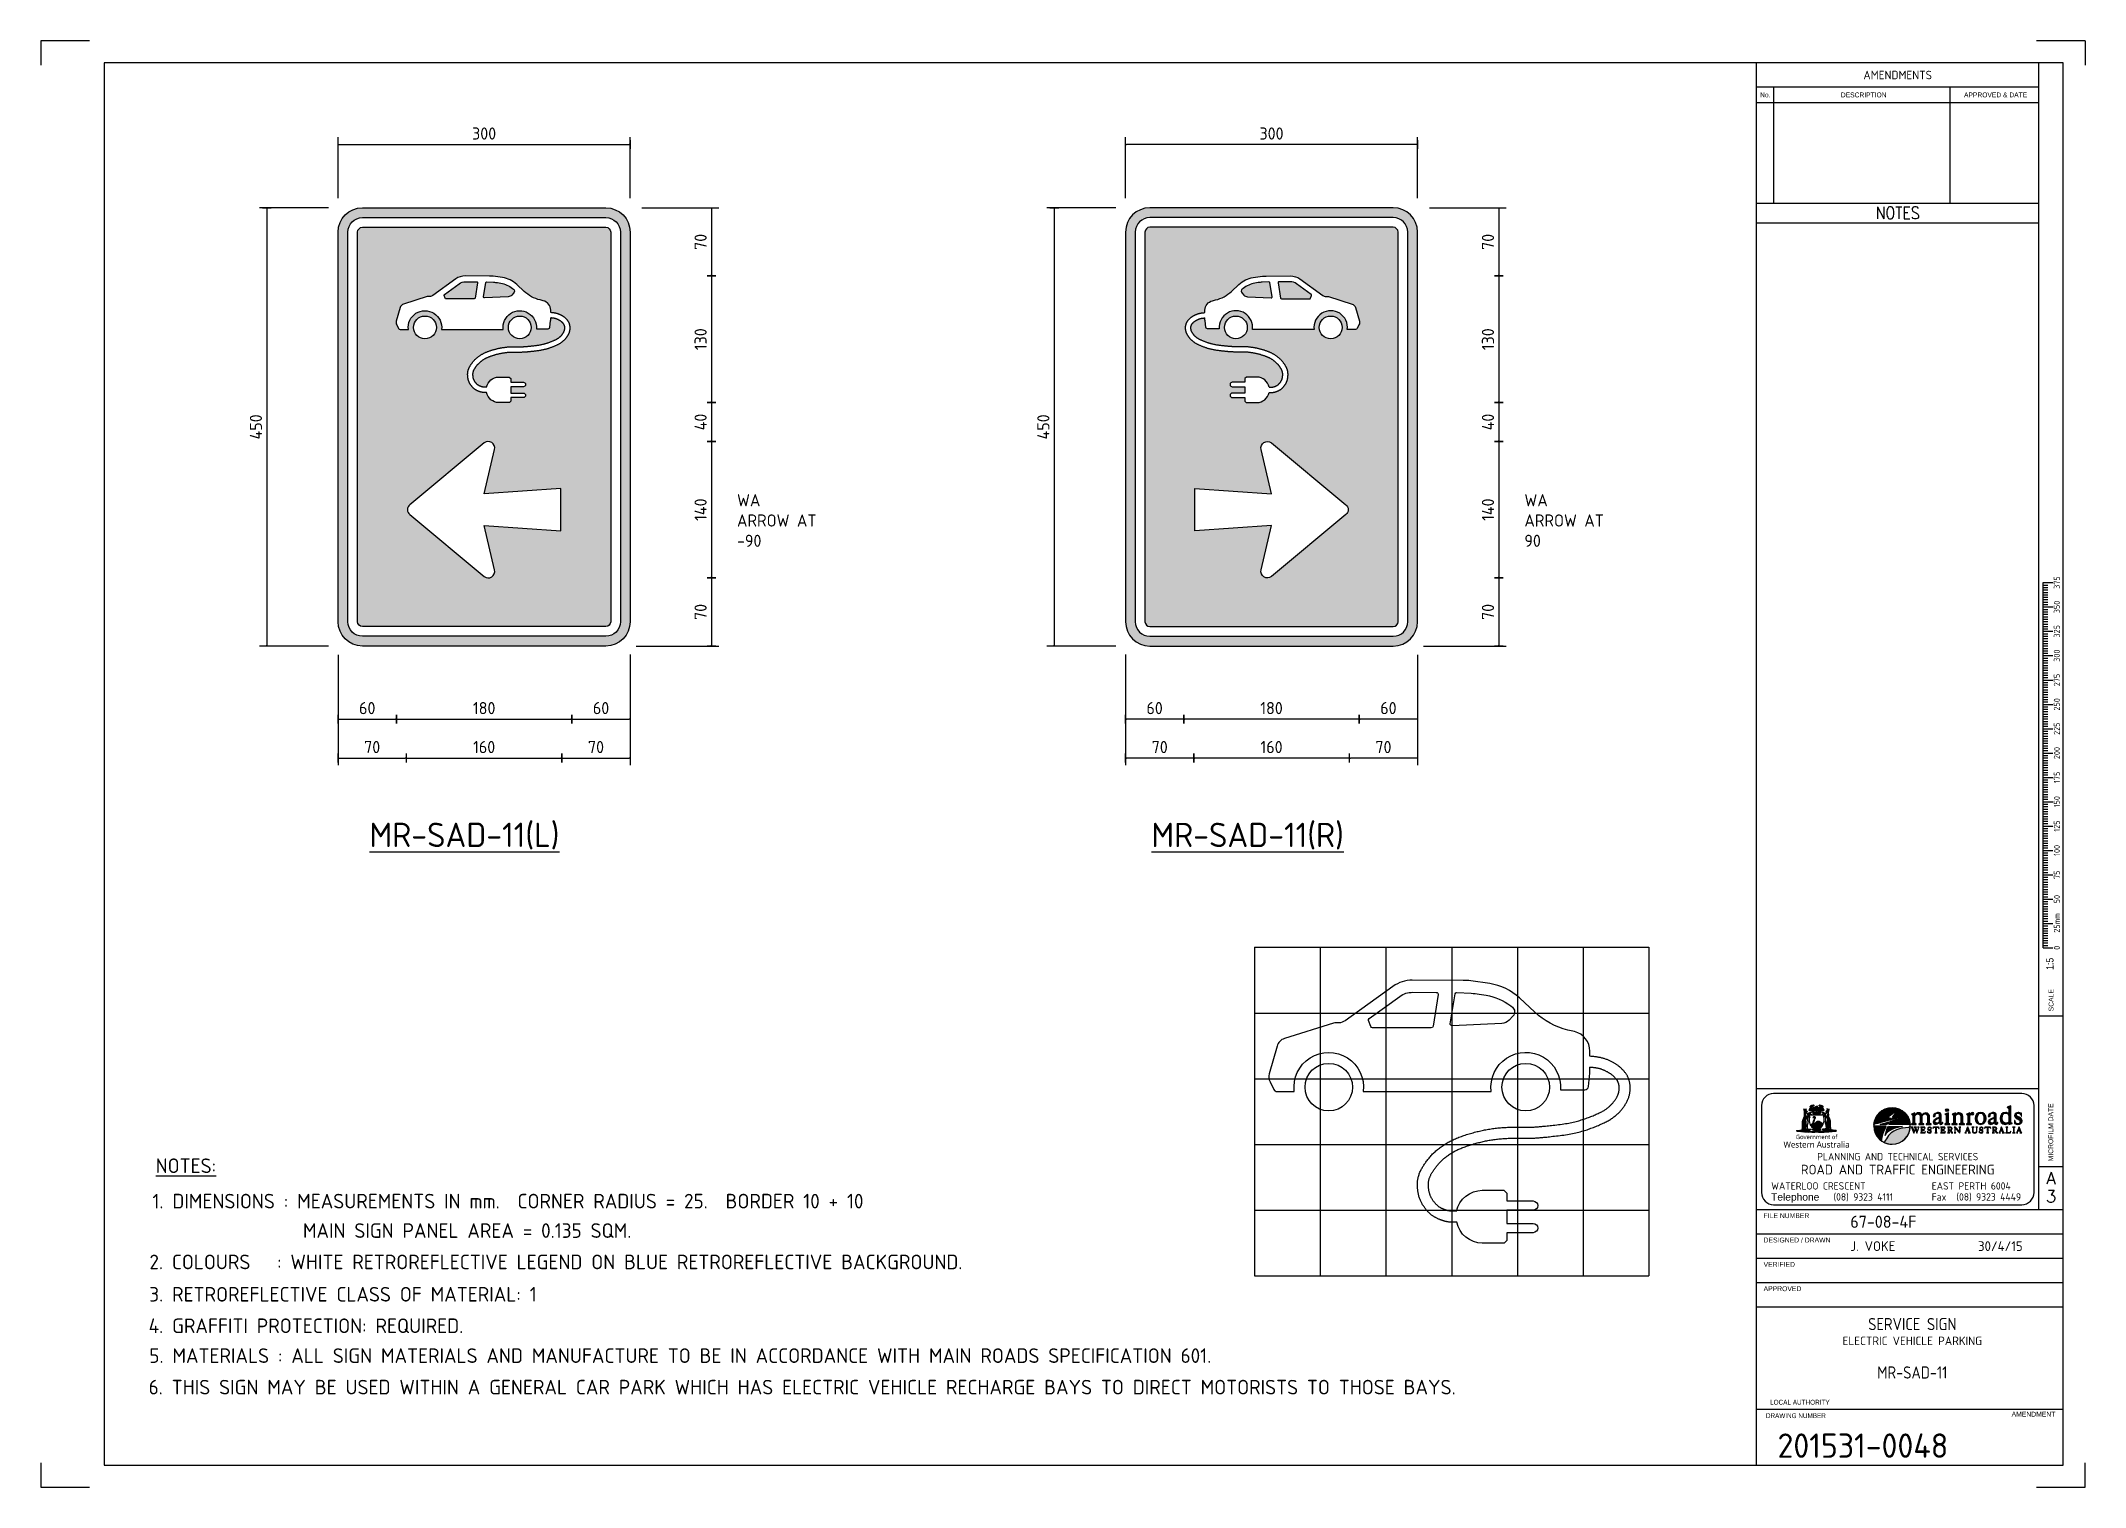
# Model space of a CAD drawing. Header units: millimetres. Extents: x 0 to 420, y 0 to 297.
import ezdxf
from ezdxf.enums import TextEntityAlignment as Align

# ---------------------------------------------------------------- set-up
doc = ezdxf.new("R2010")
doc.units = ezdxf.units.MM
doc.header["$MEASUREMENT"] = 0
doc.layers.get('DEFPOINTS').update_dxf_attribs({"true_color": 0x165788})
doc.layers.add('BLUE', color=7, linetype='Continuous', true_color=0x165788)
for name, color, linetype in [('COMMENTS', 4, 'Continuous'), ('L18', 4, 'Continuous'), ('L50', 7, 'Continuous'), ('T25', 1, 'Continuous'), ('T35', 3, 'Continuous'), ('TBLK07', 4, 'Continuous'), ('TBLK18', 4, 'Continuous'), ('TBLK25', 1, 'Continuous'), ('TBLK35', 3, 'Continuous'), ('TBLK50', 7, 'Continuous')]:
    doc.layers.add(name, color=color, linetype=linetype)
doc.styles.add('HELV', font='helvs.shx')
doc.styles.add('HELVL', font='helvl', dxfattribs={"width": 0.8})
doc.styles.add('iso', font='iso3098b.shx')
doc.styles.add('logonorm', font='trebuc.TTF', dxfattribs={"width": 1.02, "height": 0.2})
doc.styles.add('ROMAND', font='romand')
doc.dimstyles.new('signsdim', dxfattribs={"dimtxt": 2.5, "dimasz": 0.2, "dimexe": 1.5, "dimexo": 2, "dimgap": 1, "dimtad": 1, "dimlfac": 5, "dimrnd": 1, "dimtxsty": 'iso', "dimblk": 'sgndim', "dimcen": 2.5, "dimse2": 1, "dimadec": 0, "dimazin": 0, "dimtfac": 1, "dimtix": 1, "dimtmove": 0, "dimatfit": 3, "dimfxl": 1, "dimarcsym": 0})

msp = doc.modelspace()

# ---------------------------------------------------------------- texts
at = {"layer": 'COMMENTS', "char_height": 2.5, "width": 17.048722, "attachment_point": 1, "style": 'iso'}
for s, insert in [('WA ARROW AT -90', (143.0219, 203.9246)), ('WA ARROW AT 90', (304.7941, 203.9246))]:
    msp.add_mtext(s, dxfattribs=dict(at, insert=insert))
at = {"layer": 'L50', "style": 'iso'}
for s, p in [('%%UMR-SAD-11(L)', (67.5117, 131.4495)), ('%%UMR-SAD-11(R)', (228.1674, 131.4345))]:
    msp.add_text(s, height=5, dxfattribs=at).set_placement(p)
at = {"layer": 'T25', "color": 3, "style": 'iso'}
for s, p in [('%%UNOTES:', (23.5846, 64.4981)), ('1. DIMENSIONS : MEASUREMENTS IN mm.  CORNER RADIUS = 25.  BORDER 10 + 10', (22.9118, 57.2317)), ('MAIN SIGN PANEL AREA = 0.135 SQM.', (53.8329, 51.1788)), ('2. COLOURS   : WHITE RETROREFLECTIVE LEGEND ON BLUE RETROREFLECTIVE BACKGROUND.', (22.2975, 44.7387)), ('3. RETROREFLECTIVE CLASS OF MATERIAL: 1', (22.2764, 38.0987)), ('4. GRAFFITI PROTECTION: REQUIRED.', (22.1419, 31.632)), ('5. MATERIALS : ALL SIGN MATERIALS AND MANUFACTURE TO BE IN ACCORDANCE WITH MAIN ROADS SPECIFICATION 601. ', (22.2764, 25.4971)), ('6. THIS SIGN MAY BE USED WITHIN A GENERAL CAR PARK WHICH HAS ELECTRIC VEHICLE RECHARGE BAYS TO DIRECT MOTORISTS TO THOSE BAYS.', (22.1419, 19.0304))]:
    msp.add_text(s, height=3, dxfattribs=at).set_placement(p)

# ---------------------------------------------------------------- blocks, each defined once
blk = doc.blocks.new('A3BBLK')
at = {"layer": 'TBLK25'}
for p, q in [((10, 297), (0, 297)), ((0, 297), (0, 292)), ((420, 297), (410, 297)), ((420, 297), (420, 292)), ((0, 5), (0, 0)), ((420, 0), (420, 5)), ((0, 0), (10, 0)), ((410, 0), (420, 0))]:
    blk.add_line(p, q, dxfattribs=at)
at = {"layer": 'TBLK50'}
for p, q in [((415.5, 292.5), (13, 292.5)), ((13, 292.5), (13, 4.5)), ((352.5, 4.5), (352.5, 292.5)), ((415.5, 4.5), (415.5, 292.5)), ((13, 4.5), (415.5, 4.5))]:
    blk.add_line(p, q, dxfattribs=at)
blk = doc.blocks.new('MR logo')
at = {"layer": 'TBLK18'}
h = blk.add_hatch(color=256, dxfattribs=at)
edge = h.paths.add_edge_path()
edge.add_spline(control_points=[(0, -6.23), (-0.73, -5.99), (-1.5, -5.86), (-2.31, -5.86), (-2.31, -5.86), (-6.25, -5.86), (-9.48, -8.89), (-9.79, -12.74), (-9.79, -12.74), (-9.75, -12.71), (-9.7, -12.69), (-9.65, -12.67), (-9.65, -12.67), (-9.26, -12.56), (-5.85, -11.67), (-3.32, -11.01), (-3.32, -11.01), (-3.32, -11.01), (-3.32, -11.01), (-3.32, -11.01), (-3.32, -11.01), (-3.32, -11.01), (-3.31, -11.01), (-3.31, -11.01), (-3.31, -11.01), (-3.13, -10.71), (-2.94, -10.4), (-2.74, -10.09), (-2.74, -10.09), (-2.74, -10.09), (-2.74, -10.09), (-2.74, -10.09), (-2.74, -10.09), (-2.74, -10.09), (-2.74, -10.08), (-2.74, -10.08), (-2.74, -10.08), (-3.11, -10.04), (-3.47, -9.99), (-3.74, -9.94), (-3.74, -9.94), (-4.49, -9.8), (-1.74, -8.48), (-0.5, -6.89), (-0.5, -6.89), (-0.33, -6.7), (-0.26, -6.56), (0, -6.23)], knot_values=[0, 0, 0, 0, 0.083333, 0.083333, 0.083333, 0.083333, 0.166667, 0.166667, 0.166667, 0.166667, 0.25, 0.25, 0.25, 0.25, 0.333333, 0.333333, 0.333333, 0.333333, 0.416667, 0.416667, 0.416667, 0.416667, 0.5, 0.5, 0.5, 0.5, 0.583333, 0.583333, 0.583333, 0.583333, 0.666667, 0.666667, 0.666667, 0.666667, 0.75, 0.75, 0.75, 0.75, 0.833333, 0.833333, 0.833333, 0.833333, 0.916667, 0.916667, 0.916667, 0.916667, 1, 1, 1, 1], degree=3, periodic=0)
h = blk.add_hatch(color=256, dxfattribs=at)
edge = h.paths.add_edge_path()
edge.add_spline(control_points=[(5.17, -12.87), (4.97, -9.81), (2.93, -7.24), (0.15, -6.27), (0.15, -6.27), (-0.72, -7.58), (-1.46, -8.75), (-2.1, -9.85), (-2.1, -9.85), (-2.1, -9.85), (-2.1, -9.85), (-2.1, -9.85), (-2.1, -9.85), (-2.1, -9.85), (-2.1, -9.85), (-2.1, -9.85), (-2.1, -9.85), (-1.46, -9.9), (-0.73, -9.97), (-0.29, -10.01), (-0.29, -10.01), (0.34, -10.07), (0.72, -10.24), (0, -10.47), (0, -10.47), (-0.6, -10.65), (-1.74, -11.01), (-2.95, -11.38), (-2.95, -11.38), (-2.93, -11.35), (-3.39, -12.25), (-3.62, -12.76), (-3.62, -12.76), (-3.62, -12.76), (-3.32, -12.76), (-3.32, -12.76), (-3.32, -12.76), (-3.32, -12.76), (-3.32, -12.76), (-3.32, -12.76), (-3.32, -12.76), (-0.78, -12.75), (1.84, -12.74), (4.53, -12.74), (4.53, -12.74), (4.81, -12.74), (5.03, -12.79), (5.17, -12.87)], knot_values=[0, 0, 0, 0, 0.083333, 0.083333, 0.083333, 0.083333, 0.166667, 0.166667, 0.166667, 0.166667, 0.25, 0.25, 0.25, 0.25, 0.333333, 0.333333, 0.333333, 0.333333, 0.416667, 0.416667, 0.416667, 0.416667, 0.5, 0.5, 0.5, 0.5, 0.583333, 0.583333, 0.583333, 0.583333, 0.666667, 0.666667, 0.666667, 0.666667, 0.75, 0.75, 0.75, 0.75, 0.833333, 0.833333, 0.833333, 0.833333, 0.916667, 0.916667, 0.916667, 0.916667, 1, 1, 1, 1], degree=3, periodic=0)
h = blk.add_hatch(color=256, dxfattribs=at)
edge = h.paths.add_edge_path()
edge.add_spline(control_points=[(5.62, -12.7), (5.62, -12.7), (5.62, -12.5), (5.62, -12.5), (5.62, -12.5), (6.08, -12.47), (6.22, -12.47), (6.22, -11.91), (6.22, -11.91), (6.22, -11.91), (6.22, -9.16), (6.22, -9.16), (6.22, -9.16), (6.22, -8.8), (6, -8.68), (5.69, -8.54), (5.69, -8.54), (5.69, -8.54), (5.69, -8.45), (5.69, -8.45), (5.69, -8.45), (6.19, -8.36), (6.6, -8.12), (7.04, -7.95), (7.04, -7.95), (7.04, -7.95), (7.04, -8.82), (7.04, -8.82), (7.04, -8.82), (7.51, -8.3), (7.89, -7.95), (8.62, -7.95), (8.62, -7.95), (9.26, -7.95), (9.71, -8.33), (9.98, -8.89), (9.98, -8.89), (10.4, -8.4), (10.87, -7.95), (11.54, -7.95), (11.54, -7.95), (12.51, -7.95), (13.11, -8.91), (13.11, -9.67), (13.11, -9.67), (13.11, -9.67), (13.11, -11.91), (13.11, -11.91), (13.11, -11.91), (13.09, -12.47), (13.14, -12.47), (13.75, -12.5), (13.75, -12.5), (13.75, -12.5), (13.75, -12.7), (13.75, -12.7), (13.75, -12.7), (13.75, -12.7), (11.66, -12.7), (11.66, -12.7), (11.66, -12.7), (11.66, -12.7), (11.66, -12.5), (11.66, -12.5), (11.66, -12.5), (12.19, -12.47), (12.27, -12.47), (12.27, -11.91), (12.27, -11.91), (12.27, -11.91), (12.27, -9.63), (12.27, -9.63), (12.27, -9.63), (12.27, -8.91), (11.91, -8.42), (11.16, -8.42), (11.16, -8.42), (10.68, -8.42), (10.09, -8.86), (10.09, -9.36), (10.09, -9.36), (10.09, -9.36), (10.09, -11.91), (10.09, -11.91), (10.09, -11.91), (10.09, -12.47), (10.29, -12.47), (10.68, -12.5), (10.68, -12.5), (10.68, -12.5), (10.68, -12.7), (10.68, -12.7), (10.68, -12.7), (10.68, -12.7), (8.64, -12.7), (8.64, -12.7), (8.64, -12.7), (8.64, -12.7), (8.64, -12.5), (8.64, -12.5), (8.64, -12.5), (9.2, -12.47), (9.24, -12.45), (9.24, -11.89), (9.24, -11.89), (9.24, -11.89), (9.24, -9.57), (9.24, -9.57), (9.24, -9.57), (9.24, -8.88), (9, -8.42), (8.22, -8.42), (8.22, -8.42), (7.46, -8.42), (7.07, -9.06), (7.07, -9.26), (7.07, -9.26), (7.07, -9.26), (7.07, -11.91), (7.07, -11.91), (7.07, -11.91), (7.07, -12.47), (7.27, -12.47), (7.63, -12.5), (7.63, -12.5), (7.63, -12.5), (7.63, -12.7), (7.63, -12.7), (7.63, -12.7), (7.63, -12.7), (5.62, -12.7), (5.62, -12.7)], knot_values=[0, 0, 0, 0, 0.030303, 0.030303, 0.030303, 0.030303, 0.060606, 0.060606, 0.060606, 0.060606, 0.090909, 0.090909, 0.090909, 0.090909, 0.121212, 0.121212, 0.121212, 0.121212, 0.151515, 0.151515, 0.151515, 0.151515, 0.181818, 0.181818, 0.181818, 0.181818, 0.212121, 0.212121, 0.212121, 0.212121, 0.242424, 0.242424, 0.242424, 0.242424, 0.272727, 0.272727, 0.272727, 0.272727, 0.30303, 0.30303, 0.30303, 0.30303, 0.333333, 0.333333, 0.333333, 0.333333, 0.363636, 0.363636, 0.363636, 0.363636, 0.393939, 0.393939, 0.393939, 0.393939, 0.424242, 0.424242, 0.424242, 0.424242, 0.454545, 0.454545, 0.454545, 0.454545, 0.484848, 0.484848, 0.484848, 0.484848, 0.515152, 0.515152, 0.515152, 0.515152, 0.545455, 0.545455, 0.545455, 0.545455, 0.575758, 0.575758, 0.575758, 0.575758, 0.606061, 0.606061, 0.606061, 0.606061, 0.636364, 0.636364, 0.636364, 0.636364, 0.666667, 0.666667, 0.666667, 0.666667, 0.69697, 0.69697, 0.69697, 0.69697, 0.727273, 0.727273, 0.727273, 0.727273, 0.757576, 0.757576, 0.757576, 0.757576, 0.787879, 0.787879, 0.787879, 0.787879, 0.818182, 0.818182, 0.818182, 0.818182, 0.848485, 0.848485, 0.848485, 0.848485, 0.878788, 0.878788, 0.878788, 0.878788, 0.909091, 0.909091, 0.909091, 0.909091, 0.939394, 0.939394, 0.939394, 0.939394, 0.969697, 0.969697, 0.969697, 0.969697, 1, 1, 1, 1], degree=3, periodic=0)
h = blk.add_hatch(color=256, dxfattribs=at)
edge = h.paths.add_edge_path()
edge.add_spline(control_points=[(17.02, -8.7), (17.02, -8.27), (16.75, -8.14), (16.35, -8.14), (16.35, -8.14), (15.97, -8.14), (15.41, -8.38), (15.41, -8.66), (15.41, -8.66), (15.41, -8.72), (15.42, -8.79), (15.42, -8.89), (15.42, -8.89), (15.42, -9.3), (15.33, -9.59), (14.87, -9.59), (14.87, -9.59), (14.68, -9.59), (14.55, -9.4), (14.55, -9.23), (14.55, -9.23), (14.55, -8.99), (14.71, -8.77), (14.93, -8.57), (14.93, -8.57), (15.42, -8.16), (16.19, -7.83), (16.82, -7.83), (16.82, -7.83), (17.48, -7.83), (17.83, -8.23), (17.83, -8.87), (17.83, -8.87), (17.83, -8.87), (17.83, -11.74), (17.83, -11.74), (17.83, -11.74), (17.83, -11.92), (17.83, -12.25), (18.07, -12.25), (18.07, -12.25), (18.25, -12.25), (18.34, -12.02), (18.37, -11.89), (18.37, -11.89), (18.37, -11.89), (18.55, -11.89), (18.55, -11.89), (18.55, -11.89), (18.49, -12.4), (18.28, -12.7), (17.76, -12.7), (17.76, -12.7), (17.37, -12.7), (17.03, -12.33), (17.02, -11.96), (17.02, -11.96), (16.52, -12.33), (16.18, -12.7), (15.51, -12.7), (15.51, -12.7), (15.02, -12.7), (14.56, -12.3), (14.56, -11.79), (14.56, -11.79), (14.56, -10.61), (16.15, -10.24), (17.02, -9.87), (17.02, -9.87), (17.02, -9.87), (17.02, -8.7), (17.02, -8.7)], knot_values=[0, 0, 0, 0, 0.055556, 0.055556, 0.055556, 0.055556, 0.111111, 0.111111, 0.111111, 0.111111, 0.166667, 0.166667, 0.166667, 0.166667, 0.222222, 0.222222, 0.222222, 0.222222, 0.277778, 0.277778, 0.277778, 0.277778, 0.333333, 0.333333, 0.333333, 0.333333, 0.388889, 0.388889, 0.388889, 0.388889, 0.444444, 0.444444, 0.444444, 0.444444, 0.5, 0.5, 0.5, 0.5, 0.555556, 0.555556, 0.555556, 0.555556, 0.611111, 0.611111, 0.611111, 0.611111, 0.666667, 0.666667, 0.666667, 0.666667, 0.722222, 0.722222, 0.722222, 0.722222, 0.777778, 0.777778, 0.777778, 0.777778, 0.833333, 0.833333, 0.833333, 0.833333, 0.888889, 0.888889, 0.888889, 0.888889, 0.944444, 0.944444, 0.944444, 0.944444, 1, 1, 1, 1], degree=3, periodic=0)
edge = h.paths.add_edge_path(flags=16)
edge.add_spline(control_points=[(17.02, -10.11), (16.53, -10.32), (15.29, -10.67), (15.29, -11.34), (15.29, -11.34), (15.29, -11.78), (15.61, -12.14), (16.06, -12.14), (16.06, -12.14), (16.47, -12.14), (16.7, -11.96), (17.02, -11.72), (17.02, -11.72), (17.02, -11.72), (17.02, -10.11), (17.02, -10.11)], knot_values=[0, 0, 0, 0, 0.25, 0.25, 0.25, 0.25, 0.5, 0.5, 0.5, 0.5, 0.75, 0.75, 0.75, 0.75, 1, 1, 1, 1], degree=3, periodic=0)
h = blk.add_hatch(color=256, dxfattribs=at)
edge = h.paths.add_edge_path()
edge.add_spline(control_points=[(19.33, -12.7), (19.33, -12.7), (19.33, -12.5), (19.33, -12.5), (19.33, -12.5), (19.81, -12.47), (19.95, -12.47), (19.95, -11.91), (19.95, -11.91), (19.95, -11.91), (19.95, -9.33), (19.95, -9.33), (19.95, -9.33), (19.95, -9.11), (19.95, -8.8), (19.76, -8.68), (19.76, -8.68), (19.62, -8.6), (19.53, -8.59), (19.37, -8.57), (19.37, -8.57), (19.37, -8.57), (19.37, -8.47), (19.37, -8.47), (19.37, -8.47), (19.83, -8.27), (20.32, -8.08), (20.8, -7.89), (20.8, -7.89), (20.8, -7.89), (20.8, -11.91), (20.8, -11.91), (20.8, -11.91), (20.8, -12.47), (20.94, -12.47), (21.39, -12.5), (21.39, -12.5), (21.39, -12.5), (21.39, -12.7), (21.39, -12.7), (21.39, -12.7), (21.39, -12.7), (19.33, -12.7), (19.33, -12.7)], knot_values=[0, 0, 0, 0, 0.090909, 0.090909, 0.090909, 0.090909, 0.181818, 0.181818, 0.181818, 0.181818, 0.272727, 0.272727, 0.272727, 0.272727, 0.363636, 0.363636, 0.363636, 0.363636, 0.454545, 0.454545, 0.454545, 0.454545, 0.545455, 0.545455, 0.545455, 0.545455, 0.636364, 0.636364, 0.636364, 0.636364, 0.727273, 0.727273, 0.727273, 0.727273, 0.818182, 0.818182, 0.818182, 0.818182, 0.909091, 0.909091, 0.909091, 0.909091, 1, 1, 1, 1], degree=3, periodic=0)
h = blk.add_hatch(color=256, dxfattribs=at)
edge = h.paths.add_edge_path()
edge.add_spline(control_points=[(19.69, -6.85), (19.69, -7.16), (19.95, -7.42), (20.26, -7.42), (20.26, -7.42), (20.58, -7.42), (20.83, -7.16), (20.83, -6.85), (20.83, -6.85), (20.83, -6.53), (20.58, -6.28), (20.26, -6.28), (20.26, -6.28), (19.95, -6.28), (19.69, -6.53), (19.69, -6.85)], knot_values=[0, 0, 0, 0, 0.25, 0.25, 0.25, 0.25, 0.5, 0.5, 0.5, 0.5, 0.75, 0.75, 0.75, 0.75, 1, 1, 1, 1], degree=3, periodic=0)
h = blk.add_hatch(color=256, dxfattribs=at)
edge = h.paths.add_edge_path()
edge.add_spline(control_points=[(22.29, -12.7), (22.29, -12.7), (22.29, -12.5), (22.29, -12.5), (22.29, -12.5), (22.77, -12.47), (22.91, -12.47), (22.91, -11.91), (22.91, -11.91), (22.91, -11.91), (22.91, -9.24), (22.91, -9.24), (22.91, -9.24), (22.91, -8.84), (22.76, -8.68), (22.39, -8.57), (22.39, -8.57), (22.39, -8.57), (22.39, -8.45), (22.39, -8.45), (22.39, -8.45), (22.87, -8.31), (23.3, -8.12), (23.76, -7.95), (23.76, -7.95), (23.76, -7.95), (23.76, -8.77), (23.76, -8.77), (23.76, -8.77), (24.2, -8.31), (24.54, -7.95), (25.22, -7.95), (25.22, -7.95), (25.99, -7.95), (26.78, -8.56), (26.78, -9.36), (26.78, -9.36), (26.78, -9.36), (26.78, -11.91), (26.78, -11.91), (26.78, -11.91), (26.78, -12.47), (27.07, -12.47), (27.44, -12.5), (27.44, -12.5), (27.44, -12.5), (27.44, -12.7), (27.44, -12.7), (27.44, -12.7), (27.44, -12.7), (25.31, -12.7), (25.31, -12.7), (25.31, -12.7), (25.31, -12.7), (25.31, -12.5), (25.31, -12.5), (25.31, -12.5), (25.8, -12.47), (25.93, -12.47), (25.93, -11.91), (25.93, -11.91), (25.93, -11.91), (25.93, -9.55), (25.93, -9.55), (25.93, -9.55), (25.93, -8.87), (25.56, -8.42), (24.87, -8.42), (24.87, -8.42), (24.4, -8.42), (23.76, -8.87), (23.76, -9.36), (23.76, -9.36), (23.76, -9.36), (23.76, -11.91), (23.76, -11.91), (23.76, -11.91), (23.76, -12.47), (23.9, -12.47), (24.36, -12.5), (24.36, -12.5), (24.36, -12.5), (24.36, -12.7), (24.36, -12.7), (24.36, -12.7), (24.36, -12.7), (22.29, -12.7), (22.29, -12.7)], knot_values=[0, 0, 0, 0, 0.045455, 0.045455, 0.045455, 0.045455, 0.090909, 0.090909, 0.090909, 0.090909, 0.136364, 0.136364, 0.136364, 0.136364, 0.181818, 0.181818, 0.181818, 0.181818, 0.227273, 0.227273, 0.227273, 0.227273, 0.272727, 0.272727, 0.272727, 0.272727, 0.318182, 0.318182, 0.318182, 0.318182, 0.363636, 0.363636, 0.363636, 0.363636, 0.409091, 0.409091, 0.409091, 0.409091, 0.454545, 0.454545, 0.454545, 0.454545, 0.5, 0.5, 0.5, 0.5, 0.545455, 0.545455, 0.545455, 0.545455, 0.590909, 0.590909, 0.590909, 0.590909, 0.636364, 0.636364, 0.636364, 0.636364, 0.681818, 0.681818, 0.681818, 0.681818, 0.727273, 0.727273, 0.727273, 0.727273, 0.772727, 0.772727, 0.772727, 0.772727, 0.818182, 0.818182, 0.818182, 0.818182, 0.863636, 0.863636, 0.863636, 0.863636, 0.909091, 0.909091, 0.909091, 0.909091, 0.954545, 0.954545, 0.954545, 0.954545, 1, 1, 1, 1], degree=3, periodic=0)
h = blk.add_hatch(color=256, dxfattribs=at)
edge = h.paths.add_edge_path()
edge.add_spline(control_points=[(28.2, -12.7), (28.2, -12.7), (28.2, -12.5), (28.2, -12.5), (28.2, -12.5), (28.67, -12.47), (28.81, -12.47), (28.81, -11.91), (28.81, -11.91), (28.81, -11.91), (28.81, -9.19), (28.81, -9.19), (28.81, -9.19), (28.81, -8.77), (28.69, -8.75), (28.32, -8.57), (28.32, -8.57), (28.32, -8.57), (28.32, -8.47), (28.32, -8.47), (28.32, -8.47), (28.76, -8.31), (29.19, -8.09), (29.63, -7.92), (29.63, -7.92), (29.63, -7.92), (29.63, -8.69), (29.63, -8.69), (29.63, -8.69), (29.9, -8.38), (30.24, -7.87), (30.71, -7.87), (30.71, -7.87), (31.02, -7.87), (31.27, -8.04), (31.27, -8.36), (31.27, -8.36), (31.27, -8.6), (31.09, -8.77), (30.87, -8.77), (30.87, -8.77), (30.7, -8.77), (30.51, -8.59), (30.24, -8.59), (30.24, -8.59), (30.05, -8.59), (29.66, -8.89), (29.66, -9.06), (29.66, -9.06), (29.66, -9.06), (29.66, -11.91), (29.66, -11.91), (29.66, -11.91), (29.66, -12.47), (29.8, -12.47), (30.34, -12.5), (30.34, -12.5), (30.34, -12.5), (30.34, -12.7), (30.34, -12.7), (30.34, -12.7), (30.34, -12.7), (28.2, -12.7), (28.2, -12.7)], knot_values=[0, 0, 0, 0, 0.0625, 0.0625, 0.0625, 0.0625, 0.125, 0.125, 0.125, 0.125, 0.1875, 0.1875, 0.1875, 0.1875, 0.25, 0.25, 0.25, 0.25, 0.3125, 0.3125, 0.3125, 0.3125, 0.375, 0.375, 0.375, 0.375, 0.4375, 0.4375, 0.4375, 0.4375, 0.5, 0.5, 0.5, 0.5, 0.5625, 0.5625, 0.5625, 0.5625, 0.625, 0.625, 0.625, 0.625, 0.6875, 0.6875, 0.6875, 0.6875, 0.75, 0.75, 0.75, 0.75, 0.8125, 0.8125, 0.8125, 0.8125, 0.875, 0.875, 0.875, 0.875, 0.9375, 0.9375, 0.9375, 0.9375, 1, 1, 1, 1], degree=3, periodic=0)
h = blk.add_hatch(color=256, dxfattribs=at)
edge = h.paths.add_edge_path(flags=16)
edge.add_spline(control_points=[(34.06, -8.04), (33.07, -8.04), (32.7, -9.17), (32.7, -10.26), (32.7, -10.26), (32.7, -11.36), (33.07, -12.5), (34.06, -12.5), (34.06, -12.5), (35.06, -12.5), (35.42, -11.36), (35.42, -10.26), (35.42, -10.26), (35.42, -9.17), (35.06, -8.04), (34.06, -8.04)], knot_values=[0, 0, 0, 0, 0.25, 0.25, 0.25, 0.25, 0.5, 0.5, 0.5, 0.5, 0.75, 0.75, 0.75, 0.75, 1, 1, 1, 1], degree=3, periodic=0)
edge = h.paths.add_edge_path()
edge.add_spline(control_points=[(34.06, -12.7), (32.69, -12.7), (31.79, -11.62), (31.79, -10.26), (31.79, -10.26), (31.79, -8.91), (32.69, -7.83), (34.06, -7.83), (34.06, -7.83), (35.43, -7.83), (36.34, -8.91), (36.34, -10.26), (36.34, -10.26), (36.34, -11.62), (35.43, -12.7), (34.06, -12.7)], knot_values=[0, 0, 0, 0, 0.25, 0.25, 0.25, 0.25, 0.5, 0.5, 0.5, 0.5, 0.75, 0.75, 0.75, 0.75, 1, 1, 1, 1], degree=3, periodic=0)
h = blk.add_hatch(color=256, dxfattribs=at)
edge = h.paths.add_edge_path(flags=16)
edge.add_spline(control_points=[(39.64, -10.11), (39.17, -10.32), (37.92, -10.67), (37.92, -11.34), (37.92, -11.34), (37.92, -11.78), (38.24, -12.14), (38.7, -12.14), (38.7, -12.14), (39.1, -12.14), (39.34, -11.96), (39.64, -11.72), (39.64, -11.72), (39.64, -11.72), (39.64, -10.11), (39.64, -10.11)], knot_values=[0, 0, 0, 0, 0.25, 0.25, 0.25, 0.25, 0.5, 0.5, 0.5, 0.5, 0.75, 0.75, 0.75, 0.75, 1, 1, 1, 1], degree=3, periodic=0)
edge = h.paths.add_edge_path()
edge.add_spline(control_points=[(39.64, -8.7), (39.64, -8.27), (39.38, -8.14), (38.98, -8.14), (38.98, -8.14), (38.59, -8.14), (38.04, -8.38), (38.04, -8.66), (38.04, -8.66), (38.04, -8.72), (38.05, -8.79), (38.05, -8.89), (38.05, -8.89), (38.05, -9.3), (37.97, -9.59), (37.5, -9.59), (37.5, -9.59), (37.31, -9.59), (37.18, -9.4), (37.18, -9.23), (37.18, -9.23), (37.18, -8.99), (37.34, -8.77), (37.57, -8.57), (37.57, -8.57), (38.05, -8.16), (38.82, -7.83), (39.46, -7.83), (39.46, -7.83), (40.11, -7.83), (40.46, -8.23), (40.46, -8.87), (40.46, -8.87), (40.46, -8.87), (40.46, -11.74), (40.46, -11.74), (40.46, -11.74), (40.46, -11.92), (40.46, -12.25), (40.71, -12.25), (40.71, -12.25), (40.88, -12.25), (40.98, -12.02), (41.01, -11.89), (41.01, -11.89), (41.01, -11.89), (41.18, -11.89), (41.18, -11.89), (41.18, -11.89), (41.13, -12.4), (40.92, -12.7), (40.4, -12.7), (40.4, -12.7), (40, -12.7), (39.67, -12.33), (39.66, -11.96), (39.66, -11.96), (39.15, -12.33), (38.81, -12.7), (38.15, -12.7), (38.15, -12.7), (37.65, -12.7), (37.19, -12.3), (37.19, -11.79), (37.19, -11.79), (37.19, -10.61), (38.78, -10.24), (39.64, -9.87), (39.64, -9.87), (39.64, -9.87), (39.64, -8.7), (39.64, -8.7)], knot_values=[0, 0, 0, 0, 0.055556, 0.055556, 0.055556, 0.055556, 0.111111, 0.111111, 0.111111, 0.111111, 0.166667, 0.166667, 0.166667, 0.166667, 0.222222, 0.222222, 0.222222, 0.222222, 0.277778, 0.277778, 0.277778, 0.277778, 0.333333, 0.333333, 0.333333, 0.333333, 0.388889, 0.388889, 0.388889, 0.388889, 0.444444, 0.444444, 0.444444, 0.444444, 0.5, 0.5, 0.5, 0.5, 0.555556, 0.555556, 0.555556, 0.555556, 0.611111, 0.611111, 0.611111, 0.611111, 0.666667, 0.666667, 0.666667, 0.666667, 0.722222, 0.722222, 0.722222, 0.722222, 0.777778, 0.777778, 0.777778, 0.777778, 0.833333, 0.833333, 0.833333, 0.833333, 0.888889, 0.888889, 0.888889, 0.888889, 0.944444, 0.944444, 0.944444, 0.944444, 1, 1, 1, 1], degree=3, periodic=0)
h = blk.add_hatch(color=256, dxfattribs=at)
edge = h.paths.add_edge_path(flags=16)
edge.add_spline(control_points=[(45.62, -9.56), (45.62, -8.21), (44.68, -8.03), (44.35, -8.03), (44.35, -8.03), (43.23, -8.03), (42.92, -9.19), (42.92, -10.1), (42.92, -10.1), (42.92, -11.92), (44.01, -12.25), (44.47, -12.25), (44.47, -12.25), (44.93, -12.25), (45.32, -12.02), (45.62, -11.7), (45.62, -11.7), (45.62, -11.7), (45.62, -9.56), (45.62, -9.56)], knot_values=[0, 0, 0, 0, 0.2, 0.2, 0.2, 0.2, 0.4, 0.4, 0.4, 0.4, 0.6, 0.6, 0.6, 0.6, 0.8, 0.8, 0.8, 0.8, 1, 1, 1, 1], degree=3, periodic=0)
edge = h.paths.add_edge_path()
edge.add_spline(control_points=[(45.6, -6.47), (45.6, -6.23), (45.61, -5.97), (45.33, -5.85), (45.33, -5.85), (45.19, -5.79), (45.08, -5.77), (44.93, -5.77), (44.93, -5.77), (44.93, -5.77), (44.93, -5.68), (44.93, -5.68), (44.93, -5.68), (45.45, -5.5), (45.93, -5.26), (46.44, -5.09), (46.44, -5.09), (46.44, -5.09), (46.44, -12.04), (46.44, -12.04), (46.44, -12.04), (46.44, -12.04), (47, -12.21), (47, -12.21), (47, -12.21), (47, -12.21), (47, -12.29), (47, -12.29), (47, -12.29), (47, -12.29), (45.6, -12.7), (45.6, -12.7), (45.6, -12.7), (45.6, -12.7), (45.6, -11.96), (45.6, -11.96), (45.6, -11.96), (45.6, -11.96), (45.58, -11.96), (45.58, -11.96), (45.58, -11.96), (45.21, -12.44), (44.72, -12.7), (44.1, -12.7), (44.1, -12.7), (42.77, -12.7), (42.03, -11.55), (42.03, -10.32), (42.03, -10.32), (42.03, -8.89), (42.88, -7.83), (44.36, -7.83), (44.36, -7.83), (44.78, -7.83), (45.2, -7.97), (45.6, -8.16), (45.6, -8.16), (45.6, -8.16), (45.6, -6.47), (45.6, -6.47)], knot_values=[0, 0, 0, 0, 0.066667, 0.066667, 0.066667, 0.066667, 0.133333, 0.133333, 0.133333, 0.133333, 0.2, 0.2, 0.2, 0.2, 0.266667, 0.266667, 0.266667, 0.266667, 0.333333, 0.333333, 0.333333, 0.333333, 0.4, 0.4, 0.4, 0.4, 0.466667, 0.466667, 0.466667, 0.466667, 0.533333, 0.533333, 0.533333, 0.533333, 0.6, 0.6, 0.6, 0.6, 0.666667, 0.666667, 0.666667, 0.666667, 0.733333, 0.733333, 0.733333, 0.733333, 0.8, 0.8, 0.8, 0.8, 0.866667, 0.866667, 0.866667, 0.866667, 0.933333, 0.933333, 0.933333, 0.933333, 1, 1, 1, 1], degree=3, periodic=0)
h = blk.add_hatch(color=256, dxfattribs=at)
edge = h.paths.add_edge_path()
edge.add_spline(control_points=[(48, -11.09), (48, -11.09), (48.13, -11.09), (48.13, -11.09), (48.13, -11.09), (48.32, -11.72), (48.54, -12.5), (49.35, -12.5), (49.35, -12.5), (49.97, -12.5), (50.29, -12.14), (50.29, -11.53), (50.29, -11.53), (50.29, -10.87), (49.62, -10.67), (49.14, -10.4), (49.14, -10.4), (48.54, -10.05), (48.01, -9.79), (48.01, -9.04), (48.01, -9.04), (48.01, -8.24), (48.75, -7.83), (49.47, -7.83), (49.47, -7.83), (49.95, -7.83), (50.42, -8.01), (50.87, -8.16), (50.87, -8.16), (50.87, -8.16), (50.87, -9.3), (50.87, -9.3), (50.87, -9.3), (50.87, -9.3), (50.7, -9.3), (50.7, -9.3), (50.7, -9.3), (50.58, -8.66), (50.14, -8.04), (49.42, -8.04), (49.42, -8.04), (48.98, -8.04), (48.69, -8.36), (48.69, -8.8), (48.69, -8.8), (48.69, -9.72), (51.1, -9.69), (51.1, -11.25), (51.1, -11.25), (51.1, -12.23), (50.25, -12.7), (49.37, -12.7), (49.37, -12.7), (48.89, -12.7), (48.43, -12.6), (48, -12.36), (48, -12.36), (48, -12.36), (48, -11.09), (48, -11.09)], knot_values=[0, 0, 0, 0, 0.066667, 0.066667, 0.066667, 0.066667, 0.133333, 0.133333, 0.133333, 0.133333, 0.2, 0.2, 0.2, 0.2, 0.266667, 0.266667, 0.266667, 0.266667, 0.333333, 0.333333, 0.333333, 0.333333, 0.4, 0.4, 0.4, 0.4, 0.466667, 0.466667, 0.466667, 0.466667, 0.533333, 0.533333, 0.533333, 0.533333, 0.6, 0.6, 0.6, 0.6, 0.666667, 0.666667, 0.666667, 0.666667, 0.733333, 0.733333, 0.733333, 0.733333, 0.8, 0.8, 0.8, 0.8, 0.866667, 0.866667, 0.866667, 0.866667, 0.933333, 0.933333, 0.933333, 0.933333, 1, 1, 1, 1], degree=3, periodic=0)
h = blk.add_hatch(color=256, dxfattribs=at)
edge = h.paths.add_edge_path()
edge.add_spline(control_points=[(-6.49, -19.58), (-8.49, -18.23), (-9.8, -15.94), (-9.81, -13.36), (-9.81, -13.36), (-9.8, -13.36), (-9.78, -13.37), (-9.76, -13.38), (-9.76, -13.38), (-9.76, -13.38), (-7.54, -13.43), (-4.93, -13.48), (-4.93, -13.48), (-4.93, -13.48), (-4.93, -13.48), (-4.93, -13.48), (-4.93, -13.48), (-4.93, -13.48), (-4.71, -13.49), (-4.71, -13.49), (-4.71, -13.49), (-5.79, -15.6), (-6.37, -17.32), (-6.5, -18.5), (-6.5, -18.5), (-6.54, -18.9), (-6.54, -19.28), (-6.49, -19.58)], knot_values=[0, 0, 0, 0, 0.142857, 0.142857, 0.142857, 0.142857, 0.285714, 0.285714, 0.285714, 0.285714, 0.428571, 0.428571, 0.428571, 0.428571, 0.571429, 0.571429, 0.571429, 0.571429, 0.714286, 0.714286, 0.714286, 0.714286, 0.857143, 0.857143, 0.857143, 0.857143, 1, 1, 1, 1], degree=3, periodic=0)
h = blk.add_hatch(color=256, dxfattribs=at)
edge = h.paths.add_edge_path()
edge.add_spline(control_points=[(-3.67, -11.61), (-5.39, -12.14), (-7.05, -12.67), (-7.25, -12.77), (-7.25, -12.77), (-6.3, -12.77), (-5.33, -12.76), (-4.36, -12.76), (-4.36, -12.76), (-4.36, -12.76), (-4.33, -12.76), (-4.33, -12.76), (-4.33, -12.76), (-4.12, -12.37), (-3.89, -11.97), (-3.67, -11.61), (-3.67, -11.61), (-3.67, -11.61), (-3.67, -11.61), (-3.67, -11.61)], knot_values=[0, 0, 0, 0, 0.2, 0.2, 0.2, 0.2, 0.4, 0.4, 0.4, 0.4, 0.6, 0.6, 0.6, 0.6, 0.8, 0.8, 0.8, 0.8, 1, 1, 1, 1], degree=3, periodic=0)
h = blk.add_hatch(color=256, dxfattribs=at)
edge = h.paths.add_edge_path()
edge.add_spline(control_points=[(5.18, -13.63), (5.04, -17.65), (1.74, -20.86), (-2.31, -20.86), (-2.31, -20.86), (-3.54, -20.86), (-4.7, -20.56), (-5.72, -20.03), (-5.72, -20.03), (-5.45, -19.83), (-5.1, -19.38), (-4.66, -18.6), (-4.66, -18.6), (-2.32, -14.44), (1.05, -14.48), (4.49, -13.92), (4.49, -13.92), (4.8, -13.87), (5.03, -13.76), (5.18, -13.63)], knot_values=[0, 0, 0, 0, 0.2, 0.2, 0.2, 0.2, 0.4, 0.4, 0.4, 0.4, 0.6, 0.6, 0.6, 0.6, 0.8, 0.8, 0.8, 0.8, 1, 1, 1, 1], degree=3, periodic=0)
h = blk.add_hatch(color=256, dxfattribs=at)
edge = h.paths.add_edge_path()
edge.add_spline(control_points=[(-3.94, -13.5), (-4.43, -14.7), (-4.82, -15.93), (-5.15, -17.32), (-5.15, -17.32), (-4.41, -15.04), (-0.2, -13.79), (1.95, -13.58), (1.95, -13.58), (0.58, -13.58), (-1.59, -13.55), (-3.68, -13.51), (-3.68, -13.51), (-3.68, -13.51), (-3.68, -13.51), (-3.68, -13.51), (-3.68, -13.51), (-3.68, -13.51), (-3.94, -13.5), (-3.94, -13.5)], knot_values=[0, 0, 0, 0, 0.2, 0.2, 0.2, 0.2, 0.4, 0.4, 0.4, 0.4, 0.6, 0.6, 0.6, 0.6, 0.8, 0.8, 0.8, 0.8, 1, 1, 1, 1], degree=3, periodic=0)
h = blk.add_hatch(color=256, dxfattribs=at)
edge = h.paths.add_edge_path()
edge.add_spline(control_points=[(-2.27, -10.14), (-2.4, -10.37), (-2.53, -10.61), (-2.66, -10.84), (-2.66, -10.84), (-2.65, -10.84), (-0.7, -10.33), (-0.56, -10.29), (-0.56, -10.29), (-0.56, -10.29), (-1.39, -10.23), (-2.26, -10.14), (-2.26, -10.14), (-2.26, -10.14), (-2.26, -10.14), (-2.26, -10.14), (-2.26, -10.14), (-2.26, -10.14), (-2.27, -10.14), (-2.27, -10.14)], knot_values=[0, 0, 0, 0, 0.2, 0.2, 0.2, 0.2, 0.4, 0.4, 0.4, 0.4, 0.6, 0.6, 0.6, 0.6, 0.8, 0.8, 0.8, 0.8, 1, 1, 1, 1], degree=3, periodic=0)
h = blk.add_hatch(color=256, dxfattribs=at)
edge = h.paths.add_edge_path()
edge.add_spline(control_points=[(5.57, -13.82), (5.57, -13.82), (6.41, -13.82), (6.41, -13.82), (6.41, -13.82), (6.41, -13.82), (6.41, -13.89), (6.41, -13.89), (6.41, -13.89), (6.26, -13.9), (6.15, -13.91), (6.15, -13.99), (6.15, -13.99), (6.15, -14), (6.15, -14.02), (6.17, -14.06), (6.17, -14.06), (6.17, -14.06), (6.76, -15.72), (6.76, -15.72), (6.76, -15.72), (6.76, -15.72), (6.77, -15.72), (6.77, -15.72), (6.77, -15.72), (6.77, -15.72), (7.2, -14.49), (7.2, -14.49), (7.2, -14.49), (7.2, -14.49), (7.09, -14.18), (7.09, -14.18), (7.09, -14.18), (7.06, -14.09), (7.02, -13.99), (6.96, -13.95), (6.96, -13.95), (6.9, -13.9), (6.81, -13.9), (6.73, -13.89), (6.73, -13.89), (6.73, -13.89), (6.73, -13.82), (6.73, -13.82), (6.73, -13.82), (6.73, -13.82), (7.72, -13.82), (7.72, -13.82), (7.72, -13.82), (7.72, -13.82), (7.72, -13.89), (7.72, -13.89), (7.72, -13.89), (7.59, -13.9), (7.42, -13.91), (7.42, -14.07), (7.42, -14.07), (7.42, -14.11), (7.51, -14.35), (7.53, -14.4), (7.53, -14.4), (7.53, -14.4), (7.98, -15.69), (7.98, -15.69), (7.98, -15.69), (7.98, -15.69), (7.98, -15.69), (7.98, -15.69), (7.98, -15.69), (7.98, -15.69), (8.21, -14.94), (8.21, -14.94), (8.21, -14.94), (8.27, -14.75), (8.44, -14.26), (8.44, -14.06), (8.44, -14.06), (8.44, -13.91), (8.28, -13.91), (8.16, -13.89), (8.16, -13.89), (8.16, -13.89), (8.16, -13.82), (8.16, -13.82), (8.16, -13.82), (8.16, -13.82), (8.79, -13.82), (8.79, -13.82), (8.79, -13.82), (8.79, -13.82), (8.79, -13.89), (8.79, -13.89), (8.79, -13.89), (8.58, -13.93), (8.52, -14.23), (8.47, -14.4), (8.47, -14.4), (8.47, -14.4), (7.88, -16.27), (7.88, -16.27), (7.88, -16.27), (7.88, -16.27), (7.82, -16.27), (7.82, -16.27), (7.82, -16.27), (7.82, -16.27), (7.25, -14.6), (7.25, -14.6), (7.25, -14.6), (7.25, -14.6), (7.24, -14.6), (7.24, -14.6), (7.24, -14.6), (7.24, -14.6), (6.66, -16.27), (6.66, -16.27), (6.66, -16.27), (6.66, -16.27), (6.61, -16.27), (6.61, -16.27), (6.61, -16.27), (6.61, -16.27), (5.83, -14.21), (5.83, -14.21), (5.83, -14.21), (5.78, -14.11), (5.77, -14.01), (5.71, -13.95), (5.71, -13.95), (5.68, -13.92), (5.64, -13.9), (5.57, -13.89), (5.57, -13.89), (5.57, -13.89), (5.57, -13.82), (5.57, -13.82)], knot_values=[0, 0, 0, 0, 0.029412, 0.029412, 0.029412, 0.029412, 0.058824, 0.058824, 0.058824, 0.058824, 0.088235, 0.088235, 0.088235, 0.088235, 0.117647, 0.117647, 0.117647, 0.117647, 0.147059, 0.147059, 0.147059, 0.147059, 0.176471, 0.176471, 0.176471, 0.176471, 0.205882, 0.205882, 0.205882, 0.205882, 0.235294, 0.235294, 0.235294, 0.235294, 0.264706, 0.264706, 0.264706, 0.264706, 0.294118, 0.294118, 0.294118, 0.294118, 0.323529, 0.323529, 0.323529, 0.323529, 0.352941, 0.352941, 0.352941, 0.352941, 0.382353, 0.382353, 0.382353, 0.382353, 0.411765, 0.411765, 0.411765, 0.411765, 0.441176, 0.441176, 0.441176, 0.441176, 0.470588, 0.470588, 0.470588, 0.470588, 0.5, 0.5, 0.5, 0.5, 0.529412, 0.529412, 0.529412, 0.529412, 0.558824, 0.558824, 0.558824, 0.558824, 0.588235, 0.588235, 0.588235, 0.588235, 0.617647, 0.617647, 0.617647, 0.617647, 0.647059, 0.647059, 0.647059, 0.647059, 0.676471, 0.676471, 0.676471, 0.676471, 0.705882, 0.705882, 0.705882, 0.705882, 0.735294, 0.735294, 0.735294, 0.735294, 0.764706, 0.764706, 0.764706, 0.764706, 0.794118, 0.794118, 0.794118, 0.794118, 0.823529, 0.823529, 0.823529, 0.823529, 0.852941, 0.852941, 0.852941, 0.852941, 0.882353, 0.882353, 0.882353, 0.882353, 0.911765, 0.911765, 0.911765, 0.911765, 0.941176, 0.941176, 0.941176, 0.941176, 0.970588, 0.970588, 0.970588, 0.970588, 1, 1, 1, 1], degree=3, periodic=0)
h = blk.add_hatch(color=256, dxfattribs=at)
edge = h.paths.add_edge_path()
edge.add_spline(control_points=[(9.41, -16.23), (9.41, -16.23), (9.41, -16.15), (9.41, -16.15), (9.41, -16.15), (9.58, -16.15), (9.68, -16.13), (9.68, -15.96), (9.68, -15.96), (9.68, -15.96), (9.68, -14.09), (9.68, -14.09), (9.68, -14.09), (9.68, -13.91), (9.56, -13.89), (9.4, -13.89), (9.4, -13.89), (9.4, -13.89), (9.4, -13.82), (9.4, -13.82), (9.4, -13.82), (9.4, -13.82), (11.17, -13.82), (11.17, -13.82), (11.17, -13.82), (11.17, -13.82), (11.34, -14.38), (11.34, -14.38), (11.34, -14.38), (11.34, -14.38), (11.27, -14.4), (11.27, -14.4), (11.27, -14.4), (11.22, -14.32), (11.17, -14.25), (11.12, -14.18), (11.12, -14.18), (10.93, -13.95), (10.76, -13.89), (10.56, -13.89), (10.56, -13.89), (10.56, -13.89), (10.03, -13.89), (10.03, -13.89), (10.03, -13.89), (10.03, -13.89), (10.03, -14.96), (10.03, -14.96), (10.03, -14.96), (10.03, -14.96), (10.22, -14.96), (10.22, -14.96), (10.22, -14.96), (10.58, -14.96), (10.71, -14.92), (10.8, -14.52), (10.8, -14.52), (10.8, -14.52), (10.85, -14.52), (10.85, -14.52), (10.85, -14.52), (10.85, -14.52), (10.85, -15.53), (10.85, -15.53), (10.85, -15.53), (10.85, -15.53), (10.8, -15.53), (10.8, -15.53), (10.8, -15.53), (10.76, -15.14), (10.61, -15.06), (10.27, -15.06), (10.27, -15.06), (10.27, -15.06), (10.03, -15.06), (10.03, -15.06), (10.03, -15.06), (10.03, -15.06), (10.03, -15.98), (10.03, -15.98), (10.03, -15.98), (10.03, -16.14), (10.14, -16.15), (10.27, -16.15), (10.27, -16.15), (10.27, -16.15), (10.66, -16.15), (10.66, -16.15), (10.66, -16.15), (10.83, -16.15), (10.93, -16.12), (11.07, -15.98), (11.07, -15.98), (11.19, -15.86), (11.29, -15.73), (11.38, -15.58), (11.38, -15.58), (11.38, -15.58), (11.44, -15.6), (11.44, -15.6), (11.44, -15.6), (11.44, -15.6), (11.3, -16.23), (11.3, -16.23), (11.3, -16.23), (11.3, -16.23), (9.41, -16.23), (9.41, -16.23)], knot_values=[0, 0, 0, 0, 0.037037, 0.037037, 0.037037, 0.037037, 0.074074, 0.074074, 0.074074, 0.074074, 0.111111, 0.111111, 0.111111, 0.111111, 0.148148, 0.148148, 0.148148, 0.148148, 0.185185, 0.185185, 0.185185, 0.185185, 0.222222, 0.222222, 0.222222, 0.222222, 0.259259, 0.259259, 0.259259, 0.259259, 0.296296, 0.296296, 0.296296, 0.296296, 0.333333, 0.333333, 0.333333, 0.333333, 0.37037, 0.37037, 0.37037, 0.37037, 0.407407, 0.407407, 0.407407, 0.407407, 0.444444, 0.444444, 0.444444, 0.444444, 0.481481, 0.481481, 0.481481, 0.481481, 0.518519, 0.518519, 0.518519, 0.518519, 0.555556, 0.555556, 0.555556, 0.555556, 0.592593, 0.592593, 0.592593, 0.592593, 0.62963, 0.62963, 0.62963, 0.62963, 0.666667, 0.666667, 0.666667, 0.666667, 0.703704, 0.703704, 0.703704, 0.703704, 0.740741, 0.740741, 0.740741, 0.740741, 0.777778, 0.777778, 0.777778, 0.777778, 0.814815, 0.814815, 0.814815, 0.814815, 0.851852, 0.851852, 0.851852, 0.851852, 0.888889, 0.888889, 0.888889, 0.888889, 0.925926, 0.925926, 0.925926, 0.925926, 0.962963, 0.962963, 0.962963, 0.962963, 1, 1, 1, 1], degree=3, periodic=0)
h = blk.add_hatch(color=256, dxfattribs=at)
edge = h.paths.add_edge_path()
edge.add_spline(control_points=[(12.21, -15.5), (12.21, -15.5), (12.28, -15.5), (12.28, -15.5), (12.28, -15.5), (12.32, -15.86), (12.51, -16.2), (12.94, -16.2), (12.94, -16.2), (13.41, -16.2), (13.5, -15.87), (13.5, -15.69), (13.5, -15.69), (13.5, -15.34), (13.19, -15.3), (12.92, -15.2), (12.92, -15.2), (12.52, -15.07), (12.28, -14.95), (12.28, -14.49), (12.28, -14.49), (12.28, -14.06), (12.61, -13.79), (13.03, -13.79), (13.03, -13.79), (13.22, -13.79), (13.44, -13.86), (13.59, -13.99), (13.59, -13.99), (13.59, -13.99), (13.69, -13.9), (13.69, -13.9), (13.69, -13.9), (13.69, -13.9), (13.74, -13.9), (13.74, -13.9), (13.74, -13.9), (13.74, -13.9), (13.74, -14.61), (13.74, -14.61), (13.74, -14.61), (13.74, -14.61), (13.68, -14.61), (13.68, -14.61), (13.68, -14.61), (13.63, -14.44), (13.58, -14.19), (13.46, -14.06), (13.46, -14.06), (13.36, -13.94), (13.23, -13.86), (13.07, -13.86), (13.07, -13.86), (12.75, -13.86), (12.56, -14.08), (12.56, -14.4), (12.56, -14.4), (12.56, -14.7), (12.8, -14.77), (13.04, -14.85), (13.04, -14.85), (13.42, -14.96), (13.81, -15.12), (13.81, -15.59), (13.81, -15.59), (13.81, -16.08), (13.42, -16.27), (12.98, -16.27), (12.98, -16.27), (12.76, -16.27), (12.56, -16.21), (12.38, -16.09), (12.38, -16.09), (12.38, -16.09), (12.25, -16.23), (12.25, -16.23), (12.25, -16.23), (12.25, -16.23), (12.21, -16.23), (12.21, -16.23), (12.21, -16.23), (12.21, -16.23), (12.21, -15.5), (12.21, -15.5)], knot_values=[0, 0, 0, 0, 0.047619, 0.047619, 0.047619, 0.047619, 0.095238, 0.095238, 0.095238, 0.095238, 0.142857, 0.142857, 0.142857, 0.142857, 0.190476, 0.190476, 0.190476, 0.190476, 0.238095, 0.238095, 0.238095, 0.238095, 0.285714, 0.285714, 0.285714, 0.285714, 0.333333, 0.333333, 0.333333, 0.333333, 0.380952, 0.380952, 0.380952, 0.380952, 0.428571, 0.428571, 0.428571, 0.428571, 0.47619, 0.47619, 0.47619, 0.47619, 0.52381, 0.52381, 0.52381, 0.52381, 0.571429, 0.571429, 0.571429, 0.571429, 0.619048, 0.619048, 0.619048, 0.619048, 0.666667, 0.666667, 0.666667, 0.666667, 0.714286, 0.714286, 0.714286, 0.714286, 0.761905, 0.761905, 0.761905, 0.761905, 0.809524, 0.809524, 0.809524, 0.809524, 0.857143, 0.857143, 0.857143, 0.857143, 0.904762, 0.904762, 0.904762, 0.904762, 0.952381, 0.952381, 0.952381, 0.952381, 1, 1, 1, 1], degree=3, periodic=0)
h = blk.add_hatch(color=256, dxfattribs=at)
edge = h.paths.add_edge_path()
edge.add_spline(control_points=[(15.52, -13.89), (15.52, -13.89), (14.95, -13.89), (14.95, -13.89), (14.95, -13.89), (14.82, -13.89), (14.78, -13.94), (14.7, -14.04), (14.7, -14.04), (14.6, -14.16), (14.53, -14.31), (14.42, -14.44), (14.42, -14.44), (14.42, -14.44), (14.37, -14.41), (14.37, -14.41), (14.37, -14.41), (14.37, -14.41), (14.52, -13.77), (14.52, -13.77), (14.52, -13.77), (14.62, -13.79), (14.72, -13.82), (14.83, -13.82), (14.83, -13.82), (14.83, -13.82), (16.56, -13.82), (16.56, -13.82), (16.56, -13.82), (16.66, -13.82), (16.76, -13.79), (16.86, -13.77), (16.86, -13.77), (16.86, -13.77), (16.99, -14.41), (16.99, -14.41), (16.99, -14.41), (16.99, -14.41), (16.94, -14.44), (16.94, -14.44), (16.94, -14.44), (16.85, -14.31), (16.78, -14.16), (16.68, -14.04), (16.68, -14.04), (16.6, -13.94), (16.56, -13.89), (16.44, -13.89), (16.44, -13.89), (16.44, -13.89), (15.87, -13.89), (15.87, -13.89), (15.87, -13.89), (15.87, -13.89), (15.87, -15.96), (15.87, -15.96), (15.87, -15.96), (15.87, -16.11), (15.94, -16.14), (16.19, -16.15), (16.19, -16.15), (16.19, -16.15), (16.19, -16.23), (16.19, -16.23), (16.19, -16.23), (16.19, -16.23), (15.2, -16.23), (15.2, -16.23), (15.2, -16.23), (15.2, -16.23), (15.2, -16.15), (15.2, -16.15), (15.2, -16.15), (15.44, -16.14), (15.52, -16.11), (15.52, -15.96), (15.52, -15.96), (15.52, -15.96), (15.52, -13.89), (15.52, -13.89)], knot_values=[0, 0, 0, 0, 0.05, 0.05, 0.05, 0.05, 0.1, 0.1, 0.1, 0.1, 0.15, 0.15, 0.15, 0.15, 0.2, 0.2, 0.2, 0.2, 0.25, 0.25, 0.25, 0.25, 0.3, 0.3, 0.3, 0.3, 0.35, 0.35, 0.35, 0.35, 0.4, 0.4, 0.4, 0.4, 0.45, 0.45, 0.45, 0.45, 0.5, 0.5, 0.5, 0.5, 0.55, 0.55, 0.55, 0.55, 0.6, 0.6, 0.6, 0.6, 0.65, 0.65, 0.65, 0.65, 0.7, 0.7, 0.7, 0.7, 0.75, 0.75, 0.75, 0.75, 0.8, 0.8, 0.8, 0.8, 0.85, 0.85, 0.85, 0.85, 0.9, 0.9, 0.9, 0.9, 0.95, 0.95, 0.95, 0.95, 1, 1, 1, 1], degree=3, periodic=0)
h = blk.add_hatch(color=256, dxfattribs=at)
edge = h.paths.add_edge_path()
edge.add_spline(control_points=[(17.61, -16.23), (17.61, -16.23), (17.61, -16.15), (17.61, -16.15), (17.61, -16.15), (17.78, -16.15), (17.88, -16.13), (17.88, -15.96), (17.88, -15.96), (17.88, -15.96), (17.88, -14.09), (17.88, -14.09), (17.88, -14.09), (17.88, -13.91), (17.76, -13.89), (17.6, -13.89), (17.6, -13.89), (17.6, -13.89), (17.6, -13.82), (17.6, -13.82), (17.6, -13.82), (17.6, -13.82), (19.37, -13.82), (19.37, -13.82), (19.37, -13.82), (19.37, -13.82), (19.54, -14.38), (19.54, -14.38), (19.54, -14.38), (19.54, -14.38), (19.48, -14.4), (19.48, -14.4), (19.48, -14.4), (19.42, -14.32), (19.37, -14.25), (19.32, -14.18), (19.32, -14.18), (19.14, -13.95), (18.96, -13.89), (18.76, -13.89), (18.76, -13.89), (18.76, -13.89), (18.24, -13.89), (18.24, -13.89), (18.24, -13.89), (18.24, -13.89), (18.24, -14.96), (18.24, -14.96), (18.24, -14.96), (18.24, -14.96), (18.42, -14.96), (18.42, -14.96), (18.42, -14.96), (18.78, -14.96), (18.92, -14.92), (19, -14.52), (19, -14.52), (19, -14.52), (19.05, -14.52), (19.05, -14.52), (19.05, -14.52), (19.05, -14.52), (19.05, -15.53), (19.05, -15.53), (19.05, -15.53), (19.05, -15.53), (19, -15.53), (19, -15.53), (19, -15.53), (18.96, -15.14), (18.81, -15.06), (18.47, -15.06), (18.47, -15.06), (18.47, -15.06), (18.24, -15.06), (18.24, -15.06), (18.24, -15.06), (18.24, -15.06), (18.24, -15.98), (18.24, -15.98), (18.24, -15.98), (18.24, -16.14), (18.34, -16.15), (18.48, -16.15), (18.48, -16.15), (18.48, -16.15), (18.87, -16.15), (18.87, -16.15), (18.87, -16.15), (19.03, -16.15), (19.13, -16.12), (19.27, -15.98), (19.27, -15.98), (19.39, -15.86), (19.49, -15.73), (19.58, -15.58), (19.58, -15.58), (19.58, -15.58), (19.64, -15.6), (19.64, -15.6), (19.64, -15.6), (19.64, -15.6), (19.51, -16.23), (19.51, -16.23), (19.51, -16.23), (19.51, -16.23), (17.61, -16.23), (17.61, -16.23)], knot_values=[0, 0, 0, 0, 0.037037, 0.037037, 0.037037, 0.037037, 0.074074, 0.074074, 0.074074, 0.074074, 0.111111, 0.111111, 0.111111, 0.111111, 0.148148, 0.148148, 0.148148, 0.148148, 0.185185, 0.185185, 0.185185, 0.185185, 0.222222, 0.222222, 0.222222, 0.222222, 0.259259, 0.259259, 0.259259, 0.259259, 0.296296, 0.296296, 0.296296, 0.296296, 0.333333, 0.333333, 0.333333, 0.333333, 0.37037, 0.37037, 0.37037, 0.37037, 0.407407, 0.407407, 0.407407, 0.407407, 0.444444, 0.444444, 0.444444, 0.444444, 0.481481, 0.481481, 0.481481, 0.481481, 0.518519, 0.518519, 0.518519, 0.518519, 0.555556, 0.555556, 0.555556, 0.555556, 0.592593, 0.592593, 0.592593, 0.592593, 0.62963, 0.62963, 0.62963, 0.62963, 0.666667, 0.666667, 0.666667, 0.666667, 0.703704, 0.703704, 0.703704, 0.703704, 0.740741, 0.740741, 0.740741, 0.740741, 0.777778, 0.777778, 0.777778, 0.777778, 0.814815, 0.814815, 0.814815, 0.814815, 0.851852, 0.851852, 0.851852, 0.851852, 0.888889, 0.888889, 0.888889, 0.888889, 0.925926, 0.925926, 0.925926, 0.925926, 0.962963, 0.962963, 0.962963, 0.962963, 1, 1, 1, 1], degree=3, periodic=0)
h = blk.add_hatch(color=256, dxfattribs=at)
edge = h.paths.add_edge_path(flags=16)
edge.add_spline(control_points=[(21.95, -14.46), (21.95, -14.1), (21.71, -13.88), (21.35, -13.88), (21.35, -13.88), (21.17, -13.88), (21.09, -13.91), (21.09, -14.09), (21.09, -14.09), (21.09, -14.09), (21.09, -15.06), (21.09, -15.06), (21.09, -15.06), (21.19, -15.06), (21.29, -15.06), (21.4, -15.05), (21.4, -15.05), (21.76, -15.02), (21.95, -14.81), (21.95, -14.46)], knot_values=[0, 0, 0, 0, 0.2, 0.2, 0.2, 0.2, 0.4, 0.4, 0.4, 0.4, 0.6, 0.6, 0.6, 0.6, 0.8, 0.8, 0.8, 0.8, 1, 1, 1, 1], degree=3, periodic=0)
edge = h.paths.add_edge_path()
edge.add_spline(control_points=[(20.49, -13.82), (20.8, -13.82), (21.12, -13.8), (21.44, -13.8), (21.44, -13.8), (21.86, -13.8), (22.33, -13.97), (22.33, -14.46), (22.33, -14.46), (22.33, -14.82), (22.1, -14.99), (21.78, -15.1), (21.78, -15.1), (22, -15.33), (22.24, -15.67), (22.37, -15.96), (22.37, -15.96), (22.44, -16.09), (22.55, -16.15), (22.71, -16.15), (22.71, -16.15), (22.71, -16.15), (22.71, -16.23), (22.71, -16.23), (22.71, -16.23), (22.71, -16.23), (22.14, -16.23), (22.14, -16.23), (22.14, -16.23), (21.98, -15.97), (21.71, -15.5), (21.5, -15.28), (21.5, -15.28), (21.39, -15.16), (21.24, -15.14), (21.09, -15.14), (21.09, -15.14), (21.09, -15.14), (21.09, -15.96), (21.09, -15.96), (21.09, -15.96), (21.09, -16.13), (21.17, -16.15), (21.38, -16.15), (21.38, -16.15), (21.38, -16.15), (21.38, -16.23), (21.38, -16.23), (21.38, -16.23), (21.38, -16.23), (20.48, -16.23), (20.48, -16.23), (20.48, -16.23), (20.48, -16.23), (20.48, -16.15), (20.48, -16.15), (20.48, -16.15), (20.67, -16.15), (20.75, -16.13), (20.73, -15.96), (20.73, -15.96), (20.73, -15.96), (20.73, -14.09), (20.73, -14.09), (20.73, -14.09), (20.73, -13.91), (20.65, -13.89), (20.49, -13.89), (20.49, -13.89), (20.49, -13.89), (20.49, -13.82), (20.49, -13.82)], knot_values=[0, 0, 0, 0, 0.055556, 0.055556, 0.055556, 0.055556, 0.111111, 0.111111, 0.111111, 0.111111, 0.166667, 0.166667, 0.166667, 0.166667, 0.222222, 0.222222, 0.222222, 0.222222, 0.277778, 0.277778, 0.277778, 0.277778, 0.333333, 0.333333, 0.333333, 0.333333, 0.388889, 0.388889, 0.388889, 0.388889, 0.444444, 0.444444, 0.444444, 0.444444, 0.5, 0.5, 0.5, 0.5, 0.555556, 0.555556, 0.555556, 0.555556, 0.611111, 0.611111, 0.611111, 0.611111, 0.666667, 0.666667, 0.666667, 0.666667, 0.722222, 0.722222, 0.722222, 0.722222, 0.777778, 0.777778, 0.777778, 0.777778, 0.833333, 0.833333, 0.833333, 0.833333, 0.888889, 0.888889, 0.888889, 0.888889, 0.944444, 0.944444, 0.944444, 0.944444, 1, 1, 1, 1], degree=3, periodic=0)
h = blk.add_hatch(color=256, dxfattribs=at)
edge = h.paths.add_edge_path()
edge.add_spline(control_points=[(23.61, -14.19), (23.61, -14.19), (23.61, -15.96), (23.61, -15.96), (23.61, -15.96), (23.61, -16.08), (23.7, -16.14), (23.93, -16.15), (23.93, -16.15), (23.93, -16.15), (23.93, -16.23), (23.93, -16.23), (23.93, -16.23), (23.93, -16.23), (23.22, -16.23), (23.22, -16.23), (23.22, -16.23), (23.22, -16.23), (23.22, -16.15), (23.22, -16.15), (23.22, -16.15), (23.38, -16.13), (23.51, -16.13), (23.52, -15.96), (23.52, -15.96), (23.52, -15.96), (23.52, -15.95), (23.52, -15.94), (23.52, -15.94), (23.52, -15.94), (23.52, -14.09), (23.52, -14.09), (23.52, -14.09), (23.42, -13.99), (23.34, -13.9), (23.22, -13.89), (23.22, -13.89), (23.22, -13.89), (23.22, -13.82), (23.22, -13.82), (23.22, -13.82), (23.22, -13.82), (23.74, -13.82), (23.74, -13.82), (23.74, -13.82), (23.74, -13.82), (25.46, -15.71), (25.46, -15.71), (25.46, -15.71), (25.46, -15.71), (25.46, -14.12), (25.46, -14.12), (25.46, -14.12), (25.46, -13.94), (25.37, -13.91), (25.15, -13.89), (25.15, -13.89), (25.15, -13.89), (25.15, -13.82), (25.15, -13.82), (25.15, -13.82), (25.15, -13.82), (25.87, -13.82), (25.87, -13.82), (25.87, -13.82), (25.87, -13.82), (25.87, -13.89), (25.87, -13.89), (25.87, -13.89), (25.63, -13.93), (25.56, -14), (25.56, -14.11), (25.56, -14.11), (25.56, -14.11), (25.56, -16.25), (25.56, -16.25), (25.56, -16.25), (25.56, -16.25), (25.5, -16.25), (25.5, -16.25), (25.5, -16.25), (25.5, -16.25), (23.61, -14.19), (23.61, -14.19)], knot_values=[0, 0, 0, 0, 0.047619, 0.047619, 0.047619, 0.047619, 0.095238, 0.095238, 0.095238, 0.095238, 0.142857, 0.142857, 0.142857, 0.142857, 0.190476, 0.190476, 0.190476, 0.190476, 0.238095, 0.238095, 0.238095, 0.238095, 0.285714, 0.285714, 0.285714, 0.285714, 0.333333, 0.333333, 0.333333, 0.333333, 0.380952, 0.380952, 0.380952, 0.380952, 0.428571, 0.428571, 0.428571, 0.428571, 0.47619, 0.47619, 0.47619, 0.47619, 0.52381, 0.52381, 0.52381, 0.52381, 0.571429, 0.571429, 0.571429, 0.571429, 0.619048, 0.619048, 0.619048, 0.619048, 0.666667, 0.666667, 0.666667, 0.666667, 0.714286, 0.714286, 0.714286, 0.714286, 0.761905, 0.761905, 0.761905, 0.761905, 0.809524, 0.809524, 0.809524, 0.809524, 0.857143, 0.857143, 0.857143, 0.857143, 0.904762, 0.904762, 0.904762, 0.904762, 0.952381, 0.952381, 0.952381, 0.952381, 1, 1, 1, 1], degree=3, periodic=0)
h = blk.add_hatch(color=256, dxfattribs=at)
edge = h.paths.add_edge_path(flags=16)
edge.add_spline(control_points=[(28.24, -15.21), (28.24, -15.21), (28.99, -15.21), (28.99, -15.21), (28.99, -15.21), (28.99, -15.21), (28.6, -14.23), (28.6, -14.23), (28.6, -14.23), (28.6, -14.23), (28.24, -15.21), (28.24, -15.21)], knot_values=[0, 0, 0, 0, 0.333333, 0.333333, 0.333333, 0.333333, 0.666667, 0.666667, 0.666667, 0.666667, 1, 1, 1, 1], degree=3, periodic=0)
edge = h.paths.add_edge_path()
edge.add_spline(control_points=[(27.61, -16.23), (27.61, -16.23), (27.61, -16.15), (27.61, -16.15), (27.61, -16.15), (27.71, -16.14), (27.8, -16.08), (27.83, -15.98), (27.83, -15.98), (27.83, -15.98), (28.54, -14.13), (28.54, -14.13), (28.54, -14.13), (28.54, -14.13), (28.48, -14.02), (28.48, -14.02), (28.48, -14.02), (28.6, -13.96), (28.68, -13.85), (28.76, -13.75), (28.76, -13.75), (28.76, -13.75), (29.58, -15.83), (29.58, -15.83), (29.58, -15.83), (29.66, -16.03), (29.7, -16.12), (29.88, -16.15), (29.88, -16.15), (29.88, -16.15), (29.88, -16.23), (29.88, -16.23), (29.88, -16.23), (29.88, -16.23), (28.98, -16.23), (28.98, -16.23), (28.98, -16.23), (28.98, -16.23), (28.98, -16.15), (28.98, -16.15), (28.98, -16.15), (29.08, -16.15), (29.27, -16.15), (29.27, -16.01), (29.27, -16.01), (29.27, -15.91), (29.07, -15.46), (29.03, -15.31), (29.03, -15.31), (29.03, -15.31), (28.2, -15.31), (28.2, -15.31), (28.2, -15.31), (28.16, -15.43), (27.96, -15.91), (27.96, -16), (27.96, -16), (27.96, -16.14), (28.15, -16.14), (28.24, -16.15), (28.24, -16.15), (28.24, -16.15), (28.24, -16.23), (28.24, -16.23), (28.24, -16.23), (28.24, -16.23), (27.61, -16.23), (27.61, -16.23)], knot_values=[0, 0, 0, 0, 0.058824, 0.058824, 0.058824, 0.058824, 0.117647, 0.117647, 0.117647, 0.117647, 0.176471, 0.176471, 0.176471, 0.176471, 0.235294, 0.235294, 0.235294, 0.235294, 0.294118, 0.294118, 0.294118, 0.294118, 0.352941, 0.352941, 0.352941, 0.352941, 0.411765, 0.411765, 0.411765, 0.411765, 0.470588, 0.470588, 0.470588, 0.470588, 0.529412, 0.529412, 0.529412, 0.529412, 0.588235, 0.588235, 0.588235, 0.588235, 0.647059, 0.647059, 0.647059, 0.647059, 0.705882, 0.705882, 0.705882, 0.705882, 0.764706, 0.764706, 0.764706, 0.764706, 0.823529, 0.823529, 0.823529, 0.823529, 0.882353, 0.882353, 0.882353, 0.882353, 0.941176, 0.941176, 0.941176, 0.941176, 1, 1, 1, 1], degree=3, periodic=0)
h = blk.add_hatch(color=256, dxfattribs=at)
edge = h.paths.add_edge_path()
edge.add_spline(control_points=[(30.44, -13.82), (30.44, -13.82), (31.35, -13.82), (31.35, -13.82), (31.35, -13.82), (31.35, -13.82), (31.35, -13.89), (31.35, -13.89), (31.35, -13.89), (31.09, -13.89), (31.04, -13.97), (31.04, -14.16), (31.04, -14.16), (31.04, -14.16), (31.04, -15.56), (31.04, -15.56), (31.04, -15.56), (31.04, -15.8), (31.14, -16.2), (31.71, -16.2), (31.71, -16.2), (32.29, -16.2), (32.42, -15.83), (32.42, -15.43), (32.42, -15.43), (32.42, -15.43), (32.42, -14.16), (32.42, -14.16), (32.42, -14.16), (32.42, -13.92), (32.3, -13.91), (32.06, -13.89), (32.06, -13.89), (32.06, -13.89), (32.06, -13.82), (32.06, -13.82), (32.06, -13.82), (32.06, -13.82), (32.81, -13.82), (32.81, -13.82), (32.81, -13.82), (32.81, -13.82), (32.81, -13.89), (32.81, -13.89), (32.81, -13.89), (32.63, -13.89), (32.51, -13.97), (32.51, -14.16), (32.51, -14.16), (32.51, -14.16), (32.51, -15.43), (32.51, -15.43), (32.51, -15.43), (32.51, -15.91), (32.33, -16.27), (31.6, -16.27), (31.6, -16.27), (30.9, -16.27), (30.69, -15.89), (30.69, -15.46), (30.69, -15.46), (30.69, -15.46), (30.69, -14.16), (30.69, -14.16), (30.69, -14.16), (30.69, -13.93), (30.66, -13.91), (30.44, -13.89), (30.44, -13.89), (30.44, -13.89), (30.44, -13.82), (30.44, -13.82)], knot_values=[0, 0, 0, 0, 0.055556, 0.055556, 0.055556, 0.055556, 0.111111, 0.111111, 0.111111, 0.111111, 0.166667, 0.166667, 0.166667, 0.166667, 0.222222, 0.222222, 0.222222, 0.222222, 0.277778, 0.277778, 0.277778, 0.277778, 0.333333, 0.333333, 0.333333, 0.333333, 0.388889, 0.388889, 0.388889, 0.388889, 0.444444, 0.444444, 0.444444, 0.444444, 0.5, 0.5, 0.5, 0.5, 0.555556, 0.555556, 0.555556, 0.555556, 0.611111, 0.611111, 0.611111, 0.611111, 0.666667, 0.666667, 0.666667, 0.666667, 0.722222, 0.722222, 0.722222, 0.722222, 0.777778, 0.777778, 0.777778, 0.777778, 0.833333, 0.833333, 0.833333, 0.833333, 0.888889, 0.888889, 0.888889, 0.888889, 0.944444, 0.944444, 0.944444, 0.944444, 1, 1, 1, 1], degree=3, periodic=0)
h = blk.add_hatch(color=256, dxfattribs=at)
edge = h.paths.add_edge_path()
edge.add_spline(control_points=[(33.48, -15.5), (33.48, -15.5), (33.54, -15.5), (33.54, -15.5), (33.54, -15.5), (33.59, -15.86), (33.77, -16.2), (34.2, -16.2), (34.2, -16.2), (34.67, -16.2), (34.76, -15.87), (34.76, -15.69), (34.76, -15.69), (34.76, -15.34), (34.45, -15.3), (34.19, -15.2), (34.19, -15.2), (33.78, -15.07), (33.54, -14.95), (33.54, -14.49), (33.54, -14.49), (33.54, -14.06), (33.88, -13.79), (34.29, -13.79), (34.29, -13.79), (34.49, -13.79), (34.71, -13.85), (34.85, -13.99), (34.85, -13.99), (34.85, -13.99), (34.95, -13.9), (34.95, -13.9), (34.95, -13.9), (34.95, -13.9), (35, -13.9), (35, -13.9), (35, -13.9), (35, -13.9), (35, -14.61), (35, -14.61), (35, -14.61), (35, -14.61), (34.94, -14.61), (34.94, -14.61), (34.94, -14.61), (34.89, -14.44), (34.84, -14.19), (34.72, -14.06), (34.72, -14.06), (34.62, -13.94), (34.49, -13.86), (34.34, -13.86), (34.34, -13.86), (34.01, -13.86), (33.83, -14.08), (33.83, -14.4), (33.83, -14.4), (33.83, -14.7), (34.06, -14.77), (34.3, -14.85), (34.3, -14.85), (34.68, -14.96), (35.07, -15.12), (35.07, -15.58), (35.07, -15.58), (35.07, -16.08), (34.69, -16.27), (34.24, -16.27), (34.24, -16.27), (34.03, -16.27), (33.82, -16.21), (33.64, -16.09), (33.64, -16.09), (33.64, -16.09), (33.51, -16.23), (33.51, -16.23), (33.51, -16.23), (33.51, -16.23), (33.48, -16.23), (33.48, -16.23), (33.48, -16.23), (33.48, -16.23), (33.48, -15.5), (33.48, -15.5)], knot_values=[0, 0, 0, 0, 0.047619, 0.047619, 0.047619, 0.047619, 0.095238, 0.095238, 0.095238, 0.095238, 0.142857, 0.142857, 0.142857, 0.142857, 0.190476, 0.190476, 0.190476, 0.190476, 0.238095, 0.238095, 0.238095, 0.238095, 0.285714, 0.285714, 0.285714, 0.285714, 0.333333, 0.333333, 0.333333, 0.333333, 0.380952, 0.380952, 0.380952, 0.380952, 0.428571, 0.428571, 0.428571, 0.428571, 0.47619, 0.47619, 0.47619, 0.47619, 0.52381, 0.52381, 0.52381, 0.52381, 0.571429, 0.571429, 0.571429, 0.571429, 0.619048, 0.619048, 0.619048, 0.619048, 0.666667, 0.666667, 0.666667, 0.666667, 0.714286, 0.714286, 0.714286, 0.714286, 0.761905, 0.761905, 0.761905, 0.761905, 0.809524, 0.809524, 0.809524, 0.809524, 0.857143, 0.857143, 0.857143, 0.857143, 0.904762, 0.904762, 0.904762, 0.904762, 0.952381, 0.952381, 0.952381, 0.952381, 1, 1, 1, 1], degree=3, periodic=0)
h = blk.add_hatch(color=256, dxfattribs=at)
edge = h.paths.add_edge_path()
edge.add_spline(control_points=[(36.78, -13.89), (36.78, -13.89), (36.2, -13.89), (36.2, -13.89), (36.2, -13.89), (36.08, -13.89), (36.04, -13.94), (35.96, -14.04), (35.96, -14.04), (35.86, -14.16), (35.79, -14.31), (35.68, -14.44), (35.68, -14.44), (35.68, -14.44), (35.63, -14.41), (35.63, -14.41), (35.63, -14.41), (35.63, -14.41), (35.78, -13.77), (35.78, -13.77), (35.78, -13.77), (35.88, -13.79), (35.98, -13.82), (36.09, -13.82), (36.09, -13.82), (36.09, -13.82), (37.81, -13.82), (37.81, -13.82), (37.81, -13.82), (37.92, -13.82), (38.02, -13.79), (38.12, -13.77), (38.12, -13.77), (38.12, -13.77), (38.25, -14.41), (38.25, -14.41), (38.25, -14.41), (38.25, -14.41), (38.2, -14.44), (38.2, -14.44), (38.2, -14.44), (38.11, -14.31), (38.04, -14.16), (37.94, -14.04), (37.94, -14.04), (37.86, -13.94), (37.83, -13.89), (37.7, -13.89), (37.7, -13.89), (37.7, -13.89), (37.13, -13.89), (37.13, -13.89), (37.13, -13.89), (37.13, -13.89), (37.13, -15.96), (37.13, -15.96), (37.13, -15.96), (37.13, -16.11), (37.2, -16.14), (37.45, -16.15), (37.45, -16.15), (37.45, -16.15), (37.45, -16.23), (37.45, -16.23), (37.45, -16.23), (37.45, -16.23), (36.46, -16.23), (36.46, -16.23), (36.46, -16.23), (36.46, -16.23), (36.46, -16.15), (36.46, -16.15), (36.46, -16.15), (36.7, -16.14), (36.78, -16.11), (36.78, -15.96), (36.78, -15.96), (36.78, -15.96), (36.78, -13.89), (36.78, -13.89)], knot_values=[0, 0, 0, 0, 0.05, 0.05, 0.05, 0.05, 0.1, 0.1, 0.1, 0.1, 0.15, 0.15, 0.15, 0.15, 0.2, 0.2, 0.2, 0.2, 0.25, 0.25, 0.25, 0.25, 0.3, 0.3, 0.3, 0.3, 0.35, 0.35, 0.35, 0.35, 0.4, 0.4, 0.4, 0.4, 0.45, 0.45, 0.45, 0.45, 0.5, 0.5, 0.5, 0.5, 0.55, 0.55, 0.55, 0.55, 0.6, 0.6, 0.6, 0.6, 0.65, 0.65, 0.65, 0.65, 0.7, 0.7, 0.7, 0.7, 0.75, 0.75, 0.75, 0.75, 0.8, 0.8, 0.8, 0.8, 0.85, 0.85, 0.85, 0.85, 0.9, 0.9, 0.9, 0.9, 0.95, 0.95, 0.95, 0.95, 1, 1, 1, 1], degree=3, periodic=0)
h = blk.add_hatch(color=256, dxfattribs=at)
edge = h.paths.add_edge_path()
edge.add_spline(control_points=[(38.88, -13.82), (39.2, -13.82), (39.52, -13.8), (39.83, -13.8), (39.83, -13.8), (40.25, -13.8), (40.73, -13.97), (40.73, -14.46), (40.73, -14.46), (40.73, -14.82), (40.5, -14.99), (40.18, -15.1), (40.18, -15.1), (40.4, -15.33), (40.63, -15.67), (40.77, -15.96), (40.77, -15.96), (40.83, -16.09), (40.95, -16.15), (41.11, -16.15), (41.11, -16.15), (41.11, -16.15), (41.11, -16.23), (41.11, -16.23), (41.11, -16.23), (41.11, -16.23), (40.53, -16.23), (40.53, -16.23), (40.53, -16.23), (40.38, -15.97), (40.1, -15.5), (39.9, -15.28), (39.9, -15.28), (39.79, -15.16), (39.63, -15.14), (39.48, -15.14), (39.48, -15.14), (39.48, -15.14), (39.48, -15.96), (39.48, -15.96), (39.48, -15.96), (39.48, -16.13), (39.56, -16.15), (39.78, -16.15), (39.78, -16.15), (39.78, -16.15), (39.78, -16.23), (39.78, -16.23), (39.78, -16.23), (39.78, -16.23), (38.87, -16.23), (38.87, -16.23), (38.87, -16.23), (38.87, -16.23), (38.87, -16.15), (38.87, -16.15), (38.87, -16.15), (39.07, -16.15), (39.14, -16.13), (39.13, -15.96), (39.13, -15.96), (39.13, -15.96), (39.13, -14.09), (39.13, -14.09), (39.13, -14.09), (39.13, -13.91), (39.05, -13.89), (38.88, -13.89), (38.88, -13.89), (38.88, -13.89), (38.88, -13.82), (38.88, -13.82)], knot_values=[0, 0, 0, 0, 0.055556, 0.055556, 0.055556, 0.055556, 0.111111, 0.111111, 0.111111, 0.111111, 0.166667, 0.166667, 0.166667, 0.166667, 0.222222, 0.222222, 0.222222, 0.222222, 0.277778, 0.277778, 0.277778, 0.277778, 0.333333, 0.333333, 0.333333, 0.333333, 0.388889, 0.388889, 0.388889, 0.388889, 0.444444, 0.444444, 0.444444, 0.444444, 0.5, 0.5, 0.5, 0.5, 0.555556, 0.555556, 0.555556, 0.555556, 0.611111, 0.611111, 0.611111, 0.611111, 0.666667, 0.666667, 0.666667, 0.666667, 0.722222, 0.722222, 0.722222, 0.722222, 0.777778, 0.777778, 0.777778, 0.777778, 0.833333, 0.833333, 0.833333, 0.833333, 0.888889, 0.888889, 0.888889, 0.888889, 0.944444, 0.944444, 0.944444, 0.944444, 1, 1, 1, 1], degree=3, periodic=0)
edge = h.paths.add_edge_path(flags=16)
edge.add_spline(control_points=[(40.34, -14.46), (40.34, -14.1), (40.11, -13.88), (39.75, -13.88), (39.75, -13.88), (39.57, -13.88), (39.48, -13.91), (39.48, -14.09), (39.48, -14.09), (39.48, -14.09), (39.48, -15.06), (39.48, -15.06), (39.48, -15.06), (39.59, -15.06), (39.69, -15.06), (39.8, -15.05), (39.8, -15.05), (40.15, -15.02), (40.34, -14.81), (40.34, -14.46)], knot_values=[0, 0, 0, 0, 0.2, 0.2, 0.2, 0.2, 0.4, 0.4, 0.4, 0.4, 0.6, 0.6, 0.6, 0.6, 0.8, 0.8, 0.8, 0.8, 1, 1, 1, 1], degree=3, periodic=0)
h = blk.add_hatch(color=256, dxfattribs=at)
edge = h.paths.add_edge_path(flags=16)
edge.add_spline(control_points=[(42.17, -15.21), (42.17, -15.21), (42.92, -15.21), (42.92, -15.21), (42.92, -15.21), (42.92, -15.21), (42.53, -14.23), (42.53, -14.23), (42.53, -14.23), (42.53, -14.23), (42.17, -15.21), (42.17, -15.21)], knot_values=[0, 0, 0, 0, 0.333333, 0.333333, 0.333333, 0.333333, 0.666667, 0.666667, 0.666667, 0.666667, 1, 1, 1, 1], degree=3, periodic=0)
edge = h.paths.add_edge_path()
edge.add_spline(control_points=[(41.54, -16.23), (41.54, -16.23), (41.54, -16.15), (41.54, -16.15), (41.54, -16.15), (41.64, -16.14), (41.73, -16.08), (41.76, -15.98), (41.76, -15.98), (41.76, -15.98), (42.47, -14.13), (42.47, -14.13), (42.47, -14.13), (42.47, -14.13), (42.41, -14.02), (42.41, -14.02), (42.41, -14.02), (42.53, -13.96), (42.61, -13.85), (42.7, -13.75), (42.7, -13.75), (42.7, -13.75), (43.51, -15.83), (43.51, -15.83), (43.51, -15.83), (43.59, -16.03), (43.63, -16.12), (43.81, -16.15), (43.81, -16.15), (43.81, -16.15), (43.81, -16.23), (43.81, -16.23), (43.81, -16.23), (43.81, -16.23), (42.91, -16.23), (42.91, -16.23), (42.91, -16.23), (42.91, -16.23), (42.91, -16.15), (42.91, -16.15), (42.91, -16.15), (43.01, -16.15), (43.2, -16.15), (43.2, -16.01), (43.2, -16.01), (43.2, -15.91), (43, -15.46), (42.96, -15.31), (42.96, -15.31), (42.96, -15.31), (42.13, -15.31), (42.13, -15.31), (42.13, -15.31), (42.09, -15.43), (41.89, -15.91), (41.89, -16), (41.89, -16), (41.89, -16.14), (42.07, -16.14), (42.17, -16.15), (42.17, -16.15), (42.17, -16.15), (42.17, -16.23), (42.17, -16.23), (42.17, -16.23), (42.17, -16.23), (41.54, -16.23), (41.54, -16.23)], knot_values=[0, 0, 0, 0, 0.058824, 0.058824, 0.058824, 0.058824, 0.117647, 0.117647, 0.117647, 0.117647, 0.176471, 0.176471, 0.176471, 0.176471, 0.235294, 0.235294, 0.235294, 0.235294, 0.294118, 0.294118, 0.294118, 0.294118, 0.352941, 0.352941, 0.352941, 0.352941, 0.411765, 0.411765, 0.411765, 0.411765, 0.470588, 0.470588, 0.470588, 0.470588, 0.529412, 0.529412, 0.529412, 0.529412, 0.588235, 0.588235, 0.588235, 0.588235, 0.647059, 0.647059, 0.647059, 0.647059, 0.705882, 0.705882, 0.705882, 0.705882, 0.764706, 0.764706, 0.764706, 0.764706, 0.823529, 0.823529, 0.823529, 0.823529, 0.882353, 0.882353, 0.882353, 0.882353, 0.941176, 0.941176, 0.941176, 0.941176, 1, 1, 1, 1], degree=3, periodic=0)
h = blk.add_hatch(color=256, dxfattribs=at)
edge = h.paths.add_edge_path()
edge.add_spline(control_points=[(44.35, -16.23), (44.35, -16.23), (44.35, -16.15), (44.35, -16.15), (44.35, -16.15), (44.54, -16.15), (44.63, -16.13), (44.63, -15.96), (44.63, -15.96), (44.63, -15.96), (44.63, -14.09), (44.63, -14.09), (44.63, -14.09), (44.63, -13.91), (44.5, -13.89), (44.36, -13.89), (44.36, -13.89), (44.36, -13.89), (44.36, -13.82), (44.36, -13.82), (44.36, -13.82), (44.36, -13.82), (45.31, -13.82), (45.31, -13.82), (45.31, -13.82), (45.31, -13.82), (45.31, -13.89), (45.31, -13.89), (45.31, -13.89), (45.07, -13.89), (44.98, -13.95), (44.98, -14.13), (44.98, -14.13), (44.98, -14.13), (44.98, -15.87), (44.98, -15.87), (44.98, -15.87), (44.98, -16.14), (45.07, -16.15), (45.41, -16.15), (45.41, -16.15), (45.54, -16.15), (45.7, -16.15), (45.83, -16.13), (45.83, -16.13), (46.02, -16.09), (46.12, -15.99), (46.22, -15.84), (46.22, -15.84), (46.31, -15.72), (46.39, -15.58), (46.47, -15.45), (46.47, -15.45), (46.47, -15.45), (46.54, -15.45), (46.54, -15.45), (46.54, -15.45), (46.54, -15.45), (46.35, -16.23), (46.35, -16.23), (46.35, -16.23), (46.35, -16.23), (44.35, -16.23), (44.35, -16.23)], knot_values=[0, 0, 0, 0, 0.0625, 0.0625, 0.0625, 0.0625, 0.125, 0.125, 0.125, 0.125, 0.1875, 0.1875, 0.1875, 0.1875, 0.25, 0.25, 0.25, 0.25, 0.3125, 0.3125, 0.3125, 0.3125, 0.375, 0.375, 0.375, 0.375, 0.4375, 0.4375, 0.4375, 0.4375, 0.5, 0.5, 0.5, 0.5, 0.5625, 0.5625, 0.5625, 0.5625, 0.625, 0.625, 0.625, 0.625, 0.6875, 0.6875, 0.6875, 0.6875, 0.75, 0.75, 0.75, 0.75, 0.8125, 0.8125, 0.8125, 0.8125, 0.875, 0.875, 0.875, 0.875, 0.9375, 0.9375, 0.9375, 0.9375, 1, 1, 1, 1], degree=3, periodic=0)
h = blk.add_hatch(color=256, dxfattribs=at)
edge = h.paths.add_edge_path()
edge.add_spline(control_points=[(47.22, -16.23), (47.22, -16.23), (47.22, -16.15), (47.22, -16.15), (47.22, -16.15), (47.41, -16.15), (47.53, -16.13), (47.53, -15.96), (47.53, -15.96), (47.53, -15.96), (47.53, -14.09), (47.53, -14.09), (47.53, -14.09), (47.53, -13.91), (47.41, -13.89), (47.22, -13.89), (47.22, -13.89), (47.22, -13.89), (47.22, -13.82), (47.22, -13.82), (47.22, -13.82), (47.22, -13.82), (48.21, -13.82), (48.21, -13.82), (48.21, -13.82), (48.21, -13.82), (48.21, -13.89), (48.21, -13.89), (48.21, -13.89), (48.01, -13.89), (47.88, -13.91), (47.88, -14.09), (47.88, -14.09), (47.88, -14.09), (47.88, -15.96), (47.88, -15.96), (47.88, -15.96), (47.88, -16.13), (48.01, -16.15), (48.21, -16.15), (48.21, -16.15), (48.21, -16.15), (48.21, -16.23), (48.21, -16.23), (48.21, -16.23), (48.21, -16.23), (47.22, -16.23), (47.22, -16.23)], knot_values=[0, 0, 0, 0, 0.083333, 0.083333, 0.083333, 0.083333, 0.166667, 0.166667, 0.166667, 0.166667, 0.25, 0.25, 0.25, 0.25, 0.333333, 0.333333, 0.333333, 0.333333, 0.416667, 0.416667, 0.416667, 0.416667, 0.5, 0.5, 0.5, 0.5, 0.583333, 0.583333, 0.583333, 0.583333, 0.666667, 0.666667, 0.666667, 0.666667, 0.75, 0.75, 0.75, 0.75, 0.833333, 0.833333, 0.833333, 0.833333, 0.916667, 0.916667, 0.916667, 0.916667, 1, 1, 1, 1], degree=3, periodic=0)
h = blk.add_hatch(color=256, dxfattribs=at)
edge = h.paths.add_edge_path()
edge.add_spline(control_points=[(48.78, -16.23), (48.78, -16.23), (48.78, -16.15), (48.78, -16.15), (48.78, -16.15), (48.88, -16.14), (48.97, -16.08), (49, -15.98), (49, -15.98), (49, -15.98), (49.71, -14.13), (49.71, -14.13), (49.71, -14.13), (49.71, -14.13), (49.64, -14.02), (49.64, -14.02), (49.64, -14.02), (49.76, -13.96), (49.85, -13.85), (49.93, -13.75), (49.93, -13.75), (49.93, -13.75), (50.75, -15.83), (50.75, -15.83), (50.75, -15.83), (50.82, -16.03), (50.86, -16.12), (51.05, -16.15), (51.05, -16.15), (51.05, -16.15), (51.05, -16.23), (51.05, -16.23), (51.05, -16.23), (51.05, -16.23), (50.14, -16.23), (50.14, -16.23), (50.14, -16.23), (50.14, -16.23), (50.14, -16.15), (50.14, -16.15), (50.14, -16.15), (50.25, -16.15), (50.44, -16.15), (50.44, -16.01), (50.44, -16.01), (50.44, -15.91), (50.24, -15.46), (50.19, -15.31), (50.19, -15.31), (50.19, -15.31), (49.36, -15.31), (49.36, -15.31), (49.36, -15.31), (49.32, -15.43), (49.12, -15.91), (49.12, -16), (49.12, -16), (49.12, -16.14), (49.31, -16.14), (49.41, -16.15), (49.41, -16.15), (49.41, -16.15), (49.41, -16.23), (49.41, -16.23), (49.41, -16.23), (49.41, -16.23), (48.78, -16.23), (48.78, -16.23)], knot_values=[0, 0, 0, 0, 0.058824, 0.058824, 0.058824, 0.058824, 0.117647, 0.117647, 0.117647, 0.117647, 0.176471, 0.176471, 0.176471, 0.176471, 0.235294, 0.235294, 0.235294, 0.235294, 0.294118, 0.294118, 0.294118, 0.294118, 0.352941, 0.352941, 0.352941, 0.352941, 0.411765, 0.411765, 0.411765, 0.411765, 0.470588, 0.470588, 0.470588, 0.470588, 0.529412, 0.529412, 0.529412, 0.529412, 0.588235, 0.588235, 0.588235, 0.588235, 0.647059, 0.647059, 0.647059, 0.647059, 0.705882, 0.705882, 0.705882, 0.705882, 0.764706, 0.764706, 0.764706, 0.764706, 0.823529, 0.823529, 0.823529, 0.823529, 0.882353, 0.882353, 0.882353, 0.882353, 0.941176, 0.941176, 0.941176, 0.941176, 1, 1, 1, 1], degree=3, periodic=0)
edge = h.paths.add_edge_path(flags=16)
edge.add_spline(control_points=[(49.4, -15.21), (49.4, -15.21), (50.15, -15.21), (50.15, -15.21), (50.15, -15.21), (50.15, -15.21), (49.76, -14.23), (49.76, -14.23), (49.76, -14.23), (49.76, -14.23), (49.4, -15.21), (49.4, -15.21)], knot_values=[0, 0, 0, 0, 0.333333, 0.333333, 0.333333, 0.333333, 0.666667, 0.666667, 0.666667, 0.666667, 1, 1, 1, 1], degree=3, periodic=0)
blk.add_ellipse((-2.32, -13.36), major_axis=(0, 7.5), ratio=0.999625, start_param=0, end_param=6.28318, dxfattribs=at)
for points, knots in [([(0, -6.23), (-0.73, -5.99), (-1.5, -5.86), (-2.31, -5.86), (-2.31, -5.86), (-6.25, -5.86), (-9.48, -8.89), (-9.79, -12.74), (-9.79, -12.74), (-9.75, -12.71), (-9.7, -12.69), (-9.65, -12.67), (-9.65, -12.67), (-9.26, -12.56), (-5.85, -11.67), (-3.32, -11.01), (-3.32, -11.01), (-3.32, -11.01), (-3.32, -11.01), (-3.32, -11.01), (-3.32, -11.01), (-3.32, -11.01), (-3.31, -11.01), (-3.31, -11.01), (-3.31, -11.01), (-3.13, -10.71), (-2.94, -10.4), (-2.74, -10.09), (-2.74, -10.09), (-2.74, -10.09), (-2.74, -10.09), (-2.74, -10.09), (-2.74, -10.09), (-2.74, -10.09), (-2.74, -10.08), (-2.74, -10.08), (-2.74, -10.08), (-3.11, -10.04), (-3.47, -9.99), (-3.74, -9.94), (-3.74, -9.94), (-4.49, -9.8), (-1.74, -8.48), (-0.5, -6.89), (-0.5, -6.89), (-0.33, -6.7), (-0.26, -6.56), (0, -6.23)], [0, 0, 0, 0, 0.083333, 0.083333, 0.083333, 0.083333, 0.166667, 0.166667, 0.166667, 0.166667, 0.25, 0.25, 0.25, 0.25, 0.333333, 0.333333, 0.333333, 0.333333, 0.416667, 0.416667, 0.416667, 0.416667, 0.5, 0.5, 0.5, 0.5, 0.583333, 0.583333, 0.583333, 0.583333, 0.666667, 0.666667, 0.666667, 0.666667, 0.75, 0.75, 0.75, 0.75, 0.833333, 0.833333, 0.833333, 0.833333, 0.916667, 0.916667, 0.916667, 0.916667, 1, 1, 1, 1]), ([(5.17, -12.87), (4.97, -9.81), (2.93, -7.24), (0.15, -6.27), (0.15, -6.27), (-0.72, -7.58), (-1.46, -8.75), (-2.1, -9.85), (-2.1, -9.85), (-2.1, -9.85), (-2.1, -9.85), (-2.1, -9.85), (-2.1, -9.85), (-2.1, -9.85), (-2.1, -9.85), (-2.1, -9.85), (-2.1, -9.85), (-1.46, -9.9), (-0.73, -9.97), (-0.29, -10.01), (-0.29, -10.01), (0.34, -10.07), (0.72, -10.24), (0, -10.47), (0, -10.47), (-0.6, -10.65), (-1.74, -11.01), (-2.95, -11.38), (-2.95, -11.38), (-2.93, -11.35), (-3.39, -12.25), (-3.62, -12.76), (-3.62, -12.76), (-3.62, -12.76), (-3.32, -12.76), (-3.32, -12.76), (-3.32, -12.76), (-3.32, -12.76), (-3.32, -12.76), (-3.32, -12.76), (-3.32, -12.76), (-0.78, -12.75), (1.84, -12.74), (4.53, -12.74), (4.53, -12.74), (4.81, -12.74), (5.03, -12.79), (5.17, -12.87)], [0, 0, 0, 0, 0.083333, 0.083333, 0.083333, 0.083333, 0.166667, 0.166667, 0.166667, 0.166667, 0.25, 0.25, 0.25, 0.25, 0.333333, 0.333333, 0.333333, 0.333333, 0.416667, 0.416667, 0.416667, 0.416667, 0.5, 0.5, 0.5, 0.5, 0.583333, 0.583333, 0.583333, 0.583333, 0.666667, 0.666667, 0.666667, 0.666667, 0.75, 0.75, 0.75, 0.75, 0.833333, 0.833333, 0.833333, 0.833333, 0.916667, 0.916667, 0.916667, 0.916667, 1, 1, 1, 1]), ([(5.62, -12.7), (5.62, -12.7), (5.62, -12.5), (5.62, -12.5), (5.62, -12.5), (6.08, -12.47), (6.22, -12.47), (6.22, -11.91), (6.22, -11.91), (6.22, -11.91), (6.22, -9.16), (6.22, -9.16), (6.22, -9.16), (6.22, -8.8), (6, -8.68), (5.69, -8.54), (5.69, -8.54), (5.69, -8.54), (5.69, -8.45), (5.69, -8.45), (5.69, -8.45), (6.19, -8.36), (6.6, -8.12), (7.04, -7.95), (7.04, -7.95), (7.04, -7.95), (7.04, -8.82), (7.04, -8.82), (7.04, -8.82), (7.51, -8.3), (7.89, -7.95), (8.62, -7.95), (8.62, -7.95), (9.26, -7.95), (9.71, -8.33), (9.98, -8.89), (9.98, -8.89), (10.4, -8.4), (10.87, -7.95), (11.54, -7.95), (11.54, -7.95), (12.51, -7.95), (13.11, -8.91), (13.11, -9.67), (13.11, -9.67), (13.11, -9.67), (13.11, -11.91), (13.11, -11.91), (13.11, -11.91), (13.09, -12.47), (13.14, -12.47), (13.75, -12.5), (13.75, -12.5), (13.75, -12.5), (13.75, -12.7), (13.75, -12.7), (13.75, -12.7), (13.75, -12.7), (11.66, -12.7), (11.66, -12.7), (11.66, -12.7), (11.66, -12.7), (11.66, -12.5), (11.66, -12.5), (11.66, -12.5), (12.19, -12.47), (12.27, -12.47), (12.27, -11.91), (12.27, -11.91), (12.27, -11.91), (12.27, -9.63), (12.27, -9.63), (12.27, -9.63), (12.27, -8.91), (11.91, -8.42), (11.16, -8.42), (11.16, -8.42), (10.68, -8.42), (10.09, -8.86), (10.09, -9.36), (10.09, -9.36), (10.09, -9.36), (10.09, -11.91), (10.09, -11.91), (10.09, -11.91), (10.09, -12.47), (10.29, -12.47), (10.68, -12.5), (10.68, -12.5), (10.68, -12.5), (10.68, -12.7), (10.68, -12.7), (10.68, -12.7), (10.68, -12.7), (8.64, -12.7), (8.64, -12.7), (8.64, -12.7), (8.64, -12.7), (8.64, -12.5), (8.64, -12.5), (8.64, -12.5), (9.2, -12.47), (9.24, -12.45), (9.24, -11.89), (9.24, -11.89), (9.24, -11.89), (9.24, -9.57), (9.24, -9.57), (9.24, -9.57), (9.24, -8.88), (9, -8.42), (8.22, -8.42), (8.22, -8.42), (7.46, -8.42), (7.07, -9.06), (7.07, -9.26), (7.07, -9.26), (7.07, -9.26), (7.07, -11.91), (7.07, -11.91), (7.07, -11.91), (7.07, -12.47), (7.27, -12.47), (7.63, -12.5), (7.63, -12.5), (7.63, -12.5), (7.63, -12.7), (7.63, -12.7), (7.63, -12.7), (7.63, -12.7), (5.62, -12.7), (5.62, -12.7)], [0, 0, 0, 0, 0.030303, 0.030303, 0.030303, 0.030303, 0.060606, 0.060606, 0.060606, 0.060606, 0.090909, 0.090909, 0.090909, 0.090909, 0.121212, 0.121212, 0.121212, 0.121212, 0.151515, 0.151515, 0.151515, 0.151515, 0.181818, 0.181818, 0.181818, 0.181818, 0.212121, 0.212121, 0.212121, 0.212121, 0.242424, 0.242424, 0.242424, 0.242424, 0.272727, 0.272727, 0.272727, 0.272727, 0.30303, 0.30303, 0.30303, 0.30303, 0.333333, 0.333333, 0.333333, 0.333333, 0.363636, 0.363636, 0.363636, 0.363636, 0.393939, 0.393939, 0.393939, 0.393939, 0.424242, 0.424242, 0.424242, 0.424242, 0.454545, 0.454545, 0.454545, 0.454545, 0.484848, 0.484848, 0.484848, 0.484848, 0.515152, 0.515152, 0.515152, 0.515152, 0.545455, 0.545455, 0.545455, 0.545455, 0.575758, 0.575758, 0.575758, 0.575758, 0.606061, 0.606061, 0.606061, 0.606061, 0.636364, 0.636364, 0.636364, 0.636364, 0.666667, 0.666667, 0.666667, 0.666667, 0.69697, 0.69697, 0.69697, 0.69697, 0.727273, 0.727273, 0.727273, 0.727273, 0.757576, 0.757576, 0.757576, 0.757576, 0.787879, 0.787879, 0.787879, 0.787879, 0.818182, 0.818182, 0.818182, 0.818182, 0.848485, 0.848485, 0.848485, 0.848485, 0.878788, 0.878788, 0.878788, 0.878788, 0.909091, 0.909091, 0.909091, 0.909091, 0.939394, 0.939394, 0.939394, 0.939394, 0.969697, 0.969697, 0.969697, 0.969697, 1, 1, 1, 1]), ([(17.02, -8.7), (17.02, -8.27), (16.75, -8.14), (16.35, -8.14), (16.35, -8.14), (15.97, -8.14), (15.41, -8.38), (15.41, -8.66), (15.41, -8.66), (15.41, -8.72), (15.42, -8.79), (15.42, -8.89), (15.42, -8.89), (15.42, -9.3), (15.33, -9.59), (14.87, -9.59), (14.87, -9.59), (14.68, -9.59), (14.55, -9.4), (14.55, -9.23), (14.55, -9.23), (14.55, -8.99), (14.71, -8.77), (14.93, -8.57), (14.93, -8.57), (15.42, -8.16), (16.19, -7.83), (16.82, -7.83), (16.82, -7.83), (17.48, -7.83), (17.83, -8.23), (17.83, -8.87), (17.83, -8.87), (17.83, -8.87), (17.83, -11.74), (17.83, -11.74), (17.83, -11.74), (17.83, -11.92), (17.83, -12.25), (18.07, -12.25), (18.07, -12.25), (18.25, -12.25), (18.34, -12.02), (18.37, -11.89), (18.37, -11.89), (18.37, -11.89), (18.55, -11.89), (18.55, -11.89), (18.55, -11.89), (18.49, -12.4), (18.28, -12.7), (17.76, -12.7), (17.76, -12.7), (17.37, -12.7), (17.03, -12.33), (17.02, -11.96), (17.02, -11.96), (16.52, -12.33), (16.18, -12.7), (15.51, -12.7), (15.51, -12.7), (15.02, -12.7), (14.56, -12.3), (14.56, -11.79), (14.56, -11.79), (14.56, -10.61), (16.15, -10.24), (17.02, -9.87), (17.02, -9.87), (17.02, -9.87), (17.02, -8.7), (17.02, -8.7)], [0, 0, 0, 0, 0.055556, 0.055556, 0.055556, 0.055556, 0.111111, 0.111111, 0.111111, 0.111111, 0.166667, 0.166667, 0.166667, 0.166667, 0.222222, 0.222222, 0.222222, 0.222222, 0.277778, 0.277778, 0.277778, 0.277778, 0.333333, 0.333333, 0.333333, 0.333333, 0.388889, 0.388889, 0.388889, 0.388889, 0.444444, 0.444444, 0.444444, 0.444444, 0.5, 0.5, 0.5, 0.5, 0.555556, 0.555556, 0.555556, 0.555556, 0.611111, 0.611111, 0.611111, 0.611111, 0.666667, 0.666667, 0.666667, 0.666667, 0.722222, 0.722222, 0.722222, 0.722222, 0.777778, 0.777778, 0.777778, 0.777778, 0.833333, 0.833333, 0.833333, 0.833333, 0.888889, 0.888889, 0.888889, 0.888889, 0.944444, 0.944444, 0.944444, 0.944444, 1, 1, 1, 1]), ([(19.33, -12.7), (19.33, -12.7), (19.33, -12.5), (19.33, -12.5), (19.33, -12.5), (19.81, -12.47), (19.95, -12.47), (19.95, -11.91), (19.95, -11.91), (19.95, -11.91), (19.95, -9.33), (19.95, -9.33), (19.95, -9.33), (19.95, -9.11), (19.95, -8.8), (19.76, -8.68), (19.76, -8.68), (19.62, -8.6), (19.53, -8.59), (19.37, -8.57), (19.37, -8.57), (19.37, -8.57), (19.37, -8.47), (19.37, -8.47), (19.37, -8.47), (19.83, -8.27), (20.32, -8.08), (20.8, -7.89), (20.8, -7.89), (20.8, -7.89), (20.8, -11.91), (20.8, -11.91), (20.8, -11.91), (20.8, -12.47), (20.94, -12.47), (21.39, -12.5), (21.39, -12.5), (21.39, -12.5), (21.39, -12.7), (21.39, -12.7), (21.39, -12.7), (21.39, -12.7), (19.33, -12.7), (19.33, -12.7)], [0, 0, 0, 0, 0.090909, 0.090909, 0.090909, 0.090909, 0.181818, 0.181818, 0.181818, 0.181818, 0.272727, 0.272727, 0.272727, 0.272727, 0.363636, 0.363636, 0.363636, 0.363636, 0.454545, 0.454545, 0.454545, 0.454545, 0.545455, 0.545455, 0.545455, 0.545455, 0.636364, 0.636364, 0.636364, 0.636364, 0.727273, 0.727273, 0.727273, 0.727273, 0.818182, 0.818182, 0.818182, 0.818182, 0.909091, 0.909091, 0.909091, 0.909091, 1, 1, 1, 1]), ([(19.69, -6.85), (19.69, -7.16), (19.95, -7.42), (20.26, -7.42), (20.26, -7.42), (20.58, -7.42), (20.83, -7.16), (20.83, -6.85), (20.83, -6.85), (20.83, -6.53), (20.58, -6.28), (20.26, -6.28), (20.26, -6.28), (19.95, -6.28), (19.69, -6.53), (19.69, -6.85)], [0, 0, 0, 0, 0.25, 0.25, 0.25, 0.25, 0.5, 0.5, 0.5, 0.5, 0.75, 0.75, 0.75, 0.75, 1, 1, 1, 1]), ([(22.29, -12.7), (22.29, -12.7), (22.29, -12.5), (22.29, -12.5), (22.29, -12.5), (22.77, -12.47), (22.91, -12.47), (22.91, -11.91), (22.91, -11.91), (22.91, -11.91), (22.91, -9.24), (22.91, -9.24), (22.91, -9.24), (22.91, -8.84), (22.76, -8.68), (22.39, -8.57), (22.39, -8.57), (22.39, -8.57), (22.39, -8.45), (22.39, -8.45), (22.39, -8.45), (22.87, -8.31), (23.3, -8.12), (23.76, -7.95), (23.76, -7.95), (23.76, -7.95), (23.76, -8.77), (23.76, -8.77), (23.76, -8.77), (24.2, -8.31), (24.54, -7.95), (25.22, -7.95), (25.22, -7.95), (25.99, -7.95), (26.78, -8.56), (26.78, -9.36), (26.78, -9.36), (26.78, -9.36), (26.78, -11.91), (26.78, -11.91), (26.78, -11.91), (26.78, -12.47), (27.07, -12.47), (27.44, -12.5), (27.44, -12.5), (27.44, -12.5), (27.44, -12.7), (27.44, -12.7), (27.44, -12.7), (27.44, -12.7), (25.31, -12.7), (25.31, -12.7), (25.31, -12.7), (25.31, -12.7), (25.31, -12.5), (25.31, -12.5), (25.31, -12.5), (25.8, -12.47), (25.93, -12.47), (25.93, -11.91), (25.93, -11.91), (25.93, -11.91), (25.93, -9.55), (25.93, -9.55), (25.93, -9.55), (25.93, -8.87), (25.56, -8.42), (24.87, -8.42), (24.87, -8.42), (24.4, -8.42), (23.76, -8.87), (23.76, -9.36), (23.76, -9.36), (23.76, -9.36), (23.76, -11.91), (23.76, -11.91), (23.76, -11.91), (23.76, -12.47), (23.9, -12.47), (24.36, -12.5), (24.36, -12.5), (24.36, -12.5), (24.36, -12.7), (24.36, -12.7), (24.36, -12.7), (24.36, -12.7), (22.29, -12.7), (22.29, -12.7)], [0, 0, 0, 0, 0.045455, 0.045455, 0.045455, 0.045455, 0.090909, 0.090909, 0.090909, 0.090909, 0.136364, 0.136364, 0.136364, 0.136364, 0.181818, 0.181818, 0.181818, 0.181818, 0.227273, 0.227273, 0.227273, 0.227273, 0.272727, 0.272727, 0.272727, 0.272727, 0.318182, 0.318182, 0.318182, 0.318182, 0.363636, 0.363636, 0.363636, 0.363636, 0.409091, 0.409091, 0.409091, 0.409091, 0.454545, 0.454545, 0.454545, 0.454545, 0.5, 0.5, 0.5, 0.5, 0.545455, 0.545455, 0.545455, 0.545455, 0.590909, 0.590909, 0.590909, 0.590909, 0.636364, 0.636364, 0.636364, 0.636364, 0.681818, 0.681818, 0.681818, 0.681818, 0.727273, 0.727273, 0.727273, 0.727273, 0.772727, 0.772727, 0.772727, 0.772727, 0.818182, 0.818182, 0.818182, 0.818182, 0.863636, 0.863636, 0.863636, 0.863636, 0.909091, 0.909091, 0.909091, 0.909091, 0.954545, 0.954545, 0.954545, 0.954545, 1, 1, 1, 1]), ([(28.2, -12.7), (28.2, -12.7), (28.2, -12.5), (28.2, -12.5), (28.2, -12.5), (28.67, -12.47), (28.81, -12.47), (28.81, -11.91), (28.81, -11.91), (28.81, -11.91), (28.81, -9.19), (28.81, -9.19), (28.81, -9.19), (28.81, -8.77), (28.69, -8.75), (28.32, -8.57), (28.32, -8.57), (28.32, -8.57), (28.32, -8.47), (28.32, -8.47), (28.32, -8.47), (28.76, -8.31), (29.19, -8.09), (29.63, -7.92), (29.63, -7.92), (29.63, -7.92), (29.63, -8.69), (29.63, -8.69), (29.63, -8.69), (29.9, -8.38), (30.24, -7.87), (30.71, -7.87), (30.71, -7.87), (31.02, -7.87), (31.27, -8.04), (31.27, -8.36), (31.27, -8.36), (31.27, -8.6), (31.09, -8.77), (30.87, -8.77), (30.87, -8.77), (30.7, -8.77), (30.51, -8.59), (30.24, -8.59), (30.24, -8.59), (30.05, -8.59), (29.66, -8.89), (29.66, -9.06), (29.66, -9.06), (29.66, -9.06), (29.66, -11.91), (29.66, -11.91), (29.66, -11.91), (29.66, -12.47), (29.8, -12.47), (30.34, -12.5), (30.34, -12.5), (30.34, -12.5), (30.34, -12.7), (30.34, -12.7), (30.34, -12.7), (30.34, -12.7), (28.2, -12.7), (28.2, -12.7)], [0, 0, 0, 0, 0.0625, 0.0625, 0.0625, 0.0625, 0.125, 0.125, 0.125, 0.125, 0.1875, 0.1875, 0.1875, 0.1875, 0.25, 0.25, 0.25, 0.25, 0.3125, 0.3125, 0.3125, 0.3125, 0.375, 0.375, 0.375, 0.375, 0.4375, 0.4375, 0.4375, 0.4375, 0.5, 0.5, 0.5, 0.5, 0.5625, 0.5625, 0.5625, 0.5625, 0.625, 0.625, 0.625, 0.625, 0.6875, 0.6875, 0.6875, 0.6875, 0.75, 0.75, 0.75, 0.75, 0.8125, 0.8125, 0.8125, 0.8125, 0.875, 0.875, 0.875, 0.875, 0.9375, 0.9375, 0.9375, 0.9375, 1, 1, 1, 1]), ([(34.06, -12.7), (32.69, -12.7), (31.79, -11.62), (31.79, -10.26), (31.79, -10.26), (31.79, -8.91), (32.69, -7.83), (34.06, -7.83), (34.06, -7.83), (35.43, -7.83), (36.34, -8.91), (36.34, -10.26), (36.34, -10.26), (36.34, -11.62), (35.43, -12.7), (34.06, -12.7)], [0, 0, 0, 0, 0.25, 0.25, 0.25, 0.25, 0.5, 0.5, 0.5, 0.5, 0.75, 0.75, 0.75, 0.75, 1, 1, 1, 1]), ([(34.06, -8.04), (33.07, -8.04), (32.7, -9.17), (32.7, -10.26), (32.7, -10.26), (32.7, -11.36), (33.07, -12.5), (34.06, -12.5), (34.06, -12.5), (35.06, -12.5), (35.42, -11.36), (35.42, -10.26), (35.42, -10.26), (35.42, -9.17), (35.06, -8.04), (34.06, -8.04)], [0, 0, 0, 0, 0.25, 0.25, 0.25, 0.25, 0.5, 0.5, 0.5, 0.5, 0.75, 0.75, 0.75, 0.75, 1, 1, 1, 1]), ([(39.64, -8.7), (39.64, -8.27), (39.38, -8.14), (38.98, -8.14), (38.98, -8.14), (38.59, -8.14), (38.04, -8.38), (38.04, -8.66), (38.04, -8.66), (38.04, -8.72), (38.05, -8.79), (38.05, -8.89), (38.05, -8.89), (38.05, -9.3), (37.97, -9.59), (37.5, -9.59), (37.5, -9.59), (37.31, -9.59), (37.18, -9.4), (37.18, -9.23), (37.18, -9.23), (37.18, -8.99), (37.34, -8.77), (37.57, -8.57), (37.57, -8.57), (38.05, -8.16), (38.82, -7.83), (39.46, -7.83), (39.46, -7.83), (40.11, -7.83), (40.46, -8.23), (40.46, -8.87), (40.46, -8.87), (40.46, -8.87), (40.46, -11.74), (40.46, -11.74), (40.46, -11.74), (40.46, -11.92), (40.46, -12.25), (40.71, -12.25), (40.71, -12.25), (40.88, -12.25), (40.98, -12.02), (41.01, -11.89), (41.01, -11.89), (41.01, -11.89), (41.18, -11.89), (41.18, -11.89), (41.18, -11.89), (41.13, -12.4), (40.92, -12.7), (40.4, -12.7), (40.4, -12.7), (40, -12.7), (39.67, -12.33), (39.66, -11.96), (39.66, -11.96), (39.15, -12.33), (38.81, -12.7), (38.15, -12.7), (38.15, -12.7), (37.65, -12.7), (37.19, -12.3), (37.19, -11.79), (37.19, -11.79), (37.19, -10.61), (38.78, -10.24), (39.64, -9.87), (39.64, -9.87), (39.64, -9.87), (39.64, -8.7), (39.64, -8.7)], [0, 0, 0, 0, 0.055556, 0.055556, 0.055556, 0.055556, 0.111111, 0.111111, 0.111111, 0.111111, 0.166667, 0.166667, 0.166667, 0.166667, 0.222222, 0.222222, 0.222222, 0.222222, 0.277778, 0.277778, 0.277778, 0.277778, 0.333333, 0.333333, 0.333333, 0.333333, 0.388889, 0.388889, 0.388889, 0.388889, 0.444444, 0.444444, 0.444444, 0.444444, 0.5, 0.5, 0.5, 0.5, 0.555556, 0.555556, 0.555556, 0.555556, 0.611111, 0.611111, 0.611111, 0.611111, 0.666667, 0.666667, 0.666667, 0.666667, 0.722222, 0.722222, 0.722222, 0.722222, 0.777778, 0.777778, 0.777778, 0.777778, 0.833333, 0.833333, 0.833333, 0.833333, 0.888889, 0.888889, 0.888889, 0.888889, 0.944444, 0.944444, 0.944444, 0.944444, 1, 1, 1, 1]), ([(45.6, -6.47), (45.6, -6.23), (45.61, -5.97), (45.33, -5.85), (45.33, -5.85), (45.19, -5.79), (45.08, -5.77), (44.93, -5.77), (44.93, -5.77), (44.93, -5.77), (44.93, -5.68), (44.93, -5.68), (44.93, -5.68), (45.45, -5.5), (45.93, -5.26), (46.44, -5.09), (46.44, -5.09), (46.44, -5.09), (46.44, -12.04), (46.44, -12.04), (46.44, -12.04), (46.44, -12.04), (47, -12.21), (47, -12.21), (47, -12.21), (47, -12.21), (47, -12.29), (47, -12.29), (47, -12.29), (47, -12.29), (45.6, -12.7), (45.6, -12.7), (45.6, -12.7), (45.6, -12.7), (45.6, -11.96), (45.6, -11.96), (45.6, -11.96), (45.6, -11.96), (45.58, -11.96), (45.58, -11.96), (45.58, -11.96), (45.21, -12.44), (44.72, -12.7), (44.1, -12.7), (44.1, -12.7), (42.77, -12.7), (42.03, -11.55), (42.03, -10.32), (42.03, -10.32), (42.03, -8.89), (42.88, -7.83), (44.36, -7.83), (44.36, -7.83), (44.78, -7.83), (45.2, -7.97), (45.6, -8.16), (45.6, -8.16), (45.6, -8.16), (45.6, -6.47), (45.6, -6.47)], [0, 0, 0, 0, 0.066667, 0.066667, 0.066667, 0.066667, 0.133333, 0.133333, 0.133333, 0.133333, 0.2, 0.2, 0.2, 0.2, 0.266667, 0.266667, 0.266667, 0.266667, 0.333333, 0.333333, 0.333333, 0.333333, 0.4, 0.4, 0.4, 0.4, 0.466667, 0.466667, 0.466667, 0.466667, 0.533333, 0.533333, 0.533333, 0.533333, 0.6, 0.6, 0.6, 0.6, 0.666667, 0.666667, 0.666667, 0.666667, 0.733333, 0.733333, 0.733333, 0.733333, 0.8, 0.8, 0.8, 0.8, 0.866667, 0.866667, 0.866667, 0.866667, 0.933333, 0.933333, 0.933333, 0.933333, 1, 1, 1, 1]), ([(45.62, -9.56), (45.62, -8.21), (44.68, -8.03), (44.35, -8.03), (44.35, -8.03), (43.23, -8.03), (42.92, -9.19), (42.92, -10.1), (42.92, -10.1), (42.92, -11.92), (44.01, -12.25), (44.47, -12.25), (44.47, -12.25), (44.93, -12.25), (45.32, -12.02), (45.62, -11.7), (45.62, -11.7), (45.62, -11.7), (45.62, -9.56), (45.62, -9.56)], [0, 0, 0, 0, 0.2, 0.2, 0.2, 0.2, 0.4, 0.4, 0.4, 0.4, 0.6, 0.6, 0.6, 0.6, 0.8, 0.8, 0.8, 0.8, 1, 1, 1, 1]), ([(48, -11.09), (48, -11.09), (48.13, -11.09), (48.13, -11.09), (48.13, -11.09), (48.32, -11.72), (48.54, -12.5), (49.35, -12.5), (49.35, -12.5), (49.97, -12.5), (50.29, -12.14), (50.29, -11.53), (50.29, -11.53), (50.29, -10.87), (49.62, -10.67), (49.14, -10.4), (49.14, -10.4), (48.54, -10.05), (48.01, -9.79), (48.01, -9.04), (48.01, -9.04), (48.01, -8.24), (48.75, -7.83), (49.47, -7.83), (49.47, -7.83), (49.95, -7.83), (50.42, -8.01), (50.87, -8.16), (50.87, -8.16), (50.87, -8.16), (50.87, -9.3), (50.87, -9.3), (50.87, -9.3), (50.87, -9.3), (50.7, -9.3), (50.7, -9.3), (50.7, -9.3), (50.58, -8.66), (50.14, -8.04), (49.42, -8.04), (49.42, -8.04), (48.98, -8.04), (48.69, -8.36), (48.69, -8.8), (48.69, -8.8), (48.69, -9.72), (51.1, -9.69), (51.1, -11.25), (51.1, -11.25), (51.1, -12.23), (50.25, -12.7), (49.37, -12.7), (49.37, -12.7), (48.89, -12.7), (48.43, -12.6), (48, -12.36), (48, -12.36), (48, -12.36), (48, -11.09), (48, -11.09)], [0, 0, 0, 0, 0.066667, 0.066667, 0.066667, 0.066667, 0.133333, 0.133333, 0.133333, 0.133333, 0.2, 0.2, 0.2, 0.2, 0.266667, 0.266667, 0.266667, 0.266667, 0.333333, 0.333333, 0.333333, 0.333333, 0.4, 0.4, 0.4, 0.4, 0.466667, 0.466667, 0.466667, 0.466667, 0.533333, 0.533333, 0.533333, 0.533333, 0.6, 0.6, 0.6, 0.6, 0.666667, 0.666667, 0.666667, 0.666667, 0.733333, 0.733333, 0.733333, 0.733333, 0.8, 0.8, 0.8, 0.8, 0.866667, 0.866667, 0.866667, 0.866667, 0.933333, 0.933333, 0.933333, 0.933333, 1, 1, 1, 1]), ([(-9.81, -13.36), (-9.81, -13.36), (-9.81, -13.36), (-9.81, -13.36), (-9.81, -13.36), (-9.81, -13.36), (-9.81, -13.36), (-9.81, -13.36), (-9.81, -13.36), (-9.81, -13.36), (-9.81, -13.36), (-9.81, -13.36)], [0, 0, 0, 0, 0.333333, 0.333333, 0.333333, 0.333333, 0.666667, 0.666667, 0.666667, 0.666667, 1, 1, 1, 1]), ([(-6.49, -19.58), (-8.49, -18.23), (-9.8, -15.94), (-9.81, -13.36), (-9.81, -13.36), (-9.8, -13.36), (-9.78, -13.37), (-9.76, -13.38), (-9.76, -13.38), (-9.76, -13.38), (-7.54, -13.43), (-4.93, -13.48), (-4.93, -13.48), (-4.93, -13.48), (-4.93, -13.48), (-4.93, -13.48), (-4.93, -13.48), (-4.93, -13.48), (-4.71, -13.49), (-4.71, -13.49), (-4.71, -13.49), (-5.79, -15.6), (-6.37, -17.32), (-6.5, -18.5), (-6.5, -18.5), (-6.54, -18.9), (-6.54, -19.28), (-6.49, -19.58)], [0, 0, 0, 0, 0.142857, 0.142857, 0.142857, 0.142857, 0.285714, 0.285714, 0.285714, 0.285714, 0.428571, 0.428571, 0.428571, 0.428571, 0.571429, 0.571429, 0.571429, 0.571429, 0.714286, 0.714286, 0.714286, 0.714286, 0.857143, 0.857143, 0.857143, 0.857143, 1, 1, 1, 1]), ([(-3.67, -11.61), (-5.39, -12.14), (-7.05, -12.67), (-7.25, -12.77), (-7.25, -12.77), (-6.3, -12.77), (-5.33, -12.76), (-4.36, -12.76), (-4.36, -12.76), (-4.36, -12.76), (-4.36, -12.76), (-4.36, -12.76), (-4.36, -12.76), (-4.36, -12.76), (-4.33, -12.76), (-4.33, -12.76), (-4.33, -12.76), (-4.12, -12.37), (-3.89, -11.97), (-3.67, -11.61), (-3.67, -11.61), (-3.67, -11.61), (-3.67, -11.61), (-3.67, -11.61)], [0, 0, 0, 0, 0.166667, 0.166667, 0.166667, 0.166667, 0.333333, 0.333333, 0.333333, 0.333333, 0.5, 0.5, 0.5, 0.5, 0.666667, 0.666667, 0.666667, 0.666667, 0.833333, 0.833333, 0.833333, 0.833333, 1, 1, 1, 1]), ([(-3.67, -11.61), (-5.39, -12.14), (-7.05, -12.67), (-7.25, -12.77), (-7.25, -12.77), (-6.3, -12.77), (-5.33, -12.76), (-4.36, -12.76), (-4.36, -12.76), (-4.36, -12.76), (-4.33, -12.76), (-4.33, -12.76), (-4.33, -12.76), (-4.12, -12.37), (-3.89, -11.97), (-3.67, -11.61), (-3.67, -11.61), (-3.67, -11.61), (-3.67, -11.61), (-3.67, -11.61)], [0, 0, 0, 0, 0.2, 0.2, 0.2, 0.2, 0.4, 0.4, 0.4, 0.4, 0.6, 0.6, 0.6, 0.6, 0.8, 0.8, 0.8, 0.8, 1, 1, 1, 1]), ([(5.18, -13.63), (5.04, -17.65), (1.74, -20.86), (-2.31, -20.86), (-2.31, -20.86), (-3.54, -20.86), (-4.7, -20.56), (-5.72, -20.03), (-5.72, -20.03), (-5.45, -19.83), (-5.1, -19.38), (-4.66, -18.6), (-4.66, -18.6), (-2.32, -14.44), (1.05, -14.48), (4.49, -13.92), (4.49, -13.92), (4.8, -13.87), (5.03, -13.76), (5.18, -13.63)], [0, 0, 0, 0, 0.2, 0.2, 0.2, 0.2, 0.4, 0.4, 0.4, 0.4, 0.6, 0.6, 0.6, 0.6, 0.8, 0.8, 0.8, 0.8, 1, 1, 1, 1]), ([(-3.94, -13.5), (-4.43, -14.7), (-4.82, -15.93), (-5.15, -17.32), (-5.15, -17.32), (-4.41, -15.04), (-0.2, -13.79), (1.95, -13.58), (1.95, -13.58), (0.58, -13.58), (-1.59, -13.55), (-3.68, -13.51), (-3.68, -13.51), (-3.68, -13.51), (-3.68, -13.51), (-3.68, -13.51), (-3.68, -13.51), (-3.68, -13.51), (-3.94, -13.5), (-3.94, -13.5)], [0, 0, 0, 0, 0.2, 0.2, 0.2, 0.2, 0.4, 0.4, 0.4, 0.4, 0.6, 0.6, 0.6, 0.6, 0.8, 0.8, 0.8, 0.8, 1, 1, 1, 1]), ([(-2.27, -10.14), (-2.4, -10.37), (-2.53, -10.61), (-2.66, -10.84), (-2.66, -10.84), (-2.65, -10.84), (-0.7, -10.33), (-0.56, -10.29), (-0.56, -10.29), (-0.56, -10.29), (-1.39, -10.23), (-2.26, -10.14), (-2.26, -10.14), (-2.26, -10.14), (-2.26, -10.14), (-2.26, -10.14), (-2.26, -10.14), (-2.26, -10.14), (-2.27, -10.14), (-2.27, -10.14)], [0, 0, 0, 0, 0.2, 0.2, 0.2, 0.2, 0.4, 0.4, 0.4, 0.4, 0.6, 0.6, 0.6, 0.6, 0.8, 0.8, 0.8, 0.8, 1, 1, 1, 1]), ([(-2.27, -10.14), (-2.4, -10.37), (-2.53, -10.61), (-2.66, -10.84), (-2.66, -10.84), (-2.65, -10.84), (-0.7, -10.33), (-0.56, -10.29), (-0.56, -10.29), (-0.56, -10.29), (-1.39, -10.23), (-2.26, -10.14), (-2.26, -10.14), (-2.26, -10.14), (-2.26, -10.14), (-2.26, -10.14), (-2.26, -10.14), (-2.26, -10.14), (-2.27, -10.14), (-2.27, -10.14)], [0, 0, 0, 0, 0.2, 0.2, 0.2, 0.2, 0.4, 0.4, 0.4, 0.4, 0.6, 0.6, 0.6, 0.6, 0.8, 0.8, 0.8, 0.8, 1, 1, 1, 1]), ([(5.57, -13.82), (5.57, -13.82), (6.41, -13.82), (6.41, -13.82), (6.41, -13.82), (6.41, -13.82), (6.41, -13.89), (6.41, -13.89), (6.41, -13.89), (6.26, -13.9), (6.15, -13.91), (6.15, -13.99), (6.15, -13.99), (6.15, -14), (6.15, -14.02), (6.17, -14.06), (6.17, -14.06), (6.17, -14.06), (6.76, -15.72), (6.76, -15.72), (6.76, -15.72), (6.76, -15.72), (6.77, -15.72), (6.77, -15.72), (6.77, -15.72), (6.77, -15.72), (7.2, -14.49), (7.2, -14.49), (7.2, -14.49), (7.2, -14.49), (7.09, -14.18), (7.09, -14.18), (7.09, -14.18), (7.06, -14.09), (7.02, -13.99), (6.96, -13.95), (6.96, -13.95), (6.9, -13.9), (6.81, -13.9), (6.73, -13.89), (6.73, -13.89), (6.73, -13.89), (6.73, -13.82), (6.73, -13.82), (6.73, -13.82), (6.73, -13.82), (7.72, -13.82), (7.72, -13.82), (7.72, -13.82), (7.72, -13.82), (7.72, -13.89), (7.72, -13.89), (7.72, -13.89), (7.59, -13.9), (7.42, -13.91), (7.42, -14.07), (7.42, -14.07), (7.42, -14.11), (7.51, -14.35), (7.53, -14.4), (7.53, -14.4), (7.53, -14.4), (7.98, -15.69), (7.98, -15.69), (7.98, -15.69), (7.98, -15.69), (7.98, -15.69), (7.98, -15.69), (7.98, -15.69), (7.98, -15.69), (8.21, -14.94), (8.21, -14.94), (8.21, -14.94), (8.27, -14.75), (8.44, -14.26), (8.44, -14.06), (8.44, -14.06), (8.44, -13.91), (8.28, -13.91), (8.16, -13.89), (8.16, -13.89), (8.16, -13.89), (8.16, -13.82), (8.16, -13.82), (8.16, -13.82), (8.16, -13.82), (8.79, -13.82), (8.79, -13.82), (8.79, -13.82), (8.79, -13.82), (8.79, -13.89), (8.79, -13.89), (8.79, -13.89), (8.58, -13.93), (8.52, -14.23), (8.47, -14.4), (8.47, -14.4), (8.47, -14.4), (7.88, -16.27), (7.88, -16.27), (7.88, -16.27), (7.88, -16.27), (7.82, -16.27), (7.82, -16.27), (7.82, -16.27), (7.82, -16.27), (7.25, -14.6), (7.25, -14.6), (7.25, -14.6), (7.25, -14.6), (7.24, -14.6), (7.24, -14.6), (7.24, -14.6), (7.24, -14.6), (6.66, -16.27), (6.66, -16.27), (6.66, -16.27), (6.66, -16.27), (6.61, -16.27), (6.61, -16.27), (6.61, -16.27), (6.61, -16.27), (5.83, -14.21), (5.83, -14.21), (5.83, -14.21), (5.78, -14.11), (5.77, -14.01), (5.71, -13.95), (5.71, -13.95), (5.68, -13.92), (5.64, -13.9), (5.57, -13.89), (5.57, -13.89), (5.57, -13.89), (5.57, -13.82), (5.57, -13.82)], [0, 0, 0, 0, 0.029412, 0.029412, 0.029412, 0.029412, 0.058824, 0.058824, 0.058824, 0.058824, 0.088235, 0.088235, 0.088235, 0.088235, 0.117647, 0.117647, 0.117647, 0.117647, 0.147059, 0.147059, 0.147059, 0.147059, 0.176471, 0.176471, 0.176471, 0.176471, 0.205882, 0.205882, 0.205882, 0.205882, 0.235294, 0.235294, 0.235294, 0.235294, 0.264706, 0.264706, 0.264706, 0.264706, 0.294118, 0.294118, 0.294118, 0.294118, 0.323529, 0.323529, 0.323529, 0.323529, 0.352941, 0.352941, 0.352941, 0.352941, 0.382353, 0.382353, 0.382353, 0.382353, 0.411765, 0.411765, 0.411765, 0.411765, 0.441176, 0.441176, 0.441176, 0.441176, 0.470588, 0.470588, 0.470588, 0.470588, 0.5, 0.5, 0.5, 0.5, 0.529412, 0.529412, 0.529412, 0.529412, 0.558824, 0.558824, 0.558824, 0.558824, 0.588235, 0.588235, 0.588235, 0.588235, 0.617647, 0.617647, 0.617647, 0.617647, 0.647059, 0.647059, 0.647059, 0.647059, 0.676471, 0.676471, 0.676471, 0.676471, 0.705882, 0.705882, 0.705882, 0.705882, 0.735294, 0.735294, 0.735294, 0.735294, 0.764706, 0.764706, 0.764706, 0.764706, 0.794118, 0.794118, 0.794118, 0.794118, 0.823529, 0.823529, 0.823529, 0.823529, 0.852941, 0.852941, 0.852941, 0.852941, 0.882353, 0.882353, 0.882353, 0.882353, 0.911765, 0.911765, 0.911765, 0.911765, 0.941176, 0.941176, 0.941176, 0.941176, 0.970588, 0.970588, 0.970588, 0.970588, 1, 1, 1, 1]), ([(9.41, -16.23), (9.41, -16.23), (9.41, -16.15), (9.41, -16.15), (9.41, -16.15), (9.58, -16.15), (9.68, -16.13), (9.68, -15.96), (9.68, -15.96), (9.68, -15.96), (9.68, -14.09), (9.68, -14.09), (9.68, -14.09), (9.68, -13.91), (9.56, -13.89), (9.4, -13.89), (9.4, -13.89), (9.4, -13.89), (9.4, -13.82), (9.4, -13.82), (9.4, -13.82), (9.4, -13.82), (11.17, -13.82), (11.17, -13.82), (11.17, -13.82), (11.17, -13.82), (11.34, -14.38), (11.34, -14.38), (11.34, -14.38), (11.34, -14.38), (11.27, -14.4), (11.27, -14.4), (11.27, -14.4), (11.22, -14.32), (11.17, -14.25), (11.12, -14.18), (11.12, -14.18), (10.93, -13.95), (10.76, -13.89), (10.56, -13.89), (10.56, -13.89), (10.56, -13.89), (10.03, -13.89), (10.03, -13.89), (10.03, -13.89), (10.03, -13.89), (10.03, -14.96), (10.03, -14.96), (10.03, -14.96), (10.03, -14.96), (10.22, -14.96), (10.22, -14.96), (10.22, -14.96), (10.58, -14.96), (10.71, -14.92), (10.8, -14.52), (10.8, -14.52), (10.8, -14.52), (10.85, -14.52), (10.85, -14.52), (10.85, -14.52), (10.85, -14.52), (10.85, -15.53), (10.85, -15.53), (10.85, -15.53), (10.85, -15.53), (10.8, -15.53), (10.8, -15.53), (10.8, -15.53), (10.76, -15.14), (10.61, -15.06), (10.27, -15.06), (10.27, -15.06), (10.27, -15.06), (10.03, -15.06), (10.03, -15.06), (10.03, -15.06), (10.03, -15.06), (10.03, -15.98), (10.03, -15.98), (10.03, -15.98), (10.03, -16.14), (10.14, -16.15), (10.27, -16.15), (10.27, -16.15), (10.27, -16.15), (10.66, -16.15), (10.66, -16.15), (10.66, -16.15), (10.83, -16.15), (10.93, -16.12), (11.07, -15.98), (11.07, -15.98), (11.19, -15.86), (11.29, -15.73), (11.38, -15.58), (11.38, -15.58), (11.38, -15.58), (11.44, -15.6), (11.44, -15.6), (11.44, -15.6), (11.44, -15.6), (11.3, -16.23), (11.3, -16.23), (11.3, -16.23), (11.3, -16.23), (9.41, -16.23), (9.41, -16.23)], [0, 0, 0, 0, 0.037037, 0.037037, 0.037037, 0.037037, 0.074074, 0.074074, 0.074074, 0.074074, 0.111111, 0.111111, 0.111111, 0.111111, 0.148148, 0.148148, 0.148148, 0.148148, 0.185185, 0.185185, 0.185185, 0.185185, 0.222222, 0.222222, 0.222222, 0.222222, 0.259259, 0.259259, 0.259259, 0.259259, 0.296296, 0.296296, 0.296296, 0.296296, 0.333333, 0.333333, 0.333333, 0.333333, 0.37037, 0.37037, 0.37037, 0.37037, 0.407407, 0.407407, 0.407407, 0.407407, 0.444444, 0.444444, 0.444444, 0.444444, 0.481481, 0.481481, 0.481481, 0.481481, 0.518519, 0.518519, 0.518519, 0.518519, 0.555556, 0.555556, 0.555556, 0.555556, 0.592593, 0.592593, 0.592593, 0.592593, 0.62963, 0.62963, 0.62963, 0.62963, 0.666667, 0.666667, 0.666667, 0.666667, 0.703704, 0.703704, 0.703704, 0.703704, 0.740741, 0.740741, 0.740741, 0.740741, 0.777778, 0.777778, 0.777778, 0.777778, 0.814815, 0.814815, 0.814815, 0.814815, 0.851852, 0.851852, 0.851852, 0.851852, 0.888889, 0.888889, 0.888889, 0.888889, 0.925926, 0.925926, 0.925926, 0.925926, 0.962963, 0.962963, 0.962963, 0.962963, 1, 1, 1, 1]), ([(12.21, -15.5), (12.21, -15.5), (12.28, -15.5), (12.28, -15.5), (12.28, -15.5), (12.32, -15.86), (12.51, -16.2), (12.94, -16.2), (12.94, -16.2), (13.41, -16.2), (13.5, -15.87), (13.5, -15.69), (13.5, -15.69), (13.5, -15.34), (13.19, -15.3), (12.92, -15.2), (12.92, -15.2), (12.52, -15.07), (12.28, -14.95), (12.28, -14.49), (12.28, -14.49), (12.28, -14.06), (12.61, -13.79), (13.03, -13.79), (13.03, -13.79), (13.22, -13.79), (13.44, -13.86), (13.59, -13.99), (13.59, -13.99), (13.59, -13.99), (13.69, -13.9), (13.69, -13.9), (13.69, -13.9), (13.69, -13.9), (13.74, -13.9), (13.74, -13.9), (13.74, -13.9), (13.74, -13.9), (13.74, -14.61), (13.74, -14.61), (13.74, -14.61), (13.74, -14.61), (13.68, -14.61), (13.68, -14.61), (13.68, -14.61), (13.63, -14.44), (13.58, -14.19), (13.46, -14.06), (13.46, -14.06), (13.36, -13.94), (13.23, -13.86), (13.07, -13.86), (13.07, -13.86), (12.75, -13.86), (12.56, -14.08), (12.56, -14.4), (12.56, -14.4), (12.56, -14.7), (12.8, -14.77), (13.04, -14.85), (13.04, -14.85), (13.42, -14.96), (13.81, -15.12), (13.81, -15.59), (13.81, -15.59), (13.81, -16.08), (13.42, -16.27), (12.98, -16.27), (12.98, -16.27), (12.76, -16.27), (12.56, -16.21), (12.38, -16.09), (12.38, -16.09), (12.38, -16.09), (12.25, -16.23), (12.25, -16.23), (12.25, -16.23), (12.25, -16.23), (12.21, -16.23), (12.21, -16.23), (12.21, -16.23), (12.21, -16.23), (12.21, -15.5), (12.21, -15.5)], [0, 0, 0, 0, 0.047619, 0.047619, 0.047619, 0.047619, 0.095238, 0.095238, 0.095238, 0.095238, 0.142857, 0.142857, 0.142857, 0.142857, 0.190476, 0.190476, 0.190476, 0.190476, 0.238095, 0.238095, 0.238095, 0.238095, 0.285714, 0.285714, 0.285714, 0.285714, 0.333333, 0.333333, 0.333333, 0.333333, 0.380952, 0.380952, 0.380952, 0.380952, 0.428571, 0.428571, 0.428571, 0.428571, 0.47619, 0.47619, 0.47619, 0.47619, 0.52381, 0.52381, 0.52381, 0.52381, 0.571429, 0.571429, 0.571429, 0.571429, 0.619048, 0.619048, 0.619048, 0.619048, 0.666667, 0.666667, 0.666667, 0.666667, 0.714286, 0.714286, 0.714286, 0.714286, 0.761905, 0.761905, 0.761905, 0.761905, 0.809524, 0.809524, 0.809524, 0.809524, 0.857143, 0.857143, 0.857143, 0.857143, 0.904762, 0.904762, 0.904762, 0.904762, 0.952381, 0.952381, 0.952381, 0.952381, 1, 1, 1, 1]), ([(15.52, -13.89), (15.52, -13.89), (14.95, -13.89), (14.95, -13.89), (14.95, -13.89), (14.82, -13.89), (14.78, -13.94), (14.7, -14.04), (14.7, -14.04), (14.6, -14.16), (14.53, -14.31), (14.42, -14.44), (14.42, -14.44), (14.42, -14.44), (14.37, -14.41), (14.37, -14.41), (14.37, -14.41), (14.37, -14.41), (14.52, -13.77), (14.52, -13.77), (14.52, -13.77), (14.62, -13.79), (14.72, -13.82), (14.83, -13.82), (14.83, -13.82), (14.83, -13.82), (16.56, -13.82), (16.56, -13.82), (16.56, -13.82), (16.66, -13.82), (16.76, -13.79), (16.86, -13.77), (16.86, -13.77), (16.86, -13.77), (16.99, -14.41), (16.99, -14.41), (16.99, -14.41), (16.99, -14.41), (16.94, -14.44), (16.94, -14.44), (16.94, -14.44), (16.85, -14.31), (16.78, -14.16), (16.68, -14.04), (16.68, -14.04), (16.6, -13.94), (16.56, -13.89), (16.44, -13.89), (16.44, -13.89), (16.44, -13.89), (15.87, -13.89), (15.87, -13.89), (15.87, -13.89), (15.87, -13.89), (15.87, -15.96), (15.87, -15.96), (15.87, -15.96), (15.87, -16.11), (15.94, -16.14), (16.19, -16.15), (16.19, -16.15), (16.19, -16.15), (16.19, -16.23), (16.19, -16.23), (16.19, -16.23), (16.19, -16.23), (15.2, -16.23), (15.2, -16.23), (15.2, -16.23), (15.2, -16.23), (15.2, -16.15), (15.2, -16.15), (15.2, -16.15), (15.44, -16.14), (15.52, -16.11), (15.52, -15.96), (15.52, -15.96), (15.52, -15.96), (15.52, -13.89), (15.52, -13.89)], [0, 0, 0, 0, 0.05, 0.05, 0.05, 0.05, 0.1, 0.1, 0.1, 0.1, 0.15, 0.15, 0.15, 0.15, 0.2, 0.2, 0.2, 0.2, 0.25, 0.25, 0.25, 0.25, 0.3, 0.3, 0.3, 0.3, 0.35, 0.35, 0.35, 0.35, 0.4, 0.4, 0.4, 0.4, 0.45, 0.45, 0.45, 0.45, 0.5, 0.5, 0.5, 0.5, 0.55, 0.55, 0.55, 0.55, 0.6, 0.6, 0.6, 0.6, 0.65, 0.65, 0.65, 0.65, 0.7, 0.7, 0.7, 0.7, 0.75, 0.75, 0.75, 0.75, 0.8, 0.8, 0.8, 0.8, 0.85, 0.85, 0.85, 0.85, 0.9, 0.9, 0.9, 0.9, 0.95, 0.95, 0.95, 0.95, 1, 1, 1, 1]), ([(17.02, -10.11), (16.53, -10.32), (15.29, -10.67), (15.29, -11.34), (15.29, -11.34), (15.29, -11.78), (15.61, -12.14), (16.06, -12.14), (16.06, -12.14), (16.47, -12.14), (16.7, -11.96), (17.02, -11.72), (17.02, -11.72), (17.02, -11.72), (17.02, -10.11), (17.02, -10.11)], [0, 0, 0, 0, 0.25, 0.25, 0.25, 0.25, 0.5, 0.5, 0.5, 0.5, 0.75, 0.75, 0.75, 0.75, 1, 1, 1, 1]), ([(17.61, -16.23), (17.61, -16.23), (17.61, -16.15), (17.61, -16.15), (17.61, -16.15), (17.78, -16.15), (17.88, -16.13), (17.88, -15.96), (17.88, -15.96), (17.88, -15.96), (17.88, -14.09), (17.88, -14.09), (17.88, -14.09), (17.88, -13.91), (17.76, -13.89), (17.6, -13.89), (17.6, -13.89), (17.6, -13.89), (17.6, -13.82), (17.6, -13.82), (17.6, -13.82), (17.6, -13.82), (19.37, -13.82), (19.37, -13.82), (19.37, -13.82), (19.37, -13.82), (19.54, -14.38), (19.54, -14.38), (19.54, -14.38), (19.54, -14.38), (19.48, -14.4), (19.48, -14.4), (19.48, -14.4), (19.42, -14.32), (19.37, -14.25), (19.32, -14.18), (19.32, -14.18), (19.14, -13.95), (18.96, -13.89), (18.76, -13.89), (18.76, -13.89), (18.76, -13.89), (18.24, -13.89), (18.24, -13.89), (18.24, -13.89), (18.24, -13.89), (18.24, -14.96), (18.24, -14.96), (18.24, -14.96), (18.24, -14.96), (18.42, -14.96), (18.42, -14.96), (18.42, -14.96), (18.78, -14.96), (18.92, -14.92), (19, -14.52), (19, -14.52), (19, -14.52), (19.05, -14.52), (19.05, -14.52), (19.05, -14.52), (19.05, -14.52), (19.05, -15.53), (19.05, -15.53), (19.05, -15.53), (19.05, -15.53), (19, -15.53), (19, -15.53), (19, -15.53), (18.96, -15.14), (18.81, -15.06), (18.47, -15.06), (18.47, -15.06), (18.47, -15.06), (18.24, -15.06), (18.24, -15.06), (18.24, -15.06), (18.24, -15.06), (18.24, -15.98), (18.24, -15.98), (18.24, -15.98), (18.24, -16.14), (18.34, -16.15), (18.48, -16.15), (18.48, -16.15), (18.48, -16.15), (18.87, -16.15), (18.87, -16.15), (18.87, -16.15), (19.03, -16.15), (19.13, -16.12), (19.27, -15.98), (19.27, -15.98), (19.39, -15.86), (19.49, -15.73), (19.58, -15.58), (19.58, -15.58), (19.58, -15.58), (19.64, -15.6), (19.64, -15.6), (19.64, -15.6), (19.64, -15.6), (19.51, -16.23), (19.51, -16.23), (19.51, -16.23), (19.51, -16.23), (17.61, -16.23), (17.61, -16.23)], [0, 0, 0, 0, 0.037037, 0.037037, 0.037037, 0.037037, 0.074074, 0.074074, 0.074074, 0.074074, 0.111111, 0.111111, 0.111111, 0.111111, 0.148148, 0.148148, 0.148148, 0.148148, 0.185185, 0.185185, 0.185185, 0.185185, 0.222222, 0.222222, 0.222222, 0.222222, 0.259259, 0.259259, 0.259259, 0.259259, 0.296296, 0.296296, 0.296296, 0.296296, 0.333333, 0.333333, 0.333333, 0.333333, 0.37037, 0.37037, 0.37037, 0.37037, 0.407407, 0.407407, 0.407407, 0.407407, 0.444444, 0.444444, 0.444444, 0.444444, 0.481481, 0.481481, 0.481481, 0.481481, 0.518519, 0.518519, 0.518519, 0.518519, 0.555556, 0.555556, 0.555556, 0.555556, 0.592593, 0.592593, 0.592593, 0.592593, 0.62963, 0.62963, 0.62963, 0.62963, 0.666667, 0.666667, 0.666667, 0.666667, 0.703704, 0.703704, 0.703704, 0.703704, 0.740741, 0.740741, 0.740741, 0.740741, 0.777778, 0.777778, 0.777778, 0.777778, 0.814815, 0.814815, 0.814815, 0.814815, 0.851852, 0.851852, 0.851852, 0.851852, 0.888889, 0.888889, 0.888889, 0.888889, 0.925926, 0.925926, 0.925926, 0.925926, 0.962963, 0.962963, 0.962963, 0.962963, 1, 1, 1, 1]), ([(20.49, -13.82), (20.8, -13.82), (21.12, -13.8), (21.44, -13.8), (21.44, -13.8), (21.86, -13.8), (22.33, -13.97), (22.33, -14.46), (22.33, -14.46), (22.33, -14.82), (22.1, -14.99), (21.78, -15.1), (21.78, -15.1), (22, -15.33), (22.24, -15.67), (22.37, -15.96), (22.37, -15.96), (22.44, -16.09), (22.55, -16.15), (22.71, -16.15), (22.71, -16.15), (22.71, -16.15), (22.71, -16.23), (22.71, -16.23), (22.71, -16.23), (22.71, -16.23), (22.14, -16.23), (22.14, -16.23), (22.14, -16.23), (21.98, -15.97), (21.71, -15.5), (21.5, -15.28), (21.5, -15.28), (21.39, -15.16), (21.24, -15.14), (21.09, -15.14), (21.09, -15.14), (21.09, -15.14), (21.09, -15.96), (21.09, -15.96), (21.09, -15.96), (21.09, -16.13), (21.17, -16.15), (21.38, -16.15), (21.38, -16.15), (21.38, -16.15), (21.38, -16.23), (21.38, -16.23), (21.38, -16.23), (21.38, -16.23), (20.48, -16.23), (20.48, -16.23), (20.48, -16.23), (20.48, -16.23), (20.48, -16.15), (20.48, -16.15), (20.48, -16.15), (20.67, -16.15), (20.75, -16.13), (20.73, -15.96), (20.73, -15.96), (20.73, -15.96), (20.73, -14.09), (20.73, -14.09), (20.73, -14.09), (20.73, -13.91), (20.65, -13.89), (20.49, -13.89), (20.49, -13.89), (20.49, -13.89), (20.49, -13.82), (20.49, -13.82)], [0, 0, 0, 0, 0.055556, 0.055556, 0.055556, 0.055556, 0.111111, 0.111111, 0.111111, 0.111111, 0.166667, 0.166667, 0.166667, 0.166667, 0.222222, 0.222222, 0.222222, 0.222222, 0.277778, 0.277778, 0.277778, 0.277778, 0.333333, 0.333333, 0.333333, 0.333333, 0.388889, 0.388889, 0.388889, 0.388889, 0.444444, 0.444444, 0.444444, 0.444444, 0.5, 0.5, 0.5, 0.5, 0.555556, 0.555556, 0.555556, 0.555556, 0.611111, 0.611111, 0.611111, 0.611111, 0.666667, 0.666667, 0.666667, 0.666667, 0.722222, 0.722222, 0.722222, 0.722222, 0.777778, 0.777778, 0.777778, 0.777778, 0.833333, 0.833333, 0.833333, 0.833333, 0.888889, 0.888889, 0.888889, 0.888889, 0.944444, 0.944444, 0.944444, 0.944444, 1, 1, 1, 1]), ([(21.95, -14.46), (21.95, -14.1), (21.71, -13.88), (21.35, -13.88), (21.35, -13.88), (21.17, -13.88), (21.09, -13.91), (21.09, -14.09), (21.09, -14.09), (21.09, -14.09), (21.09, -15.06), (21.09, -15.06), (21.09, -15.06), (21.19, -15.06), (21.29, -15.06), (21.4, -15.05), (21.4, -15.05), (21.76, -15.02), (21.95, -14.81), (21.95, -14.46)], [0, 0, 0, 0, 0.2, 0.2, 0.2, 0.2, 0.4, 0.4, 0.4, 0.4, 0.6, 0.6, 0.6, 0.6, 0.8, 0.8, 0.8, 0.8, 1, 1, 1, 1]), ([(23.61, -14.19), (23.61, -14.19), (23.61, -15.96), (23.61, -15.96), (23.61, -15.96), (23.61, -16.08), (23.7, -16.14), (23.93, -16.15), (23.93, -16.15), (23.93, -16.15), (23.93, -16.23), (23.93, -16.23), (23.93, -16.23), (23.93, -16.23), (23.22, -16.23), (23.22, -16.23), (23.22, -16.23), (23.22, -16.23), (23.22, -16.15), (23.22, -16.15), (23.22, -16.15), (23.38, -16.13), (23.51, -16.13), (23.52, -15.96), (23.52, -15.96), (23.52, -15.96), (23.52, -15.95), (23.52, -15.94), (23.52, -15.94), (23.52, -15.94), (23.52, -14.09), (23.52, -14.09), (23.52, -14.09), (23.42, -13.99), (23.34, -13.9), (23.22, -13.89), (23.22, -13.89), (23.22, -13.89), (23.22, -13.82), (23.22, -13.82), (23.22, -13.82), (23.22, -13.82), (23.74, -13.82), (23.74, -13.82), (23.74, -13.82), (23.74, -13.82), (25.46, -15.71), (25.46, -15.71), (25.46, -15.71), (25.46, -15.71), (25.46, -14.12), (25.46, -14.12), (25.46, -14.12), (25.46, -13.94), (25.37, -13.91), (25.15, -13.89), (25.15, -13.89), (25.15, -13.89), (25.15, -13.82), (25.15, -13.82), (25.15, -13.82), (25.15, -13.82), (25.87, -13.82), (25.87, -13.82), (25.87, -13.82), (25.87, -13.82), (25.87, -13.89), (25.87, -13.89), (25.87, -13.89), (25.63, -13.93), (25.56, -14), (25.56, -14.11), (25.56, -14.11), (25.56, -14.11), (25.56, -16.25), (25.56, -16.25), (25.56, -16.25), (25.56, -16.25), (25.5, -16.25), (25.5, -16.25), (25.5, -16.25), (25.5, -16.25), (23.61, -14.19), (23.61, -14.19)], [0, 0, 0, 0, 0.047619, 0.047619, 0.047619, 0.047619, 0.095238, 0.095238, 0.095238, 0.095238, 0.142857, 0.142857, 0.142857, 0.142857, 0.190476, 0.190476, 0.190476, 0.190476, 0.238095, 0.238095, 0.238095, 0.238095, 0.285714, 0.285714, 0.285714, 0.285714, 0.333333, 0.333333, 0.333333, 0.333333, 0.380952, 0.380952, 0.380952, 0.380952, 0.428571, 0.428571, 0.428571, 0.428571, 0.47619, 0.47619, 0.47619, 0.47619, 0.52381, 0.52381, 0.52381, 0.52381, 0.571429, 0.571429, 0.571429, 0.571429, 0.619048, 0.619048, 0.619048, 0.619048, 0.666667, 0.666667, 0.666667, 0.666667, 0.714286, 0.714286, 0.714286, 0.714286, 0.761905, 0.761905, 0.761905, 0.761905, 0.809524, 0.809524, 0.809524, 0.809524, 0.857143, 0.857143, 0.857143, 0.857143, 0.904762, 0.904762, 0.904762, 0.904762, 0.952381, 0.952381, 0.952381, 0.952381, 1, 1, 1, 1]), ([(27.61, -16.23), (27.61, -16.23), (27.61, -16.15), (27.61, -16.15), (27.61, -16.15), (27.71, -16.14), (27.8, -16.08), (27.83, -15.98), (27.83, -15.98), (27.83, -15.98), (28.54, -14.13), (28.54, -14.13), (28.54, -14.13), (28.54, -14.13), (28.48, -14.02), (28.48, -14.02), (28.48, -14.02), (28.6, -13.96), (28.68, -13.85), (28.76, -13.75), (28.76, -13.75), (28.76, -13.75), (29.58, -15.83), (29.58, -15.83), (29.58, -15.83), (29.66, -16.03), (29.7, -16.12), (29.88, -16.15), (29.88, -16.15), (29.88, -16.15), (29.88, -16.23), (29.88, -16.23), (29.88, -16.23), (29.88, -16.23), (28.98, -16.23), (28.98, -16.23), (28.98, -16.23), (28.98, -16.23), (28.98, -16.15), (28.98, -16.15), (28.98, -16.15), (29.08, -16.15), (29.27, -16.15), (29.27, -16.01), (29.27, -16.01), (29.27, -15.91), (29.07, -15.46), (29.03, -15.31), (29.03, -15.31), (29.03, -15.31), (28.2, -15.31), (28.2, -15.31), (28.2, -15.31), (28.16, -15.43), (27.96, -15.91), (27.96, -16), (27.96, -16), (27.96, -16.14), (28.15, -16.14), (28.24, -16.15), (28.24, -16.15), (28.24, -16.15), (28.24, -16.23), (28.24, -16.23), (28.24, -16.23), (28.24, -16.23), (27.61, -16.23), (27.61, -16.23)], [0, 0, 0, 0, 0.058824, 0.058824, 0.058824, 0.058824, 0.117647, 0.117647, 0.117647, 0.117647, 0.176471, 0.176471, 0.176471, 0.176471, 0.235294, 0.235294, 0.235294, 0.235294, 0.294118, 0.294118, 0.294118, 0.294118, 0.352941, 0.352941, 0.352941, 0.352941, 0.411765, 0.411765, 0.411765, 0.411765, 0.470588, 0.470588, 0.470588, 0.470588, 0.529412, 0.529412, 0.529412, 0.529412, 0.588235, 0.588235, 0.588235, 0.588235, 0.647059, 0.647059, 0.647059, 0.647059, 0.705882, 0.705882, 0.705882, 0.705882, 0.764706, 0.764706, 0.764706, 0.764706, 0.823529, 0.823529, 0.823529, 0.823529, 0.882353, 0.882353, 0.882353, 0.882353, 0.941176, 0.941176, 0.941176, 0.941176, 1, 1, 1, 1]), ([(28.24, -15.21), (28.24, -15.21), (28.99, -15.21), (28.99, -15.21), (28.99, -15.21), (28.99, -15.21), (28.6, -14.23), (28.6, -14.23), (28.6, -14.23), (28.6, -14.23), (28.24, -15.21), (28.24, -15.21)], [0, 0, 0, 0, 0.333333, 0.333333, 0.333333, 0.333333, 0.666667, 0.666667, 0.666667, 0.666667, 1, 1, 1, 1]), ([(30.44, -13.82), (30.44, -13.82), (31.35, -13.82), (31.35, -13.82), (31.35, -13.82), (31.35, -13.82), (31.35, -13.89), (31.35, -13.89), (31.35, -13.89), (31.09, -13.89), (31.04, -13.97), (31.04, -14.16), (31.04, -14.16), (31.04, -14.16), (31.04, -15.56), (31.04, -15.56), (31.04, -15.56), (31.04, -15.8), (31.14, -16.2), (31.71, -16.2), (31.71, -16.2), (32.29, -16.2), (32.42, -15.83), (32.42, -15.43), (32.42, -15.43), (32.42, -15.43), (32.42, -14.16), (32.42, -14.16), (32.42, -14.16), (32.42, -13.92), (32.3, -13.91), (32.06, -13.89), (32.06, -13.89), (32.06, -13.89), (32.06, -13.82), (32.06, -13.82), (32.06, -13.82), (32.06, -13.82), (32.81, -13.82), (32.81, -13.82), (32.81, -13.82), (32.81, -13.82), (32.81, -13.89), (32.81, -13.89), (32.81, -13.89), (32.63, -13.89), (32.51, -13.97), (32.51, -14.16), (32.51, -14.16), (32.51, -14.16), (32.51, -15.43), (32.51, -15.43), (32.51, -15.43), (32.51, -15.91), (32.33, -16.27), (31.6, -16.27), (31.6, -16.27), (30.9, -16.27), (30.69, -15.89), (30.69, -15.46), (30.69, -15.46), (30.69, -15.46), (30.69, -14.16), (30.69, -14.16), (30.69, -14.16), (30.69, -13.93), (30.66, -13.91), (30.44, -13.89), (30.44, -13.89), (30.44, -13.89), (30.44, -13.82), (30.44, -13.82)], [0, 0, 0, 0, 0.055556, 0.055556, 0.055556, 0.055556, 0.111111, 0.111111, 0.111111, 0.111111, 0.166667, 0.166667, 0.166667, 0.166667, 0.222222, 0.222222, 0.222222, 0.222222, 0.277778, 0.277778, 0.277778, 0.277778, 0.333333, 0.333333, 0.333333, 0.333333, 0.388889, 0.388889, 0.388889, 0.388889, 0.444444, 0.444444, 0.444444, 0.444444, 0.5, 0.5, 0.5, 0.5, 0.555556, 0.555556, 0.555556, 0.555556, 0.611111, 0.611111, 0.611111, 0.611111, 0.666667, 0.666667, 0.666667, 0.666667, 0.722222, 0.722222, 0.722222, 0.722222, 0.777778, 0.777778, 0.777778, 0.777778, 0.833333, 0.833333, 0.833333, 0.833333, 0.888889, 0.888889, 0.888889, 0.888889, 0.944444, 0.944444, 0.944444, 0.944444, 1, 1, 1, 1]), ([(33.48, -15.5), (33.48, -15.5), (33.54, -15.5), (33.54, -15.5), (33.54, -15.5), (33.59, -15.86), (33.77, -16.2), (34.2, -16.2), (34.2, -16.2), (34.67, -16.2), (34.76, -15.87), (34.76, -15.69), (34.76, -15.69), (34.76, -15.34), (34.45, -15.3), (34.19, -15.2), (34.19, -15.2), (33.78, -15.07), (33.54, -14.95), (33.54, -14.49), (33.54, -14.49), (33.54, -14.06), (33.88, -13.79), (34.29, -13.79), (34.29, -13.79), (34.49, -13.79), (34.71, -13.85), (34.85, -13.99), (34.85, -13.99), (34.85, -13.99), (34.95, -13.9), (34.95, -13.9), (34.95, -13.9), (34.95, -13.9), (35, -13.9), (35, -13.9), (35, -13.9), (35, -13.9), (35, -14.61), (35, -14.61), (35, -14.61), (35, -14.61), (34.94, -14.61), (34.94, -14.61), (34.94, -14.61), (34.89, -14.44), (34.84, -14.19), (34.72, -14.06), (34.72, -14.06), (34.62, -13.94), (34.49, -13.86), (34.34, -13.86), (34.34, -13.86), (34.01, -13.86), (33.83, -14.08), (33.83, -14.4), (33.83, -14.4), (33.83, -14.7), (34.06, -14.77), (34.3, -14.85), (34.3, -14.85), (34.68, -14.96), (35.07, -15.12), (35.07, -15.58), (35.07, -15.58), (35.07, -16.08), (34.69, -16.27), (34.24, -16.27), (34.24, -16.27), (34.03, -16.27), (33.82, -16.21), (33.64, -16.09), (33.64, -16.09), (33.64, -16.09), (33.51, -16.23), (33.51, -16.23), (33.51, -16.23), (33.51, -16.23), (33.48, -16.23), (33.48, -16.23), (33.48, -16.23), (33.48, -16.23), (33.48, -15.5), (33.48, -15.5)], [0, 0, 0, 0, 0.047619, 0.047619, 0.047619, 0.047619, 0.095238, 0.095238, 0.095238, 0.095238, 0.142857, 0.142857, 0.142857, 0.142857, 0.190476, 0.190476, 0.190476, 0.190476, 0.238095, 0.238095, 0.238095, 0.238095, 0.285714, 0.285714, 0.285714, 0.285714, 0.333333, 0.333333, 0.333333, 0.333333, 0.380952, 0.380952, 0.380952, 0.380952, 0.428571, 0.428571, 0.428571, 0.428571, 0.47619, 0.47619, 0.47619, 0.47619, 0.52381, 0.52381, 0.52381, 0.52381, 0.571429, 0.571429, 0.571429, 0.571429, 0.619048, 0.619048, 0.619048, 0.619048, 0.666667, 0.666667, 0.666667, 0.666667, 0.714286, 0.714286, 0.714286, 0.714286, 0.761905, 0.761905, 0.761905, 0.761905, 0.809524, 0.809524, 0.809524, 0.809524, 0.857143, 0.857143, 0.857143, 0.857143, 0.904762, 0.904762, 0.904762, 0.904762, 0.952381, 0.952381, 0.952381, 0.952381, 1, 1, 1, 1]), ([(36.78, -13.89), (36.78, -13.89), (36.2, -13.89), (36.2, -13.89), (36.2, -13.89), (36.08, -13.89), (36.04, -13.94), (35.96, -14.04), (35.96, -14.04), (35.86, -14.16), (35.79, -14.31), (35.68, -14.44), (35.68, -14.44), (35.68, -14.44), (35.63, -14.41), (35.63, -14.41), (35.63, -14.41), (35.63, -14.41), (35.78, -13.77), (35.78, -13.77), (35.78, -13.77), (35.88, -13.79), (35.98, -13.82), (36.09, -13.82), (36.09, -13.82), (36.09, -13.82), (37.81, -13.82), (37.81, -13.82), (37.81, -13.82), (37.92, -13.82), (38.02, -13.79), (38.12, -13.77), (38.12, -13.77), (38.12, -13.77), (38.25, -14.41), (38.25, -14.41), (38.25, -14.41), (38.25, -14.41), (38.2, -14.44), (38.2, -14.44), (38.2, -14.44), (38.11, -14.31), (38.04, -14.16), (37.94, -14.04), (37.94, -14.04), (37.86, -13.94), (37.83, -13.89), (37.7, -13.89), (37.7, -13.89), (37.7, -13.89), (37.13, -13.89), (37.13, -13.89), (37.13, -13.89), (37.13, -13.89), (37.13, -15.96), (37.13, -15.96), (37.13, -15.96), (37.13, -16.11), (37.2, -16.14), (37.45, -16.15), (37.45, -16.15), (37.45, -16.15), (37.45, -16.23), (37.45, -16.23), (37.45, -16.23), (37.45, -16.23), (36.46, -16.23), (36.46, -16.23), (36.46, -16.23), (36.46, -16.23), (36.46, -16.15), (36.46, -16.15), (36.46, -16.15), (36.7, -16.14), (36.78, -16.11), (36.78, -15.96), (36.78, -15.96), (36.78, -15.96), (36.78, -13.89), (36.78, -13.89)], [0, 0, 0, 0, 0.05, 0.05, 0.05, 0.05, 0.1, 0.1, 0.1, 0.1, 0.15, 0.15, 0.15, 0.15, 0.2, 0.2, 0.2, 0.2, 0.25, 0.25, 0.25, 0.25, 0.3, 0.3, 0.3, 0.3, 0.35, 0.35, 0.35, 0.35, 0.4, 0.4, 0.4, 0.4, 0.45, 0.45, 0.45, 0.45, 0.5, 0.5, 0.5, 0.5, 0.55, 0.55, 0.55, 0.55, 0.6, 0.6, 0.6, 0.6, 0.65, 0.65, 0.65, 0.65, 0.7, 0.7, 0.7, 0.7, 0.75, 0.75, 0.75, 0.75, 0.8, 0.8, 0.8, 0.8, 0.85, 0.85, 0.85, 0.85, 0.9, 0.9, 0.9, 0.9, 0.95, 0.95, 0.95, 0.95, 1, 1, 1, 1]), ([(39.64, -10.11), (39.17, -10.32), (37.92, -10.67), (37.92, -11.34), (37.92, -11.34), (37.92, -11.78), (38.24, -12.14), (38.7, -12.14), (38.7, -12.14), (39.1, -12.14), (39.34, -11.96), (39.64, -11.72), (39.64, -11.72), (39.64, -11.72), (39.64, -10.11), (39.64, -10.11)], [0, 0, 0, 0, 0.25, 0.25, 0.25, 0.25, 0.5, 0.5, 0.5, 0.5, 0.75, 0.75, 0.75, 0.75, 1, 1, 1, 1]), ([(38.88, -13.82), (39.2, -13.82), (39.52, -13.8), (39.83, -13.8), (39.83, -13.8), (40.25, -13.8), (40.73, -13.97), (40.73, -14.46), (40.73, -14.46), (40.73, -14.82), (40.5, -14.99), (40.18, -15.1), (40.18, -15.1), (40.4, -15.33), (40.63, -15.67), (40.77, -15.96), (40.77, -15.96), (40.83, -16.09), (40.95, -16.15), (41.11, -16.15), (41.11, -16.15), (41.11, -16.15), (41.11, -16.23), (41.11, -16.23), (41.11, -16.23), (41.11, -16.23), (40.53, -16.23), (40.53, -16.23), (40.53, -16.23), (40.38, -15.97), (40.1, -15.5), (39.9, -15.28), (39.9, -15.28), (39.79, -15.16), (39.63, -15.14), (39.48, -15.14), (39.48, -15.14), (39.48, -15.14), (39.48, -15.96), (39.48, -15.96), (39.48, -15.96), (39.48, -16.13), (39.56, -16.15), (39.78, -16.15), (39.78, -16.15), (39.78, -16.15), (39.78, -16.23), (39.78, -16.23), (39.78, -16.23), (39.78, -16.23), (38.87, -16.23), (38.87, -16.23), (38.87, -16.23), (38.87, -16.23), (38.87, -16.15), (38.87, -16.15), (38.87, -16.15), (39.07, -16.15), (39.14, -16.13), (39.13, -15.96), (39.13, -15.96), (39.13, -15.96), (39.13, -14.09), (39.13, -14.09), (39.13, -14.09), (39.13, -13.91), (39.05, -13.89), (38.88, -13.89), (38.88, -13.89), (38.88, -13.89), (38.88, -13.82), (38.88, -13.82)], [0, 0, 0, 0, 0.055556, 0.055556, 0.055556, 0.055556, 0.111111, 0.111111, 0.111111, 0.111111, 0.166667, 0.166667, 0.166667, 0.166667, 0.222222, 0.222222, 0.222222, 0.222222, 0.277778, 0.277778, 0.277778, 0.277778, 0.333333, 0.333333, 0.333333, 0.333333, 0.388889, 0.388889, 0.388889, 0.388889, 0.444444, 0.444444, 0.444444, 0.444444, 0.5, 0.5, 0.5, 0.5, 0.555556, 0.555556, 0.555556, 0.555556, 0.611111, 0.611111, 0.611111, 0.611111, 0.666667, 0.666667, 0.666667, 0.666667, 0.722222, 0.722222, 0.722222, 0.722222, 0.777778, 0.777778, 0.777778, 0.777778, 0.833333, 0.833333, 0.833333, 0.833333, 0.888889, 0.888889, 0.888889, 0.888889, 0.944444, 0.944444, 0.944444, 0.944444, 1, 1, 1, 1]), ([(40.34, -14.46), (40.34, -14.1), (40.11, -13.88), (39.75, -13.88), (39.75, -13.88), (39.57, -13.88), (39.48, -13.91), (39.48, -14.09), (39.48, -14.09), (39.48, -14.09), (39.48, -15.06), (39.48, -15.06), (39.48, -15.06), (39.59, -15.06), (39.69, -15.06), (39.8, -15.05), (39.8, -15.05), (40.15, -15.02), (40.34, -14.81), (40.34, -14.46)], [0, 0, 0, 0, 0.2, 0.2, 0.2, 0.2, 0.4, 0.4, 0.4, 0.4, 0.6, 0.6, 0.6, 0.6, 0.8, 0.8, 0.8, 0.8, 1, 1, 1, 1]), ([(41.54, -16.23), (41.54, -16.23), (41.54, -16.15), (41.54, -16.15), (41.54, -16.15), (41.64, -16.14), (41.73, -16.08), (41.76, -15.98), (41.76, -15.98), (41.76, -15.98), (42.47, -14.13), (42.47, -14.13), (42.47, -14.13), (42.47, -14.13), (42.41, -14.02), (42.41, -14.02), (42.41, -14.02), (42.53, -13.96), (42.61, -13.85), (42.7, -13.75), (42.7, -13.75), (42.7, -13.75), (43.51, -15.83), (43.51, -15.83), (43.51, -15.83), (43.59, -16.03), (43.63, -16.12), (43.81, -16.15), (43.81, -16.15), (43.81, -16.15), (43.81, -16.23), (43.81, -16.23), (43.81, -16.23), (43.81, -16.23), (42.91, -16.23), (42.91, -16.23), (42.91, -16.23), (42.91, -16.23), (42.91, -16.15), (42.91, -16.15), (42.91, -16.15), (43.01, -16.15), (43.2, -16.15), (43.2, -16.01), (43.2, -16.01), (43.2, -15.91), (43, -15.46), (42.96, -15.31), (42.96, -15.31), (42.96, -15.31), (42.13, -15.31), (42.13, -15.31), (42.13, -15.31), (42.09, -15.43), (41.89, -15.91), (41.89, -16), (41.89, -16), (41.89, -16.14), (42.07, -16.14), (42.17, -16.15), (42.17, -16.15), (42.17, -16.15), (42.17, -16.23), (42.17, -16.23), (42.17, -16.23), (42.17, -16.23), (41.54, -16.23), (41.54, -16.23)], [0, 0, 0, 0, 0.058824, 0.058824, 0.058824, 0.058824, 0.117647, 0.117647, 0.117647, 0.117647, 0.176471, 0.176471, 0.176471, 0.176471, 0.235294, 0.235294, 0.235294, 0.235294, 0.294118, 0.294118, 0.294118, 0.294118, 0.352941, 0.352941, 0.352941, 0.352941, 0.411765, 0.411765, 0.411765, 0.411765, 0.470588, 0.470588, 0.470588, 0.470588, 0.529412, 0.529412, 0.529412, 0.529412, 0.588235, 0.588235, 0.588235, 0.588235, 0.647059, 0.647059, 0.647059, 0.647059, 0.705882, 0.705882, 0.705882, 0.705882, 0.764706, 0.764706, 0.764706, 0.764706, 0.823529, 0.823529, 0.823529, 0.823529, 0.882353, 0.882353, 0.882353, 0.882353, 0.941176, 0.941176, 0.941176, 0.941176, 1, 1, 1, 1]), ([(42.17, -15.21), (42.17, -15.21), (42.92, -15.21), (42.92, -15.21), (42.92, -15.21), (42.92, -15.21), (42.53, -14.23), (42.53, -14.23), (42.53, -14.23), (42.53, -14.23), (42.17, -15.21), (42.17, -15.21)], [0, 0, 0, 0, 0.333333, 0.333333, 0.333333, 0.333333, 0.666667, 0.666667, 0.666667, 0.666667, 1, 1, 1, 1]), ([(44.35, -16.23), (44.35, -16.23), (44.35, -16.15), (44.35, -16.15), (44.35, -16.15), (44.54, -16.15), (44.63, -16.13), (44.63, -15.96), (44.63, -15.96), (44.63, -15.96), (44.63, -14.09), (44.63, -14.09), (44.63, -14.09), (44.63, -13.91), (44.5, -13.89), (44.36, -13.89), (44.36, -13.89), (44.36, -13.89), (44.36, -13.82), (44.36, -13.82), (44.36, -13.82), (44.36, -13.82), (45.31, -13.82), (45.31, -13.82), (45.31, -13.82), (45.31, -13.82), (45.31, -13.89), (45.31, -13.89), (45.31, -13.89), (45.07, -13.89), (44.98, -13.95), (44.98, -14.13), (44.98, -14.13), (44.98, -14.13), (44.98, -15.87), (44.98, -15.87), (44.98, -15.87), (44.98, -16.14), (45.07, -16.15), (45.41, -16.15), (45.41, -16.15), (45.54, -16.15), (45.7, -16.15), (45.83, -16.13), (45.83, -16.13), (46.02, -16.09), (46.12, -15.99), (46.22, -15.84), (46.22, -15.84), (46.31, -15.72), (46.39, -15.58), (46.47, -15.45), (46.47, -15.45), (46.47, -15.45), (46.54, -15.45), (46.54, -15.45), (46.54, -15.45), (46.54, -15.45), (46.35, -16.23), (46.35, -16.23), (46.35, -16.23), (46.35, -16.23), (44.35, -16.23), (44.35, -16.23)], [0, 0, 0, 0, 0.0625, 0.0625, 0.0625, 0.0625, 0.125, 0.125, 0.125, 0.125, 0.1875, 0.1875, 0.1875, 0.1875, 0.25, 0.25, 0.25, 0.25, 0.3125, 0.3125, 0.3125, 0.3125, 0.375, 0.375, 0.375, 0.375, 0.4375, 0.4375, 0.4375, 0.4375, 0.5, 0.5, 0.5, 0.5, 0.5625, 0.5625, 0.5625, 0.5625, 0.625, 0.625, 0.625, 0.625, 0.6875, 0.6875, 0.6875, 0.6875, 0.75, 0.75, 0.75, 0.75, 0.8125, 0.8125, 0.8125, 0.8125, 0.875, 0.875, 0.875, 0.875, 0.9375, 0.9375, 0.9375, 0.9375, 1, 1, 1, 1]), ([(47.22, -16.23), (47.22, -16.23), (47.22, -16.15), (47.22, -16.15), (47.22, -16.15), (47.41, -16.15), (47.53, -16.13), (47.53, -15.96), (47.53, -15.96), (47.53, -15.96), (47.53, -14.09), (47.53, -14.09), (47.53, -14.09), (47.53, -13.91), (47.41, -13.89), (47.22, -13.89), (47.22, -13.89), (47.22, -13.89), (47.22, -13.82), (47.22, -13.82), (47.22, -13.82), (47.22, -13.82), (48.21, -13.82), (48.21, -13.82), (48.21, -13.82), (48.21, -13.82), (48.21, -13.89), (48.21, -13.89), (48.21, -13.89), (48.01, -13.89), (47.88, -13.91), (47.88, -14.09), (47.88, -14.09), (47.88, -14.09), (47.88, -15.96), (47.88, -15.96), (47.88, -15.96), (47.88, -16.13), (48.01, -16.15), (48.21, -16.15), (48.21, -16.15), (48.21, -16.15), (48.21, -16.23), (48.21, -16.23), (48.21, -16.23), (48.21, -16.23), (47.22, -16.23), (47.22, -16.23)], [0, 0, 0, 0, 0.083333, 0.083333, 0.083333, 0.083333, 0.166667, 0.166667, 0.166667, 0.166667, 0.25, 0.25, 0.25, 0.25, 0.333333, 0.333333, 0.333333, 0.333333, 0.416667, 0.416667, 0.416667, 0.416667, 0.5, 0.5, 0.5, 0.5, 0.583333, 0.583333, 0.583333, 0.583333, 0.666667, 0.666667, 0.666667, 0.666667, 0.75, 0.75, 0.75, 0.75, 0.833333, 0.833333, 0.833333, 0.833333, 0.916667, 0.916667, 0.916667, 0.916667, 1, 1, 1, 1]), ([(48.78, -16.23), (48.78, -16.23), (48.78, -16.15), (48.78, -16.15), (48.78, -16.15), (48.88, -16.14), (48.97, -16.08), (49, -15.98), (49, -15.98), (49, -15.98), (49.71, -14.13), (49.71, -14.13), (49.71, -14.13), (49.71, -14.13), (49.64, -14.02), (49.64, -14.02), (49.64, -14.02), (49.76, -13.96), (49.85, -13.85), (49.93, -13.75), (49.93, -13.75), (49.93, -13.75), (50.75, -15.83), (50.75, -15.83), (50.75, -15.83), (50.82, -16.03), (50.86, -16.12), (51.05, -16.15), (51.05, -16.15), (51.05, -16.15), (51.05, -16.23), (51.05, -16.23), (51.05, -16.23), (51.05, -16.23), (50.14, -16.23), (50.14, -16.23), (50.14, -16.23), (50.14, -16.23), (50.14, -16.15), (50.14, -16.15), (50.14, -16.15), (50.25, -16.15), (50.44, -16.15), (50.44, -16.01), (50.44, -16.01), (50.44, -15.91), (50.24, -15.46), (50.19, -15.31), (50.19, -15.31), (50.19, -15.31), (49.36, -15.31), (49.36, -15.31), (49.36, -15.31), (49.32, -15.43), (49.12, -15.91), (49.12, -16), (49.12, -16), (49.12, -16.14), (49.31, -16.14), (49.41, -16.15), (49.41, -16.15), (49.41, -16.15), (49.41, -16.23), (49.41, -16.23), (49.41, -16.23), (49.41, -16.23), (48.78, -16.23), (48.78, -16.23)], [0, 0, 0, 0, 0.058824, 0.058824, 0.058824, 0.058824, 0.117647, 0.117647, 0.117647, 0.117647, 0.176471, 0.176471, 0.176471, 0.176471, 0.235294, 0.235294, 0.235294, 0.235294, 0.294118, 0.294118, 0.294118, 0.294118, 0.352941, 0.352941, 0.352941, 0.352941, 0.411765, 0.411765, 0.411765, 0.411765, 0.470588, 0.470588, 0.470588, 0.470588, 0.529412, 0.529412, 0.529412, 0.529412, 0.588235, 0.588235, 0.588235, 0.588235, 0.647059, 0.647059, 0.647059, 0.647059, 0.705882, 0.705882, 0.705882, 0.705882, 0.764706, 0.764706, 0.764706, 0.764706, 0.823529, 0.823529, 0.823529, 0.823529, 0.882353, 0.882353, 0.882353, 0.882353, 0.941176, 0.941176, 0.941176, 0.941176, 1, 1, 1, 1]), ([(49.4, -15.21), (49.4, -15.21), (50.15, -15.21), (50.15, -15.21), (50.15, -15.21), (50.15, -15.21), (49.76, -14.23), (49.76, -14.23), (49.76, -14.23), (49.76, -14.23), (49.4, -15.21), (49.4, -15.21)], [0, 0, 0, 0, 0.333333, 0.333333, 0.333333, 0.333333, 0.666667, 0.666667, 0.666667, 0.666667, 1, 1, 1, 1])]:
    blk.add_open_spline(points, degree=3, knots=knots, dxfattribs=at)
blk = doc.blocks.new('*X4')
at = {"color": 0, "linetype": 'Continuous'}
for p, q in [((52148, 34183), (52150, 34183)), ((52149, 34184), (52153, 34184)), ((52150, 34185), (52158, 34185)), ((52151, 34186), (52188, 34186)), ((52152, 34187), (52188, 34187)), ((52153, 34188), (52188, 34188)), ((52154, 34189), (52187, 34189)), ((52155, 34190), (52187, 34190)), ((52157, 34191), (52186, 34191)), ((52158, 34192), (52186, 34192)), ((52159, 34193), (52185, 34193)), ((52160, 34194), (52184, 34194)), ((52160, 34185), (52174, 34185)), ((52161, 34195), (52184, 34195)), ((52163, 34196), (52183, 34196)), ((52163, 34184), (52173, 34184)), ((52164, 34197), (52182, 34197)), ((52165, 34198), (52182, 34198)), ((52165, 34183), (52171, 34183)), ((52166, 34199), (52181, 34199)), ((52168, 34200), (52179, 34200)), ((52169, 34201), (52177, 34201)), ((52170, 34202), (52173, 34202)), ((52174, 34185), (52189, 34185)), ((52176, 34184), (52189, 34184)), ((52176, 34162), (52185, 34162)), ((52177, 34183), (52189, 34183)), ((52177, 34165), (52186, 34165)), ((52177, 34164), (52186, 34164)), ((52177, 34163), (52186, 34163)), ((52178, 34182), (52188, 34182)), ((52178, 34170), (52187, 34170)), ((52178, 34169), (52187, 34169)), ((52178, 34168), (52187, 34168)), ((52178, 34167), (52186, 34167)), ((52178, 34166), (52186, 34166)), ((52179, 34181), (52188, 34181)), ((52179, 34180), (52188, 34180)), ((52179, 34179), (52188, 34179)), ((52179, 34178), (52188, 34178)), ((52179, 34177), (52188, 34177)), ((52179, 34176), (52188, 34176)), ((52179, 34175), (52188, 34175)), ((52179, 34174), (52188, 34174)), ((52179, 34173), (52187, 34173)), ((52179, 34172), (52187, 34172)), ((52179, 34171), (52187, 34171)), ((52099, 34045), (52155, 34045)), ((52099, 34044), (52156, 34044)), ((52099, 34043), (52159, 34043)), ((52099, 34042), (52330, 34042)), ((52100, 34046), (52154, 34046)), ((52100, 34041), (52330, 34041)), ((52100, 34040), (52329, 34040)), ((52101, 34048), (52151, 34048)), ((52101, 34047), (52152, 34047)), ((52101, 34039), (52329, 34039)), ((52101, 34038), (52328, 34038)), ((52102, 34037), (52327, 34037)), ((52103, 34036), (52327, 34036)), ((52103, 34035), (52326, 34035)), ((52104, 34034), (52326, 34034)), ((52104, 34033), (52325, 34033)), ((52105, 34032), (52325, 34032)), ((52105, 34031), (52212, 34031)), ((52106, 34030), (52124, 34030)), ((52106, 34029), (52122, 34029)), ((52107, 34028), (52121, 34028)), ((52108, 34049), (52151, 34049)), ((52108, 34027), (52119, 34027)), ((52108, 34026), (52117, 34026)), ((52109, 34025), (52116, 34025)), ((52109, 34024), (52115, 34024)), ((52110, 34050), (52151, 34050)), ((52110, 34023), (52114, 34023)), ((52110, 34022), (52112, 34022)), ((52111, 34021), (52111, 34021)), ((52112, 34051), (52151, 34051)), ((52114, 34052), (52160, 34052)), ((52116, 34053), (52278, 34053)), ((52118, 34054), (52277, 34054)), ((52122, 34055), (52278, 34055)), ((52125, 34056), (52278, 34056)), ((52127, 34057), (52249, 34057)), ((52130, 34058), (52249, 34058)), ((52132, 34059), (52249, 34059)), ((52133, 34060), (52250, 34060)), ((52135, 34062), (52167, 34062)), ((52135, 34061), (52252, 34061)), ((52136, 34064), (52159, 34064)), ((52136, 34063), (52161, 34063)), ((52137, 34066), (52158, 34066)), ((52137, 34065), (52158, 34065)), ((52138, 34068), (52157, 34068)), ((52138, 34067), (52158, 34067)), ((52139, 34070), (52157, 34070)), ((52139, 34069), (52157, 34069)), ((52139, 34030), (52209, 34030)), ((52140, 34072), (52157, 34072)), ((52140, 34071), (52157, 34071)), ((52141, 34073), (52157, 34073)), ((52142, 34075), (52157, 34075)), ((52142, 34074), (52157, 34074)), ((52143, 34077), (52156, 34077)), ((52143, 34076), (52156, 34076)), ((52144, 34079), (52157, 34079)), ((52144, 34078), (52157, 34078)), ((52144, 34029), (52206, 34029)), ((52145, 34081), (52157, 34081)), ((52145, 34080), (52157, 34080)), ((52146, 34083), (52158, 34083)), ((52146, 34082), (52158, 34082)), ((52147, 34085), (52159, 34085)), ((52147, 34084), (52159, 34084)), ((52148, 34087), (52160, 34087)), ((52148, 34086), (52159, 34086)), ((52148, 34028), (52202, 34028)), ((52149, 34089), (52161, 34089)), ((52149, 34088), (52160, 34088)), ((52150, 34091), (52161, 34091)), ((52150, 34090), (52161, 34090)), ((52151, 34093), (52162, 34093)), ((52151, 34092), (52162, 34092)), ((52152, 34098), (52164, 34098)), ((52152, 34097), (52163, 34097)), ((52152, 34096), (52163, 34096)), ((52152, 34095), (52163, 34095)), ((52152, 34094), (52162, 34094)), ((52152, 34027), (52197, 34027)), ((52153, 34102), (52165, 34102)), ((52153, 34101), (52165, 34101)), ((52153, 34100), (52164, 34100)), ((52153, 34099), (52164, 34099)), ((52154, 34106), (52166, 34106)), ((52154, 34105), (52166, 34105)), ((52154, 34104), (52165, 34104)), ((52154, 34103), (52165, 34103)), ((52155, 34109), (52167, 34109)), ((52155, 34108), (52166, 34108)), ((52155, 34107), (52166, 34107)), ((52155, 34026), (52192, 34026)), ((52156, 34112), (52167, 34112)), ((52156, 34111), (52167, 34111)), ((52156, 34110), (52167, 34110)), ((52157, 34114), (52168, 34114)), ((52157, 34113), (52168, 34113)), ((52158, 34116), (52168, 34116)), ((52158, 34115), (52168, 34115)), ((52158, 34025), (52188, 34025)), ((52159, 34119), (52169, 34119)), ((52159, 34118), (52169, 34118)), ((52159, 34117), (52169, 34117)), ((52160, 34121), (52170, 34121)), ((52160, 34120), (52170, 34120)), ((52161, 34123), (52170, 34123)), ((52161, 34122), (52170, 34122)), ((52161, 34052), (52192, 34052)), ((52161, 34024), (52184, 34024)), ((52162, 34125), (52171, 34125)), ((52162, 34124), (52171, 34124)), ((52163, 34127), (52172, 34127)), ((52163, 34126), (52171, 34126)), ((52164, 34130), (52173, 34130)), ((52164, 34129), (52172, 34129)), ((52164, 34128), (52172, 34128)), ((52164, 34023), (52178, 34023)), ((52165, 34132), (52174, 34132)), ((52165, 34131), (52173, 34131)), ((52166, 34134), (52174, 34134)), ((52166, 34133), (52174, 34133)), ((52167, 34137), (52176, 34137)), ((52167, 34136), (52175, 34136)), ((52167, 34135), (52175, 34135)), ((52167, 34051), (52187, 34051)), ((52168, 34139), (52177, 34139)), ((52168, 34138), (52176, 34138)), ((52168, 34062), (52253, 34062)), ((52169, 34142), (52178, 34142)), ((52169, 34141), (52178, 34141)), ((52169, 34140), (52177, 34140)), ((52170, 34145), (52179, 34145)), ((52170, 34144), (52179, 34144)), ((52170, 34143), (52178, 34143)), ((52171, 34148), (52181, 34148)), ((52171, 34147), (52180, 34147)), ((52171, 34146), (52180, 34146)), ((52172, 34150), (52181, 34150)), ((52172, 34149), (52181, 34149)), ((52172, 34050), (52182, 34050)), ((52173, 34153), (52182, 34153)), ((52173, 34152), (52182, 34152)), ((52173, 34151), (52182, 34151)), ((52173, 34063), (52255, 34063)), ((52174, 34156), (52184, 34156)), ((52174, 34155), (52183, 34155)), ((52174, 34154), (52183, 34154)), ((52175, 34159), (52184, 34159)), ((52175, 34158), (52184, 34158)), ((52175, 34157), (52184, 34157)), ((52176, 34161), (52185, 34161)), ((52176, 34160), (52185, 34160)), ((52176, 34064), (52256, 34064)), ((52179, 34065), (52267, 34065)), ((52179, 34043), (52331, 34043)), ((52181, 34066), (52314, 34066)), ((52183, 34067), (52314, 34067)), ((52185, 34068), (52315, 34068)), ((52187, 34069), (52315, 34069)), ((52188, 34070), (52315, 34070)), ((52188, 34044), (52332, 34044)), ((52189, 34071), (52316, 34071)), ((52190, 34072), (52316, 34072)), ((52190, 34045), (52330, 34045)), ((52191, 34073), (52317, 34073)), ((52191, 34046), (52329, 34046)), ((52192, 34074), (52317, 34074)), ((52193, 34075), (52318, 34075)), ((52193, 34052), (52278, 34052)), ((52193, 34047), (52327, 34047)), ((52194, 34076), (52317, 34076)), ((52194, 34051), (52279, 34051)), ((52194, 34048), (52325, 34048)), ((52195, 34077), (52317, 34077)), ((52195, 34050), (52322, 34050)), ((52195, 34049), (52324, 34049)), ((52196, 34078), (52317, 34078)), ((52197, 34079), (52309, 34079)), ((52198, 34080), (52307, 34080)), ((52199, 34081), (52305, 34081)), ((52200, 34082), (52304, 34082)), ((52201, 34083), (52212, 34083)), ((52202, 34084), (52213, 34084)), ((52203, 34085), (52214, 34085)), ((52204, 34086), (52215, 34086)), ((52205, 34087), (52216, 34087)), ((52206, 34088), (52217, 34088)), ((52207, 34089), (52218, 34089)), ((52208, 34090), (52219, 34090)), ((52209, 34091), (52220, 34091)), ((52210, 34092), (52221, 34092)), ((52211, 34093), (52222, 34093)), ((52212, 34094), (52224, 34094)), ((52213, 34095), (52226, 34095)), ((52213, 34031), (52324, 34031)), ((52214, 34096), (52228, 34096)), ((52215, 34097), (52230, 34097)), ((52217, 34098), (52232, 34098)), ((52218, 34099), (52234, 34099)), ((52218, 34030), (52323, 34030)), ((52220, 34100), (52241, 34100)), ((52221, 34101), (52249, 34101)), ((52223, 34102), (52270, 34102)), ((52223, 34029), (52323, 34029)), ((52224, 34083), (52303, 34083)), ((52225, 34103), (52270, 34103)), ((52225, 34084), (52302, 34084)), ((52226, 34085), (52301, 34085)), ((52227, 34104), (52271, 34104)), ((52227, 34086), (52299, 34086)), ((52227, 34028), (52270, 34028)), ((52228, 34087), (52298, 34087)), ((52229, 34105), (52271, 34105)), ((52229, 34088), (52295, 34088)), ((52230, 34089), (52282, 34089)), ((52231, 34106), (52270, 34106)), ((52231, 34027), (52268, 34027)), ((52233, 34107), (52245, 34107)), ((52234, 34090), (52282, 34090)), ((52235, 34108), (52245, 34108)), ((52235, 34026), (52267, 34026)), ((52236, 34109), (52244, 34109)), ((52237, 34110), (52242, 34110)), ((52237, 34091), (52282, 34091)), ((52240, 34092), (52282, 34092)), ((52240, 34025), (52266, 34025)), ((52244, 34024), (52264, 34024)), ((52246, 34093), (52281, 34093)), ((52248, 34023), (52261, 34023)), ((52249, 34107), (52270, 34107)), ((52250, 34101), (52270, 34101)), ((52251, 34108), (52261, 34108)), ((52251, 34094), (52281, 34094)), ((52252, 34109), (52259, 34109)), ((52252, 34095), (52280, 34095)), ((52252, 34022), (52256, 34022)), ((52253, 34110), (52258, 34110)), ((52253, 34096), (52280, 34096)), ((52254, 34111), (52254, 34111)), ((52254, 34098), (52278, 34098)), ((52254, 34097), (52279, 34097)), ((52255, 34099), (52273, 34099)), ((52256, 34100), (52271, 34100)), ((52257, 34064), (52266, 34064)), ((52259, 34063), (52265, 34063)), ((52259, 34057), (52279, 34057)), ((52260, 34059), (52265, 34059)), ((52260, 34058), (52266, 34058)), ((52261, 34061), (52264, 34061)), ((52261, 34060), (52265, 34060)), ((52262, 34062), (52265, 34062)), ((52264, 34108), (52269, 34108)), ((52267, 34109), (52268, 34109)), ((52270, 34065), (52313, 34065)), ((52271, 34058), (52280, 34058)), ((52272, 34064), (52313, 34064)), ((52272, 34063), (52313, 34063)), ((52272, 34059), (52311, 34059)), ((52273, 34062), (52312, 34062)), ((52273, 34061), (52312, 34061)), ((52273, 34060), (52311, 34060)), ((52283, 34058), (52311, 34058)), ((52284, 34051), (52321, 34051)), ((52285, 34089), (52292, 34089)), ((52285, 34057), (52311, 34057)), ((52285, 34056), (52312, 34056)), ((52285, 34052), (52317, 34052)), ((52286, 34055), (52313, 34055)), ((52286, 34054), (52314, 34054)), ((52286, 34053), (52315, 34053)), ((52288, 34090), (52289, 34090)), ((52289, 34028), (52322, 34028)), ((52297, 34027), (52322, 34027)), ((52304, 34026), (52321, 34026)), ((52307, 34025), (52320, 34025)), ((52310, 34024), (52320, 34024)), ((52312, 34023), (52319, 34023)), ((52314, 34022), (52319, 34022)), ((52316, 34021), (52318, 34021))]:
    blk.add_line(p, q, dxfattribs=at)
blk = doc.blocks.new('*X15')
at = {"color": 0, "linetype": 'Continuous'}
for p, q in [((155, 457), (156, 457)), ((156, 456), (156, 456)), ((156, 455), (157, 455)), ((156, 454), (157, 454)), ((156, 453), (158, 453)), ((157, 452), (159, 452)), ((157, 451), (159, 451)), ((157, 450), (160, 450)), ((157, 449), (160, 449)), ((157, 448), (161, 448)), ((158, 447), (161, 447)), ((158, 446), (162, 446)), ((158, 445), (162, 445)), ((158, 444), (163, 444)), ((158, 443), (164, 443)), ((159, 442), (164, 442)), ((159, 441), (165, 441)), ((159, 440), (165, 440)), ((159, 439), (171, 439)), ((160, 438), (191, 438)), ((160, 437), (191, 437)), ((160, 436), (191, 436)), ((160, 435), (191, 435)), ((160, 434), (191, 434)), ((161, 433), (190, 433)), ((161, 432), (190, 432)), ((161, 431), (192, 431)), ((161, 430), (194, 430)), ((161, 429), (195, 429)), ((162, 428), (196, 428)), ((162, 427), (197, 427)), ((162, 426), (198, 426)), ((162, 425), (200, 425)), ((162, 424), (201, 424)), ((162, 423), (202, 423)), ((163, 422), (203, 422)), ((163, 421), (203, 421)), ((163, 420), (203, 420)), ((163, 419), (203, 419)), ((163, 418), (204, 418)), ((164, 417), (204, 417)), ((164, 416), (204, 416)), ((164, 415), (199, 415)), ((164, 414), (199, 414)), ((164, 413), (199, 413)), ((164, 412), (200, 412)), ((165, 411), (200, 411)), ((165, 410), (201, 410)), ((165, 409), (201, 409)), ((165, 408), (201, 408)), ((165, 407), (202, 407)), ((165, 406), (202, 406)), ((165, 405), (216, 405)), ((165, 404), (215, 404)), ((165, 403), (213, 403)), ((165, 402), (212, 402)), ((165, 401), (210, 401)), ((165, 400), (209, 400)), ((165, 399), (208, 399)), ((165, 398), (205, 398)), ((165, 397), (202, 397)), ((165, 396), (200, 396)), ((165, 395), (200, 395)), ((165, 394), (200, 394)), ((165, 393), (201, 393)), ((173, 439), (192, 439)), ((175, 440), (192, 440)), ((177, 441), (192, 441)), ((178, 442), (192, 442)), ((179, 443), (192, 443)), ((180, 444), (192, 444)), ((181, 445), (193, 445)), ((182, 446), (193, 446)), ((183, 447), (193, 447)), ((184, 448), (193, 448)), ((185, 449), (194, 449)), ((189, 450), (194, 450)), ((192, 451), (194, 451)), ((209, 406), (217, 406)), ((210, 410), (213, 410)), ((210, 409), (214, 409)), ((210, 408), (215, 408)), ((210, 407), (216, 407)), ((211, 411), (211, 411)), ((12, 41), (31, 41)), ((13, 42), (40, 42)), ((15, 43), (51, 43)), ((16, 44), (61, 44)), ((18, 45), (69, 45)), ((19, 40), (22, 40)), ((24, 46), (77, 46)), ((48, 47), (85, 47)), ((60, 48), (92, 48)), ((71, 49), (98, 49)), ((79, 50), (104, 50)), ((88, 51), (105, 51)), ((96, 52), (107, 52)), ((97, 53), (108, 53)), ((99, 54), (110, 54)), ((101, 55), (112, 55)), ((102, 56), (113, 56)), ((104, 57), (115, 57)), ((106, 58), (116, 58)), ((108, 59), (117, 59)), ((109, 60), (118, 60)), ((111, 61), (118, 61)), ((113, 62), (119, 62)), ((114, 63), (119, 63)), ((115, 68), (123, 68)), ((115, 67), (122, 67)), ((115, 66), (121, 66)), ((115, 65), (121, 65)), ((115, 64), (120, 64)), ((116, 73), (125, 73)), ((116, 72), (125, 72)), ((116, 71), (124, 71)), ((116, 70), (124, 70)), ((116, 69), (123, 69)), ((117, 78), (126, 78)), ((117, 77), (126, 77)), ((117, 76), (125, 76)), ((117, 75), (125, 75)), ((117, 74), (125, 74)), ((118, 83), (127, 83)), ((118, 82), (127, 82)), ((118, 81), (127, 81)), ((118, 80), (126, 80)), ((118, 79), (126, 79)), ((119, 88), (128, 88)), ((119, 87), (128, 87)), ((119, 86), (128, 86)), ((119, 85), (128, 85)), ((119, 84), (127, 84)), ((120, 93), (129, 93)), ((120, 92), (129, 92)), ((120, 91), (129, 91)), ((120, 90), (129, 90)), ((120, 89), (128, 89)), ((121, 98), (129, 98)), ((121, 97), (129, 97)), ((121, 96), (129, 96)), ((121, 95), (129, 95)), ((121, 94), (129, 94)), ((122, 104), (130, 104)), ((122, 103), (130, 103)), ((122, 102), (130, 102)), ((122, 101), (130, 101)), ((122, 100), (130, 100)), ((122, 99), (130, 99)), ((123, 117), (132, 117)), ((123, 116), (131, 116)), ((123, 115), (131, 115)), ((123, 114), (131, 114)), ((123, 113), (131, 113)), ((123, 112), (131, 112)), ((123, 111), (131, 111)), ((123, 110), (131, 110)), ((123, 109), (131, 109)), ((123, 108), (131, 108)), ((123, 107), (130, 107)), ((123, 106), (130, 106)), ((123, 105), (130, 105)), ((124, 206), (197, 206)), ((124, 205), (197, 205)), ((124, 204), (196, 204)), ((124, 203), (196, 203)), ((124, 202), (196, 202)), ((124, 201), (196, 201)), ((124, 200), (195, 200)), ((124, 129), (134, 129)), ((124, 128), (134, 128)), ((124, 127), (133, 127)), ((124, 126), (133, 126)), ((124, 125), (133, 125)), ((124, 124), (133, 124)), ((124, 123), (132, 123)), ((124, 122), (132, 122)), ((124, 121), (132, 121)), ((124, 120), (132, 120)), ((124, 119), (132, 119)), ((124, 118), (132, 118)), ((125, 211), (202, 211)), ((125, 210), (198, 210)), ((125, 209), (198, 209)), ((125, 208), (197, 208)), ((124, 207), (197, 207)), ((125, 199), (195, 199)), ((125, 198), (195, 198)), ((125, 197), (195, 197)), ((125, 196), (194, 196)), ((125, 195), (194, 195)), ((125, 194), (194, 194)), ((125, 193), (194, 193)), ((125, 192), (194, 192)), ((125, 191), (193, 191)), ((125, 190), (193, 190)), ((125, 189), (193, 189)), ((125, 188), (193, 188)), ((125, 187), (192, 187)), ((125, 186), (192, 186)), ((125, 185), (192, 185)), ((125, 184), (192, 184)), ((125, 183), (192, 183)), ((125, 182), (192, 182)), ((125, 181), (191, 181)), ((125, 180), (192, 180)), ((125, 179), (194, 179)), ((125, 178), (194, 178)), ((125, 177), (194, 177)), ((125, 176), (193, 176)), ((125, 175), (193, 175)), ((125, 174), (193, 174)), ((125, 143), (149, 143)), ((125, 142), (148, 142)), ((125, 141), (147, 141)), ((125, 140), (147, 140)), ((125, 139), (147, 139)), ((125, 138), (147, 138)), ((125, 137), (136, 137)), ((125, 136), (136, 136)), ((125, 135), (136, 135)), ((125, 134), (135, 134)), ((125, 133), (135, 133)), ((125, 132), (135, 132)), ((125, 131), (134, 131)), ((124, 130), (134, 130)), ((126, 216), (200, 216)), ((126, 215), (200, 215)), ((126, 214), (201, 214)), ((126, 213), (201, 213)), ((125, 212), (201, 212)), ((126, 173), (192, 173)), ((126, 172), (192, 172)), ((126, 171), (192, 171)), ((126, 170), (192, 170)), ((126, 169), (191, 169)), ((126, 168), (191, 168)), ((126, 167), (191, 167)), ((126, 166), (190, 166)), ((126, 165), (190, 165)), ((126, 164), (190, 164)), ((126, 163), (189, 163)), ((126, 162), (189, 162)), ((126, 161), (189, 161)), ((126, 160), (189, 160)), ((126, 159), (161, 159)), ((126, 158), (160, 158)), ((126, 157), (159, 157)), ((126, 156), (159, 156)), ((126, 155), (159, 155)), ((126, 154), (160, 154)), ((126, 153), (160, 153)), ((126, 152), (162, 152)), ((126, 151), (187, 151)), ((126, 150), (175, 150)), ((126, 149), (170, 149)), ((126, 148), (158, 148)), ((126, 147), (156, 147)), ((126, 146), (154, 146)), ((126, 145), (153, 145)), ((126, 144), (151, 144)), ((127, 221), (198, 221)), ((127, 220), (199, 220)), ((127, 219), (199, 219)), ((127, 218), (199, 218)), ((127, 217), (200, 217)), ((128, 226), (194, 226)), ((128, 225), (195, 225)), ((128, 224), (196, 224)), ((128, 223), (197, 223)), ((128, 222), (197, 222)), ((129, 231), (191, 231)), ((129, 230), (192, 230)), ((129, 229), (192, 229)), ((129, 228), (193, 228)), ((129, 227), (194, 227)), ((130, 233), (189, 233)), ((130, 232), (190, 232)), ((131, 236), (187, 236)), ((131, 235), (188, 235)), ((131, 234), (189, 234)), ((132, 239), (189, 239)), ((132, 238), (188, 238)), ((132, 237), (188, 237)), ((133, 241), (190, 241)), ((133, 240), (189, 240)), ((134, 244), (194, 244)), ((134, 243), (193, 243)), ((134, 242), (191, 242)), ((135, 246), (193, 246)), ((135, 245), (194, 245)), ((136, 249), (191, 249)), ((136, 248), (192, 248)), ((136, 247), (192, 247)), ((137, 251), (190, 251)), ((137, 250), (191, 250)), ((138, 254), (190, 254)), ((138, 253), (189, 253)), ((138, 252), (190, 252)), ((139, 256), (192, 256)), ((139, 255), (191, 255)), ((140, 259), (194, 259)), ((140, 258), (193, 258)), ((140, 257), (192, 257)), ((140, 137), (147, 137)), ((140, 136), (146, 136)), ((140, 135), (146, 135)), ((140, 134), (146, 134)), ((140, 133), (146, 133)), ((141, 262), (196, 262)), ((141, 261), (195, 261)), ((141, 260), (194, 260)), ((141, 132), (146, 132)), ((141, 131), (146, 131)), ((141, 130), (145, 130)), ((141, 129), (145, 129)), ((141, 128), (145, 128)), ((141, 127), (145, 127)), ((141, 126), (145, 126)), ((141, 125), (145, 125)), ((141, 124), (145, 124)), ((141, 123), (145, 123)), ((141, 122), (145, 122)), ((141, 121), (145, 121)), ((141, 120), (145, 120)), ((141, 119), (145, 119)), ((141, 118), (144, 118)), ((141, 117), (144, 117)), ((141, 116), (144, 116)), ((141, 115), (144, 115)), ((141, 114), (144, 114)), ((141, 113), (144, 113)), ((141, 112), (144, 112)), ((141, 111), (144, 111)), ((141, 110), (144, 110)), ((141, 109), (143, 109)), ((141, 108), (143, 108)), ((141, 107), (143, 107)), ((141, 106), (143, 106)), ((141, 105), (143, 105)), ((141, 104), (143, 104)), ((141, 103), (143, 103)), ((141, 102), (143, 102)), ((141, 101), (142, 101)), ((141, 100), (142, 100)), ((141, 99), (142, 99)), ((141, 98), (142, 98)), ((141, 97), (142, 97)), ((141, 96), (142, 96)), ((141, 95), (142, 95)), ((141, 94), (142, 94)), ((141, 93), (142, 93)), ((141, 92), (141, 92)), ((141, 91), (141, 91)), ((142, 264), (197, 264)), ((142, 263), (197, 263)), ((143, 267), (199, 267)), ((143, 266), (199, 266)), ((143, 265), (198, 265)), ((144, 269), (201, 269)), ((144, 268), (200, 268)), ((145, 272), (203, 272)), ((145, 271), (202, 271)), ((145, 270), (201, 270)), ((146, 274), (204, 274)), ((146, 273), (203, 273)), ((147, 277), (206, 277)), ((147, 276), (205, 276)), ((147, 275), (204, 275)), ((148, 279), (207, 279)), ((148, 278), (206, 278)), ((149, 282), (208, 282)), ((149, 281), (207, 281)), ((149, 280), (207, 280)), ((150, 284), (208, 284)), ((150, 283), (208, 283)), ((151, 286), (209, 286)), ((151, 285), (209, 285)), ((152, 288), (210, 288)), ((152, 287), (209, 287)), ((153, 291), (211, 291)), ((153, 290), (210, 290)), ((153, 289), (210, 289)), ((154, 293), (211, 293)), ((154, 292), (211, 292)), ((155, 295), (214, 295)), ((155, 294), (213, 294)), ((156, 297), (216, 297)), ((156, 296), (215, 296)), ((157, 299), (218, 299)), ((157, 298), (217, 298)), ((158, 301), (218, 301)), ((158, 300), (219, 300)), ((159, 304), (185, 304)), ((159, 303), (217, 303)), ((159, 302), (218, 302)), ((160, 306), (183, 306)), ((160, 305), (183, 305)), ((161, 310), (183, 310)), ((161, 309), (182, 309)), ((161, 308), (182, 308)), ((161, 307), (182, 307)), ((162, 346), (190, 346)), ((162, 345), (190, 345)), ((162, 344), (190, 344)), ((162, 313), (181, 313)), ((162, 312), (184, 312)), ((162, 311), (184, 311)), ((163, 351), (188, 351)), ((163, 350), (188, 350)), ((163, 349), (189, 349)), ((163, 348), (189, 348)), ((163, 347), (189, 347)), ((163, 343), (190, 343)), ((163, 342), (189, 342)), ((163, 341), (189, 341)), ((163, 340), (188, 340)), ((163, 339), (188, 339)), ((163, 338), (188, 338)), ((163, 337), (187, 337)), ((163, 317), (179, 317)), ((163, 316), (180, 316)), ((163, 315), (180, 315)), ((163, 314), (181, 314)), ((164, 356), (187, 356)), ((164, 355), (187, 355)), ((164, 354), (187, 354)), ((164, 353), (187, 353)), ((164, 352), (188, 352)), ((164, 336), (187, 336)), ((164, 335), (186, 335)), ((164, 334), (186, 334)), ((164, 333), (185, 333)), ((164, 332), (185, 332)), ((164, 331), (184, 331)), ((164, 330), (183, 330)), ((164, 321), (177, 321)), ((164, 320), (178, 320)), ((164, 319), (178, 319)), ((164, 318), (179, 318)), ((165, 392), (201, 392)), ((165, 391), (200, 391)), ((165, 390), (197, 390)), ((165, 389), (195, 389)), ((165, 388), (192, 388)), ((165, 387), (191, 387)), ((165, 386), (191, 386)), ((165, 385), (191, 385)), ((165, 384), (192, 384)), ((165, 383), (192, 383)), ((165, 382), (192, 382)), ((165, 381), (192, 381)), ((165, 361), (187, 361)), ((165, 360), (187, 360)), ((165, 359), (187, 359)), ((165, 358), (186, 358)), ((165, 357), (186, 357)), ((165, 329), (182, 329)), ((165, 328), (181, 328)), ((165, 327), (180, 327)), ((165, 326), (179, 326)), ((165, 325), (178, 325)), ((165, 324), (177, 324)), ((165, 323), (176, 323)), ((165, 322), (177, 322)), ((165, 152), (187, 152)), ((166, 380), (192, 380)), ((166, 379), (192, 379)), ((166, 378), (192, 378)), ((166, 377), (192, 377)), ((166, 376), (192, 376)), ((166, 375), (192, 375)), ((166, 374), (192, 374)), ((166, 373), (192, 373)), ((166, 372), (192, 372)), ((166, 371), (192, 371)), ((166, 370), (193, 370)), ((166, 369), (193, 369)), ((166, 368), (193, 368)), ((166, 367), (194, 367)), ((166, 366), (194, 366)), ((166, 365), (194, 365)), ((166, 364), (194, 364)), ((166, 363), (187, 363)), ((166, 362), (187, 362)), ((166, 159), (189, 159)), ((166, 153), (188, 153)), ((167, 158), (188, 158)), ((167, 157), (188, 157)), ((167, 156), (188, 156)), ((167, 155), (188, 155)), ((167, 154), (188, 154)), ((179, 150), (188, 150)), ((180, 149), (188, 149)), ((181, 148), (189, 148)), ((182, 147), (188, 147)), ((182, 146), (187, 146)), ((183, 145), (186, 145)), ((184, 144), (184, 144)), ((186, 311), (189, 311)), ((188, 304), (189, 304)), ((189, 363), (195, 363)), ((189, 310), (190, 310)), ((189, 305), (190, 305)), ((190, 309), (192, 309)), ((190, 308), (195, 308)), ((190, 307), (194, 307)), ((190, 306), (192, 306)), ((190, 147), (196, 147)), ((191, 150), (197, 150)), ((191, 149), (197, 149)), ((191, 148), (197, 148)), ((191, 146), (196, 146)), ((192, 362), (195, 362)), ((192, 152), (198, 152)), ((192, 151), (197, 151)), ((193, 155), (198, 155)), ((193, 154), (198, 154)), ((193, 153), (198, 153)), ((193, 145), (196, 145)), ((194, 157), (199, 157)), ((194, 156), (199, 156)), ((194, 144), (196, 144)), ((195, 361), (195, 361)), ((195, 160), (199, 160)), ((195, 159), (199, 159)), ((195, 158), (199, 158)), ((195, 143), (195, 143)), ((196, 163), (200, 163)), ((196, 162), (200, 162)), ((196, 161), (200, 161)), ((197, 166), (200, 166)), ((197, 165), (200, 165)), ((197, 164), (200, 164)), ((198, 170), (201, 170)), ((198, 169), (201, 169)), ((198, 168), (201, 168)), ((197, 167), (201, 167)), ((199, 210), (202, 210)), ((199, 173), (202, 173)), ((199, 172), (202, 172)), ((199, 171), (201, 171)), ((200, 209), (202, 209)), ((200, 208), (203, 208)), ((200, 177), (203, 177)), ((200, 176), (202, 176)), ((200, 175), (202, 175)), ((200, 174), (202, 174)), ((201, 207), (203, 207)), ((201, 206), (204, 206)), ((201, 205), (204, 205)), ((201, 204), (204, 204)), ((201, 186), (204, 186)), ((201, 185), (204, 185)), ((201, 184), (204, 184)), ((201, 183), (204, 183)), ((201, 182), (204, 182)), ((201, 181), (203, 181)), ((201, 180), (203, 180)), ((201, 179), (203, 179)), ((201, 178), (203, 178)), ((202, 203), (204, 203)), ((202, 202), (204, 202)), ((202, 201), (204, 201)), ((202, 200), (204, 200)), ((202, 199), (204, 199)), ((202, 198), (204, 198)), ((202, 197), (204, 197)), ((202, 196), (204, 196)), ((202, 195), (204, 195)), ((202, 194), (204, 194)), ((202, 193), (204, 193)), ((202, 192), (204, 192)), ((202, 191), (204, 191)), ((202, 190), (204, 190)), ((202, 189), (204, 189)), ((202, 188), (204, 188)), ((202, 187), (204, 187)), ((203, 304), (216, 304)), ((204, 305), (215, 305)), ((205, 306), (215, 306)), ((206, 307), (214, 307)), ((207, 308), (212, 308))]:
    blk.add_line(p, q, dxfattribs=at)
blk = doc.blocks.new('*X10')
at = {"color": 0, "linetype": 'Continuous'}
for p, q in [((588, 412), (607, 412)), ((589, 414), (606, 414)), ((589, 413), (606, 413)), ((589, 411), (608, 411)), ((590, 415), (606, 415)), ((591, 416), (606, 416)), ((592, 417), (606, 417)), ((593, 418), (607, 418)), ((594, 419), (608, 419)), ((595, 420), (633, 420)), ((596, 421), (633, 421)), ((596, 395), (597, 395)), ((597, 422), (633, 422)), ((597, 410), (610, 410)), ((597, 409), (631, 409)), ((597, 397), (600, 397)), ((597, 396), (599, 396)), ((598, 408), (630, 408)), ((598, 407), (630, 407)), ((598, 406), (630, 406)), ((598, 405), (630, 405)), ((598, 404), (630, 404)), ((598, 399), (603, 399)), ((598, 398), (602, 398)), ((599, 423), (633, 423)), ((599, 403), (629, 403)), ((599, 402), (629, 402)), ((599, 401), (629, 401)), ((599, 400), (605, 400)), ((600, 424), (634, 424)), ((601, 425), (634, 425)), ((603, 458), (604, 458)), ((603, 457), (605, 457)), ((603, 456), (606, 456)), ((603, 455), (606, 455)), ((603, 454), (607, 454)), ((603, 453), (607, 453)), ((603, 452), (608, 452)), ((603, 451), (609, 451)), ((603, 450), (609, 450)), ((603, 449), (610, 449)), ((603, 448), (610, 448)), ((603, 447), (611, 447)), ((603, 446), (611, 446)), ((603, 445), (612, 445)), ((603, 444), (612, 444)), ((603, 443), (613, 443)), ((603, 442), (613, 442)), ((603, 441), (614, 441)), ((603, 440), (614, 440)), ((603, 439), (615, 439)), ((603, 438), (616, 438)), ((603, 437), (616, 437)), ((603, 436), (636, 436)), ((603, 435), (636, 435)), ((603, 434), (636, 434)), ((603, 433), (636, 433)), ((603, 432), (635, 432)), ((603, 431), (635, 431)), ((603, 430), (635, 430)), ((603, 429), (635, 429)), ((603, 428), (635, 428)), ((603, 427), (634, 427)), ((603, 426), (634, 426)), ((605, 400), (629, 400)), ((607, 399), (629, 399)), ((608, 398), (629, 398)), ((608, 397), (629, 397)), ((609, 396), (629, 396)), ((609, 395), (629, 395)), ((609, 394), (629, 394)), ((609, 393), (629, 393)), ((611, 410), (631, 410)), ((614, 419), (633, 419)), ((614, 411), (631, 411)), ((615, 418), (632, 418)), ((615, 417), (632, 417)), ((615, 413), (631, 413)), ((615, 412), (631, 412)), ((616, 416), (632, 416)), ((616, 415), (632, 415)), ((616, 414), (632, 414)), ((623, 437), (637, 437)), ((624, 438), (637, 438)), ((625, 439), (637, 439)), ((626, 440), (638, 440)), ((627, 441), (638, 441)), ((630, 442), (638, 442)), ((633, 443), (639, 443)), ((635, 444), (639, 444)), ((638, 445), (639, 445)), ((541, 59), (572, 59)), ((544, 58), (544, 58)), ((545, 60), (583, 60)), ((549, 61), (590, 61)), ((553, 62), (595, 62)), ((557, 63), (596, 63)), ((561, 64), (597, 64)), ((565, 65), (597, 65)), ((566, 297), (632, 297)), ((568, 296), (633, 296)), ((568, 66), (597, 66)), ((571, 295), (633, 295)), ((574, 294), (634, 294)), ((577, 293), (634, 293)), ((580, 183), (584, 183)), ((580, 182), (584, 182)), ((581, 292), (635, 292)), ((581, 188), (584, 188)), ((581, 187), (584, 187)), ((581, 186), (584, 186)), ((581, 185), (583, 185)), ((581, 184), (583, 184)), ((581, 181), (584, 181)), ((581, 180), (584, 180)), ((581, 179), (585, 179)), ((581, 178), (585, 178)), ((582, 192), (585, 192)), ((582, 191), (584, 191)), ((582, 190), (584, 190)), ((582, 189), (584, 189)), ((582, 177), (585, 177)), ((582, 176), (585, 176)), ((582, 175), (586, 175)), ((582, 174), (586, 174)), ((583, 197), (585, 197)), ((583, 196), (585, 196)), ((583, 195), (585, 195)), ((583, 194), (585, 194)), ((583, 193), (585, 193)), ((583, 173), (586, 173)), ((583, 172), (586, 172)), ((583, 171), (587, 171)), ((583, 170), (587, 170)), ((584, 309), (589, 309)), ((584, 201), (587, 201)), ((584, 200), (587, 200)), ((584, 199), (586, 199)), ((584, 198), (586, 198)), ((584, 169), (587, 169)), ((584, 168), (588, 168)), ((584, 167), (588, 167)), ((584, 166), (588, 166)), ((585, 311), (593, 311)), ((585, 310), (592, 310)), ((585, 291), (635, 291)), ((585, 203), (588, 203)), ((585, 202), (588, 202)), ((585, 165), (588, 165)), ((585, 164), (588, 164)), ((585, 163), (588, 163)), ((586, 313), (595, 313)), ((586, 312), (594, 312)), ((586, 205), (589, 205)), ((586, 204), (588, 204)), ((586, 162), (588, 162)), ((586, 161), (589, 161)), ((586, 160), (589, 160)), ((586, 68), (597, 68)), ((586, 67), (597, 67)), ((587, 314), (596, 314)), ((587, 207), (590, 207)), ((587, 206), (589, 206)), ((586, 159), (589, 159)), ((587, 158), (589, 158)), ((587, 157), (589, 157)), ((587, 156), (589, 156)), ((587, 69), (597, 69)), ((588, 316), (598, 316)), ((588, 315), (597, 315)), ((588, 209), (591, 209)), ((588, 208), (590, 208)), ((588, 155), (589, 155)), ((588, 154), (589, 154)), ((588, 153), (589, 153)), ((588, 71), (597, 71)), ((588, 70), (597, 70)), ((589, 317), (598, 317)), ((589, 290), (635, 290)), ((589, 212), (592, 212)), ((589, 211), (592, 211)), ((589, 210), (591, 210)), ((589, 152), (590, 152)), ((589, 151), (590, 151)), ((589, 150), (590, 150)), ((589, 149), (590, 149)), ((589, 148), (590, 148)), ((589, 147), (590, 147)), ((589, 146), (591, 146)), ((589, 88), (598, 88)), ((589, 87), (598, 87)), ((589, 86), (598, 86)), ((589, 85), (598, 85)), ((589, 84), (598, 84)), ((589, 83), (598, 83)), ((589, 82), (598, 82)), ((589, 81), (597, 81)), ((589, 80), (597, 80)), ((589, 79), (597, 79)), ((589, 78), (597, 78)), ((589, 77), (597, 77)), ((589, 76), (597, 76)), ((589, 75), (597, 75)), ((589, 74), (597, 74)), ((589, 73), (597, 73)), ((589, 72), (597, 72)), ((590, 318), (599, 318)), ((590, 213), (592, 213)), ((590, 192), (664, 192)), ((590, 145), (591, 145)), ((590, 144), (591, 144)), ((590, 143), (591, 143)), ((590, 142), (591, 142)), ((590, 141), (591, 141)), ((590, 140), (592, 140)), ((590, 139), (592, 139)), ((590, 127), (594, 127)), ((590, 126), (594, 126)), ((590, 125), (594, 125)), ((590, 124), (594, 124)), ((590, 123), (595, 123)), ((590, 122), (595, 122)), ((590, 121), (595, 121)), ((590, 92), (598, 92)), ((590, 91), (598, 91)), ((590, 90), (598, 90)), ((590, 89), (598, 89)), ((591, 319), (599, 319)), ((591, 215), (595, 215)), ((591, 214), (594, 214)), ((591, 193), (664, 193)), ((591, 191), (665, 191)), ((591, 190), (665, 190)), ((591, 189), (665, 189)), ((591, 188), (664, 188)), ((591, 187), (664, 187)), ((591, 186), (664, 186)), ((591, 138), (592, 138)), ((591, 137), (592, 137)), ((591, 136), (592, 136)), ((591, 135), (592, 135)), ((591, 134), (593, 134)), ((591, 133), (593, 133)), ((591, 132), (593, 132)), ((591, 131), (593, 131)), ((591, 130), (593, 130)), ((591, 129), (594, 129)), ((591, 128), (594, 128)), ((591, 120), (595, 120)), ((591, 119), (595, 119)), ((591, 118), (595, 118)), ((591, 117), (596, 117)), ((591, 116), (596, 116)), ((591, 115), (596, 115)), ((591, 96), (598, 96)), ((591, 95), (598, 95)), ((591, 94), (598, 94)), ((591, 93), (598, 93)), ((592, 320), (600, 320)), ((592, 216), (596, 216)), ((592, 194), (664, 194)), ((592, 185), (664, 185)), ((592, 184), (664, 184)), ((592, 183), (664, 183)), ((592, 182), (664, 182)), ((592, 181), (664, 181)), ((592, 114), (596, 114)), ((592, 113), (596, 113)), ((592, 112), (596, 112)), ((592, 111), (597, 111)), ((592, 110), (597, 110)), ((592, 109), (597, 109)), ((592, 108), (597, 108)), ((592, 100), (597, 100)), ((592, 99), (598, 99)), ((592, 98), (598, 98)), ((592, 97), (598, 97)), ((593, 321), (600, 321)), ((593, 289), (636, 289)), ((593, 218), (599, 218)), ((592, 217), (597, 217)), ((593, 180), (664, 180)), ((593, 179), (664, 179)), ((593, 178), (664, 178)), ((593, 177), (664, 177)), ((593, 107), (597, 107)), ((593, 106), (597, 106)), ((593, 105), (597, 105)), ((593, 104), (597, 104)), ((593, 103), (597, 103)), ((593, 102), (597, 102)), ((593, 101), (597, 101)), ((594, 322), (600, 322)), ((594, 220), (601, 220)), ((594, 219), (600, 219)), ((594, 195), (664, 195)), ((594, 176), (664, 176)), ((594, 175), (664, 175)), ((594, 174), (663, 174)), ((595, 323), (601, 323)), ((595, 288), (636, 288)), ((595, 221), (602, 221)), ((595, 196), (664, 196)), ((595, 173), (663, 173)), ((595, 172), (663, 172)), ((595, 171), (663, 171)), ((596, 325), (602, 325)), ((596, 324), (601, 324)), ((596, 287), (637, 287)), ((596, 223), (661, 223)), ((596, 222), (604, 222)), ((596, 197), (664, 197)), ((596, 170), (663, 170)), ((596, 169), (663, 169)), ((596, 168), (663, 168)), ((597, 326), (602, 326)), ((597, 225), (660, 225)), ((597, 224), (660, 224)), ((597, 199), (664, 199)), ((597, 198), (664, 198)), ((597, 167), (663, 167)), ((597, 166), (663, 166)), ((598, 327), (602, 327)), ((598, 286), (637, 286)), ((598, 226), (660, 226)), ((598, 202), (664, 202)), ((598, 201), (664, 201)), ((598, 200), (664, 200)), ((598, 165), (608, 165)), ((598, 164), (608, 164)), ((599, 329), (603, 329)), ((599, 328), (603, 328)), ((599, 227), (659, 227)), ((599, 204), (664, 204)), ((599, 203), (664, 203)), ((599, 163), (608, 163)), ((599, 162), (608, 162)), ((600, 330), (604, 330)), ((600, 285), (638, 285)), ((600, 229), (659, 229)), ((600, 228), (659, 228)), ((600, 206), (664, 206)), ((600, 205), (664, 205)), ((600, 161), (608, 161)), ((600, 160), (608, 160)), ((600, 159), (608, 159)), ((601, 334), (629, 334)), ((601, 333), (629, 333)), ((601, 332), (629, 332)), ((601, 331), (604, 331)), ((601, 284), (638, 284)), ((601, 265), (646, 265)), ((601, 264), (646, 264)), ((601, 263), (646, 263)), ((601, 262), (647, 262)), ((601, 261), (647, 261)), ((601, 260), (648, 260)), ((601, 259), (648, 259)), ((601, 258), (605, 258)), ((601, 257), (604, 257)), ((601, 256), (603, 256)), ((601, 255), (603, 255)), ((601, 254), (602, 254)), ((601, 230), (658, 230)), ((601, 208), (664, 208)), ((601, 207), (664, 207)), ((601, 158), (608, 158)), ((601, 157), (608, 157)), ((602, 344), (629, 344)), ((602, 343), (630, 343)), ((602, 342), (630, 342)), ((602, 341), (630, 341)), ((602, 340), (630, 340)), ((602, 339), (630, 339)), ((602, 338), (630, 338)), ((602, 337), (630, 337)), ((602, 336), (630, 336)), ((602, 335), (630, 335)), ((602, 281), (639, 281)), ((602, 280), (640, 280)), ((602, 279), (640, 279)), ((602, 278), (641, 278)), ((602, 277), (641, 277)), ((602, 276), (641, 276)), ((602, 275), (642, 275)), ((602, 274), (642, 274)), ((602, 273), (643, 273)), ((602, 272), (643, 272)), ((602, 271), (643, 271)), ((602, 270), (644, 270)), ((602, 269), (644, 269)), ((602, 268), (645, 268)), ((602, 267), (645, 267)), ((602, 266), (645, 266)), ((602, 231), (658, 231)), ((602, 214), (663, 214)), ((602, 213), (663, 213)), ((602, 212), (663, 212)), ((602, 211), (663, 211)), ((602, 210), (664, 210)), ((602, 209), (664, 209)), ((602, 156), (608, 156)), ((602, 155), (608, 155)), ((603, 350), (628, 350)), ((603, 349), (629, 349)), ((603, 348), (629, 348)), ((603, 347), (629, 347)), ((603, 346), (629, 346)), ((603, 345), (629, 345)), ((603, 304), (609, 304)), ((603, 283), (638, 283)), ((603, 282), (639, 282)), ((603, 232), (658, 232)), ((603, 220), (661, 220)), ((603, 219), (661, 219)), ((603, 218), (662, 218)), ((603, 217), (662, 217)), ((603, 216), (662, 216)), ((603, 215), (662, 215)), ((603, 154), (608, 154)), ((603, 153), (608, 153)), ((603, 152), (608, 152)), ((604, 357), (627, 357)), ((604, 356), (627, 356)), ((604, 355), (628, 355)), ((604, 354), (628, 354)), ((604, 353), (628, 353)), ((604, 352), (628, 352)), ((604, 351), (628, 351)), ((604, 331), (629, 331)), ((604, 305), (611, 305)), ((604, 303), (607, 303)), ((604, 233), (657, 233)), ((604, 222), (661, 222)), ((604, 221), (661, 221)), ((604, 151), (608, 151)), ((604, 150), (608, 150)), ((605, 362), (627, 362)), ((605, 361), (627, 361)), ((605, 360), (627, 360)), ((605, 359), (627, 359)), ((605, 358), (627, 358)), ((605, 330), (629, 330)), ((605, 306), (612, 306)), ((605, 258), (648, 258)), ((605, 234), (657, 234)), ((605, 149), (608, 149)), ((605, 148), (608, 148)), ((605, 147), (608, 147)), ((606, 382), (628, 382)), ((606, 381), (628, 381)), ((606, 380), (628, 380)), ((606, 379), (628, 379)), ((606, 378), (628, 378)), ((606, 377), (628, 377)), ((606, 376), (628, 376)), ((606, 375), (628, 375)), ((606, 374), (628, 374)), ((606, 373), (628, 373)), ((606, 372), (628, 372)), ((606, 368), (627, 368)), ((606, 367), (627, 367)), ((606, 366), (627, 366)), ((606, 365), (627, 365)), ((606, 364), (627, 364)), ((606, 363), (627, 363)), ((606, 329), (628, 329)), ((606, 235), (657, 235)), ((606, 146), (608, 146)), ((606, 145), (608, 145)), ((607, 385), (628, 385)), ((607, 384), (628, 384)), ((607, 383), (628, 383)), ((607, 371), (628, 371)), ((607, 370), (628, 370)), ((607, 369), (628, 369)), ((607, 328), (628, 328)), ((607, 307), (614, 307)), ((607, 237), (656, 237)), ((607, 236), (656, 236)), ((607, 144), (608, 144)), ((607, 143), (607, 143)), ((607, 143), (608, 143)), ((607, 142), (607, 142)), ((607, 141), (662, 141)), ((607, 140), (625, 140)), ((607, 139), (624, 139)), ((607, 138), (623, 138)), ((607, 137), (622, 137)), ((608, 387), (629, 387)), ((608, 386), (628, 386)), ((608, 327), (628, 327)), ((608, 308), (616, 308)), ((608, 257), (649, 257)), ((608, 239), (655, 239)), ((608, 238), (656, 238)), ((608, 165), (663, 165)), ((608, 142), (609, 142)), ((608, 136), (622, 136)), ((608, 135), (621, 135)), ((608, 134), (621, 134)), ((608, 133), (621, 133)), ((608, 132), (621, 132)), ((609, 390), (629, 390)), ((609, 389), (629, 389)), ((609, 388), (629, 388)), ((609, 326), (628, 326)), ((609, 325), (628, 325)), ((609, 256), (649, 256)), ((609, 255), (649, 255)), ((609, 254), (650, 254)), ((609, 241), (655, 241)), ((609, 240), (655, 240)), ((609, 131), (620, 131)), ((609, 130), (620, 130)), ((609, 129), (620, 129)), ((609, 128), (620, 128)), ((609, 127), (620, 127)), ((610, 392), (629, 392)), ((610, 391), (629, 391)), ((610, 324), (628, 324)), ((610, 323), (627, 323)), ((610, 312), (619, 312)), ((610, 311), (618, 311)), ((610, 310), (617, 310)), ((610, 309), (617, 309)), ((610, 253), (650, 253)), ((610, 252), (651, 252)), ((610, 243), (654, 243)), ((610, 242), (654, 242)), ((610, 126), (620, 126)), ((610, 125), (620, 125)), ((610, 124), (620, 124)), ((610, 123), (620, 123)), ((610, 122), (620, 122)), ((611, 322), (627, 322)), ((611, 321), (627, 321)), ((611, 316), (627, 316)), ((611, 315), (627, 315)), ((611, 314), (620, 314)), ((611, 313), (620, 313)), ((611, 298), (613, 298)), ((611, 251), (651, 251)), ((611, 250), (651, 250)), ((611, 249), (652, 249)), ((611, 245), (653, 245)), ((611, 244), (654, 244)), ((611, 121), (620, 121)), ((611, 120), (620, 120)), ((611, 119), (620, 119)), ((612, 320), (627, 320)), ((612, 319), (627, 319)), ((612, 318), (627, 318)), ((612, 317), (627, 317)), ((612, 248), (652, 248)), ((612, 247), (652, 247)), ((612, 246), (653, 246)), ((612, 164), (663, 164)), ((612, 118), (620, 118)), ((612, 117), (620, 117)), ((612, 116), (620, 116)), ((613, 163), (663, 163)), ((613, 142), (662, 142)), ((613, 115), (620, 115)), ((613, 114), (620, 114)), ((614, 162), (663, 162)), ((614, 161), (662, 161)), ((614, 144), (662, 144)), ((614, 143), (662, 143)), ((614, 113), (620, 113)), ((614, 112), (620, 112)), ((614, 111), (620, 111)), ((615, 160), (662, 160)), ((615, 145), (662, 145)), ((615, 110), (620, 110)), ((615, 109), (621, 109)), ((615, 108), (621, 108)), ((615, 107), (621, 107)), ((615, 106), (621, 106)), ((616, 159), (662, 159)), ((616, 146), (662, 146)), ((616, 105), (621, 105)), ((616, 104), (621, 104)), ((616, 103), (621, 103)), ((616, 102), (621, 102)), ((616, 101), (622, 101)), ((616, 100), (622, 100)), ((616, 99), (622, 99)), ((616, 98), (622, 98)), ((616, 97), (622, 97)), ((616, 96), (622, 96)), ((617, 158), (662, 158)), ((617, 157), (662, 157)), ((617, 147), (662, 147)), ((617, 95), (622, 95)), ((617, 94), (622, 94)), ((617, 93), (623, 93)), ((617, 92), (623, 92)), ((617, 91), (623, 91)), ((618, 156), (662, 156)), ((618, 148), (662, 148)), ((618, 90), (623, 90)), ((618, 89), (623, 89)), ((619, 155), (662, 155)), ((619, 154), (662, 154)), ((619, 149), (662, 149)), ((619, 88), (623, 88)), ((620, 153), (662, 153)), ((620, 152), (662, 152)), ((620, 150), (662, 150)), ((620, 87), (623, 87)), ((620, 86), (623, 86)), ((621, 151), (662, 151)), ((621, 85), (623, 85)), ((621, 84), (623, 84)), ((622, 314), (628, 314)), ((622, 313), (628, 313)), ((622, 83), (623, 83)), ((623, 312), (628, 312)), ((623, 82), (624, 82)), ((623, 81), (624, 81)), ((624, 311), (628, 311)), ((624, 305), (630, 305)), ((624, 304), (630, 304)), ((624, 303), (630, 303)), ((624, 302), (631, 302)), ((624, 301), (631, 301)), ((624, 300), (631, 300)), ((624, 299), (632, 299)), ((624, 298), (632, 298)), ((625, 310), (629, 310)), ((625, 309), (629, 309)), ((625, 308), (629, 308)), ((625, 307), (629, 307)), ((625, 306), (630, 306)), ((635, 140), (662, 140)), ((637, 139), (662, 139)), ((638, 138), (662, 138)), ((639, 137), (662, 137)), ((641, 136), (662, 136)), ((642, 135), (662, 135)), ((643, 134), (662, 134)), ((645, 133), (662, 133)), ((646, 132), (662, 132)), ((647, 131), (662, 131)), ((647, 130), (662, 130)), ((647, 129), (662, 129)), ((647, 128), (662, 128)), ((648, 127), (662, 127)), ((648, 126), (662, 126)), ((648, 125), (662, 125)), ((648, 124), (662, 124)), ((649, 123), (662, 123)), ((649, 122), (662, 122)), ((649, 121), (663, 121)), ((649, 120), (663, 120)), ((650, 119), (663, 119)), ((650, 118), (663, 118)), ((650, 117), (663, 117)), ((650, 116), (663, 116)), ((651, 115), (663, 115)), ((651, 114), (663, 114)), ((651, 113), (663, 113)), ((651, 112), (663, 112)), ((651, 111), (663, 111)), ((651, 110), (663, 110)), ((652, 109), (663, 109)), ((652, 108), (663, 108)), ((652, 107), (663, 107)), ((652, 106), (663, 106)), ((652, 105), (663, 105)), ((652, 104), (664, 104)), ((652, 103), (664, 103)), ((653, 102), (664, 102)), ((653, 101), (664, 101)), ((653, 100), (664, 100)), ((653, 99), (664, 99)), ((653, 98), (664, 98)), ((654, 97), (664, 97)), ((654, 96), (664, 96)), ((654, 95), (664, 95)), ((654, 94), (664, 94)), ((655, 93), (665, 93)), ((655, 92), (665, 92)), ((655, 91), (665, 91)), ((656, 90), (665, 90)), ((656, 89), (665, 89)), ((656, 88), (665, 88)), ((657, 87), (665, 87)), ((657, 86), (665, 86)), ((657, 85), (665, 85)), ((658, 84), (665, 84)), ((658, 83), (665, 83)), ((658, 82), (666, 82)), ((658, 81), (666, 81)), ((659, 80), (666, 80)), ((659, 79), (666, 79)), ((659, 78), (666, 78)), ((660, 77), (666, 77)), ((660, 76), (666, 76)), ((660, 75), (666, 75)), ((661, 74), (666, 74)), ((661, 73), (666, 73)), ((661, 72), (667, 72)), ((662, 71), (667, 71)), ((662, 70), (667, 70)), ((662, 69), (667, 69)), ((663, 68), (668, 68)), ((663, 67), (668, 67)), ((664, 66), (668, 66)), ((664, 65), (668, 65)), ((664, 64), (669, 64)), ((665, 63), (669, 63)), ((665, 62), (669, 62)), ((665, 61), (669, 61)), ((666, 60), (670, 60)), ((666, 59), (670, 59)), ((666, 58), (670, 58)), ((667, 57), (671, 57)), ((667, 56), (671, 56)), ((668, 55), (671, 55)), ((668, 54), (672, 54)), ((668, 53), (673, 53)), ((669, 52), (674, 52)), ((669, 51), (675, 51)), ((669, 50), (676, 50)), ((670, 49), (677, 49)), ((670, 48), (679, 48)), ((671, 47), (682, 47)), ((674, 46), (685, 46)), ((677, 45), (687, 45)), ((679, 44), (690, 44)), ((682, 43), (697, 43)), ((685, 42), (704, 42)), ((688, 41), (711, 41)), ((690, 40), (719, 40)), ((693, 39), (728, 39)), ((711, 38), (737, 38)), ((738, 37), (753, 37))]:
    blk.add_line(p, q, dxfattribs=at)
blk = doc.blocks.new('*X9')
at = {"color": 0, "linetype": 'Continuous'}
for p, q in [((21, 35), (21, 35)), ((23, 34), (92, 34)), ((26, 33), (116, 33)), ((28, 32), (131, 32)), ((31, 31), (146, 31)), ((79, 30), (162, 30)), ((89, 29), (214, 29)), ((99, 28), (223, 28)), ((110, 27), (232, 27)), ((118, 26), (240, 26)), ((126, 25), (249, 25)), ((135, 24), (372, 24)), ((143, 23), (375, 23)), ((150, 22), (377, 22)), ((157, 21), (380, 21)), ((164, 20), (382, 20)), ((171, 19), (385, 19)), ((177, 18), (388, 18)), ((184, 17), (390, 17)), ((191, 16), (391, 16)), ((215, 15), (382, 15)), ((242, 14), (369, 14)), ((256, 25), (369, 25)), ((295, 26), (361, 26)), ((300, 13), (356, 13)), ((304, 62), (336, 62)), ((306, 61), (338, 61)), ((309, 60), (339, 60)), ((312, 59), (341, 59)), ((315, 58), (342, 58)), ((318, 57), (344, 57)), ((321, 56), (345, 56)), ((323, 55), (346, 55)), ((326, 54), (348, 54)), ((329, 53), (349, 53)), ((332, 52), (351, 52)), ((335, 51), (352, 51)), ((338, 50), (353, 50)), ((340, 49), (355, 49)), ((343, 48), (356, 48)), ((346, 47), (358, 47)), ((349, 46), (359, 46)), ((352, 45), (361, 45)), ((355, 44), (362, 44)), ((357, 43), (363, 43)), ((360, 42), (365, 42)), ((363, 41), (366, 41)), ((366, 40), (368, 40)), ((369, 39), (369, 39)), ((393, 16), (637, 16)), ((394, 17), (646, 17)), ((397, 18), (657, 18)), ((399, 15), (628, 15)), ((400, 19), (667, 19)), ((402, 20), (679, 20)), ((405, 21), (693, 21)), ((408, 22), (518, 22)), ((409, 14), (620, 14)), ((411, 23), (499, 23)), ((414, 24), (479, 24)), ((417, 39), (418, 39)), ((417, 25), (458, 25)), ((418, 40), (421, 40)), ((419, 13), (611, 13)), ((420, 41), (424, 41)), ((421, 42), (427, 42)), ((423, 43), (430, 43)), ((424, 44), (433, 44)), ((426, 45), (436, 45)), ((427, 46), (439, 46)), ((428, 12), (603, 12)), ((429, 47), (442, 47)), ((430, 48), (446, 48)), ((432, 49), (449, 49)), ((433, 50), (452, 50)), ((435, 51), (455, 51)), ((436, 52), (458, 52)), ((438, 53), (461, 53)), ((439, 54), (464, 54)), ((441, 55), (467, 55)), ((442, 56), (470, 56)), ((443, 57), (473, 57)), ((445, 58), (476, 58)), ((446, 59), (479, 59)), ((448, 60), (483, 60)), ((449, 61), (463, 61)), ((463, 11), (595, 11)), ((543, 22), (707, 22)), ((555, 23), (757, 23)), ((566, 24), (617, 24)), ((577, 25), (578, 25)), ((622, 24), (760, 24)), ((648, 25), (763, 25)), ((673, 26), (709, 26)), ((732, 22), (755, 22))]:
    blk.add_line(p, q, dxfattribs=at)
blk = doc.blocks.new('*X16')
at = {"color": 0, "linetype": 'Continuous'}
for p, q in [((157, 69), (162, 69)), ((158, 70), (162, 70)), ((158, 68), (161, 68)), ((159, 72), (163, 72)), ((159, 71), (163, 71)), ((160, 75), (165, 75)), ((160, 74), (164, 74)), ((160, 73), (164, 73)), ((160, 67), (160, 67)), ((161, 81), (167, 81)), ((161, 80), (167, 80)), ((161, 79), (167, 79)), ((161, 78), (167, 78)), ((161, 77), (166, 77)), ((161, 76), (166, 76)), ((162, 86), (167, 86)), ((162, 85), (167, 85)), ((162, 84), (167, 84)), ((162, 83), (167, 83)), ((162, 82), (167, 82)), ((163, 92), (167, 92)), ((163, 91), (167, 91)), ((163, 90), (167, 90)), ((163, 89), (167, 89)), ((163, 88), (167, 88)), ((163, 87), (167, 87)), ((164, 97), (168, 97)), ((164, 96), (168, 96)), ((164, 95), (168, 95)), ((164, 94), (168, 94)), ((164, 93), (168, 93)), ((165, 106), (168, 106)), ((165, 105), (168, 105)), ((165, 104), (168, 104)), ((165, 103), (168, 103)), ((165, 102), (168, 102)), ((165, 101), (168, 101)), ((165, 100), (168, 100)), ((165, 99), (168, 99)), ((165, 98), (168, 98)), ((166, 144), (167, 144)), ((166, 143), (169, 143)), ((166, 142), (169, 142)), ((166, 115), (169, 115)), ((166, 114), (169, 114)), ((166, 113), (169, 113)), ((166, 112), (169, 112)), ((166, 111), (169, 111)), ((166, 110), (169, 110)), ((166, 109), (168, 109)), ((166, 108), (168, 108)), ((166, 107), (168, 107)), ((167, 141), (169, 141)), ((167, 140), (170, 140)), ((167, 139), (170, 139)), ((167, 138), (170, 138)), ((167, 137), (174, 137)), ((167, 136), (176, 136)), ((167, 135), (175, 135)), ((167, 134), (175, 134)), ((167, 124), (171, 124)), ((167, 123), (171, 123)), ((167, 122), (170, 122)), ((167, 121), (170, 121)), ((167, 120), (170, 120)), ((167, 119), (169, 119)), ((167, 118), (169, 118)), ((167, 117), (169, 117)), ((167, 116), (169, 116)), ((168, 133), (175, 133)), ((168, 132), (174, 132)), ((168, 131), (174, 131)), ((168, 130), (173, 130)), ((168, 129), (173, 129)), ((168, 128), (173, 128)), ((168, 127), (172, 127)), ((168, 126), (172, 126)), ((168, 125), (171, 125))]:
    blk.add_line(p, q, dxfattribs=at)
blk = doc.blocks.new('*X5')
at = {"color": 0, "linetype": 'Continuous'}
for p, q in [((52125, 34002), (52152, 34002)), ((52125, 34001), (52155, 34001)), ((52125, 34000), (52162, 34000)), ((52126, 33999), (52302, 33999)), ((52127, 33998), (52302, 33998)), ((52128, 34003), (52150, 34003)), ((52128, 33997), (52301, 33997)), ((52128, 33996), (52300, 33996)), ((52129, 33995), (52300, 33995)), ((52130, 34004), (52147, 34004)), ((52130, 33994), (52299, 33994)), ((52131, 33993), (52298, 33993)), ((52131, 33992), (52297, 33992)), ((52132, 33991), (52297, 33991)), ((52133, 33990), (52296, 33990)), ((52133, 33989), (52295, 33989)), ((52134, 34005), (52143, 34005)), ((52134, 33988), (52294, 33988)), ((52135, 33987), (52293, 33987)), ((52136, 33986), (52293, 33986)), ((52136, 33985), (52292, 33985)), ((52137, 33984), (52291, 33984)), ((52138, 34006), (52139, 34006)), ((52138, 33983), (52290, 33983)), ((52139, 33982), (52290, 33982)), ((52140, 33981), (52289, 33981)), ((52141, 33980), (52288, 33980)), ((52142, 33979), (52287, 33979)), ((52143, 33978), (52286, 33978)), ((52143, 33977), (52285, 33977)), ((52144, 33976), (52284, 33976)), ((52145, 33975), (52283, 33975)), ((52146, 33974), (52282, 33974)), ((52147, 33973), (52281, 33973)), ((52148, 33972), (52280, 33972)), ((52149, 33971), (52279, 33971)), ((52150, 33970), (52278, 33970)), ((52151, 33969), (52277, 33969)), ((52152, 33968), (52276, 33968)), ((52153, 33967), (52275, 33967)), ((52154, 33966), (52274, 33966)), ((52155, 33965), (52273, 33965)), ((52156, 33964), (52272, 33964)), ((52157, 33963), (52271, 33963)), ((52158, 33962), (52270, 33962)), ((52159, 33961), (52269, 33961)), ((52160, 33960), (52268, 33960)), ((52161, 33959), (52267, 33959)), ((52162, 33958), (52266, 33958)), ((52163, 33957), (52265, 33957)), ((52164, 33956), (52263, 33956)), ((52165, 33955), (52262, 33955)), ((52167, 33954), (52261, 33954)), ((52168, 33953), (52260, 33953)), ((52169, 33952), (52258, 33952)), ((52170, 33951), (52257, 33951)), ((52171, 33950), (52256, 33950)), ((52172, 33949), (52255, 33949)), ((52173, 33948), (52254, 33948)), ((52175, 33947), (52252, 33947)), ((52176, 33946), (52251, 33946)), ((52177, 33945), (52250, 33945)), ((52178, 33944), (52249, 33944)), ((52179, 34000), (52300, 34000)), ((52179, 33943), (52248, 33943)), ((52180, 33942), (52246, 33942)), ((52181, 33941), (52245, 33941)), ((52183, 33940), (52244, 33940)), ((52184, 33939), (52243, 33939)), ((52185, 33938), (52241, 33938)), ((52186, 34001), (52241, 34001)), ((52187, 33937), (52240, 33937)), ((52189, 33936), (52238, 33936)), ((52191, 33935), (52236, 33935)), ((52192, 34002), (52232, 34002)), ((52192, 33934), (52234, 33934)), ((52194, 33933), (52232, 33933)), ((52196, 33932), (52231, 33932)), ((52197, 33931), (52229, 33931)), ((52198, 34003), (52229, 34003)), ((52199, 33930), (52227, 33930)), ((52201, 33929), (52225, 33929)), ((52203, 34004), (52226, 34004)), ((52203, 33928), (52223, 33928)), ((52204, 33927), (52221, 33927)), ((52206, 33926), (52220, 33926)), ((52207, 34005), (52222, 34005)), ((52208, 33925), (52218, 33925)), ((52209, 33924), (52216, 33924)), ((52211, 34006), (52214, 34006)), ((52211, 33923), (52214, 33923)), ((52266, 34001), (52298, 34001)), ((52275, 34002), (52296, 34002)), ((52279, 34003), (52294, 34003)), ((52282, 34004), (52291, 34004)), ((52284, 34005), (52289, 34005)), ((52286, 34006), (52287, 34006))]:
    blk.add_line(p, q, dxfattribs=at)
blk = doc.blocks.new('*X12')
at = {"color": 0, "linetype": 'Continuous'}
for p, q in [((447, 515), (472, 515)), ((448, 516), (472, 516)), ((449, 526), (449, 526)), ((449, 517), (463, 517)), ((450, 525), (451, 525)), ((450, 524), (452, 524)), ((450, 518), (455, 518)), ((451, 523), (453, 523)), ((451, 522), (453, 522)), ((451, 521), (454, 521)), ((451, 520), (454, 520)), ((451, 519), (454, 519)), ((454, 514), (473, 514)), ((460, 530), (461, 530)), ((461, 518), (463, 518)), ((461, 513), (475, 513)), ((462, 529), (463, 529)), ((462, 519), (464, 519)), ((463, 528), (464, 528)), ((463, 520), (465, 520)), ((464, 527), (465, 527)), ((464, 526), (465, 526)), ((464, 525), (465, 525)), ((464, 524), (466, 524)), ((464, 523), (466, 523)), ((464, 522), (465, 522)), ((464, 521), (465, 521)), ((464, 396), (470, 396)), ((464, 395), (469, 395)), ((464, 394), (468, 394)), ((464, 393), (467, 393)), ((465, 512), (482, 512)), ((465, 397), (470, 397)), ((466, 517), (471, 517)), ((466, 398), (471, 398)), ((467, 511), (482, 511)), ((467, 399), (472, 399)), ((468, 529), (471, 529)), ((468, 510), (483, 510)), ((468, 400), (473, 400)), ((469, 528), (472, 528)), ((469, 518), (472, 518)), ((469, 401), (473, 401)), ((470, 527), (473, 527)), ((470, 520), (474, 520)), ((470, 519), (473, 519)), ((470, 509), (483, 509)), ((470, 403), (475, 403)), ((470, 402), (474, 402)), ((471, 526), (474, 526)), ((471, 525), (474, 525)), ((471, 524), (474, 524)), ((471, 523), (474, 523)), ((471, 522), (474, 522)), ((471, 521), (474, 521)), ((471, 508), (484, 508)), ((471, 404), (476, 404)), ((472, 405), (476, 405)), ((473, 507), (485, 507)), ((473, 406), (477, 406)), ((474, 408), (479, 408)), ((474, 407), (478, 407)), ((475, 513), (481, 513)), ((475, 506), (485, 506)), ((475, 409), (480, 409)), ((476, 505), (486, 505)), ((476, 411), (481, 411)), ((476, 410), (480, 410)), ((477, 514), (481, 514)), ((477, 504), (491, 504)), ((477, 413), (483, 413)), ((477, 412), (482, 412)), ((478, 516), (481, 516)), ((478, 515), (481, 515)), ((478, 415), (484, 415)), ((478, 414), (484, 414)), ((479, 518), (481, 518)), ((479, 517), (481, 517)), ((479, 503), (491, 503)), ((479, 416), (485, 416)), ((480, 526), (486, 526)), ((480, 525), (486, 525)), ((480, 524), (486, 524)), ((480, 523), (486, 523)), ((480, 522), (485, 522)), ((480, 521), (484, 521)), ((480, 520), (482, 520)), ((480, 519), (481, 519)), ((480, 502), (491, 502)), ((480, 418), (487, 418)), ((480, 417), (486, 417)), ((481, 527), (486, 527)), ((481, 501), (492, 501)), ((481, 420), (488, 420)), ((481, 419), (488, 419)), ((482, 422), (490, 422)), ((482, 421), (489, 421)), ((483, 528), (485, 528)), ((483, 500), (492, 500)), ((483, 424), (492, 424)), ((483, 423), (491, 423)), ((484, 499), (493, 499)), ((484, 426), (493, 426)), ((484, 425), (492, 425)), ((485, 498), (494, 498)), ((485, 497), (499, 497)), ((485, 428), (494, 428)), ((485, 427), (494, 427)), ((486, 496), (498, 496)), ((486, 430), (495, 430)), ((486, 429), (495, 429)), ((487, 505), (490, 505)), ((487, 495), (498, 495)), ((487, 494), (498, 494)), ((487, 433), (497, 433)), ((487, 432), (496, 432)), ((487, 431), (496, 431)), ((488, 506), (490, 506)), ((488, 493), (498, 493)), ((488, 492), (497, 492)), ((488, 435), (499, 435)), ((488, 434), (498, 434)), ((489, 520), (494, 520)), ((489, 519), (493, 519)), ((489, 508), (490, 508)), ((489, 507), (490, 507)), ((489, 491), (497, 491)), ((489, 490), (497, 490)), ((489, 437), (503, 437)), ((489, 436), (500, 436)), ((490, 523), (495, 523)), ((490, 522), (495, 522)), ((490, 521), (494, 521)), ((490, 518), (493, 518)), ((490, 517), (492, 517)), ((490, 516), (492, 516)), ((490, 511), (491, 511)), ((490, 510), (490, 510)), ((490, 509), (490, 509)), ((490, 489), (497, 489)), ((490, 488), (496, 488)), ((490, 440), (516, 440)), ((490, 439), (518, 439)), ((490, 438), (519, 438)), ((491, 524), (494, 524)), ((491, 515), (492, 515)), ((491, 514), (491, 514)), ((491, 513), (491, 513)), ((491, 512), (491, 512)), ((491, 487), (496, 487)), ((491, 486), (496, 486)), ((491, 442), (514, 442)), ((491, 441), (515, 441)), ((492, 485), (497, 485)), ((492, 484), (498, 484)), ((492, 445), (509, 445)), ((492, 444), (511, 444)), ((492, 443), (512, 443)), ((493, 483), (499, 483)), ((493, 482), (506, 482)), ((493, 481), (506, 481)), ((493, 480), (505, 480)), ((493, 448), (501, 448)), ((493, 447), (501, 447)), ((493, 446), (501, 446)), ((494, 479), (505, 479)), ((494, 478), (504, 478)), ((494, 477), (504, 477)), ((494, 476), (503, 476)), ((494, 475), (502, 475)), ((494, 474), (502, 474)), ((494, 473), (501, 473)), ((494, 454), (503, 454)), ((494, 453), (503, 453)), ((494, 452), (502, 452)), ((494, 451), (502, 451)), ((494, 450), (501, 450)), ((494, 449), (501, 449)), ((495, 499), (499, 499)), ((495, 498), (499, 498)), ((495, 472), (501, 472)), ((495, 471), (500, 471)), ((495, 470), (500, 470)), ((495, 469), (500, 469)), ((495, 468), (500, 468)), ((495, 467), (500, 467)), ((495, 466), (500, 466)), ((495, 465), (500, 465)), ((495, 464), (500, 464)), ((495, 463), (501, 463)), ((495, 462), (502, 462)), ((495, 461), (514, 461)), ((495, 460), (514, 460)), ((495, 459), (514, 459)), ((495, 458), (515, 458)), ((495, 457), (515, 457)), ((495, 456), (506, 456)), ((495, 455), (505, 455)), ((496, 501), (500, 501)), ((496, 500), (500, 500)), ((497, 503), (501, 503)), ((497, 502), (500, 502)), ((498, 505), (501, 505)), ((498, 504), (501, 504)), ((499, 507), (502, 507)), ((499, 506), (502, 506)), ((500, 510), (505, 510)), ((500, 509), (504, 509)), ((500, 508), (503, 508)), ((501, 512), (507, 512)), ((501, 511), (506, 511)), ((501, 483), (507, 483)), ((502, 513), (507, 513)), ((502, 484), (508, 484)), ((503, 514), (508, 514)), ((503, 485), (508, 485)), ((504, 515), (508, 515)), ((504, 486), (509, 486)), ((505, 516), (508, 516)), ((505, 488), (510, 488)), ((505, 487), (509, 487)), ((506, 490), (511, 490)), ((506, 489), (511, 489)), ((506, 437), (521, 437)), ((506, 430), (513, 430)), ((506, 429), (513, 429)), ((506, 428), (512, 428)), ((506, 427), (512, 427)), ((506, 426), (511, 426)), ((506, 425), (511, 425)), ((507, 517), (507, 517)), ((507, 492), (512, 492)), ((507, 491), (512, 491)), ((507, 436), (522, 436)), ((507, 431), (514, 431)), ((507, 424), (511, 424)), ((508, 495), (517, 495)), ((508, 494), (515, 494)), ((508, 493), (514, 493)), ((508, 435), (523, 435)), ((508, 434), (536, 434)), ((509, 499), (520, 499)), ((509, 498), (520, 498)), ((509, 497), (519, 497)), ((509, 496), (518, 496)), ((509, 462), (515, 462)), ((509, 456), (515, 456)), ((509, 433), (516, 433)), ((509, 423), (510, 423)), ((510, 500), (521, 500)), ((510, 463), (515, 463)), ((510, 455), (516, 455)), ((510, 432), (515, 432)), ((511, 475), (520, 475)), ((511, 464), (516, 464)), ((511, 454), (516, 454)), ((512, 501), (522, 501)), ((512, 474), (521, 474)), ((512, 473), (522, 473)), ((512, 465), (517, 465)), ((512, 453), (517, 453)), ((513, 502), (522, 502)), ((513, 472), (523, 472)), ((513, 471), (524, 471)), ((513, 470), (524, 470)), ((513, 469), (525, 469)), ((513, 468), (525, 468)), ((513, 467), (526, 467)), ((513, 466), (518, 466)), ((513, 452), (518, 452)), ((514, 503), (522, 503)), ((514, 451), (519, 451)), ((515, 450), (521, 450)), ((516, 449), (531, 449)), ((517, 504), (520, 504)), ((518, 448), (531, 448)), ((519, 447), (531, 447)), ((520, 466), (526, 466)), ((520, 465), (526, 465)), ((520, 464), (526, 464)), ((520, 446), (530, 446)), ((520, 433), (537, 433)), ((522, 463), (524, 463)), ((522, 445), (530, 445)), ((523, 444), (529, 444)), ((524, 432), (538, 432)), ((525, 443), (529, 443)), ((526, 435), (535, 435)), ((526, 431), (538, 431)), ((527, 442), (528, 442)), ((527, 436), (534, 436)), ((527, 430), (539, 430)), ((528, 438), (530, 438)), ((528, 437), (532, 437)), ((528, 429), (539, 429)), ((529, 450), (531, 450)), ((529, 428), (540, 428)), ((530, 427), (539, 427)), ((531, 451), (531, 451)), ((532, 426), (539, 426)), ((464, 392), (467, 392)), ((464, 391), (466, 391)), ((464, 390), (465, 390))]:
    blk.add_line(p, q, dxfattribs=at)
blk = doc.blocks.new('*X6')
at = {"color": 0, "linetype": 'Continuous'}
for p, q in [((52317, 34280), (52326, 34280)), ((52317, 34279), (52328, 34279)), ((52317, 34278), (52331, 34278)), ((52318, 34281), (52323, 34281)), ((52318, 34277), (52334, 34277)), ((52319, 34276), (52336, 34276)), ((52321, 34275), (52338, 34275)), ((52322, 34274), (52341, 34274)), ((52324, 34273), (52343, 34273)), ((52326, 34272), (52346, 34272)), ((52327, 34271), (52348, 34271)), ((52329, 34270), (52350, 34270)), ((52331, 34269), (52353, 34269)), ((52332, 34268), (52355, 34268)), ((52334, 34267), (52357, 34267)), ((52336, 34266), (52360, 34266)), ((52338, 34265), (52362, 34265)), ((52339, 34264), (52364, 34264)), ((52341, 34263), (52366, 34263)), ((52343, 34262), (52368, 34262)), ((52345, 34261), (52371, 34261)), ((52347, 34260), (52373, 34260)), ((52347, 34188), (52363, 34188)), ((52347, 34187), (52362, 34187)), ((52347, 34186), (52361, 34186)), ((52347, 34185), (52361, 34185)), ((52347, 34184), (52360, 34184)), ((52347, 34183), (52359, 34183)), ((52347, 34182), (52358, 34182)), ((52348, 34191), (52365, 34191)), ((52348, 34190), (52364, 34190)), ((52348, 34189), (52364, 34189)), ((52348, 34181), (52357, 34181)), ((52349, 34259), (52375, 34259)), ((52349, 34193), (52366, 34193)), ((52349, 34192), (52366, 34192)), ((52349, 34180), (52356, 34180)), ((52350, 34194), (52367, 34194)), ((52350, 34179), (52355, 34179)), ((52351, 34258), (52377, 34258)), ((52351, 34196), (52368, 34196)), ((52351, 34195), (52368, 34195)), ((52352, 34197), (52369, 34197)), ((52353, 34257), (52378, 34257)), ((52353, 34199), (52370, 34199)), ((52353, 34198), (52370, 34198)), ((52354, 34200), (52371, 34200)), ((52355, 34201), (52371, 34201)), ((52356, 34256), (52380, 34256)), ((52356, 34202), (52372, 34202)), ((52357, 34204), (52373, 34204)), ((52357, 34203), (52373, 34203)), ((52358, 34255), (52382, 34255)), ((52358, 34205), (52374, 34205)), ((52359, 34206), (52374, 34206)), ((52360, 34254), (52383, 34254)), ((52360, 34208), (52375, 34208)), ((52360, 34207), (52375, 34207)), ((52361, 34209), (52376, 34209)), ((52362, 34253), (52385, 34253)), ((52362, 34210), (52376, 34210)), ((52363, 34212), (52377, 34212)), ((52363, 34211), (52377, 34211)), ((52364, 34252), (52386, 34252)), ((52364, 34213), (52378, 34213)), ((52365, 34215), (52379, 34215)), ((52365, 34214), (52378, 34214)), ((52366, 34251), (52387, 34251)), ((52366, 34216), (52379, 34216)), ((52367, 34250), (52388, 34250)), ((52367, 34218), (52380, 34218)), ((52367, 34217), (52380, 34217)), ((52368, 34219), (52381, 34219)), ((52369, 34249), (52389, 34249)), ((52369, 34221), (52382, 34221)), ((52369, 34220), (52381, 34220)), ((52370, 34248), (52389, 34248)), ((52370, 34223), (52383, 34223)), ((52370, 34222), (52382, 34222)), ((52371, 34247), (52389, 34247)), ((52371, 34224), (52383, 34224)), ((52372, 34246), (52389, 34246)), ((52372, 34226), (52384, 34226)), ((52372, 34225), (52384, 34225)), ((52373, 34245), (52389, 34245)), ((52373, 34244), (52389, 34244)), ((52373, 34228), (52385, 34228)), ((52373, 34227), (52384, 34227)), ((52374, 34243), (52389, 34243)), ((52374, 34242), (52389, 34242)), ((52374, 34230), (52385, 34230)), ((52374, 34229), (52385, 34229)), ((52375, 34241), (52389, 34241)), ((52375, 34240), (52389, 34240)), ((52375, 34239), (52388, 34239)), ((52375, 34233), (52387, 34233)), ((52375, 34232), (52386, 34232)), ((52375, 34231), (52386, 34231)), ((52376, 34238), (52388, 34238)), ((52376, 34237), (52388, 34237)), ((52376, 34236), (52387, 34236)), ((52376, 34235), (52387, 34235)), ((52376, 34234), (52387, 34234))]:
    blk.add_line(p, q, dxfattribs=at)
blk = doc.blocks.new('*X8')
at = {"color": 0, "linetype": 'Continuous'}
for p, q in [((52146, 34320), (52150, 34320)), ((52146, 34319), (52149, 34319)), ((52147, 34318), (52149, 34318)), ((52147, 34317), (52149, 34317)), ((52148, 34316), (52149, 34316)), ((52148, 34315), (52149, 34315)), ((52149, 34314), (52150, 34314)), ((52150, 34313), (52151, 34313)), ((52150, 34312), (52158, 34312)), ((52151, 34321), (52152, 34321)), ((52151, 34311), (52158, 34311)), ((52151, 34310), (52158, 34310)), ((52151, 34309), (52159, 34309)), ((52152, 34344), (52168, 34344)), ((52152, 34343), (52172, 34343)), ((52152, 34342), (52204, 34342)), ((52152, 34341), (52205, 34341)), ((52152, 34340), (52205, 34340)), ((52152, 34339), (52205, 34339)), ((52152, 34338), (52205, 34338)), ((52152, 34337), (52205, 34337)), ((52152, 34336), (52179, 34336)), ((52152, 34335), (52177, 34335)), ((52152, 34334), (52176, 34334)), ((52152, 34333), (52176, 34333)), ((52152, 34332), (52175, 34332)), ((52152, 34331), (52175, 34331)), ((52152, 34330), (52174, 34330)), ((52152, 34329), (52174, 34329)), ((52152, 34328), (52175, 34328)), ((52152, 34327), (52176, 34327)), ((52152, 34326), (52177, 34326)), ((52152, 34325), (52177, 34325)), ((52152, 34324), (52177, 34324)), ((52152, 34323), (52177, 34323)), ((52152, 34322), (52152, 34322)), ((52152, 34308), (52160, 34308)), ((52152, 34307), (52191, 34307)), ((52153, 34306), (52159, 34306)), ((52153, 34305), (52154, 34305)), ((52154, 34345), (52165, 34345)), ((52155, 34346), (52162, 34346)), ((52156, 34322), (52172, 34322)), ((52157, 34347), (52159, 34347)), ((52157, 34321), (52170, 34321)), ((52157, 34313), (52158, 34313)), ((52158, 34320), (52170, 34320)), ((52158, 34315), (52159, 34315)), ((52158, 34314), (52158, 34314)), ((52159, 34319), (52169, 34319)), ((52159, 34318), (52168, 34318)), ((52159, 34317), (52160, 34317)), ((52159, 34316), (52159, 34316)), ((52160, 34306), (52181, 34306)), ((52165, 34317), (52168, 34317)), ((52165, 34308), (52212, 34308)), ((52166, 34316), (52168, 34316)), ((52166, 34309), (52215, 34309)), ((52166, 34305), (52175, 34305)), ((52167, 34315), (52168, 34315)), ((52167, 34310), (52224, 34310)), ((52168, 34314), (52168, 34314)), ((52168, 34313), (52168, 34313)), ((52168, 34312), (52197, 34312)), ((52168, 34311), (52207, 34311)), ((52173, 34313), (52196, 34313)), ((52177, 34314), (52196, 34314)), ((52182, 34315), (52196, 34315)), ((52184, 34336), (52206, 34336)), ((52186, 34335), (52206, 34335)), ((52186, 34316), (52195, 34316)), ((52187, 34334), (52206, 34334)), ((52188, 34333), (52206, 34333)), ((52188, 34332), (52207, 34332)), ((52189, 34331), (52207, 34331)), ((52189, 34330), (52207, 34330)), ((52189, 34329), (52207, 34329)), ((52189, 34328), (52208, 34328)), ((52189, 34327), (52211, 34327)), ((52190, 34326), (52214, 34326)), ((52191, 34325), (52213, 34325)), ((52191, 34317), (52193, 34317)), ((52192, 34324), (52195, 34324)), ((52194, 34307), (52211, 34307)), ((52198, 34343), (52204, 34343)), ((52199, 34324), (52213, 34324)), ((52200, 34306), (52211, 34306)), ((52201, 34323), (52213, 34323)), ((52202, 34362), (52234, 34362)), ((52202, 34361), (52234, 34361)), ((52202, 34360), (52234, 34360)), ((52202, 34359), (52234, 34359)), ((52202, 34358), (52235, 34358)), ((52202, 34357), (52205, 34357)), ((52202, 34356), (52204, 34356)), ((52202, 34355), (52203, 34355)), ((52202, 34354), (52202, 34354)), ((52202, 34322), (52213, 34322)), ((52202, 34305), (52212, 34305)), ((52203, 34363), (52217, 34363)), ((52203, 34321), (52213, 34321)), ((52203, 34312), (52206, 34312)), ((52203, 34304), (52212, 34304)), ((52204, 34320), (52208, 34320)), ((52204, 34319), (52206, 34319)), ((52204, 34314), (52205, 34314)), ((52204, 34313), (52205, 34313)), ((52204, 34303), (52212, 34303)), ((52205, 34364), (52215, 34364)), ((52205, 34318), (52205, 34318)), ((52205, 34317), (52205, 34317)), ((52205, 34316), (52205, 34316)), ((52205, 34315), (52205, 34315)), ((52205, 34302), (52213, 34302)), ((52205, 34301), (52213, 34301)), ((52206, 34365), (52213, 34365)), ((52206, 34300), (52214, 34300)), ((52207, 34299), (52216, 34299)), ((52207, 34298), (52218, 34298)), ((52208, 34366), (52211, 34366)), ((52208, 34357), (52235, 34357)), ((52208, 34356), (52229, 34356)), ((52208, 34355), (52228, 34355)), ((52208, 34354), (52228, 34354)), ((52209, 34367), (52227, 34367)), ((52209, 34353), (52228, 34353)), ((52209, 34352), (52227, 34352)), ((52209, 34351), (52227, 34351)), ((52209, 34297), (52221, 34297)), ((52210, 34350), (52227, 34350)), ((52210, 34349), (52227, 34349)), ((52210, 34348), (52226, 34348)), ((52210, 34347), (52226, 34347)), ((52210, 34296), (52225, 34296)), ((52211, 34346), (52226, 34346)), ((52211, 34345), (52225, 34345)), ((52211, 34344), (52225, 34344)), ((52211, 34343), (52225, 34343)), ((52211, 34320), (52213, 34320)), ((52212, 34342), (52224, 34342)), ((52212, 34341), (52224, 34341)), ((52212, 34340), (52224, 34340)), ((52213, 34339), (52224, 34339)), ((52213, 34338), (52223, 34338)), ((52213, 34337), (52223, 34337)), ((52213, 34336), (52223, 34336)), ((52213, 34319), (52213, 34319)), ((52213, 34311), (52222, 34311)), ((52213, 34295), (52223, 34295)), ((52214, 34335), (52222, 34335)), ((52214, 34318), (52214, 34318)), ((52214, 34317), (52214, 34317)), ((52214, 34313), (52221, 34313)), ((52214, 34312), (52222, 34312)), ((52215, 34334), (52221, 34334)), ((52215, 34316), (52215, 34316)), ((52215, 34315), (52215, 34315)), ((52215, 34314), (52221, 34314)), ((52219, 34309), (52269, 34309)), ((52220, 34363), (52233, 34363)), ((52220, 34315), (52221, 34315)), ((52221, 34317), (52221, 34317)), ((52221, 34316), (52221, 34316)), ((52221, 34308), (52270, 34308)), ((52221, 34305), (52222, 34305)), ((52221, 34304), (52223, 34304)), ((52221, 34303), (52224, 34303)), ((52222, 34364), (52231, 34364)), ((52222, 34326), (52246, 34326)), ((52222, 34325), (52246, 34325)), ((52222, 34324), (52245, 34324)), ((52222, 34319), (52223, 34319)), ((52222, 34318), (52222, 34318)), ((52222, 34302), (52225, 34302)), ((52223, 34365), (52230, 34365)), ((52223, 34323), (52236, 34323)), ((52223, 34322), (52234, 34322)), ((52223, 34321), (52233, 34321)), ((52223, 34320), (52232, 34320)), ((52223, 34307), (52279, 34307)), ((52223, 34301), (52226, 34301)), ((52224, 34300), (52226, 34300)), ((52224, 34297), (52226, 34297)), ((52225, 34366), (52229, 34366)), ((52225, 34327), (52247, 34327)), ((52225, 34306), (52242, 34306)), ((52225, 34299), (52227, 34299)), ((52225, 34298), (52226, 34298)), ((52227, 34310), (52268, 34310)), ((52228, 34329), (52247, 34329)), ((52228, 34328), (52247, 34328)), ((52229, 34332), (52248, 34332)), ((52229, 34331), (52247, 34331)), ((52229, 34330), (52247, 34330)), ((52229, 34319), (52231, 34319)), ((52229, 34311), (52234, 34311)), ((52230, 34336), (52284, 34336)), ((52230, 34335), (52252, 34335)), ((52230, 34334), (52250, 34334)), ((52230, 34333), (52249, 34333)), ((52230, 34318), (52231, 34318)), ((52230, 34317), (52231, 34317)), ((52230, 34312), (52232, 34312)), ((52231, 34339), (52284, 34339)), ((52231, 34338), (52284, 34338)), ((52231, 34337), (52284, 34337)), ((52231, 34316), (52231, 34316)), ((52231, 34315), (52231, 34315)), ((52231, 34314), (52231, 34314)), ((52231, 34313), (52232, 34313)), ((52232, 34356), (52235, 34356)), ((52232, 34342), (52240, 34342)), ((52232, 34341), (52284, 34341)), ((52232, 34340), (52284, 34340)), ((52233, 34355), (52235, 34355)), ((52234, 34354), (52235, 34354)), ((52235, 34353), (52235, 34353)), ((52238, 34311), (52265, 34311)), ((52239, 34314), (52254, 34314)), ((52239, 34313), (52258, 34313)), ((52239, 34312), (52262, 34312)), ((52240, 34315), (52250, 34315)), ((52241, 34316), (52246, 34316)), ((52242, 34298), (52245, 34298)), ((52242, 34297), (52246, 34297)), ((52243, 34306), (52277, 34306)), ((52243, 34300), (52246, 34300)), ((52243, 34299), (52246, 34299)), ((52243, 34296), (52247, 34296)), ((52243, 34295), (52248, 34295)), ((52244, 34301), (52246, 34301)), ((52244, 34294), (52252, 34294)), ((52245, 34305), (52250, 34305)), ((52245, 34304), (52249, 34304)), ((52245, 34303), (52248, 34303)), ((52245, 34302), (52247, 34302)), ((52246, 34293), (52251, 34293)), ((52248, 34292), (52250, 34292)), ((52249, 34295), (52253, 34295)), ((52250, 34296), (52254, 34296)), ((52251, 34305), (52276, 34305)), ((52252, 34297), (52254, 34297)), ((52255, 34304), (52275, 34304)), ((52257, 34335), (52284, 34335)), ((52258, 34334), (52284, 34334)), ((52258, 34324), (52284, 34324)), ((52258, 34323), (52284, 34323)), ((52259, 34333), (52284, 34333)), ((52259, 34325), (52283, 34325)), ((52259, 34322), (52279, 34322)), ((52259, 34303), (52273, 34303)), ((52260, 34332), (52283, 34332)), ((52260, 34326), (52283, 34326)), ((52261, 34331), (52283, 34331)), ((52261, 34330), (52283, 34330)), ((52261, 34329), (52283, 34329)), ((52261, 34328), (52283, 34328)), ((52261, 34327), (52283, 34327)), ((52261, 34321), (52278, 34321)), ((52262, 34302), (52272, 34302)), ((52264, 34342), (52283, 34342)), ((52265, 34320), (52277, 34320)), ((52266, 34319), (52277, 34319)), ((52267, 34318), (52277, 34318)), ((52267, 34317), (52271, 34317)), ((52267, 34312), (52268, 34312)), ((52267, 34311), (52268, 34311)), ((52268, 34343), (52281, 34343)), ((52268, 34316), (52269, 34316)), ((52268, 34315), (52269, 34315)), ((52268, 34314), (52268, 34314)), ((52268, 34313), (52268, 34313)), ((52273, 34344), (52280, 34344)), ((52275, 34317), (52277, 34317)), ((52276, 34316), (52277, 34316)), ((52276, 34308), (52280, 34308)), ((52277, 34315), (52278, 34315)), ((52277, 34310), (52283, 34310)), ((52277, 34309), (52282, 34309)), ((52278, 34345), (52279, 34345)), ((52278, 34314), (52278, 34314)), ((52278, 34313), (52280, 34313)), ((52278, 34312), (52286, 34312)), ((52278, 34311), (52285, 34311)), ((52284, 34322), (52285, 34322)), ((52284, 34313), (52287, 34313)), ((52286, 34321), (52292, 34321)), ((52286, 34320), (52291, 34320)), ((52286, 34315), (52288, 34315)), ((52286, 34314), (52287, 34314)), ((52287, 34319), (52291, 34319)), ((52287, 34318), (52290, 34318)), ((52287, 34317), (52289, 34317)), ((52287, 34316), (52289, 34316)), ((52290, 34322), (52293, 34322)), ((52293, 34323), (52293, 34323))]:
    blk.add_line(p, q, dxfattribs=at)
blk = doc.blocks.new('*X11')
at = {"color": 0, "linetype": 'Continuous'}
for p, q in [((255, 432), (267, 432)), ((255, 431), (265, 431)), ((256, 434), (269, 434)), ((256, 433), (268, 433)), ((256, 430), (264, 430)), ((256, 429), (261, 429)), ((257, 436), (274, 436)), ((257, 435), (270, 435)), ((258, 437), (287, 437)), ((259, 438), (269, 438)), ((260, 439), (268, 439)), ((262, 440), (267, 440)), ((264, 454), (265, 454)), ((264, 453), (268, 453)), ((264, 452), (279, 452)), ((264, 441), (267, 441)), ((265, 451), (278, 451)), ((265, 450), (276, 450)), ((265, 449), (275, 449)), ((266, 448), (273, 448)), ((266, 447), (271, 447)), ((267, 446), (270, 446)), ((267, 445), (268, 445)), ((269, 469), (276, 469)), ((270, 471), (283, 471)), ((270, 470), (283, 470)), ((270, 468), (276, 468)), ((270, 467), (275, 467)), ((271, 473), (283, 473)), ((271, 472), (283, 472)), ((271, 438), (287, 438)), ((272, 474), (283, 474)), ((273, 475), (283, 475)), ((273, 439), (288, 439)), ((274, 506), (282, 506)), ((274, 476), (284, 476)), ((274, 453), (280, 453)), ((274, 440), (306, 440)), ((275, 507), (280, 507)), ((275, 505), (284, 505)), ((275, 504), (285, 504)), ((275, 477), (284, 477)), ((276, 503), (286, 503)), ((276, 502), (287, 502)), ((276, 478), (285, 478)), ((276, 454), (281, 454)), ((276, 441), (305, 441)), ((277, 501), (287, 501)), ((277, 469), (283, 469)), ((277, 442), (305, 442)), ((278, 500), (288, 500)), ((278, 455), (283, 455)), ((279, 499), (288, 499)), ((279, 468), (284, 468)), ((279, 457), (285, 457)), ((279, 456), (284, 456)), ((279, 443), (304, 443)), ((279, 436), (286, 436)), ((280, 498), (288, 498)), ((280, 467), (284, 467)), ((280, 466), (285, 466)), ((280, 459), (287, 459)), ((280, 458), (286, 458)), ((280, 444), (304, 444)), ((280, 435), (285, 435)), ((281, 497), (288, 497)), ((281, 465), (287, 465)), ((281, 464), (289, 464)), ((281, 463), (300, 463)), ((281, 462), (301, 462)), ((281, 461), (301, 461)), ((281, 460), (301, 460)), ((281, 445), (304, 445)), ((281, 434), (287, 434)), ((282, 496), (289, 496)), ((282, 433), (288, 433)), ((282, 432), (289, 432)), ((283, 446), (303, 446)), ((283, 431), (289, 431)), ((283, 430), (289, 430)), ((284, 495), (289, 495)), ((284, 447), (303, 447)), ((284, 429), (289, 429)), ((284, 428), (289, 428)), ((284, 427), (288, 427)), ((284, 426), (286, 426)), ((285, 494), (289, 494)), ((285, 493), (290, 493)), ((286, 492), (290, 492)), ((286, 491), (291, 491)), ((286, 448), (303, 448)), ((287, 490), (292, 490)), ((287, 489), (292, 489)), ((288, 488), (293, 488)), ((289, 519), (292, 519)), ((289, 518), (293, 518)), ((289, 517), (294, 517)), ((289, 487), (294, 487)), ((289, 486), (295, 486)), ((289, 459), (301, 459)), ((290, 516), (295, 516)), ((290, 515), (296, 515)), ((290, 485), (296, 485)), ((290, 484), (303, 484)), ((291, 514), (296, 514)), ((291, 513), (296, 513)), ((291, 483), (303, 483)), ((291, 482), (303, 482)), ((291, 458), (301, 458)), ((292, 512), (297, 512)), ((292, 481), (302, 481)), ((292, 480), (302, 480)), ((292, 464), (300, 464)), ((292, 457), (301, 457)), ((293, 479), (302, 479)), ((293, 478), (302, 478)), ((293, 456), (301, 456)), ((293, 455), (301, 455)), ((294, 511), (297, 511)), ((294, 477), (302, 477)), ((294, 465), (300, 465)), ((294, 454), (301, 454)), ((294, 453), (302, 453)), ((294, 452), (302, 452)), ((294, 451), (302, 451)), ((294, 450), (302, 450)), ((294, 449), (302, 449)), ((294, 439), (306, 439)), ((295, 510), (298, 510)), ((295, 509), (298, 509)), ((295, 508), (298, 508)), ((295, 476), (302, 476)), ((295, 475), (301, 475)), ((295, 467), (300, 467)), ((295, 466), (300, 466)), ((296, 507), (299, 507)), ((296, 506), (299, 506)), ((296, 505), (300, 505)), ((296, 474), (301, 474)), ((296, 473), (301, 473)), ((296, 472), (301, 472)), ((296, 471), (301, 471)), ((296, 470), (301, 470)), ((296, 469), (301, 469)), ((296, 468), (301, 468)), ((296, 438), (306, 438)), ((297, 504), (300, 504)), ((297, 503), (301, 503)), ((297, 502), (301, 502)), ((297, 485), (303, 485)), ((297, 437), (307, 437)), ((298, 501), (302, 501)), ((298, 500), (302, 500)), ((298, 499), (311, 499)), ((298, 498), (310, 498)), ((298, 486), (304, 486)), ((298, 436), (307, 436)), ((298, 435), (308, 435)), ((299, 497), (310, 497)), ((299, 496), (309, 496)), ((299, 495), (309, 495)), ((299, 494), (308, 494)), ((299, 493), (307, 493)), ((299, 487), (304, 487)), ((299, 434), (308, 434)), ((299, 433), (308, 433)), ((300, 492), (307, 492)), ((300, 491), (306, 491)), ((300, 490), (306, 490)), ((300, 489), (305, 489)), ((300, 488), (305, 488)), ((300, 432), (309, 432)), ((300, 431), (309, 431)), ((301, 430), (310, 430)), ((301, 429), (310, 429)), ((302, 526), (307, 526)), ((302, 500), (312, 500)), ((302, 428), (311, 428)), ((303, 525), (307, 525)), ((303, 524), (307, 524)), ((303, 523), (308, 523)), ((303, 501), (312, 501)), ((303, 427), (311, 427)), ((303, 426), (312, 426)), ((304, 522), (308, 522)), ((304, 521), (308, 521)), ((304, 502), (314, 502)), ((304, 425), (312, 425)), ((305, 527), (306, 527)), ((305, 520), (307, 520)), ((305, 519), (307, 519)), ((305, 518), (307, 518)), ((305, 504), (316, 504)), ((305, 503), (315, 503)), ((305, 424), (313, 424)), ((306, 517), (306, 517)), ((306, 516), (306, 516)), ((306, 515), (306, 515)), ((306, 514), (307, 514)), ((306, 513), (307, 513)), ((306, 507), (310, 507)), ((306, 506), (319, 506)), ((306, 505), (318, 505)), ((306, 423), (313, 423)), ((306, 422), (314, 422)), ((307, 512), (307, 512)), ((307, 511), (307, 511)), ((307, 510), (308, 510)), ((307, 509), (308, 509)), ((307, 508), (309, 508)), ((307, 421), (314, 421)), ((308, 420), (315, 420)), ((309, 419), (315, 419)), ((309, 418), (316, 418)), ((310, 507), (321, 507)), ((310, 417), (316, 417)), ((311, 528), (317, 528)), ((311, 527), (317, 527)), ((311, 526), (317, 526)), ((311, 508), (322, 508)), ((311, 416), (317, 416)), ((312, 530), (315, 530)), ((312, 529), (316, 529)), ((312, 525), (317, 525)), ((312, 524), (317, 524)), ((312, 509), (324, 509)), ((312, 415), (317, 415)), ((312, 414), (318, 414)), ((313, 510), (326, 510)), ((313, 413), (318, 413)), ((314, 523), (317, 523)), ((314, 512), (329, 512)), ((314, 511), (327, 511)), ((314, 412), (319, 412)), ((315, 522), (317, 522)), ((315, 514), (333, 514)), ((315, 513), (331, 513)), ((315, 411), (319, 411)), ((316, 521), (317, 521)), ((316, 520), (318, 520)), ((316, 519), (318, 519)), ((316, 518), (319, 518)), ((316, 517), (319, 517)), ((316, 516), (320, 516)), ((316, 515), (322, 515)), ((316, 410), (320, 410)), ((316, 409), (321, 409)), ((317, 408), (321, 408)), ((318, 407), (322, 407)), ((319, 406), (323, 406)), ((319, 405), (324, 405)), ((320, 404), (324, 404)), ((321, 403), (325, 403)), ((321, 402), (326, 402)), ((322, 515), (339, 515)), ((322, 401), (327, 401)), ((323, 527), (326, 527)), ((323, 526), (326, 526)), ((323, 525), (326, 525)), ((323, 524), (326, 524)), ((323, 523), (326, 523)), ((323, 522), (327, 522)), ((323, 400), (328, 400)), ((324, 529), (327, 529)), ((324, 528), (327, 528)), ((324, 521), (327, 521)), ((324, 516), (351, 516)), ((324, 399), (329, 399)), ((324, 398), (330, 398)), ((325, 530), (328, 530)), ((325, 520), (328, 520)), ((325, 517), (349, 517)), ((325, 397), (330, 397)), ((326, 519), (330, 519)), ((326, 518), (348, 518)), ((326, 396), (330, 396)), ((326, 395), (330, 395)), ((327, 394), (330, 394)), ((328, 393), (330, 393)), ((332, 528), (333, 528)), ((332, 527), (333, 527)), ((332, 526), (333, 526)), ((332, 525), (333, 525)), ((332, 524), (333, 524)), ((332, 523), (333, 523)), ((332, 522), (334, 522)), ((333, 529), (334, 529)), ((333, 521), (334, 521)), ((334, 530), (335, 530)), ((334, 520), (336, 520)), ((335, 531), (336, 531)), ((335, 519), (338, 519)), ((341, 519), (347, 519)), ((343, 521), (346, 521)), ((343, 520), (347, 520)), ((344, 524), (346, 524)), ((344, 523), (346, 523)), ((344, 522), (346, 522)), ((345, 525), (347, 525)), ((346, 526), (347, 526)), ((347, 527), (348, 527)), ((328, 392), (329, 392)), ((329, 391), (329, 391))]:
    blk.add_line(p, q, dxfattribs=at)
blk = doc.blocks.new('*X7')
at = {"color": 0, "linetype": 'Continuous'}
for p, q in [((52146, 34270), (52150, 34270)), ((52146, 34269), (52150, 34269)), ((52146, 34268), (52150, 34268)), ((52146, 34267), (52150, 34267)), ((52146, 34266), (52154, 34266)), ((52146, 34265), (52152, 34265)), ((52146, 34264), (52150, 34264)), ((52146, 34263), (52150, 34263)), ((52146, 34262), (52152, 34262)), ((52146, 34261), (52153, 34261)), ((52147, 34271), (52151, 34271)), ((52147, 34260), (52155, 34260)), ((52148, 34272), (52152, 34272)), ((52148, 34259), (52196, 34259)), ((52149, 34273), (52153, 34273)), ((52149, 34258), (52198, 34258)), ((52150, 34274), (52286, 34274)), ((52150, 34257), (52289, 34257)), ((52151, 34275), (52285, 34275)), ((52151, 34256), (52216, 34256)), ((52152, 34276), (52199, 34276)), ((52153, 34277), (52177, 34277)), ((52153, 34255), (52183, 34255)), ((52154, 34278), (52155, 34278)), ((52154, 34273), (52287, 34273)), ((52156, 34272), (52288, 34272)), ((52157, 34271), (52196, 34271)), ((52159, 34270), (52195, 34270)), ((52161, 34269), (52194, 34269)), ((52161, 34268), (52193, 34268)), ((52162, 34267), (52193, 34267)), ((52162, 34266), (52193, 34266)), ((52163, 34265), (52193, 34265)), ((52163, 34264), (52197, 34264)), ((52164, 34263), (52195, 34263)), ((52164, 34262), (52193, 34262)), ((52165, 34261), (52193, 34261)), ((52165, 34260), (52195, 34260)), ((52197, 34271), (52247, 34271)), ((52199, 34270), (52246, 34270)), ((52200, 34269), (52245, 34269)), ((52202, 34268), (52244, 34268)), ((52204, 34267), (52244, 34267)), ((52204, 34266), (52244, 34266)), ((52205, 34265), (52244, 34265)), ((52205, 34264), (52248, 34264)), ((52206, 34263), (52246, 34263)), ((52206, 34262), (52244, 34262)), ((52207, 34261), (52244, 34261)), ((52207, 34260), (52246, 34260)), ((52208, 34259), (52247, 34259)), ((52208, 34258), (52249, 34258)), ((52220, 34256), (52288, 34256)), ((52238, 34255), (52287, 34255)), ((52248, 34271), (52289, 34271)), ((52250, 34270), (52290, 34270)), ((52251, 34269), (52291, 34269)), ((52253, 34268), (52292, 34268)), ((52255, 34267), (52266, 34267)), ((52255, 34266), (52264, 34266)), ((52255, 34254), (52285, 34254)), ((52256, 34265), (52263, 34265)), ((52256, 34264), (52263, 34264)), ((52257, 34263), (52263, 34263)), ((52257, 34262), (52263, 34262)), ((52258, 34261), (52263, 34261)), ((52258, 34260), (52263, 34260)), ((52259, 34259), (52264, 34259)), ((52259, 34258), (52265, 34258)), ((52265, 34276), (52284, 34276)), ((52269, 34267), (52292, 34267)), ((52271, 34266), (52292, 34266)), ((52271, 34258), (52290, 34258)), ((52272, 34265), (52292, 34265)), ((52272, 34264), (52292, 34264)), ((52272, 34260), (52292, 34260)), ((52272, 34259), (52291, 34259)), ((52273, 34263), (52292, 34263)), ((52273, 34262), (52292, 34262)), ((52273, 34261), (52292, 34261)), ((52273, 34253), (52284, 34253))]:
    blk.add_line(p, q, dxfattribs=at)
blk = doc.blocks.new('*X14')
at = {"color": 0, "linetype": 'Continuous'}
for p, q in [((253, 298), (257, 298)), ((254, 297), (264, 297)), ((255, 296), (264, 296)), ((256, 295), (263, 295)), ((257, 310), (261, 310)), ((258, 314), (259, 314)), ((258, 313), (259, 313)), ((258, 312), (260, 312)), ((258, 311), (261, 311)), ((259, 309), (262, 309)), ((259, 294), (260, 294)), ((261, 308), (263, 308)), ((262, 307), (263, 307))]:
    blk.add_line(p, q, dxfattribs=at)
blk = doc.blocks.new('*X13')
at = {"color": 0, "linetype": 'Continuous'}
for p, q in [((284, 393), (297, 393)), ((287, 394), (297, 394)), ((290, 395), (297, 395)), ((224, 364), (244, 364)), ((224, 363), (243, 363)), ((224, 362), (242, 362)), ((224, 361), (241, 361)), ((224, 360), (240, 360)), ((224, 359), (239, 359)), ((224, 358), (239, 358)), ((225, 366), (247, 366)), ((225, 365), (245, 365)), ((225, 357), (238, 357)), ((225, 356), (238, 356)), ((225, 355), (238, 355)), ((225, 354), (238, 354)), ((225, 353), (237, 353)), ((226, 367), (248, 367)), ((226, 352), (237, 352)), ((226, 351), (237, 351)), ((226, 350), (237, 350)), ((227, 368), (250, 368)), ((227, 349), (238, 349)), ((227, 348), (238, 348)), ((227, 347), (238, 347)), ((227, 346), (239, 346)), ((228, 345), (239, 345)), ((228, 344), (240, 344)), ((229, 369), (252, 369)), ((229, 343), (240, 343)), ((229, 342), (241, 342)), ((229, 341), (241, 341)), ((230, 370), (255, 370)), ((230, 340), (242, 340)), ((230, 339), (242, 339)), ((231, 338), (243, 338)), ((231, 337), (243, 337)), ((231, 336), (244, 336)), ((232, 371), (257, 371)), ((232, 335), (244, 335)), ((232, 334), (245, 334)), ((233, 333), (246, 333)), ((233, 332), (246, 332)), ((234, 372), (260, 372)), ((234, 331), (247, 331)), ((234, 330), (248, 330)), ((235, 373), (262, 373)), ((235, 329), (248, 329)), ((235, 328), (249, 328)), ((236, 327), (249, 327)), ((236, 326), (250, 326)), ((237, 374), (264, 374)), ((237, 325), (251, 325)), ((237, 324), (252, 324)), ((238, 323), (252, 323)), ((238, 322), (253, 322)), ((239, 375), (266, 375)), ((239, 321), (254, 321)), ((239, 320), (254, 320)), ((240, 319), (255, 319)), ((240, 318), (256, 318)), ((241, 376), (269, 376)), ((241, 317), (255, 317)), ((241, 316), (251, 316)), ((242, 315), (246, 315)), ((244, 377), (271, 377)), ((246, 378), (273, 378)), ((248, 379), (275, 379)), ((251, 380), (276, 380)), ((253, 381), (278, 381)), ((256, 382), (280, 382)), ((258, 383), (282, 383)), ((261, 384), (284, 384)), ((263, 385), (286, 385)), ((266, 386), (287, 386)), ((268, 387), (289, 387)), ((271, 388), (291, 388)), ((273, 389), (293, 389)), ((276, 390), (294, 390)), ((279, 391), (296, 391)), ((281, 392), (297, 392))]:
    blk.add_line(p, q, dxfattribs=at)
blk = doc.blocks.new('State Logo')
at = {"layer": 'TBLK07', "linetype": 'Continuous'}
for points in [[(-1.4, 5.6, 0.007702), (-1.66, 5.96, -0.006611), (-2.01, 6.41, 0.066166), (-2.12, 6.6, 0.18204), (-2.27, 6.64, 0.086473), (-2.36, 6.53, -0.985565), (-2.38, 6.34, 0.100319), (-2.42, 6.47, 0.179035), (-2.53, 6.57, 0.015535), (-2.7, 6.53, -0.283592), (-2.97, 6.39, -0.043397), (-3, 6.46, -0.289305), (-2.74, 6.67, 0.573629), (-2.66, 6.59, -0.012262), (-2.51, 6.7, -0.007803), (-2.32, 6.83, 0.176588), (-2.17, 6.83, 0.371764), (-2.32, 7.07, -0.07846), (-2.6, 6.83, -0.035189), (-2.74, 6.74, -0.152743), (-2.81, 6.95, 0.509186), (-2.47, 7.04, 0.118469), (-2.45, 7.17, 0.115779), (-2.56, 7.28, -0.934243), (-2.71, 7.25, -0.028422), (-2.67, 7.34, -0.067581), (-2.54, 7.47, -0.071624), (-2.37, 7.45, 0.885051), (-2.17, 7.17, 0.188259), (-2.13, 7.35), (-2.26, 7.58), (-2.39, 7.81, -0.131254), (-2.59, 8, -0.08044), (-2.61, 8.07, -0.111796), (-2.46, 8.07, -0.059674), (-2.33, 7.96, 0.119797), (-2.22, 7.69, 0.109822), (-2.13, 7.6, 0.121194), (-2.05, 7.69, 0.050038), (-2.18, 8.16, -0.31495), (-2.29, 8.33, -0.100622), (-2.27, 8.35, -0.110752), (-2.16, 8.27, 0.024118), (-2.05, 8.01, 0.006981), (-2.01, 7.93, 0.171886), (-1.91, 8.18, 0.007913), (-1.97, 8.38, -0.030796), (-2.02, 8.48, -0.292241), (-1.93, 8.5, -0.021049), (-1.89, 8.4, 0.395575), (-1.84, 8.08, 0.062021), (-1.74, 8.23, 0.067716), (-1.72, 8.4, -0.386944), (-1.83, 8.53, -0.198882), (-1.78, 8.59, -0.095622), (-1.7, 8.53, 0.193019), (-1.67, 8.34, 0.182899), (-1.59, 8.25, 0.061321), (-1.5, 8.34, -0.567847), (-1.51, 8.6, -0.059919), (-1.44, 8.6, 0.643784), (-1.42, 8.34, 0.086151), (-1.31, 8.34, -0.699339), (-1.27, 8.62, -0.038888), (-1.23, 8.62, 0.993874), (-1.22, 8.34, 0.084158), (-1.14, 8.36, -0.336129), (-1.01, 8.54, 0.413504), (-1.05, 8.34, 0.09625), (-0.97, 8.28, 0.052348), (-1.37, 8.23, 0.042964), (-1.8, 7.95, 0.045056), (-1.99, 7.6, 0.035416), (-2.04, 7.18, 0.0247), (-2, 6.83, 0.018598), (-1.82, 6.41, 0.009679), (-1.62, 6.03, 0.054413), (-1.38, 5.75), (-1.38, 5.75)], [(1.47, 5.75, 0.054413), (1.71, 6.03, 0.009679), (1.91, 6.41, 0.018598), (2.08, 6.83, 0.0247), (2.13, 7.18, 0.035416), (2.07, 7.6, 0.045056), (1.88, 7.95, 0.042964), (1.46, 8.23, 0.052348), (1.05, 8.28, 0.09625), (1.14, 8.34, 0.413504), (1.1, 8.54, -0.336129), (1.23, 8.36, 0.084158), (1.31, 8.34, 0.993874), (1.32, 8.62, -0.038888), (1.36, 8.62, -0.699339), (1.4, 8.34, 0.086151), (1.5, 8.34, 0.643784), (1.53, 8.6, -0.059919), (1.59, 8.6, -0.567847), (1.59, 8.34, 0.061321), (1.67, 8.25, 0.182899), (1.76, 8.34, 0.193019), (1.79, 8.53, -0.095622), (1.87, 8.59, -0.198882), (1.91, 8.53, -0.386944), (1.81, 8.4, 0.067716), (1.82, 8.23, 0.062021), (1.93, 8.08, 0.395575), (1.98, 8.4, -0.021049), (2.02, 8.5, -0.292241), (2.11, 8.48, -0.030796), (2.06, 8.38, 0.007913), (1.99, 8.18, 0.171886), (2.1, 7.93, 0.006981), (2.14, 8.01, 0.024118), (2.25, 8.27, -0.110752), (2.36, 8.35, -0.100622), (2.38, 8.33, -0.31495), (2.27, 8.16, 0.050038), (2.14, 7.69, 0.121194), (2.22, 7.6, 0.109822), (2.31, 7.69, 0.119797), (2.42, 7.96, -0.059674), (2.55, 8.07, -0.111796), (2.7, 8.07, -0.08044), (2.68, 8, -0.131254), (2.48, 7.81), (2.35, 7.58), (2.22, 7.35, 0.188259), (2.26, 7.17, 0.885051), (2.46, 7.45, -0.071624), (2.63, 7.47, -0.067581), (2.75, 7.34, -0.028422), (2.8, 7.25, -0.934243), (2.65, 7.28, 0.115779), (2.54, 7.17, 0.118469), (2.56, 7.04, 0.509186), (2.9, 6.95, -0.152743), (2.83, 6.74, -0.035189), (2.68, 6.83, -0.07846), (2.41, 7.07, 0.371764), (2.26, 6.83, 0.176588), (2.41, 6.83, -0.007803), (2.6, 6.7, -0.012262), (2.74, 6.59, 0.573629), (2.83, 6.67, -0.289305), (3.09, 6.46, -0.043397), (3.06, 6.39, -0.283592), (2.79, 6.53, 0.015535), (2.62, 6.57, 0.179035), (2.51, 6.47, 0.100319), (2.46, 6.34, -0.985565), (2.44, 6.53, 0.086473), (2.36, 6.64, 0.18204), (2.21, 6.6, 0.066166), (2.1, 6.41, -0.006611), (1.75, 5.96, 0.007702), (1.49, 5.6)], [(-3.76, 5.88, -0.01909), (-4.01, 5.74, -0.089756), (-4.14, 5.7, 0.254106), (-4.19, 5.67, 0.233724), (-4.19, 5.64, 0.022915), (-4.03, 5.35, 0.003037), (-3.9, 5.14, 0.006251), (-3.83, 5.03, 0.065145), (-3.68, 4.86, -0.103548), (-3.6, 4.74, -0.042008), (-3.57, 4.67, -0.014448), (-3.53, 4.48, -0.015711), (-3.49, 4.25, -0.035636), (-3.48, 4.14, -0.089421), (-3.52, 3.94, 0.065824), (-3.58, 3.67, 0.007332), (-3.6, 3.42, -0.010178), (-3.62, 3.24, -0.008155), (-3.64, 3.05, 0.006173), (-3.68, 2.79, 0.020328), (-3.7, 2.5, 0.042588), (-3.69, 2.36, 0.075699), (-3.66, 2.25, -0.052609), (-3.6, 2.09, -0.013917), (-3.56, 1.86, -0.017036), (-3.53, 1.68, -0.02212), (-3.52, 1.51, -0.016928), (-3.53, 1.29, -0.032434), (-3.55, 1.1, -0.025448), (-3.61, 0.87, -0.09944), (-3.71, 0.67, 0.140515), (-3.78, 0.52, 0.018759), (-3.79, 0.32, -0.014542), (-3.81, 0.07, -0.004686), (-3.84, -0.2, 0.017248), (-3.85, -0.27, 0.00601), (-3.85, -0.34, -0.001161), (-3.87, -0.7, -0.005282), (-3.88, -0.92, 0.008589), (-3.88, -1.06, 0.306615), (-3.83, -1.14, 0.074016), (-3.5, -1.23, 0.023799), (-3.2, -1.25, -0.029044), (-2.96, -1.27, -0.01114), (-2.67, -1.31, -0.019801), (-2.51, -1.34, -0.049098), (-2.29, -1.42, -0.675707), (-2.3, -1.45, -0.057488), (-2.35, -1.46, -0.014448), (-2.59, -1.47, -0.00338), (-2.85, -1.48, -0.009516), (-2.94, -1.48, -0.032493), (-3.13, -1.46, 0.030691), (-3.34, -1.44, 0.024163), (-3.49, -1.44, -0.027424), (-3.62, -1.45, -0.014704), (-3.67, -1.44, -0.002392), (-3.99, -1.41, -0.017681), (-4.27, -1.36, -0.136115), (-4.31, -1.35, -0.193798), (-4.33, -1.31, -0.025437), (-4.33, -1.03, -0.002073), (-4.32, -0.67, -0.005497), (-4.32, -0.53, -0.012478), (-4.3, -0.35, 0.008625), (-4.28, -0.08, 0.036872), (-4.28, 0.15, 0.091088), (-4.31, 0.24, 0.522607), (-4.36, 0.25, 0.093345), (-4.5, 0.04, 0.038142), (-4.56, -0.15, 0.057859), (-4.58, -0.28, 0.015207), (-4.58, -0.5, -0.016227), (-4.57, -0.71, -0.007817), (-4.58, -0.91, 0.007037), (-4.59, -1.14, 0.028356), (-4.58, -1.33, 0.066217), (-4.56, -1.41, 0.111495), (-4.54, -1.45, 0.059901), (-4.48, -1.5, 0.065099), (-4.32, -1.57, 0.055007), (-4.11, -1.6, 0.001872), (-3.93, -1.61, 0.001964), (-3.75, -1.62, 0.005068), (-3.47, -1.63, -0.00603), (-3.23, -1.63, -0.044115), (-3.1, -1.65, -0.025911), (-2.87, -1.71, -0.054289), (-2.58, -1.84, -0.679829), (-2.59, -1.88, -0.112187), (-2.77, -1.88, 0.061372), (-3.08, -1.84), (-3.55, -1.85), (-4, -1.86, -0.032924), (-4.17, -1.85, 0.017041), (-4.49, -1.82, 0.028436), (-4.67, -1.82, -0.02249), (-4.9, -1.83, -0.063017), (-5.05, -1.8, -0.12887), (-5.12, -1.76, -0.231135), (-5.14, -1.7, -0.059951), (-5.08, -1.46, -0.075204), (-4.96, -1.26, 0.13298), (-4.91, -1.14, 0.022256), (-4.89, -0.95, -0.019039), (-4.87, -0.73, -0.004598), (-4.84, -0.51, 0.004899), (-4.81, -0.31, 0.020009), (-4.8, -0.18, 0.010992), (-4.8, 0.06, 0.095782), (-4.83, 0.23, 0.122639), (-4.91, 0.34, 0.180808), (-5, 0.37, 0.176155), (-5.1, 0.33, 0.10278), (-5.19, 0.21, 0.083439), (-5.25, 0.03, 0.00331), (-5.28, -0.24, -0.003636), (-5.3, -0.48, -0.00089), (-5.35, -0.91, -0.008098), (-5.36, -0.95, -0.034503), (-5.37, -0.99, -0.003492), (-5.48, -1.36, -0.009731), (-5.56, -1.6, -0.020291), (-5.61, -1.71, -0.126183), (-5.67, -1.78, -0.060978), (-5.84, -1.88, -0.04045), (-6.06, -1.95, -0.037063), (-6.31, -1.99, -0.043375), (-6.58, -1.99, 0.056532), (-6.78, -2, 0.039812), (-6.98, -2.04, -0.039687), (-7.19, -2.09, -0.019585), (-7.35, -2.11, -0.012227), (-7.61, -2.12, -0.037503), (-7.87, -2.1, -0.05667), (-8.04, -2.06, -0.067143), (-8.1, -2.03, -0.108059), (-8.13, -2, -0.387726), (-8.11, -1.93, -0.122886), (-7.94, -1.86, -0.02904), (-7.67, -1.85, 0.02545), (-7.36, -1.84, 0.000546), (-7.09, -1.81, 0.000697), (-6.87, -1.79, 0.006338), (-6.63, -1.76, 0.004643), (-6.31, -1.72, 0.09815), (-6.04, -1.62, 0.148614), (-5.91, -1.47, 0.042479), (-5.85, -1.32, 0.034194), (-5.81, -1.11, 0.00345), (-5.76, -0.74, 0.012502), (-5.75, -0.64, 0.002911), (-5.73, -0.36, -0.003041), (-5.71, -0.1, -0.007158), (-5.69, 0.21, 0.015854), (-5.68, 0.35, 0.012817), (-5.68, 0.37, 0.003455), (-5.68, 0.48, 0.020154), (-5.7, 0.75, -0.013271), (-5.73, 1.16, -0.010336), (-5.74, 1.39, -0.012061), (-5.74, 1.59, -0.037306), (-5.71, 1.84, -0.031458), (-5.64, 2.12, -0.006397), (-5.55, 2.39, -0.008174), (-5.47, 2.6, -0.002718), (-5.36, 2.88, -0.002307), (-5.22, 3.22, -0.012749), (-5.12, 3.45, 0.01031), (-4.99, 3.74, 0.035108), (-4.93, 3.91, 0.030779), (-4.89, 4.12, 0.134461), (-4.92, 4.33, -0.113402), (-4.96, 4.57, -0.071251), (-4.91, 4.82, 0.093229), (-4.88, 5.02, 0.014905), (-4.9, 5.22, -0.014542), (-4.91, 5.43, -0.017964), (-4.91, 5.74, 0.036133), (-4.92, 5.9, 0.01893), (-4.94, 6.07, 0.009726), (-5.01, 6.39), (-5.08, 6.69), (-5.14, 6.99, -0.715475), (-5.13, 6.99, -0.014253), (-4.86, 6.75, -0.015563), (-4.81, 6.71, 0.02151), (-4.78, 6.67, 0.243169), (-4.67, 6.64, 0.002829), (-4.67, 6.64), (-4.29, 7.11), (-4.26, 7.1), (-4.38, 6.46, 0.081222), (-4.24, 6.35, -0.1016), (-4.13, 6.25, -0.010607), (-4.09, 6.2), (-3.93, 6.06), (-3.82, 5.99), (-3.75, 5.91)], [(2.26, 0.11, 0.062146), (1.96, 0.23, 0.013664), (1.62, 0.27, 0.014543), (1.23, 0.27, -0.229501), (0.85, 0.13, 0.00605), (0.4, 0.23, 0.021862), (0.01, 0.31, -0.03635), (-0.41, 0.2, -0.039397), (-0.86, 0.11, -0.009708), (-1.03, 0.13, 0.046856), (-1.57, 0.27, 0.02723), (-1.87, 0.27, 0.082319), (-2.16, 0.06), (-2.43, 0.54, -0.162521), (-2.37, 0.65, 0.123548), (-2.22, 0.67, -0.043722), (-2, 0.78, 0.023776), (-1.81, 0.85, 0.109831), (-1.66, 0.93, 0.004959), (-1.52, 1.21, 0.00859), (-1.31, 1.64, -0.050806), (-1.19, 2.1, 0.01599), (-0.96, 2.63, 0.010148), (-0.77, 3.19, 0.097809), (-0.76, 3.51, 0.1321), (-0.86, 3.6, -0.256085), (-1.01, 3.53, 0.112865), (-1.16, 3.59, 0.10157), (-1.42, 3.53, -0.012444), (-1.23, 3.72, -0.016215), (-0.93, 3.96, -0.206665), (-0.7, 3.88, -0.087058), (-0.54, 3.6, -0.066857), (-0.64, 2.98, -0.024832), (-0.87, 2.42, 0.015745), (-1.03, 1.8, -0.028608), (-1.2, 1.32, 0.10733), (-1.15, 1, 0.140087), (-0.91, 0.96, 0.053491), (-0.57, 1.1), (-0.32, 1.36), (-0.03, 1.66, -0.080049), (0.4, 1.92, 0.013971), (0.53, 2.01, -0.465206), (0.7, 1.93, 0.27959), (0.87, 2.04, -0.147494), (1.02, 1.97, 0.166558), (1.17, 2, -0.46757), (1.21, 1.83, 0.196236), (1.39, 1.77, -0.286725), (1.47, 1.57, 0.178203), (1.62, 1.6, -0.038767), (1.82, 1.54, -0.066555), (1.95, 1.43, 0.199296), (2.23, 1.35, -0.064666), (2.25, 1.28, -0.016115), (2.19, 1.13, 0.004112), (2.1, 0.92, 0.238316), (2.32, 0.77, 0.005754), (2.56, 0.62)], [(-0.32, 6.3, 0.203185), (-0.25, 6.36, 0.206059), (-0.24, 6.45, 0.095546), (-0.27, 6.5, 0.070605), (-0.32, 6.56, 0.233985), (-0.44, 6.57, -0.284117), (-0.54, 6.6, -0.199923), (-0.57, 6.68, 0.184536), (-0.6, 6.77, 0.054515), (-0.64, 6.8, 0.054808), (-0.69, 6.83, 0.237201), (-0.8, 6.82, 0.178246), (-0.88, 6.72, 0.364808), (-0.85, 6.63, -0.492341), (-0.84, 6.55, -0.226037), (-0.9, 6.53, 0.210281), (-0.97, 6.51, 0.077316), (-1.01, 6.45, 0.116434), (-1.03, 6.4, 0.135933), (-1.01, 6.33, 0.331697), (-0.98, 6.31, 0.025893), (-0.93, 6.33, -0.011857), (-0.81, 6.36, -0.004747), (-0.63, 6.4, -0.007807), (-0.51, 6.43, -0.414016), (-0.42, 6.36, 0.434656)], [(0, 7.87, 0.034314), (0.01, 7.8, 0.046169), (0.02, 7.75, 0.089204), (0.04, 7.71, 0.22708), (0.06, 7.71, 0.22708), (0.07, 7.71, 0.089204), (0.09, 7.75, 0.046169), (0.1, 7.8, 0.034314), (0.11, 7.87, 0.034314), (0.1, 7.93, 0.046169), (0.09, 7.98, 0.089204), (0.07, 8.02, 0.22708), (0.05, 8.03, 0.22708), (0.04, 8.02, 0.089204), (0.02, 7.98, 0.046169), (0, 7.93, 0.034314)], [(0.41, 6.3, -0.203185), (0.33, 6.36, -0.206059), (0.33, 6.45, -0.095546), (0.35, 6.5, -0.070605), (0.41, 6.56, -0.233985), (0.53, 6.57, 0.284117), (0.63, 6.6, 0.199923), (0.66, 6.68, -0.184536), (0.69, 6.77, -0.054515), (0.73, 6.8, -0.054808), (0.78, 6.83, -0.237201), (0.88, 6.82, -0.178246), (0.97, 6.72, -0.364808), (0.94, 6.63, 0.492341), (0.93, 6.55, 0.226037), (0.99, 6.53, -0.210281), (1.05, 6.51, -0.077316), (1.1, 6.45, -0.116434), (1.12, 6.4, -0.135933), (1.1, 6.33, -0.331697), (1.07, 6.31, -0.025893), (1.02, 6.33, 0.011857), (0.9, 6.36, 0.004747), (0.72, 6.4, 0.007807), (0.6, 6.43, 0.414016), (0.51, 6.36, -0.434656)], [(2.18, 5.64, 0.196652), (2.2, 5.6, 0.015748), (2.71, 5.31, 0.029022), (3.05, 5.15, -0.045796), (3.26, 5.04, -0.158262), (3.43, 4.84, -0.201644), (3.43, 4.63, -0.027436), (3.35, 4.49, -0.01571), (3.21, 4.25, -0.024753), (3.02, 4, 0.035321), (2.9, 3.83, 0.090887), (2.84, 3.68, 0.141271), (2.86, 3.57, 0.133555), (2.89, 3.53, 0.116983), (2.94, 3.51, 0.264985), (3.05, 3.54, 0.055287), (3.35, 3.97, 0.018988), (3.58, 4.42, 0.031561), (3.68, 4.7, 0.036865), (3.74, 4.92, 0.12093), (3.73, 4.99, 0.159139), (3.66, 5.09, 0.049704), (3.33, 5.28, 0.003631), (3.07, 5.39, 0.003049), (2.75, 5.52, 0.009987), (2.35, 5.68, 0.048706), (2.26, 5.7, 0.198436), (2.19, 5.68, 0.304133)]]:
    blk.add_lwpolyline(points, format="xyb", close=True, dxfattribs=at)
for points in [[(-3.76, 5.88, -0.01909), (-4.01, 5.74, -0.089756), (-4.14, 5.7, 0.254106), (-4.19, 5.67, 0.233724), (-4.19, 5.64, 0.022915), (-4.03, 5.35, 0.003037), (-3.9, 5.14, 0.006251), (-3.83, 5.03, 0.065145), (-3.68, 4.86, -0.103548), (-3.6, 4.74, -0.042008), (-3.57, 4.67, -0.014448), (-3.53, 4.48, -0.015711), (-3.49, 4.25, -0.035636), (-3.48, 4.14, -0.089421), (-3.52, 3.94, 0.065824), (-3.58, 3.67, 0.007332), (-3.6, 3.42, -0.010178), (-3.62, 3.24, -0.008155), (-3.64, 3.05, 0.006173), (-3.68, 2.79, 0.020328), (-3.7, 2.5, 0.042588), (-3.69, 2.36, 0.075699), (-3.66, 2.25, -0.052609), (-3.6, 2.09, -0.013917), (-3.56, 1.86, -0.017036), (-3.53, 1.68, -0.02212), (-3.52, 1.51, -0.016928), (-3.53, 1.29, -0.032434), (-3.55, 1.1, -0.025448), (-3.61, 0.87, -0.09944), (-3.71, 0.67, 0.140515), (-3.78, 0.52, 0.018759), (-3.79, 0.32, -0.014542), (-3.81, 0.07, -0.004686), (-3.84, -0.2, 0.017248), (-3.85, -0.27, 0.00601), (-3.85, -0.34, -0.001161), (-3.87, -0.7, -0.005282), (-3.88, -0.92, 0.008589), (-3.88, -1.06, 0.306615), (-3.83, -1.14, 0.074016), (-3.5, -1.23, 0.023799), (-3.2, -1.25, -0.029044), (-2.96, -1.27, -0.01114), (-2.67, -1.31, -0.019801), (-2.51, -1.34, -0.049098), (-2.29, -1.42, -0.675707), (-2.3, -1.45, -0.057488), (-2.35, -1.46, -0.014448), (-2.59, -1.47, -0.00338), (-2.85, -1.48, -0.009516), (-2.94, -1.48, -0.032493), (-3.13, -1.46, 0.030691), (-3.34, -1.44, 0.024163), (-3.49, -1.44, -0.027424), (-3.62, -1.45, -0.014704), (-3.67, -1.44, -0.002392), (-3.99, -1.41, -0.017681), (-4.27, -1.36, -0.136115), (-4.31, -1.35, -0.193798), (-4.33, -1.31, -0.025437), (-4.33, -1.03, -0.002073), (-4.32, -0.67, -0.005497), (-4.32, -0.53, -0.012478), (-4.3, -0.35, 0.008625), (-4.28, -0.08, 0.036872), (-4.28, 0.15, 0.091088), (-4.31, 0.24, 0.522607), (-4.36, 0.25, 0.093345), (-4.5, 0.04, 0.038142), (-4.56, -0.15, 0.057859), (-4.58, -0.28, 0.015207), (-4.58, -0.5, -0.016227), (-4.57, -0.71, -0.007817), (-4.58, -0.91, 0.007037), (-4.59, -1.14, 0.028356), (-4.58, -1.33, 0.066217), (-4.56, -1.41, 0.111495), (-4.54, -1.45, 0.059901), (-4.48, -1.5, 0.065099), (-4.32, -1.57, 0.055007), (-4.11, -1.6, 0.001872), (-3.93, -1.61, 0.001964), (-3.75, -1.62, 0.005068), (-3.47, -1.63, -0.00603), (-3.23, -1.63, -0.044115), (-3.1, -1.65, -0.025911), (-2.87, -1.71, -0.054289), (-2.58, -1.84, -0.679829), (-2.59, -1.88, -0.112187), (-2.77, -1.88, 0.061372), (-3.08, -1.84), (-3.55, -1.85), (-4, -1.86, -0.032924), (-4.17, -1.85, 0.017041), (-4.49, -1.82, 0.028436), (-4.67, -1.82, -0.02249), (-4.9, -1.83, -0.063017), (-5.05, -1.8, -0.12887), (-5.12, -1.76, -0.231135), (-5.14, -1.7, -0.059951), (-5.08, -1.46, -0.075204), (-4.96, -1.26, 0.13298), (-4.91, -1.14, 0.022256), (-4.89, -0.95, -0.019039), (-4.87, -0.73, -0.004598), (-4.84, -0.51, 0.004899), (-4.81, -0.31, 0.020009), (-4.8, -0.18, 0.010992), (-4.8, 0.06, 0.095782), (-4.83, 0.23, 0.122639), (-4.91, 0.34, 0.180808), (-5, 0.37, 0.176155), (-5.1, 0.33, 0.10278), (-5.19, 0.21, 0.083439), (-5.25, 0.03, 0.00331), (-5.28, -0.24, -0.003636), (-5.3, -0.48, -0.00089), (-5.35, -0.91, -0.008098), (-5.36, -0.95, -0.034503), (-5.37, -0.99, -0.003492), (-5.48, -1.36, -0.009731), (-5.56, -1.6, -0.020291), (-5.61, -1.71, -0.126183), (-5.67, -1.78, -0.060978), (-5.84, -1.88, -0.04045), (-6.06, -1.95, -0.037063), (-6.31, -1.99, -0.043375), (-6.58, -1.99, 0.056532), (-6.78, -2, 0.039812), (-6.98, -2.04, -0.039687), (-7.19, -2.09, -0.019585), (-7.35, -2.11, -0.012227), (-7.61, -2.12, -0.037503), (-7.87, -2.1, -0.05667), (-8.04, -2.06, -0.067143), (-8.1, -2.03, -0.108059), (-8.13, -2, -0.387726), (-8.11, -1.93, -0.122886), (-7.94, -1.86, -0.02904), (-7.67, -1.85, 0.02545), (-7.36, -1.84, 0.000546), (-7.09, -1.81, 0.000697), (-6.87, -1.79, 0.006338), (-6.63, -1.76, 0.004643), (-6.31, -1.72, 0.09815), (-6.04, -1.62, 0.148614), (-5.91, -1.47, 0.042479), (-5.85, -1.32, 0.034194), (-5.81, -1.11, 0.00345), (-5.76, -0.74, 0.012502), (-5.75, -0.64, 0.002911), (-5.73, -0.36, -0.003041), (-5.71, -0.1, -0.007158), (-5.69, 0.21, 0.015854), (-5.68, 0.35, 0.012817), (-5.68, 0.37, 0.003455), (-5.68, 0.48, 0.020154), (-5.7, 0.75, -0.013271), (-5.73, 1.16, -0.010336), (-5.74, 1.39, -0.012061), (-5.74, 1.59, -0.037306), (-5.71, 1.84, -0.031458), (-5.64, 2.12, -0.006397), (-5.55, 2.39, -0.008174), (-5.47, 2.6, -0.002718), (-5.36, 2.88, -0.002307), (-5.22, 3.22, -0.012749), (-5.12, 3.45, 0.01031), (-4.99, 3.74, 0.035108), (-4.93, 3.91, 0.030779), (-4.89, 4.12, 0.134461), (-4.92, 4.33, -0.113402), (-4.96, 4.57, -0.071251), (-4.91, 4.82, 0.093229), (-4.88, 5.02, 0.014905), (-4.9, 5.22, -0.014542), (-4.91, 5.43, -0.017964), (-4.91, 5.74, 0.036133), (-4.92, 5.9, 0.01893), (-4.94, 6.07, 0.009726), (-5.01, 6.39), (-5.08, 6.69), (-5.14, 6.99, -0.715475), (-5.13, 6.99, -0.014253), (-4.86, 6.75, -0.015563), (-4.81, 6.71, 0.02151), (-4.78, 6.67, 0.243169), (-4.67, 6.64, 0.002829), (-4.67, 6.64, 0.030294)], [(-2.94, 4.01), (-3.18, 3.95), (-3.25, 3.95, -0.002561), (-3.26, 3.97, -0.018988), (-3.49, 4.42, -0.031561), (-3.59, 4.7, -0.036865), (-3.65, 4.92, -0.12093), (-3.64, 4.99, -0.159139), (-3.57, 5.09, -0.049704), (-3.24, 5.28, -0.003631), (-2.98, 5.39, -0.003049), (-2.66, 5.52, -0.009987), (-2.26, 5.68, -0.048706), (-2.17, 5.7, -0.198436), (-2.1, 5.68, -0.304133), (-2.09, 5.64, -0.196652), (-2.12, 5.6, -0.015748), (-2.62, 5.31, -0.029022), (-2.96, 5.15, 0.045796), (-3.17, 5.04, 0.158262), (-3.34, 4.84, 0.201644), (-3.34, 4.63, 0.027436), (-3.27, 4.49, 0.01571), (-3.12, 4.25, 0.024541), (-2.94, 4.01, -0.035321)], [(-2.77, 3.57, -0.133555), (-2.8, 3.53, -0.116983), (-2.85, 3.51, -0.264985), (-2.96, 3.54, -0.009042), (-3.02, 3.61, -0.018988)], [(-2.94, 4.01, 0.000212), (-2.94, 4, -0.035321), (-2.81, 3.83, -0.090887), (-2.76, 3.68, -0.141271), (-2.77, 3.57, -0.133555)], [(-1.28, 6.16, -0.028329), (-1.23, 6.18, -0.053185), (-1.2, 6.18, -0.105058), (-1.08, 6.16, 0.102121), (-0.96, 6.14, 0.0784), (-0.82, 6.17, -0.060491), (-0.64, 6.21, -0.040876), (-0.49, 6.21, -0.038804), (-0.34, 6.19, -0.248263), (-0.21, 6.09, 0.219462), (-0.08, 5.96, 0.103478), (0.1, 5.94, 0.169089), (0.2, 5.99, 0.059069), (0.24, 6.03, 0.251878), (0.24, 6.05, 0.119838), (0.14, 6.18, 0.762065), (0.11, 6.16, 0.146043), (0.14, 6.11, -0.105969), (0.2, 6.05, -0.568502), (0.17, 6, -0.150172), (0, 6.05, -0.047326), (-0.03, 6.08, -0.054091), (-0.06, 6.11, -0.093231), (-0.09, 6.17, -0.125915), (-0.08, 6.22, -0.25238), (-0.05, 6.26, -0.121348), (0.06, 6.26, -0.152671), (0.16, 6.21, 0.205506), (0.24, 6.18), (0.39, 6.18), (0.49, 6.18, 0.124403), (0.52, 6.19, -0.066667), (0.56, 6.2, -0.833513), (0.61, 6.09, 0.510519), (0.6, 5.95, 0.085386), (0.69, 5.9, 0.202832), (0.73, 5.91, 0.104714), (0.82, 5.98, 0.436834), (0.82, 6.02, 0.411729), (0.77, 6.01, -0.233992), (0.71, 5.97, -0.427382), (0.64, 6.03, -0.244826), (0.71, 6.16, -0.0367), (0.74, 6.18, -0.101829), (0.75, 6.19, -0.123207), (0.83, 6.17, 0.062934), (0.99, 6.12, 0.014218), (1.13, 6.1, 0.080397), (1.16, 6.11, 0.090763), (1.2, 6.12, 0.027969), (1.33, 6.21, 0.013799), (1.4, 6.28, -0.017551), (1.45, 6.32, -0.031852), (1.47, 6.33, -0.012691), (1.52, 6.36)], [(4.44, 6.42, -0.05806), (4.33, 6.35, 0.1016), (4.22, 6.25, 0.025665), (4.13, 6.13, -0.033399), (4.06, 6.04), (3.93, 5.95), (3.85, 5.93), (3.85, 5.88, 0.01909), (4.1, 5.74, 0.089756), (4.23, 5.7, -0.254106), (4.27, 5.67, -0.233724), (4.27, 5.64, -0.022915), (4.12, 5.35, -0.003037), (3.99, 5.14, -0.006251), (3.92, 5.03, -0.065145), (3.77, 4.86, 0.103548), (3.68, 4.74, 0.042008), (3.66, 4.67, 0.014448), (3.62, 4.48, 0.015711), (3.58, 4.25, 0.035636), (3.57, 4.14, 0.089421), (3.61, 3.94, -0.065824), (3.67, 3.67, -0.007332), (3.69, 3.42, 0.010178), (3.71, 3.24, 0.008155), (3.73, 3.05, -0.006173), (3.76, 2.79, -0.020328), (3.79, 2.5, -0.042588), (3.78, 2.36, -0.075699), (3.75, 2.25, 0.052609), (3.69, 2.09, 0.013917), (3.65, 1.86, 0.017036), (3.62, 1.68, 0.02212), (3.61, 1.51, 0.016928), (3.62, 1.29, 0.032434), (3.64, 1.1, 0.025448), (3.7, 0.87, 0.09944), (3.8, 0.67, -0.140515), (3.86, 0.52, -0.018759), (3.88, 0.32, 0.014542), (3.9, 0.07, 0.004686), (3.93, -0.2, -0.017248), (3.94, -0.27, -0.00601), (3.94, -0.34, 0.001161), (3.95, -0.7, 0.005282), (3.97, -0.92, -0.008589), (3.97, -1.06, -0.306615), (3.92, -1.14, -0.074016), (3.58, -1.23, -0.023799), (3.29, -1.25, 0.029044), (3.05, -1.27, 0.01114), (2.76, -1.31, 0.019801), (2.6, -1.34, 0.049098), (2.38, -1.42, 0.675707), (2.38, -1.45, 0.057488), (2.44, -1.46, 0.014448), (2.68, -1.47, 0.00338), (2.94, -1.48, 0.009516), (3.02, -1.48, 0.032493), (3.22, -1.46, -0.030691), (3.43, -1.44, -0.024163), (3.58, -1.44, 0.027424), (3.71, -1.45, 0.014704), (3.76, -1.44, 0.002392), (4.07, -1.41, 0.017681), (4.36, -1.36, 0.136115), (4.4, -1.35, 0.193798), (4.41, -1.31, 0.025437), (4.42, -1.03, 0.002073), (4.41, -0.67, 0.005497), (4.41, -0.53, 0.012478), (4.39, -0.35, -0.008625), (4.37, -0.08, -0.036872), (4.37, 0.15, -0.091088), (4.39, 0.24, -0.522607), (4.45, 0.25, -0.093345), (4.58, 0.04, -0.038142), (4.65, -0.15, -0.057859), (4.67, -0.28, -0.015207), (4.66, -0.5, 0.016227), (4.66, -0.71, 0.007817), (4.67, -0.91, -0.007037), (4.68, -1.14, -0.028356), (4.67, -1.33, -0.066217), (4.65, -1.41, -0.111495), (4.63, -1.45, -0.059901), (4.56, -1.5, -0.065099), (4.4, -1.57, -0.055007), (4.2, -1.6, -0.001872), (4.01, -1.61, -0.001964), (3.84, -1.62, -0.005068), (3.56, -1.63, 0.00603), (3.32, -1.63, 0.044115), (3.18, -1.65, 0.025911), (2.96, -1.71, 0.054289), (2.67, -1.84, 0.679829), (2.68, -1.88, 0.112187), (2.85, -1.88, -0.061372), (3.17, -1.84), (3.64, -1.85), (4.09, -1.86, 0.032924), (4.26, -1.85, -0.017041), (4.58, -1.82, -0.028436), (4.76, -1.82, 0.02249), (4.99, -1.83, 0.063017), (5.14, -1.8, 0.12887), (5.2, -1.76, 0.231135), (5.22, -1.7, 0.059951), (5.16, -1.46, 0.075204), (5.05, -1.26, -0.13298), (5, -1.14, -0.022256), (4.98, -0.95, 0.019039), (4.96, -0.73, 0.004598), (4.93, -0.51, -0.004899), (4.9, -0.31, -0.020009), (4.89, -0.18, -0.010992), (4.88, 0.06, -0.095782), (4.92, 0.23, -0.122639), (5, 0.34, -0.180808), (5.09, 0.37, -0.176155), (5.19, 0.33, -0.10278), (5.28, 0.21, -0.083439), (5.33, 0.03, -0.00331), (5.36, -0.24, 0.003636), (5.39, -0.48, 0.00089), (5.44, -0.91, 0.008098), (5.45, -0.95, 0.034503), (5.46, -0.99, 0.003492), (5.57, -1.36, 0.009731), (5.65, -1.6, 0.020291), (5.7, -1.71, 0.126183), (5.76, -1.78, 0.060978), (5.93, -1.88, 0.04045), (6.15, -1.95, 0.037063), (6.4, -1.99, 0.043375), (6.66, -1.99, -0.056532), (6.87, -2, -0.039812), (7.07, -2.04, 0.039687), (7.27, -2.09, 0.019585), (7.44, -2.11, 0.012227), (7.7, -2.12, 0.037503), (7.96, -2.1, 0.05667), (8.13, -2.06, 0.067143), (8.19, -2.03, 0.108059), (8.22, -2, 0.387726), (8.2, -1.93, 0.122886), (8.03, -1.86, 0.02904), (7.76, -1.85, -0.02545), (7.45, -1.84, -0.000546), (7.17, -1.81, -0.000697), (6.96, -1.79, -0.006338), (6.72, -1.76, -0.004643), (6.4, -1.72, -0.09815), (6.13, -1.62, -0.148614), (6, -1.47, -0.042479), (5.94, -1.32, -0.034194), (5.9, -1.11, -0.00345), (5.85, -0.74, -0.012502), (5.84, -0.64, -0.002911), (5.82, -0.36, 0.003041), (5.8, -0.1, 0.007158), (5.78, 0.21, -0.015854), (5.77, 0.35, -0.012817), (5.77, 0.37, -0.003455), (5.77, 0.48, -0.020154), (5.79, 0.75, 0.013271), (5.82, 1.16, 0.010336), (5.83, 1.39, 0.012061), (5.82, 1.59, 0.037306), (5.8, 1.84, 0.031458), (5.72, 2.12, 0.006397), (5.64, 2.39, 0.008174), (5.56, 2.6, 0.002718), (5.45, 2.88, 0.002307), (5.31, 3.22, 0.012749), (5.21, 3.45, -0.01031), (5.08, 3.74, -0.035108), (5.02, 3.91, -0.030779), (4.98, 4.12, -0.134461), (5.01, 4.33, 0.113402), (5.05, 4.57, 0.071251), (5, 4.82, -0.093229), (4.97, 5.02, -0.014905), (4.98, 5.22, 0.014542), (5, 5.43, 0.017964), (5, 5.74, -0.036133), (5, 5.9, -0.01893), (5.03, 6.07, -0.009726), (5.1, 6.39), (5.16, 6.69), (5.23, 6.99, 0.715475), (5.22, 6.99, 0.014253), (4.95, 6.75, 0.015563), (4.9, 6.71, -0.02151), (4.86, 6.67, -0.038637), (4.85, 6.66), (4.84, 6.66), (4.72, 6.67), (4.47, 7.1), (4.43, 7.12), (4.43, 6.43)], [(1.95, -0.36), (1.64, -0.75), (1.19, -1.22), (0.67, -1.66), (0.04, -2.02), (-0.58, -1.66), (-1.1, -1.22), (-1.56, -0.75), (-1.87, -0.34, -0.072084), (-1.56, -0.24, -0.051738), (-1.22, -0.34, 0.01345), (-0.88, -0.38, 0.023214), (-0.41, -0.31, 0.031376), (0, -0.22, -0.089588), (0.43, -0.3, 0.006558), (0.84, -0.34, 0.026052), (1.18, -0.31, 0.114492), (1.6, -0.2, -0.016973), (1.84, -0.3, -0.00392), (1.95, -0.36)]]:
    blk.add_lwpolyline(points, format="xyb", dxfattribs=at)
for points in [[(-4.82, 0.26), (-4.78, -0.03), (-4.85, -0.71), (-4.94, -1.25), (-4.99, -1.34), (-4.93, -1.37), (-4.79, -1.14), (-4.75, -0.26), (-4.61, 0.12), (-4.74, 0.14), (-4.77, 0.26), (-4.84, 0.29)], [(-1.32, 5.47), (-1.16, 5.39), (-1.06, 5.18), (-1.25, 5.18), (-1.4, 5.26), (-1.4, 5.28), (-1.29, 5.32), (-1.38, 5.32), (-1.4, 5.41)], [(-1.32, 0.72), (-1.1, 0.75), (-0.74, 0.69), (-0.42, 0.76), (-0.35, 0.69), (-0.5, 0.59), (-0.89, 0.54), (-1.17, 0.56), (-1.32, 0.66)], [(-0.4, 5.44), (-0.24, 5.36), (-0.13, 5.15), (-0.33, 5.14), (-0.48, 5.23), (-0.48, 5.25), (-0.37, 5.29), (-0.46, 5.29), (-0.48, 5.38)], [(0.09, 6.37), (0.15, 6.5), (0.13, 6.62), (0.26, 6.67), (0.4, 7.2), (0.34, 7.28), (0.27, 7.29), (0.14, 6.82), (0.07, 6.77), (0.02, 6.77), (-0.05, 6.82), (-0.18, 7.29), (-0.25, 7.28), (-0.31, 7.2), (-0.18, 6.67), (-0.05, 6.62), (-0.07, 6.5), (0, 6.37)], [(-0.02, 1.43), (0.17, 1.62), (0.47, 1.77), (0.79, 1.82), (0.91, 1.8), (0.83, 1.67), (0.6, 1.63), (0.38, 1.56), (0.21, 1.41), (0.09, 1.41)], [(0.7, 5.46), (0.85, 5.37), (0.96, 5.16), (0.76, 5.16), (0.61, 5.24), (0.61, 5.26), (0.72, 5.31), (0.63, 5.31), (0.61, 5.39)], [(0.78, 0.92), (0.95, 1.03), (1.05, 0.99), (1.01, 0.88), (0.88, 0.86), (0.8, 0.86)], [(-7.91, -2.1), (-6.14, -2.1), (-4.83, -2.17), (-3.91, -2.15), (-2.99, -2.25), (-2.2, -2.22), (-1.26, -2.18), (-0.49, -2.2), (0.07, -2.4), (-0.76, -2.48), (-1.68, -2.49), (-3.07, -2.49), (-4.23, -2.46), (-5.26, -2.32), (-5.96, -2.25), (-6.84, -2.17), (-7.68, -2.18)], [(-1.91, -1.42), (-1.18, -1.41), (-0.45, -1.92)], [(8, -2.1), (6.23, -2.1), (4.92, -2.17), (4, -2.15), (3.08, -2.25), (2.29, -2.22), (1.35, -2.18), (0.58, -2.2), (0.02, -2.4), (0.85, -2.48), (1.77, -2.49), (3.16, -2.49), (4.32, -2.46), (5.35, -2.32), (6.05, -2.25), (6.93, -2.17), (7.77, -2.18)], [(2, -1.42), (1.27, -1.41), (0.54, -1.92)]]:
    blk.add_lwpolyline(points, close=True, dxfattribs=at)
for points in [[(-4.55, 3.85), (-4.57, 3.7), (-3.17, 3.63), (-2.75, 3.57), (-2.77, 3.76), (-2.92, 3.85), (-2.88, 4.02), (-2.94, 4.01)], [(-3.25, 3.95), (-3.54, 3.95), (-3.95, 4.01), (-4.21, 4.05)], [(-2.87, 4.48), (-3.12, 4.4), (-3.05, 4.23), (-2.87, 4.31)], [(-1.87, -0.34), (-1.93, -0.27), (-2.3, 0.26), (-2.56, 0.82), (-2.78, 1.41), (-2.9, 2.09), (-2.87, 4.64), (0.04, 4.57), (2.95, 4.64), (2.99, 2.09), (2.87, 1.41), (2.65, 0.82), (2.38, 0.26), (2.01, -0.27), (1.95, -0.36)], [(-2.07, 4.63), (-2.38, 4.8), (-2.57, 4.73), (-2.68, 4.64)], [(-1.3, 5.58), (-1.27, 5.6), (-1.17, 5.82), (-1.28, 6.03), (-1.43, 6.37), (-1.65, 6.73), (-1.59, 7.05), (-1.42, 7.27), (-1.04, 7.49), (-0.66, 7.47), (-0.31, 7.39), (0.05, 7.63)], [(-1.35, 6.65), (-1.36, 6.5), (-1.41, 6.49), (-1.49, 6.48)], [(1.46, 5.58), (1.64, 5.41), (1.64, 5.22), (1.47, 5.07), (0.08, 5.13), (-1.31, 5.07), (-1.48, 5.22), (-1.49, 5.41), (-1.3, 5.58), (0.07, 5.53), (1.46, 5.58)], [(-0.28, 7.07), (-0.67, 7.19), (-1.1, 7.19), (-1.38, 6.97), (-1.35, 6.65)], [(-1.27, 7.06), (-0.89, 6.96), (-0.26, 6.99)], [(0.06, 7.64), (0.42, 7.4), (0.76, 7.48), (1.14, 7.49), (1.53, 7.28), (1.7, 7.06), (1.76, 6.74), (1.54, 6.38), (1.38, 6.04), (1.27, 5.82), (1.38, 5.61), (1.4, 5.59)], [(1.36, 7.06), (0.97, 6.96), (0.35, 6.99)], [(0.37, 7.07), (0.76, 7.19), (1.19, 7.19), (1.47, 6.97), (1.44, 6.65)], [(1.44, 6.65), (1.47, 6.56), (1.52, 6.54), (1.58, 6.54), (1.64, 6.58)], [(2.16, 4.63), (2.46, 4.8), (2.66, 4.73), (2.76, 4.64)], [(4.63, 3.85), (4.65, 3.7), (3.26, 3.63), (2.83, 3.57), (2.86, 3.76), (3.01, 3.85), (2.97, 4.02), (3.27, 3.95), (3.63, 3.95), (4.04, 4.01), (4.29, 4.05)], [(2.96, 4.48), (3.21, 4.4), (3.14, 4.23), (2.96, 4.31)]]:
    blk.add_lwpolyline(points, dxfattribs=at)
at = {"layer": 'TBLK07', "linetype": 'Continuous', "const_width": 0.0214}
blk.add_lwpolyline([(1.31, 5.75), (0, 5.77), (-1.2, 5.75)], dxfattribs=at)
at = {"layer": 'TBLK07', "linetype": 'Continuous'}
for centre, radius in [((-4.89, 0.53), 0.0882), ((-4.61, 0.27), 0.143), ((-4.44, 3.79), 0.0882), ((-1.74, 6.84), 0.107), ((-1.7, 7.05), 0.107), ((-1.6, 7.22), 0.107), ((-1.47, 7.38), 0.107), ((-1.32, 6.42), 0.109), ((-1.3, 7.49), 0.107), ((-1.13, 6.32), 0.109), ((-1.09, 7.57), 0.107), ((-0.87, 7.6), 0.107), ((-0.66, 7.58), 0.107), ((-0.44, 7.54), 0.107), ((-0.13, 6.39), 0.109), ((-0.12, 7.9), 0.107), ((-0.08, 7.69), 0.107), ((-0.04, 8.1), 0.107), ((0.18, 8.12), 0.107), ((0.18, 7.69), 0.107), ((0.22, 7.9), 0.107), ((0.22, 6.39), 0.109), ((0.53, 7.54), 0.107), ((0.75, 7.58), 0.107), ((0.96, 7.6), 0.107), ((1.13, 5.27), 0.109), ((1.17, 7.57), 0.107), ((1.22, 6.34), 0.109), ((1.2, 0.97), 0.0882), ((1.39, 7.49), 0.107), ((1.42, 6.46), 0.109), ((1.48, 0.82), 0.0882), ((1.56, 7.38), 0.107), ((1.68, 7.22), 0.107), ((1.79, 7.05), 0.107), ((1.83, 6.84), 0.107), ((4.61, 6.2), 0.107)]:
    blk.add_circle(centre, radius, dxfattribs=at)
at = {"layer": 'TBLK07', "linetype": 'Continuous', "xscale": 0.02139268110938849, "yscale": 0.02139268110938849, "zscale": 0.02139268110938849, "rotation": 0.7441666666577991}
for name, p in [('*X11', (-8.34, -2.85)), ('*X12', (-8.34, -2.85)), ('*X15', (-8.34, -2.85)), ('*X16', (-8.34, -2.85)), ('*X13', (-8.34, -2.85)), ('*X14', (-8.34, -2.85)), ('*X4', (-1107.41, -742.15)), ('*X8', (-1107.4, -742.15)), ('*X7', (-1107.4, -742.15)), ('*X6', (-1107.41, -742.15)), ('*X10', (-8.34, -2.85)), ('*X9', (-8.34, -2.85)), ('*X5', (-1107.41, -742.15))]:
    blk.add_blockref(name, p, dxfattribs=at)
at = {"layer": 'T35', "color": 1, "style": 'logonorm'}
blk.add_text('Western Australia', height=2.4998, dxfattribs=at).set_placement((0.05, -7.56), align=Align.MIDDLE)
at = {"layer": 'T35', "color": 4, "style": 'logonorm'}
blk.add_text('Government of', height=1.7999, dxfattribs=at).set_placement((0.05, -4.44), align=Align.MIDDLE)
blk = doc.blocks.new('title block')
at = {"layer": 'TBLK25'}
for p, q in [((410.5, 287.5), (352.5, 287.5)), ((356.07, 263.6), (356.07, 287.5)), ((392.28, 263.6), (392.28, 287.5)), ((410.5, 284.3), (352.5, 284.3)), ((410.5, 263.6), (352.5, 263.6)), ((410.5, 259.6), (352.5, 259.6))]:
    blk.add_line(p, q, dxfattribs=at)
at = {"layer": 'TBLK35'}
for p, q in [((410.5, 57), (410.5, 292.5)), ((410.5, 96.75), (415.5, 96.75)), ((352.5, 81.84), (410.5, 81.84)), ((410.5, 65.87), (415.5, 65.87)), ((352.5, 57), (415.5, 57)), ((352.5, 52), (415.5, 52)), ((352.5, 47), (415.5, 47)), ((352.5, 42), (415.5, 42)), ((352.5, 37), (415.5, 37)), ((352.5, 16), (415.5, 16))]:
    blk.add_line(p, q, dxfattribs=at)
at = {"layer": 'TBLK50'}
blk.add_lwpolyline([(407, 80.84), (356, 80.84, 0.414214), (353.5, 78.34), (353.5, 60.5, 0.414214), (356, 58), (407, 58, 0.414214), (409.5, 60.5), (409.5, 78.34, 0.414214)], format="xyb", close=True, dxfattribs=at)
blk.add_blockref('A3BBLK', (0, 0))
at = {"xscale": 0.5000004146344864, "yscale": 0.5000004146344864, "zscale": 0.5000004146344864}
blk.add_blockref('MR logo', (381.5, 80.84), dxfattribs=at)
at = {"layer": 'TBLK18', "xscale": 0.5000004146344864, "yscale": 0.5000004146344864, "zscale": 0.5000004146344864}
blk.add_blockref('State Logo', (364.8, 74.16), dxfattribs=at)
at = {"layer": 'TBLK18', "style": 'HELVL', "width": 0.9}
for s, p in [('No.', (354.29, 285.41)), ('DESCRIPTION', (374.51, 285.41)), ('APPROVED & DATE', (401.61, 285.41))]:
    blk.add_text(s, height=1, dxfattribs=at).set_placement(p, align=Align.CENTER)
at = {"layer": 'TBLK18', "style": 'HELVL', "width": 0.8}
for s, p in [('SCALE', (413.5, 97.7)), ('MICROFILM DATE', (413.44, 66.89))]:
    blk.add_text(s, height=1, rotation=90, dxfattribs=at).set_placement(p)
at = {"layer": 'TBLK18'}
for s, height, style, p in [('Telephone', 1.5, 'HELVL', (355.49, 58.84)), ('Fax', 1.5, 'iso', (388.48, 58.84)), ('FILE NUMBER', 1, 'HELVL', (353.94, 55.24)), ('DESIGNED / DRAWN', 1, 'HELVL', (353.94, 50.24)), ('VERIFIED', 1, 'HELVL', (353.94, 45.24)), ('APPROVED', 1, 'HELVL', (353.94, 40.24))]:
    blk.add_text(s, height=height, dxfattribs=dict(at, style=style)).set_placement(p)
at = {"layer": 'TBLK18', "style": 'HELVL'}
for s, width, p, p2 in [('LOCAL AUTHORITY', 0.847016, (355.27, 16.93), (367.52, 16.93)), ('DRAWING NUMBER', 0.880886, (354.42, 14.17), (366.73, 14.17))]:
    blk.add_text(s, height=1, dxfattribs=dict(at, width=width)).set_placement(p, p2, align=Align.FIT)
blk.add_text('AMENDMENT', height=1, dxfattribs=at).set_placement((413.9, 14.18), align=Align.BOTTOM_RIGHT)
at = {"layer": 'TBLK18', "style": 'iso'}
blk.add_attdef('MR_DIRECTORATE', text='', height=1.5, dxfattribs=at).set_placement((381.5, 67.12), align=Align.CENTER)
for tag, p in [('STREET_NAME', (355.51, 61.1)), ('TELEPHONE_NO.', (368.31, 58.84)), ('SUBURB_POSTCODE', (388.49, 61.1)), ('FAX_NO.', (393.56, 58.84))]:
    blk.add_attdef(tag, p, '', height=1.5, dxfattribs=at)
at = {"layer": 'TBLK25', "style": 'iso'}
blk.add_text('AMENDMENTS', height=1.75, dxfattribs=at).set_placement((381.5, 289.12), align=Align.CENTER)
at = {"layer": 'TBLK25', "style": 'ROMAND', "width": 0.85}
blk.add_text('NOTES', height=2.5, dxfattribs=at).set_placement((381.5, 260.44), align=Align.CENTER)
at = {"layer": 'TBLK25', "style": 'iso'}
for tag, height, p in [('MR_BRANCH', 2, (381.5, 64.2)), ('ROAD_SECTION', 1.75, (384.5, 29.16)), ('SLK', 1.75, (384.5, 26.11)), ('CHAINAGE', 1.75, (384.5, 19.21))]:
    blk.add_attdef(tag, text='', height=height, dxfattribs=at).set_placement(p, align=Align.CENTER)
for tag, p, height in [('FILE_NUMBER', (371.77, 53.24), 2.5), ('DESIGNED_/_DRAWN', (371.77, 48.49), 2), ('VERIFIED', (371.77, 43.49), 2), ('APPROVED', (371.77, 38.49), 2), ('LOCAL_AUTHORITY', (370.48, 16.73), 1.25)]:
    blk.add_attdef(tag, p, '', height=height, dxfattribs=at)
at = {"layer": 'TBLK35', "style": 'ROMAND'}
for s, p in [('A', (413, 62.21)), ('3', (413, 58.46))]:
    blk.add_text(s, height=2.5, dxfattribs=at).set_placement(p, align=Align.CENTER)
at = {"layer": 'TBLK35', "style": 'iso', "width": 0.9}
for tag, p in [('ROAD_PROJECT&NUMBER', (384.5, 32.23)), ('DRAWING_DESCRIPTION', (384.5, 22.29))]:
    blk.add_attdef(tag, text='', height=2.5, dxfattribs=at).set_placement(p, align=Align.CENTER)
at = {"layer": 'TBLK50', "style": 'iso'}
blk.add_attdef('DRG_NUMBER', (356.8, 6.02), '', height=5, dxfattribs=at)
blk = doc.blocks.new('sca5_3')
at = {"layer": 'L18'}
for p, q in [((-4.15, 89), (-2.15, 89)), ((-4.15, 14), (-4.15, 89)), ((-4.15, 88.5), (-3.15, 88.5)), ((-4.15, 88), (-3.15, 88)), ((-4.15, 87.5), (-3.15, 87.5)), ((-4.15, 87), (-3.15, 87)), ((-4.15, 86.5), (-3.15, 86.5)), ((-4.15, 86), (-3.15, 86)), ((-4.15, 85.5), (-3.15, 85.5)), ((-4.15, 85), (-3.15, 85)), ((-4.15, 84.5), (-3.15, 84.5)), ((-4.15, 84), (-2.15, 84)), ((-4.15, 83.5), (-3.15, 83.5)), ((-4.15, 83), (-3.15, 83)), ((-4.15, 82.5), (-3.15, 82.5)), ((-4.15, 82), (-3.15, 82)), ((-4.15, 81.5), (-3.15, 81.5)), ((-4.15, 81), (-3.15, 81)), ((-4.15, 80.5), (-3.15, 80.5)), ((-4.15, 80), (-3.15, 80)), ((-4.15, 79.5), (-3.15, 79.5)), ((-4.15, 79), (-2.15, 79)), ((-4.15, 78.5), (-3.15, 78.5)), ((-4.15, 78), (-3.15, 78)), ((-4.15, 77.5), (-3.15, 77.5)), ((-4.15, 77), (-3.15, 77)), ((-4.15, 76.5), (-3.15, 76.5)), ((-4.15, 76), (-3.15, 76)), ((-4.15, 75.5), (-3.15, 75.5)), ((-4.15, 75), (-3.15, 75)), ((-4.15, 74.5), (-3.15, 74.5)), ((-4.15, 74), (-2.15, 74)), ((-4.15, 73.5), (-3.15, 73.5)), ((-4.15, 73), (-3.15, 73)), ((-4.15, 72.5), (-3.15, 72.5)), ((-4.15, 72), (-3.15, 72)), ((-4.15, 71.5), (-3.15, 71.5)), ((-4.15, 71), (-3.15, 71)), ((-4.15, 70.5), (-3.15, 70.5)), ((-4.15, 70), (-3.15, 70)), ((-4.15, 69.5), (-3.15, 69.5)), ((-4.15, 69), (-2.15, 69)), ((-4.15, 68.5), (-3.15, 68.5)), ((-4.15, 68), (-3.15, 68)), ((-4.15, 67.5), (-3.15, 67.5)), ((-4.15, 67), (-3.15, 67)), ((-4.15, 66.5), (-3.15, 66.5)), ((-4.15, 66), (-3.15, 66)), ((-4.15, 65.5), (-3.15, 65.5)), ((-4.15, 65), (-3.15, 65)), ((-4.15, 64.5), (-3.15, 64.5)), ((-4.15, 64), (-2.15, 64)), ((-4.15, 63.5), (-3.15, 63.5)), ((-4.15, 63), (-3.15, 63)), ((-4.15, 62.5), (-3.15, 62.5)), ((-4.15, 62), (-3.15, 62)), ((-4.15, 61.5), (-3.15, 61.5)), ((-4.15, 61), (-3.15, 61)), ((-4.15, 60.5), (-3.15, 60.5)), ((-4.15, 60), (-3.15, 60)), ((-4.15, 59.5), (-3.15, 59.5)), ((-4.15, 59), (-2.15, 59)), ((-4.15, 58.5), (-3.15, 58.5)), ((-4.15, 58), (-3.15, 58)), ((-4.15, 57.5), (-3.15, 57.5)), ((-4.15, 57), (-3.15, 57)), ((-4.15, 56.5), (-3.15, 56.5)), ((-4.15, 56), (-3.15, 56)), ((-4.15, 55.5), (-3.15, 55.5)), ((-4.15, 55), (-3.15, 55)), ((-4.15, 54.5), (-3.15, 54.5)), ((-4.15, 54), (-2.15, 54)), ((-4.15, 53.5), (-3.15, 53.5)), ((-4.15, 53), (-3.15, 53)), ((-4.15, 52.5), (-3.15, 52.5)), ((-4.15, 52), (-3.15, 52)), ((-4.15, 51.5), (-3.15, 51.5)), ((-4.15, 51), (-3.15, 51)), ((-4.15, 50.5), (-3.15, 50.5)), ((-4.15, 50), (-3.15, 50)), ((-4.15, 49.5), (-3.15, 49.5)), ((-4.15, 49), (-2.15, 49)), ((-4.15, 48.5), (-3.15, 48.5)), ((-4.15, 48), (-3.15, 48)), ((-4.15, 47.5), (-3.15, 47.5)), ((-4.15, 47), (-3.15, 47)), ((-4.15, 46.5), (-3.15, 46.5)), ((-4.15, 46), (-3.15, 46)), ((-4.15, 45.5), (-3.15, 45.5)), ((-4.15, 45), (-3.15, 45)), ((-4.15, 44.5), (-3.15, 44.5)), ((-4.15, 44), (-2.15, 44)), ((-4.15, 43.5), (-3.15, 43.5)), ((-4.15, 43), (-3.15, 43)), ((-4.15, 42.5), (-3.15, 42.5)), ((-4.15, 42), (-3.15, 42)), ((-4.15, 41.5), (-3.15, 41.5)), ((-4.15, 41), (-3.15, 41)), ((-4.15, 40.5), (-3.15, 40.5)), ((-4.15, 40), (-3.15, 40)), ((-4.15, 39.5), (-3.15, 39.5)), ((-4.15, 39), (-2.15, 39)), ((-4.15, 38.5), (-3.15, 38.5)), ((-4.15, 38), (-3.15, 38)), ((-4.15, 37.5), (-3.15, 37.5)), ((-4.15, 37), (-3.15, 37)), ((-4.15, 36.5), (-3.15, 36.5)), ((-4.15, 36), (-3.15, 36)), ((-4.15, 35.5), (-3.15, 35.5)), ((-4.15, 35), (-3.15, 35)), ((-4.15, 34.5), (-3.15, 34.5)), ((-4.15, 34), (-2.15, 34)), ((-4.15, 33.5), (-3.15, 33.5)), ((-4.15, 33), (-3.15, 33)), ((-4.15, 32.5), (-3.15, 32.5)), ((-4.15, 32), (-3.15, 32)), ((-4.15, 31.5), (-3.15, 31.5)), ((-4.15, 31), (-3.15, 31)), ((-4.15, 30.5), (-3.15, 30.5)), ((-4.15, 30), (-3.15, 30)), ((-4.15, 29.5), (-3.15, 29.5)), ((-4.15, 29), (-2.15, 29)), ((-4.15, 28.5), (-3.15, 28.5)), ((-4.15, 28), (-3.15, 28)), ((-4.15, 27.5), (-3.15, 27.5)), ((-4.15, 27), (-3.15, 27)), ((-4.15, 26.5), (-3.15, 26.5)), ((-4.15, 26), (-3.15, 26)), ((-4.15, 25.5), (-3.15, 25.5)), ((-4.15, 25), (-3.15, 25)), ((-4.15, 24.5), (-3.15, 24.5)), ((-4.15, 24), (-2.15, 24)), ((-4.15, 23.5), (-3.15, 23.5)), ((-4.15, 23), (-3.15, 23)), ((-4.15, 22.5), (-3.15, 22.5)), ((-4.15, 22), (-3.15, 22)), ((-4.15, 21.5), (-3.15, 21.5)), ((-4.15, 21), (-3.15, 21)), ((-4.15, 20.5), (-3.15, 20.5)), ((-4.15, 20), (-3.15, 20)), ((-4.15, 19.5), (-3.15, 19.5)), ((-4.15, 19), (-2.15, 19)), ((-4.15, 18.5), (-3.15, 18.5)), ((-4.15, 18), (-3.15, 18)), ((-4.15, 17.5), (-3.15, 17.5)), ((-4.15, 17), (-3.15, 17)), ((-4.15, 16.5), (-3.15, 16.5)), ((-4.15, 16), (-3.15, 16)), ((-4.15, 15.5), (-3.15, 15.5)), ((-4.15, 15), (-3.15, 15)), ((-4.15, 14.5), (-3.15, 14.5)), ((-4.15, 14), (-2.15, 14))]:
    blk.add_line(p, q, dxfattribs=at)
at = {"layer": 'L18', "style": 'iso'}
for s, p in [('375', (-0.68, 89)), ('350', (-0.68, 84)), ('325', (-0.68, 79)), ('300', (-0.68, 74)), ('275', (-0.68, 69)), ('250', (-0.68, 64)), ('225', (-0.68, 59)), ('200', (-0.68, 54)), ('175', (-0.68, 49)), ('150', (-0.68, 44)), ('125', (-0.68, 39)), ('100', (-0.68, 34)), ('75', (-0.68, 29)), ('50', (-0.68, 24)), ('0', (-0.68, 14))]:
    blk.add_text(s, height=1.25, rotation=90, dxfattribs=at).set_placement(p, align=Align.CENTER)
blk.add_text('25mm', height=1.25, rotation=90, dxfattribs=at).set_placement((-0.68, 17.11))
at = {"layer": 'L18', "style": 'HELV', "width": 0.85}
blk.add_text('1:5', height=1.5, rotation=90, dxfattribs=at).set_placement((-1.99, 11.95), align=Align.RIGHT)
blk = doc.blocks.new('sgndim')
for p, q in [((0, 0), (-1, 0)), ((0, 4.5), (0, -4.5))]:
    blk.add_line(p, q)
blk = doc.blocks.new('*D21')
at = {"layer": 'DEFPOINTS', "color": 0, "transparency": 16777216}
for p in [(121.07, 275.73), (61.07, 262.73), (121.07, 262.73)]:
    blk.add_point(p, dxfattribs=at)
at = {"layer": 'T25', "color": 0, "lineweight": -2, "transparency": 16777216}
for p, q in [((61.07, 264.73), (61.07, 277.23)), ((121.07, 264.73), (121.07, 277.23)), ((61.27, 275.73), (120.87, 275.73))]:
    blk.add_line(p, q, dxfattribs=at)
at = {"layer": 'T25', "color": 0, "lineweight": -2, "transparency": 16777216, "xscale": 0.2, "yscale": 0.2, "zscale": 0.2, "rotation": 180}
blk.add_blockref('sgndim', (61.07, 275.73), dxfattribs=at)
at = {"layer": 'T25', "color": 0, "lineweight": -2, "transparency": 16777216, "xscale": 0.2, "yscale": 0.2, "zscale": 0.2}
blk.add_blockref('sgndim', (121.07, 275.73), dxfattribs=at)
at = {"layer": 'T25', "color": 0, "transparency": 16777216, "insert": (91.07, 277.98), "char_height": 2.5, "attachment_point": 5, "style": 'iso'}
blk.add_mtext('300', dxfattribs=at)
blk = doc.blocks.new('*D22')
at = {"layer": 'DEFPOINTS', "color": 0, "transparency": 16777216}
for p in [(124.79, 186.73), (120.33, 172.73), (137.79, 172.73)]:
    blk.add_point(p, dxfattribs=at)
at = {"layer": 'T25', "color": 0, "lineweight": -2, "transparency": 16777216}
for p, q in [((137.79, 186.53), (137.79, 172.93)), ((122.33, 172.73), (139.29, 172.73))]:
    blk.add_line(p, q, dxfattribs=at)
at = {"layer": 'T25', "color": 0, "lineweight": -2, "transparency": 16777216, "xscale": 0.2, "yscale": 0.2, "zscale": 0.2}
for p, rotation in [((137.79, 186.73), 90), ((137.79, 172.73), 270)]:
    blk.add_blockref('sgndim', p, dxfattribs=dict(at, rotation=rotation))
at = {"layer": 'T25', "color": 0, "transparency": 16777216, "insert": (135.54, 179.73), "char_height": 2.5, "attachment_point": 5, "rotation": 90, "style": 'iso'}
blk.add_mtext('70', dxfattribs=at)
blk = doc.blocks.new('*D23')
at = {"layer": 'DEFPOINTS', "color": 0, "transparency": 16777216}
for p in [(121.07, 214.73), (121.07, 186.73), (137.79, 186.73)]:
    blk.add_point(p, dxfattribs=at)
at = {"layer": 'T25', "color": 0, "lineweight": -2, "transparency": 16777216}
blk.add_line((137.79, 214.53), (137.79, 186.93), dxfattribs=at)
at = {"layer": 'T25', "color": 0, "lineweight": -2, "transparency": 16777216, "xscale": 0.2, "yscale": 0.2, "zscale": 0.2}
for p, rotation in [((137.79, 214.73), 90), ((137.79, 186.73), 270)]:
    blk.add_blockref('sgndim', p, dxfattribs=dict(at, rotation=rotation))
at = {"layer": 'T25', "color": 0, "transparency": 16777216, "insert": (135.54, 200.73), "char_height": 2.5, "attachment_point": 5, "rotation": 90, "style": 'iso'}
blk.add_mtext('140', dxfattribs=at)
blk = doc.blocks.new('*D24')
at = {"layer": 'DEFPOINTS', "color": 0, "transparency": 16777216}
for p in [(121.07, 222.73), (121.07, 214.73), (137.79, 214.73)]:
    blk.add_point(p, dxfattribs=at)
at = {"layer": 'T25', "color": 0, "lineweight": -2, "transparency": 16777216}
blk.add_line((137.79, 222.53), (137.79, 214.93), dxfattribs=at)
at = {"layer": 'T25', "color": 0, "lineweight": -2, "transparency": 16777216, "xscale": 0.2, "yscale": 0.2, "zscale": 0.2}
for p, rotation in [((137.79, 222.73), 90), ((137.79, 214.73), 270)]:
    blk.add_blockref('sgndim', p, dxfattribs=dict(at, rotation=rotation))
at = {"layer": 'T25', "color": 0, "transparency": 16777216, "insert": (135.54, 218.73), "char_height": 2.5, "attachment_point": 5, "rotation": 90, "style": 'iso'}
blk.add_mtext('40', dxfattribs=at)
blk = doc.blocks.new('*D25')
at = {"layer": 'DEFPOINTS', "color": 0, "transparency": 16777216}
for p in [(121.07, 248.73), (121.07, 222.73), (137.79, 222.73)]:
    blk.add_point(p, dxfattribs=at)
at = {"layer": 'T25', "color": 0, "lineweight": -2, "transparency": 16777216}
blk.add_line((137.79, 248.53), (137.79, 222.93), dxfattribs=at)
at = {"layer": 'T25', "color": 0, "lineweight": -2, "transparency": 16777216, "xscale": 0.2, "yscale": 0.2, "zscale": 0.2}
for p, rotation in [((137.79, 248.73), 90), ((137.79, 222.73), 270)]:
    blk.add_blockref('sgndim', p, dxfattribs=dict(at, rotation=rotation))
at = {"layer": 'T25', "color": 0, "transparency": 16777216, "insert": (135.54, 235.73), "char_height": 2.5, "attachment_point": 5, "rotation": 90, "style": 'iso'}
blk.add_mtext('130', dxfattribs=at)
blk = doc.blocks.new('*D26')
at = {"layer": 'DEFPOINTS', "color": 0, "transparency": 16777216}
for p in [(121.5, 262.73), (124.79, 248.73), (137.79, 248.73)]:
    blk.add_point(p, dxfattribs=at)
at = {"layer": 'T25', "color": 0, "lineweight": -2, "transparency": 16777216}
for p, q in [((123.5, 262.73), (139.29, 262.73)), ((137.79, 262.53), (137.79, 248.93))]:
    blk.add_line(p, q, dxfattribs=at)
at = {"layer": 'T25', "color": 0, "lineweight": -2, "transparency": 16777216, "xscale": 0.2, "yscale": 0.2, "zscale": 0.2}
for p, rotation in [((137.79, 262.73), 90), ((137.79, 248.73), 270)]:
    blk.add_blockref('sgndim', p, dxfattribs=dict(at, rotation=rotation))
at = {"layer": 'T25', "color": 0, "transparency": 16777216, "insert": (135.54, 255.73), "char_height": 2.5, "attachment_point": 5, "rotation": 90, "style": 'iso'}
blk.add_mtext('70', dxfattribs=at)
blk = doc.blocks.new('*D27')
at = {"layer": 'DEFPOINTS', "color": 0, "transparency": 16777216}
for p in [(107.02, 172.99), (121.07, 172.99), (121.07, 149.73)]:
    blk.add_point(p, dxfattribs=at)
at = {"layer": 'T25', "color": 0, "lineweight": -2, "transparency": 16777216}
for p, q in [((121.07, 170.99), (121.07, 148.23)), ((107.22, 149.73), (120.87, 149.73))]:
    blk.add_line(p, q, dxfattribs=at)
at = {"layer": 'T25', "color": 0, "lineweight": -2, "transparency": 16777216, "xscale": 0.2, "yscale": 0.2, "zscale": 0.2, "rotation": 180}
blk.add_blockref('sgndim', (107.02, 149.73), dxfattribs=at)
at = {"layer": 'T25', "color": 0, "lineweight": -2, "transparency": 16777216, "xscale": 0.2, "yscale": 0.2, "zscale": 0.2}
blk.add_blockref('sgndim', (121.07, 149.73), dxfattribs=at)
at = {"layer": 'T25', "color": 0, "transparency": 16777216, "insert": (114.05, 151.98), "char_height": 2.5, "attachment_point": 5, "style": 'iso'}
blk.add_mtext('70', dxfattribs=at)
blk = doc.blocks.new('*D28')
at = {"layer": 'DEFPOINTS', "color": 0, "transparency": 16777216}
for p in [(75.12, 175.56), (107.02, 175.56), (107.02, 149.73)]:
    blk.add_point(p, dxfattribs=at)
at = {"layer": 'T25', "color": 0, "lineweight": -2, "transparency": 16777216}
blk.add_line((75.32, 149.73), (106.82, 149.73), dxfattribs=at)
at = {"layer": 'T25', "color": 0, "lineweight": -2, "transparency": 16777216, "xscale": 0.2, "yscale": 0.2, "zscale": 0.2, "rotation": 180}
blk.add_blockref('sgndim', (75.12, 149.73), dxfattribs=at)
at = {"layer": 'T25', "color": 0, "lineweight": -2, "transparency": 16777216, "xscale": 0.2, "yscale": 0.2, "zscale": 0.2}
blk.add_blockref('sgndim', (107.02, 149.73), dxfattribs=at)
at = {"layer": 'T25', "color": 0, "transparency": 16777216, "insert": (91.07, 151.98), "char_height": 2.5, "attachment_point": 5, "style": 'iso'}
blk.add_mtext('160', dxfattribs=at)
blk = doc.blocks.new('*D29')
at = {"layer": 'DEFPOINTS', "color": 0, "transparency": 16777216}
for p in [(61.07, 172.92), (75.07, 172.92), (75.07, 149.73)]:
    blk.add_point(p, dxfattribs=at)
at = {"layer": 'T25', "color": 0, "lineweight": -2, "transparency": 16777216}
for p, q in [((61.07, 170.92), (61.07, 148.23)), ((61.27, 149.73), (74.87, 149.73))]:
    blk.add_line(p, q, dxfattribs=at)
at = {"layer": 'T25', "color": 0, "lineweight": -2, "transparency": 16777216, "xscale": 0.2, "yscale": 0.2, "zscale": 0.2, "rotation": 180}
blk.add_blockref('sgndim', (61.07, 149.73), dxfattribs=at)
at = {"layer": 'T25', "color": 0, "lineweight": -2, "transparency": 16777216, "xscale": 0.2, "yscale": 0.2, "zscale": 0.2}
blk.add_blockref('sgndim', (75.07, 149.73), dxfattribs=at)
at = {"layer": 'T25', "color": 0, "transparency": 16777216, "insert": (68.07, 151.98), "char_height": 2.5, "attachment_point": 5, "style": 'iso'}
blk.add_mtext('70', dxfattribs=at)
blk = doc.blocks.new('*D30')
at = {"layer": 'DEFPOINTS', "color": 0, "transparency": 16777216}
for p in [(109.11, 166.97), (121.07, 166.97), (121.07, 157.73)]:
    blk.add_point(p, dxfattribs=at)
at = {"layer": 'T25', "color": 0, "lineweight": -2, "transparency": 16777216}
for p, q in [((121.07, 164.97), (121.07, 156.23)), ((109.31, 157.73), (120.87, 157.73))]:
    blk.add_line(p, q, dxfattribs=at)
at = {"layer": 'T25', "color": 0, "lineweight": -2, "transparency": 16777216, "xscale": 0.2, "yscale": 0.2, "zscale": 0.2, "rotation": 180}
blk.add_blockref('sgndim', (109.11, 157.73), dxfattribs=at)
at = {"layer": 'T25', "color": 0, "lineweight": -2, "transparency": 16777216, "xscale": 0.2, "yscale": 0.2, "zscale": 0.2}
blk.add_blockref('sgndim', (121.07, 157.73), dxfattribs=at)
at = {"layer": 'T25', "color": 0, "transparency": 16777216, "insert": (115.09, 159.98), "char_height": 2.5, "attachment_point": 5, "style": 'iso'}
blk.add_mtext('60', dxfattribs=at)
blk = doc.blocks.new('*D31')
at = {"layer": 'DEFPOINTS', "color": 0, "transparency": 16777216}
for p in [(73.03, 183.26), (109.11, 183.26), (109.11, 157.73)]:
    blk.add_point(p, dxfattribs=at)
at = {"layer": 'T25', "color": 0, "lineweight": -2, "transparency": 16777216}
blk.add_line((73.23, 157.73), (108.91, 157.73), dxfattribs=at)
at = {"layer": 'T25', "color": 0, "lineweight": -2, "transparency": 16777216, "xscale": 0.2, "yscale": 0.2, "zscale": 0.2, "rotation": 180}
blk.add_blockref('sgndim', (73.03, 157.73), dxfattribs=at)
at = {"layer": 'T25', "color": 0, "lineweight": -2, "transparency": 16777216, "xscale": 0.2, "yscale": 0.2, "zscale": 0.2}
blk.add_blockref('sgndim', (109.11, 157.73), dxfattribs=at)
at = {"layer": 'T25', "color": 0, "transparency": 16777216, "insert": (91.07, 159.98), "char_height": 2.5, "attachment_point": 5, "style": 'iso'}
blk.add_mtext('180', dxfattribs=at)
blk = doc.blocks.new('*D32')
at = {"layer": 'DEFPOINTS', "color": 0, "transparency": 16777216}
for p in [(61.07, 166.97), (73.03, 166.97), (73.03, 157.73)]:
    blk.add_point(p, dxfattribs=at)
at = {"layer": 'T25', "color": 0, "lineweight": -2, "transparency": 16777216}
for p, q in [((61.07, 164.97), (61.07, 156.23)), ((61.27, 157.73), (72.83, 157.73))]:
    blk.add_line(p, q, dxfattribs=at)
at = {"layer": 'T25', "color": 0, "lineweight": -2, "transparency": 16777216, "xscale": 0.2, "yscale": 0.2, "zscale": 0.2, "rotation": 180}
blk.add_blockref('sgndim', (61.07, 157.73), dxfattribs=at)
at = {"layer": 'T25', "color": 0, "lineweight": -2, "transparency": 16777216, "xscale": 0.2, "yscale": 0.2, "zscale": 0.2}
blk.add_blockref('sgndim', (73.03, 157.73), dxfattribs=at)
at = {"layer": 'T25', "color": 0, "transparency": 16777216, "insert": (67.05, 159.98), "char_height": 2.5, "attachment_point": 5, "style": 'iso'}
blk.add_mtext('60', dxfattribs=at)
blk = doc.blocks.new('*D33')
at = {"layer": 'DEFPOINTS', "color": 0, "transparency": 16777216}
for p in [(61.07, 262.73), (46.43, 172.73), (61.07, 172.73)]:
    blk.add_point(p, dxfattribs=at)
at = {"layer": 'T25', "color": 0, "lineweight": -2, "transparency": 16777216}
for p, q in [((59.07, 262.73), (44.93, 262.73)), ((46.43, 262.53), (46.43, 172.93)), ((59.07, 172.73), (44.93, 172.73))]:
    blk.add_line(p, q, dxfattribs=at)
at = {"layer": 'T25', "color": 0, "lineweight": -2, "transparency": 16777216, "xscale": 0.2, "yscale": 0.2, "zscale": 0.2}
for p, rotation in [((46.43, 262.73), 90), ((46.43, 172.73), 270)]:
    blk.add_blockref('sgndim', p, dxfattribs=dict(at, rotation=rotation))
at = {"layer": 'T25', "color": 0, "transparency": 16777216, "insert": (44.18, 217.73), "char_height": 2.5, "attachment_point": 5, "rotation": 90, "style": 'iso'}
blk.add_mtext('450', dxfattribs=at)
blk = doc.blocks.new('*D34')
at = {"layer": 'DEFPOINTS', "color": 0, "transparency": 16777216}
for p in [(222.84, 275.73), (222.84, 262.73), (282.84, 262.73)]:
    blk.add_point(p, dxfattribs=at)
at = {"layer": 'T25', "color": 0, "lineweight": -2, "transparency": 16777216}
for p, q in [((222.84, 264.73), (222.84, 277.23)), ((282.84, 264.73), (282.84, 277.23)), ((282.64, 275.73), (223.04, 275.73))]:
    blk.add_line(p, q, dxfattribs=at)
at = {"layer": 'T25', "color": 0, "lineweight": -2, "transparency": 16777216, "xscale": 0.2, "yscale": 0.2, "zscale": 0.2, "rotation": 180}
blk.add_blockref('sgndim', (222.84, 275.73), dxfattribs=at)
at = {"layer": 'T25', "color": 0, "lineweight": -2, "transparency": 16777216, "xscale": 0.2, "yscale": 0.2, "zscale": 0.2}
blk.add_blockref('sgndim', (282.84, 275.73), dxfattribs=at)
at = {"layer": 'T25', "color": 0, "transparency": 16777216, "insert": (252.84, 277.98), "char_height": 2.5, "attachment_point": 5, "style": 'iso'}
blk.add_mtext('300', dxfattribs=at)
blk = doc.blocks.new('*D35')
at = {"layer": 'DEFPOINTS', "color": 0, "transparency": 16777216}
for p in [(286.56, 186.73), (282.1, 172.73), (299.56, 172.73)]:
    blk.add_point(p, dxfattribs=at)
at = {"layer": 'T25', "color": 0, "lineweight": -2, "transparency": 16777216}
for p, q in [((299.56, 186.53), (299.56, 172.93)), ((284.1, 172.73), (301.06, 172.73))]:
    blk.add_line(p, q, dxfattribs=at)
at = {"layer": 'T25', "color": 0, "lineweight": -2, "transparency": 16777216, "xscale": 0.2, "yscale": 0.2, "zscale": 0.2}
for p, rotation in [((299.56, 186.73), 90), ((299.56, 172.73), 270)]:
    blk.add_blockref('sgndim', p, dxfattribs=dict(at, rotation=rotation))
at = {"layer": 'T25', "color": 0, "transparency": 16777216, "insert": (297.31, 179.73), "char_height": 2.5, "attachment_point": 5, "rotation": 90, "style": 'iso'}
blk.add_mtext('70', dxfattribs=at)
blk = doc.blocks.new('*D36')
at = {"layer": 'DEFPOINTS', "color": 0, "transparency": 16777216}
for p in [(282.84, 214.73), (282.84, 186.73), (299.56, 186.73)]:
    blk.add_point(p, dxfattribs=at)
at = {"layer": 'T25', "color": 0, "lineweight": -2, "transparency": 16777216}
blk.add_line((299.56, 214.53), (299.56, 186.93), dxfattribs=at)
at = {"layer": 'T25', "color": 0, "lineweight": -2, "transparency": 16777216, "xscale": 0.2, "yscale": 0.2, "zscale": 0.2}
for p, rotation in [((299.56, 214.73), 90), ((299.56, 186.73), 270)]:
    blk.add_blockref('sgndim', p, dxfattribs=dict(at, rotation=rotation))
at = {"layer": 'T25', "color": 0, "transparency": 16777216, "insert": (297.31, 200.73), "char_height": 2.5, "attachment_point": 5, "rotation": 90, "style": 'iso'}
blk.add_mtext('140', dxfattribs=at)
blk = doc.blocks.new('*D37')
at = {"layer": 'DEFPOINTS', "color": 0, "transparency": 16777216}
for p in [(282.84, 222.73), (282.84, 214.73), (299.56, 214.73)]:
    blk.add_point(p, dxfattribs=at)
at = {"layer": 'T25', "color": 0, "lineweight": -2, "transparency": 16777216}
blk.add_line((299.56, 222.53), (299.56, 214.93), dxfattribs=at)
at = {"layer": 'T25', "color": 0, "lineweight": -2, "transparency": 16777216, "xscale": 0.2, "yscale": 0.2, "zscale": 0.2}
for p, rotation in [((299.56, 222.73), 90), ((299.56, 214.73), 270)]:
    blk.add_blockref('sgndim', p, dxfattribs=dict(at, rotation=rotation))
at = {"layer": 'T25', "color": 0, "transparency": 16777216, "insert": (297.31, 218.73), "char_height": 2.5, "attachment_point": 5, "rotation": 90, "style": 'iso'}
blk.add_mtext('40', dxfattribs=at)
blk = doc.blocks.new('*D38')
at = {"layer": 'DEFPOINTS', "color": 0, "transparency": 16777216}
for p in [(282.84, 248.73), (282.84, 222.73), (299.56, 222.73)]:
    blk.add_point(p, dxfattribs=at)
at = {"layer": 'T25', "color": 0, "lineweight": -2, "transparency": 16777216}
blk.add_line((299.56, 248.53), (299.56, 222.93), dxfattribs=at)
at = {"layer": 'T25', "color": 0, "lineweight": -2, "transparency": 16777216, "xscale": 0.2, "yscale": 0.2, "zscale": 0.2}
for p, rotation in [((299.56, 248.73), 90), ((299.56, 222.73), 270)]:
    blk.add_blockref('sgndim', p, dxfattribs=dict(at, rotation=rotation))
at = {"layer": 'T25', "color": 0, "transparency": 16777216, "insert": (297.31, 235.73), "char_height": 2.5, "attachment_point": 5, "rotation": 90, "style": 'iso'}
blk.add_mtext('130', dxfattribs=at)
blk = doc.blocks.new('*D39')
at = {"layer": 'DEFPOINTS', "color": 0, "transparency": 16777216}
for p in [(283.28, 262.73), (286.56, 248.73), (299.56, 248.73)]:
    blk.add_point(p, dxfattribs=at)
at = {"layer": 'T25', "color": 0, "lineweight": -2, "transparency": 16777216}
for p, q in [((285.28, 262.73), (301.06, 262.73)), ((299.56, 262.53), (299.56, 248.93))]:
    blk.add_line(p, q, dxfattribs=at)
at = {"layer": 'T25', "color": 0, "lineweight": -2, "transparency": 16777216, "xscale": 0.2, "yscale": 0.2, "zscale": 0.2}
for p, rotation in [((299.56, 262.73), 90), ((299.56, 248.73), 270)]:
    blk.add_blockref('sgndim', p, dxfattribs=dict(at, rotation=rotation))
at = {"layer": 'T25', "color": 0, "transparency": 16777216, "insert": (297.31, 255.73), "char_height": 2.5, "attachment_point": 5, "rotation": 90, "style": 'iso'}
blk.add_mtext('70', dxfattribs=at)
blk = doc.blocks.new('*D40')
at = {"layer": 'DEFPOINTS', "color": 0, "transparency": 16777216}
for p in [(222.84, 172.99), (236.89, 172.99), (222.84, 149.73)]:
    blk.add_point(p, dxfattribs=at)
at = {"layer": 'T25', "color": 0, "lineweight": -2, "transparency": 16777216}
for p, q in [((222.84, 170.99), (222.84, 148.23)), ((236.69, 149.73), (223.04, 149.73))]:
    blk.add_line(p, q, dxfattribs=at)
at = {"layer": 'T25', "color": 0, "lineweight": -2, "transparency": 16777216, "xscale": 0.2, "yscale": 0.2, "zscale": 0.2, "rotation": 180}
blk.add_blockref('sgndim', (222.84, 149.73), dxfattribs=at)
at = {"layer": 'T25', "color": 0, "lineweight": -2, "transparency": 16777216, "xscale": 0.2, "yscale": 0.2, "zscale": 0.2}
blk.add_blockref('sgndim', (236.89, 149.73), dxfattribs=at)
at = {"layer": 'T25', "color": 0, "transparency": 16777216, "insert": (229.87, 151.98), "char_height": 2.5, "attachment_point": 5, "style": 'iso'}
blk.add_mtext('70', dxfattribs=at)
blk = doc.blocks.new('*D41')
at = {"layer": 'DEFPOINTS', "color": 0, "transparency": 16777216}
for p in [(236.89, 175.56), (268.79, 175.56), (236.89, 149.73)]:
    blk.add_point(p, dxfattribs=at)
at = {"layer": 'T25', "color": 0, "lineweight": -2, "transparency": 16777216}
blk.add_line((268.59, 149.73), (237.09, 149.73), dxfattribs=at)
at = {"layer": 'T25', "color": 0, "lineweight": -2, "transparency": 16777216, "xscale": 0.2, "yscale": 0.2, "zscale": 0.2, "rotation": 180}
blk.add_blockref('sgndim', (236.89, 149.73), dxfattribs=at)
at = {"layer": 'T25', "color": 0, "lineweight": -2, "transparency": 16777216, "xscale": 0.2, "yscale": 0.2, "zscale": 0.2}
blk.add_blockref('sgndim', (268.79, 149.73), dxfattribs=at)
at = {"layer": 'T25', "color": 0, "transparency": 16777216, "insert": (252.84, 151.98), "char_height": 2.5, "attachment_point": 5, "style": 'iso'}
blk.add_mtext('160', dxfattribs=at)
blk = doc.blocks.new('*D42')
at = {"layer": 'DEFPOINTS', "color": 0, "transparency": 16777216}
for p in [(268.84, 172.92), (282.84, 172.92), (268.84, 149.73)]:
    blk.add_point(p, dxfattribs=at)
at = {"layer": 'T25', "color": 0, "lineweight": -2, "transparency": 16777216}
for p, q in [((282.84, 170.92), (282.84, 148.23)), ((282.64, 149.73), (269.04, 149.73))]:
    blk.add_line(p, q, dxfattribs=at)
at = {"layer": 'T25', "color": 0, "lineweight": -2, "transparency": 16777216, "xscale": 0.2, "yscale": 0.2, "zscale": 0.2, "rotation": 180}
blk.add_blockref('sgndim', (268.84, 149.73), dxfattribs=at)
at = {"layer": 'T25', "color": 0, "lineweight": -2, "transparency": 16777216, "xscale": 0.2, "yscale": 0.2, "zscale": 0.2}
blk.add_blockref('sgndim', (282.84, 149.73), dxfattribs=at)
at = {"layer": 'T25', "color": 0, "transparency": 16777216, "insert": (275.84, 151.98), "char_height": 2.5, "attachment_point": 5, "style": 'iso'}
blk.add_mtext('70', dxfattribs=at)
blk = doc.blocks.new('*D43')
at = {"layer": 'DEFPOINTS', "color": 0, "transparency": 16777216}
for p in [(222.84, 166.97), (234.8, 166.97), (222.84, 157.73)]:
    blk.add_point(p, dxfattribs=at)
at = {"layer": 'T25', "color": 0, "lineweight": -2, "transparency": 16777216}
for p, q in [((222.84, 164.97), (222.84, 156.23)), ((234.6, 157.73), (223.04, 157.73))]:
    blk.add_line(p, q, dxfattribs=at)
at = {"layer": 'T25', "color": 0, "lineweight": -2, "transparency": 16777216, "xscale": 0.2, "yscale": 0.2, "zscale": 0.2, "rotation": 180}
blk.add_blockref('sgndim', (222.84, 157.73), dxfattribs=at)
at = {"layer": 'T25', "color": 0, "lineweight": -2, "transparency": 16777216, "xscale": 0.2, "yscale": 0.2, "zscale": 0.2}
blk.add_blockref('sgndim', (234.8, 157.73), dxfattribs=at)
at = {"layer": 'T25', "color": 0, "transparency": 16777216, "insert": (228.82, 159.98), "char_height": 2.5, "attachment_point": 5, "style": 'iso'}
blk.add_mtext('60', dxfattribs=at)
blk = doc.blocks.new('*D44')
at = {"layer": 'DEFPOINTS', "color": 0, "transparency": 16777216}
for p in [(234.8, 183.26), (270.88, 183.26), (234.8, 157.73)]:
    blk.add_point(p, dxfattribs=at)
at = {"layer": 'T25', "color": 0, "lineweight": -2, "transparency": 16777216}
blk.add_line((270.68, 157.73), (235, 157.73), dxfattribs=at)
at = {"layer": 'T25', "color": 0, "lineweight": -2, "transparency": 16777216, "xscale": 0.2, "yscale": 0.2, "zscale": 0.2, "rotation": 180}
blk.add_blockref('sgndim', (234.8, 157.73), dxfattribs=at)
at = {"layer": 'T25', "color": 0, "lineweight": -2, "transparency": 16777216, "xscale": 0.2, "yscale": 0.2, "zscale": 0.2}
blk.add_blockref('sgndim', (270.88, 157.73), dxfattribs=at)
at = {"layer": 'T25', "color": 0, "transparency": 16777216, "insert": (252.84, 159.98), "char_height": 2.5, "attachment_point": 5, "style": 'iso'}
blk.add_mtext('180', dxfattribs=at)
blk = doc.blocks.new('*D45')
at = {"layer": 'DEFPOINTS', "color": 0, "transparency": 16777216}
for p in [(270.88, 166.97), (282.84, 166.97), (270.88, 157.73)]:
    blk.add_point(p, dxfattribs=at)
at = {"layer": 'T25', "color": 0, "lineweight": -2, "transparency": 16777216}
for p, q in [((282.84, 164.97), (282.84, 156.23)), ((282.64, 157.73), (271.08, 157.73))]:
    blk.add_line(p, q, dxfattribs=at)
at = {"layer": 'T25', "color": 0, "lineweight": -2, "transparency": 16777216, "xscale": 0.2, "yscale": 0.2, "zscale": 0.2, "rotation": 180}
blk.add_blockref('sgndim', (270.88, 157.73), dxfattribs=at)
at = {"layer": 'T25', "color": 0, "lineweight": -2, "transparency": 16777216, "xscale": 0.2, "yscale": 0.2, "zscale": 0.2}
blk.add_blockref('sgndim', (282.84, 157.73), dxfattribs=at)
at = {"layer": 'T25', "color": 0, "transparency": 16777216, "insert": (276.86, 159.98), "char_height": 2.5, "attachment_point": 5, "style": 'iso'}
blk.add_mtext('60', dxfattribs=at)
blk = doc.blocks.new('*D46')
at = {"layer": 'DEFPOINTS', "color": 0, "transparency": 16777216}
for p in [(222.84, 262.73), (208.21, 172.73), (222.84, 172.73)]:
    blk.add_point(p, dxfattribs=at)
at = {"layer": 'T25', "color": 0, "lineweight": -2, "transparency": 16777216}
for p, q in [((220.84, 262.73), (206.71, 262.73)), ((208.21, 262.53), (208.21, 172.93)), ((220.84, 172.73), (206.71, 172.73))]:
    blk.add_line(p, q, dxfattribs=at)
at = {"layer": 'T25', "color": 0, "lineweight": -2, "transparency": 16777216, "xscale": 0.2, "yscale": 0.2, "zscale": 0.2}
for p, rotation in [((208.21, 262.73), 90), ((208.21, 172.73), 270)]:
    blk.add_blockref('sgndim', p, dxfattribs=dict(at, rotation=rotation))
at = {"layer": 'T25', "color": 0, "transparency": 16777216, "insert": (205.96, 217.73), "char_height": 2.5, "attachment_point": 5, "rotation": 90, "style": 'iso'}
blk.add_mtext('450', dxfattribs=at)

# ---------------------------------------------------------------- dimensions: what is measured, and where the dimension line sits
at = {"layer": 'T25'}
for base, p1, p2, override, picture, middle in [((121.0703, 275.7275), (61.0703, 262.7275), (121.0703, 262.7275), {"dimse2": 0}, '*D21', (91.0703, 277.9775)), ((109.1125, 157.7275), (73.0282, 183.2589), (109.1125, 183.2589), {"dimse1": 1}, '*D31', (91.0703, 159.9775)), ((107.021, 149.7275), (75.1196, 175.5632), (107.021, 175.5632), {"dimse1": 1}, '*D28', (91.0703, 151.9775)), ((121.0703, 149.7275), (107.021, 172.9905), (121.0703, 172.9905), {"dimse1": 1, "dimse2": 0}, '*D27', (114.0457, 151.9775)), ((121.0703, 157.7275), (109.1125, 166.9733), (121.0703, 166.9733), {"dimse1": 1, "dimse2": 0}, '*D30', (115.0914, 159.9775))]:
    dim = msp.add_linear_dim(base=base, p1=p1, p2=p2, dimstyle='signsdim', override=override, dxfattribs=at)
    dim.commit()
    dim.dimension.update_dxf_attribs({"geometry": picture, "text_midpoint": middle})
for base, p1, p2, angle, override, picture, middle in [((222.8425, 275.7275), (282.8425, 262.7275), (222.8425, 262.7275), 180, {"dimse2": 0}, '*D34', (252.8425, 277.9775)), ((46.433, 172.7275), (61.0703, 262.7275), (61.0703, 172.7275), 90, {"dimse2": 0}, '*D33', (44.183, 217.7275)), ((208.2051, 172.7275), (222.8425, 262.7275), (222.8425, 172.7275), 90, {"dimse2": 0}, '*D46', (205.9551, 217.7275)), ((137.7883, 222.7275), (121.0703, 248.7275), (121.0703, 222.7275), 90, {"dimse1": 1}, '*D25', (135.5383, 235.7275)), ((299.5604, 222.7275), (282.8425, 248.7275), (282.8425, 222.7275), 90, {"dimse1": 1}, '*D38', (297.3104, 235.7275)), ((137.7883, 214.7275), (121.0703, 222.7275), (121.0703, 214.7275), 90, {"dimse1": 1}, '*D24', (135.5383, 218.7275)), ((299.5604, 214.7275), (282.8425, 222.7275), (282.8425, 214.7275), 90, {"dimse1": 1}, '*D37', (297.3104, 218.7275)), ((137.7883, 186.7275), (121.0703, 214.7275), (121.0703, 186.7275), 90, {"dimse1": 1}, '*D23', (135.5383, 200.7275)), ((299.5604, 186.7275), (282.8425, 214.7275), (282.8425, 186.7275), 90, {"dimse1": 1}, '*D36', (297.3104, 200.7275)), ((137.7883, 172.7275), (124.7854, 186.7275), (120.3312, 172.7275), 90, {"dimse1": 1, "dimse2": 0}, '*D22', (135.5383, 179.7275)), ((299.5604, 172.7275), (286.5576, 186.7275), (282.1033, 172.7275), 90, {"dimse1": 1, "dimse2": 0}, '*D35', (297.3104, 179.7275)), ((234.8003, 157.7275), (270.8846, 183.2589), (234.8003, 183.2589), 180, {"dimse1": 1}, '*D44', (252.8425, 159.9775)), ((222.8425, 149.7275), (236.8918, 172.9905), (222.8425, 172.9905), 180, {"dimse1": 1, "dimse2": 0}, '*D40', (229.8671, 151.9775)), ((236.8918, 149.7275), (268.7932, 175.5632), (236.8918, 175.5632), 180, {"dimse1": 1}, '*D41', (252.8425, 151.9775)), ((222.8425, 157.7275), (234.8003, 166.9733), (222.8425, 166.9733), 180, {"dimse1": 1, "dimse2": 0}, '*D43', (228.8214, 159.9775))]:
    dim = msp.add_linear_dim(base=base, p1=p1, p2=p2, angle=angle, dimstyle='signsdim', override=override, dxfattribs=at)
    dim.commit()
    dim.dimension.update_dxf_attribs({"geometry": picture, "text_midpoint": middle})
for base, p1, p2, angle, picture, middle in [((137.7883, 248.7275), (121.5034, 262.7275), (124.7854, 248.7275), 90, '*D26', (135.5383, 255.7275)), ((299.5604, 248.7275), (283.2755, 262.7275), (286.5576, 248.7275), 90, '*D39', (297.3104, 255.7275)), ((268.8425, 149.7275), (282.8425, 172.9187), (268.8425, 172.9187), 180, '*D42', (275.8425, 151.9775)), ((270.8846, 157.7275), (282.8425, 166.9733), (270.8846, 166.9733), 180, '*D45', (276.8635, 159.9775))]:
    dim = msp.add_linear_dim(base=base, p1=p1, p2=p2, angle=angle, dimstyle='signsdim', dxfattribs=at)
    dim.commit()
    dim.dimension.update_dxf_attribs({"geometry": picture, "text_midpoint": middle})
for base, p1, p2, picture, middle in [((75.0703, 149.7275), (61.0703, 172.9187), (75.0703, 172.9187), '*D29', (68.0703, 151.9775)), ((73.0282, 157.7275), (61.0703, 166.9733), (73.0282, 166.9733), '*D32', (67.0492, 159.9775))]:
    dim = msp.add_linear_dim(base=base, p1=p1, p2=p2, dimstyle='signsdim', dxfattribs=at)
    dim.commit()
    dim.dimension.update_dxf_attribs({"geometry": picture, "text_midpoint": middle})

# ---------------------------------------------------------------- hatches: boundary and pattern name
at = {"layer": 'BLUE'}
h = msp.add_hatch(color=256, dxfattribs=at)
edge = h.paths.add_edge_path(flags=16)
edge.add_line((63.0703, 177.7275), (63.0703, 257.7275))
edge.add_arc((66.0703, 257.7275), 3, 90, 180, ccw=False)
edge.add_line((66.0703, 260.7275), (116.0703, 260.7275))
edge.add_arc((116.0703, 257.7275), 3, 0, 90, ccw=False)
edge.add_line((119.0703, 257.7275), (119.0703, 177.7275))
edge.add_arc((116.0703, 177.7275), 3, -90, 0, ccw=False)
edge.add_line((116.0703, 174.7275), (66.0703, 174.7275))
edge.add_arc((66.0703, 177.7275), 3, 180, 270, ccw=False)
edge = h.paths.add_edge_path()
edge.add_line((61.0703, 177.7275), (61.0703, 257.7275))
edge.add_arc((66.0703, 257.7275), 5, 90, 180, ccw=False)
edge.add_line((66.0703, 262.7275), (116.0703, 262.7275))
edge.add_arc((116.0703, 257.7275), 5, 0, 90, ccw=False)
edge.add_line((121.0703, 257.7275), (121.0703, 177.7275))
edge.add_arc((116.0703, 177.7275), 5, -90, 0, ccw=False)
edge.add_line((116.0703, 172.7275), (66.0703, 172.7275))
edge.add_arc((66.0703, 177.7275), 5, 180, 270, ccw=False)
h = msp.add_hatch(color=256, dxfattribs=at)
edge = h.paths.add_edge_path(flags=16)
edge.add_line((280.8425, 177.7275), (280.8425, 257.7275))
edge.add_arc((277.8425, 257.7275), 3, 360, 450)
edge.add_line((277.8425, 260.7275), (227.8425, 260.7275))
edge.add_arc((227.8425, 257.7275), 3, 450, 540)
edge.add_line((224.8425, 257.7275), (224.8425, 177.7275))
edge.add_arc((227.8425, 177.7275), 3, 540, 630)
edge.add_line((227.8425, 174.7275), (277.8425, 174.7275))
edge.add_arc((277.8425, 177.7275), 3, 270, 360)
edge = h.paths.add_edge_path()
edge.add_line((282.8425, 177.7275), (282.8425, 257.7275))
edge.add_arc((277.8425, 257.7275), 5, 360, 450)
edge.add_line((277.8425, 262.7275), (227.8425, 262.7275))
edge.add_arc((227.8425, 257.7275), 5, 450, 540)
edge.add_line((222.8425, 257.7275), (222.8425, 177.7275))
edge.add_arc((227.8425, 177.7275), 5, 540, 630)
edge.add_line((227.8425, 172.7275), (277.8425, 172.7275))
edge.add_arc((277.8425, 177.7275), 5, 270, 360)
h = msp.add_hatch(color=256, dxfattribs=at)
edge = h.paths.add_edge_path()
edge.add_line((65.0703, 177.7275), (65.0703, 257.7275))
edge.add_arc((66.0703, 257.7275), 1, 90, 180, ccw=False)
edge.add_line((66.0703, 258.7275), (116.0703, 258.7275))
edge.add_arc((116.0703, 257.7275), 1, 0, 90, ccw=False)
edge.add_line((117.0703, 257.7275), (117.0703, 177.7275))
edge.add_arc((116.0703, 177.7275), 1, -90, 0, ccw=False)
edge.add_line((116.0703, 176.7275), (66.0703, 176.7275))
edge.add_arc((66.0703, 177.7275), 1, 180, 270, ccw=False)
edge = h.paths.add_edge_path(flags=0)
edge.add_line((91.5906, 247.5181), (92.9941, 247.4394))
edge.add_arc((92.5879, 240.1915), 7.2593, 80.46513, 86.792399, ccw=False)
edge.add_line((93.7904, 247.3505), (94.4826, 247.2343))
edge.add_arc((93.5807, 241.865), 5.4445, 52.357541, 80.46513, ccw=False)
edge.add_line((96.9059, 246.1761), (97.0708, 246.049))
edge.add_arc((96.7161, 245.5891), 0.5807, -44.291647, 52.357541, ccw=False)
edge.add_line((97.1318, 245.1836), (96.7457, 244.7878))
edge.add_arc((95.9663, 245.5482), 1.0889, 272.852812, 315.708353, ccw=False)
edge.add_line((96.0205, 244.4607), (91.1178, 244.2164))
edge.add_arc((91.1088, 244.3976), 0.1815, 170.883369, 272.852812, ccw=False)
edge.add_line((90.9296, 244.4264), (91.4013, 247.3657))
edge.add_arc((91.5805, 247.3369), 0.1815, 86.792399, 170.883369, ccw=False)
edge = h.paths.add_edge_path(flags=0)
edge.add_arc((83.0182, 244.7998), 0.1815, 125.685597, 200.267413, ccw=False)
edge.add_line((82.9123, 244.9472), (85.9411, 247.1225))
edge.add_arc((87.2115, 245.3536), 2.1778, 89.819364, 125.685597, ccw=False)
edge.add_line((87.2184, 247.5314), (89.5505, 247.524))
edge.add_arc((89.55, 247.3425), 0.1815, -9.116631, 89.819364, ccw=False)
edge.add_line((89.7292, 247.3138), (89.2253, 244.1741))
edge.add_arc((89.0461, 244.2028), 0.1815, 270, 350.883369, ccw=False)
edge.add_line((89.0461, 244.0213), (83.2386, 244.0213))
edge.add_arc((83.2386, 244.2028), 0.1815, 200.267413, 270, ccw=False)
edge.add_line((83.0683, 244.14), (82.8479, 244.7369))
edge = h.paths.add_edge_path(flags=16)
edge.add_arc((98.3954, 238.1531), 2.3491, 0, 360)
edge = h.paths.add_edge_path(flags=16)
edge.add_arc((78.9101, 238.1531), 2.3491, 0, 360)
edge = h.paths.add_edge_path(flags=16)
edge.add_arc((76.6328, 200.7275), 1.3125, 129.644175, 230.355825)
edge.add_line((75.7954, 199.7169), (91.1079, 187.0294))
edge.add_arc((91.9453, 188.04), 1.3125, 230.355825, 373.300773)
edge.add_line((93.2226, 188.342), (91.0703, 197.4463))
edge.add_line((91.0703, 197.4463), (106.8203, 196.3525))
edge.add_line((106.8203, 196.3525), (106.8203, 205.1025))
edge.add_line((106.8203, 205.1025), (91.0703, 204.0088))
edge.add_line((91.0703, 204.0088), (93.2226, 213.1131))
edge.add_arc((91.9453, 213.415), 1.3125, 346.699227, 489.644175)
edge.add_line((91.1079, 214.4257), (75.7954, 201.7382))
edge = h.paths.add_edge_path(flags=16)
edge.add_line((104.7455, 241.208), (104.7455, 241.6987))
edge.add_arc((102.7492, 241.6987), 1.9963, 0, 76.553377)
edge.add_line((103.2135, 243.6403), (102.5628, 243.7959))
edge.add_arc((104.2509, 250.8562), 7.2593, 226.905013, 256.553377, ccw=False)
edge.add_line((99.2913, 245.5553), (97.7765, 246.9725))
edge.add_arc((94.0568, 242.9968), 5.4445, 46.905013, 81.811897)
edge.add_line((94.8323, 248.3858), (92.9527, 248.6562))
edge.add_arc((92.1773, 243.2673), 5.4445, 81.811897, 89.819364)
edge.add_line((92.1945, 248.7117), (87.1751, 248.7275))
edge.add_arc((87.1648, 245.4609), 3.2667, 89.819364, 125.685597)
edge.add_line((85.2592, 248.1141), (80.5292, 244.7171))
edge.add_arc((79.894, 245.6015), 1.0889, 270, 305.685597, ccw=False)
edge.add_line((79.894, 244.5126), (79.6062, 244.5126))
edge.add_arc((79.6062, 243.7867), 0.7259, 90, 107.35628)
edge.add_line((79.3896, 244.4796), (74.5264, 242.9596))
edge.add_arc((74.8512, 241.9203), 1.0889, 107.35628, 164.240013)
edge.add_line((73.8032, 242.216), (73.0282, 239.4697))
edge.add_arc((74.0761, 239.1739), 1.0889, 164.240013, 206.578534)
edge.add_line((73.1023, 238.6867), (73.4864, 237.919))
edge.add_arc((73.811, 238.0814), 0.363, 206.578534, 270)
edge.add_line((73.811, 237.7184), (75.4997, 237.7184))
edge.add_arc((78.9101, 238.1531), 3.438, -7.263706, 187.263706, ccw=False)
edge.add_line((82.3204, 237.7184), (94.985, 237.7184))
edge.add_arc((98.3954, 238.1531), 3.438, -4.350738, 187.263706, ccw=False)
edge.add_line((101.8235, 237.8923), (104.2322, 237.8923))
edge.add_arc((104.2322, 238.2553), 0.363, 270, 354.231494)
edge.add_line((104.5934, 238.2188), (104.7272, 239.5432))
edge.add_arc((101.1159, 239.908), 3.6296, 354.231494, 360)
edge.add_line((104.7455, 239.908), (104.7455, 240.1143))
edge.add_line((104.7455, 240.1143), (104.8224, 240.107))
edge.add_line((104.8224, 240.107), (104.9091, 240.0986))
edge.add_line((104.9091, 240.0986), (104.9879, 240.0906))
edge.add_line((104.9879, 240.0906), (105.0602, 240.0828))
edge.add_line((105.0602, 240.0828), (105.1275, 240.0751))
edge.add_line((105.1275, 240.0751), (105.1912, 240.067))
edge.add_line((105.1912, 240.067), (105.2529, 240.0585))
edge.add_line((105.2529, 240.0585), (105.3137, 240.0493))
edge.add_line((105.3137, 240.0493), (105.3739, 240.0394))
edge.add_line((105.3739, 240.0394), (105.4334, 240.0287))
edge.add_line((105.4334, 240.0287), (105.4922, 240.0173))
edge.add_line((105.4922, 240.0173), (105.5503, 240.0051))
edge.add_line((105.5503, 240.0051), (105.6076, 239.9922))
edge.add_line((105.6076, 239.9922), (105.6642, 239.9785))
edge.add_line((105.6642, 239.9785), (105.72, 239.9641))
edge.add_line((105.72, 239.9641), (105.7751, 239.9488))
edge.add_line((105.7751, 239.9488), (105.8294, 239.9327))
edge.add_line((105.8294, 239.9327), (105.8833, 239.9155))
edge.add_line((105.8833, 239.9155), (105.9368, 239.8973))
edge.add_line((105.9368, 239.8973), (105.9901, 239.8779))
edge.add_line((105.9901, 239.8779), (106.0434, 239.8572))
edge.add_line((106.0434, 239.8572), (106.0969, 239.835))
edge.add_line((106.0969, 239.835), (106.1506, 239.8114))
edge.add_line((106.1506, 239.8114), (106.2046, 239.7862))
edge.add_line((106.2046, 239.7862), (106.2587, 239.7598))
edge.add_line((106.2587, 239.7598), (106.3125, 239.7325))
edge.add_line((106.3125, 239.7325), (106.3656, 239.7047))
edge.add_line((106.3656, 239.7047), (106.4176, 239.6768))
edge.add_line((106.4176, 239.6768), (106.4681, 239.6491))
edge.add_line((106.4681, 239.6491), (106.5168, 239.622))
edge.add_line((106.5168, 239.622), (106.5632, 239.5959))
edge.add_line((106.5632, 239.5959), (106.6071, 239.571))
edge.add_line((106.6071, 239.571), (106.6489, 239.547))
edge.add_line((106.6489, 239.547), (106.6889, 239.5236))
edge.add_line((106.6889, 239.5236), (106.7276, 239.5002))
edge.add_line((106.7276, 239.5002), (106.7655, 239.4765))
edge.add_line((106.7655, 239.4765), (106.8028, 239.452))
edge.add_line((106.8028, 239.452), (106.8401, 239.4264))
edge.add_line((106.8401, 239.4264), (106.8779, 239.3992))
edge.add_line((106.8779, 239.3992), (106.9163, 239.3701))
edge.add_line((106.9163, 239.3701), (106.9553, 239.3391))
edge.add_line((106.9553, 239.3391), (106.9947, 239.3067))
edge.add_line((106.9947, 239.3067), (107.0341, 239.2728))
edge.add_line((107.0341, 239.2728), (107.0732, 239.2379))
edge.add_line((107.0732, 239.2379), (107.1119, 239.2021))
edge.add_line((107.1119, 239.2021), (107.1499, 239.1656))
edge.add_line((107.1499, 239.1656), (107.1869, 239.1286))
edge.add_line((107.1869, 239.1286), (107.2226, 239.0915))
edge.add_line((107.2226, 239.0915), (107.2569, 239.0545))
edge.add_line((107.2569, 239.0545), (107.2896, 239.018))
edge.add_line((107.2896, 239.018), (107.3204, 238.9822))
edge.add_line((107.3204, 238.9822), (107.3493, 238.9476))
edge.add_line((107.3493, 238.9476), (107.376, 238.9145))
edge.add_line((107.376, 238.9145), (107.4003, 238.8832))
edge.add_line((107.4003, 238.8832), (107.4221, 238.854))
edge.add_line((107.4221, 238.854), (107.4412, 238.8272))
edge.add_line((107.4412, 238.8272), (107.458, 238.8022))
edge.add_line((107.458, 238.8022), (107.4729, 238.7782))
edge.add_line((107.4729, 238.7782), (107.4862, 238.7546))
edge.add_line((107.4862, 238.7546), (107.4983, 238.7307))
edge.add_line((107.4983, 238.7307), (107.5097, 238.7058))
edge.add_line((107.5097, 238.7058), (107.5207, 238.679))
edge.add_line((107.5207, 238.679), (107.5318, 238.6499))
edge.add_line((107.5318, 238.6499), (107.5431, 238.6177))
edge.add_line((107.5431, 238.6177), (107.5547, 238.583))
edge.add_line((107.5547, 238.583), (107.5663, 238.5462))
edge.add_line((107.5663, 238.5462), (107.5778, 238.508))
edge.add_line((107.5778, 238.508), (107.5889, 238.4689))
edge.add_line((107.5889, 238.4689), (107.5995, 238.4295))
edge.add_line((107.5995, 238.4295), (107.6094, 238.3903))
edge.add_line((107.6094, 238.3903), (107.6183, 238.3521))
edge.add_line((107.6183, 238.3521), (107.6262, 238.3151))
edge.add_line((107.6262, 238.3151), (107.6329, 238.279))
edge.add_line((107.6329, 238.279), (107.6385, 238.2433))
edge.add_line((107.6385, 238.2433), (107.6429, 238.2075))
edge.add_line((107.6429, 238.2075), (107.6461, 238.1711))
edge.add_line((107.6461, 238.1711), (107.648, 238.1336))
edge.add_line((107.648, 238.1336), (107.6487, 238.0945))
edge.add_line((107.6487, 238.0945), (107.6482, 238.0532))
edge.add_line((107.6482, 238.0532), (107.6463, 238.0094))
edge.add_line((107.6463, 238.0094), (107.6432, 237.9635))
edge.add_line((107.6432, 237.9635), (107.6388, 237.9158))
edge.add_line((107.6388, 237.9158), (107.6334, 237.867))
edge.add_line((107.6334, 237.867), (107.6268, 237.8174))
edge.add_line((107.6268, 237.8174), (107.6192, 237.7675))
edge.add_line((107.6192, 237.7675), (107.6106, 237.7179))
edge.add_line((107.6106, 237.7179), (107.601, 237.669))
edge.add_line((107.601, 237.669), (107.5905, 237.6211))
edge.add_line((107.5905, 237.6211), (107.579, 237.5742))
edge.add_line((107.579, 237.5742), (107.5662, 237.5278))
edge.add_line((107.5662, 237.5278), (107.5519, 237.4818))
edge.add_line((107.5519, 237.4818), (107.536, 237.4358))
edge.add_line((107.536, 237.4358), (107.5183, 237.3896))
edge.add_line((107.5183, 237.3896), (107.4986, 237.3428))
edge.add_line((107.4986, 237.3428), (107.4766, 237.2952))
edge.add_line((107.4766, 237.2952), (107.4524, 237.2466))
edge.add_line((107.4524, 237.2466), (107.426, 237.197))
edge.add_line((107.426, 237.197), (107.3976, 237.1467))
edge.add_line((107.3976, 237.1467), (107.3675, 237.0957))
edge.add_line((107.3675, 237.0957), (107.3359, 237.0442))
edge.add_line((107.3359, 237.0442), (107.3029, 236.9925))
edge.add_line((107.3029, 236.9925), (107.2689, 236.9405))
edge.add_line((107.2689, 236.9405), (107.2339, 236.8886))
edge.add_line((107.2339, 236.8886), (107.1983, 236.8368))
edge.add_line((107.1983, 236.8368), (107.1618, 236.7852))
edge.add_line((107.1618, 236.7852), (107.1245, 236.7339))
edge.add_line((107.1245, 236.7339), (107.0861, 236.683))
edge.add_line((107.0861, 236.683), (107.0465, 236.6326))
edge.add_line((107.0465, 236.6326), (107.0057, 236.5827))
edge.add_line((107.0057, 236.5827), (106.9635, 236.5333))
edge.add_line((106.9635, 236.5333), (106.9198, 236.4847))
edge.add_line((106.9198, 236.4847), (106.8745, 236.4368))
edge.add_line((106.8745, 236.4368), (106.8276, 236.3895))
edge.add_line((106.8276, 236.3895), (106.7792, 236.3429))
edge.add_line((106.7792, 236.3429), (106.7293, 236.2968))
edge.add_line((106.7293, 236.2968), (106.6779, 236.2513))
edge.add_line((106.6779, 236.2513), (106.6252, 236.2062))
edge.add_line((106.6252, 236.2062), (106.5712, 236.1615))
edge.add_line((106.5712, 236.1615), (106.5159, 236.1171))
edge.add_line((106.5159, 236.1171), (106.4593, 236.073))
edge.add_line((106.4593, 236.073), (106.4011, 236.0291))
edge.add_line((106.4011, 236.0291), (106.341, 235.9854))
edge.add_line((106.341, 235.9854), (106.2787, 235.9419))
edge.add_line((106.2787, 235.9419), (106.2138, 235.8986))
edge.add_line((106.2138, 235.8986), (106.146, 235.8554))
edge.add_line((106.146, 235.8554), (106.0749, 235.8123))
edge.add_line((106.0749, 235.8123), (106.0003, 235.7692))
edge.add_line((106.0003, 235.7692), (105.9218, 235.7262))
edge.add_line((105.9218, 235.7262), (105.8395, 235.6832))
edge.add_line((105.8395, 235.6832), (105.7534, 235.64))
edge.add_line((105.7534, 235.64), (105.6636, 235.5967))
edge.add_line((105.6636, 235.5967), (105.5701, 235.5531))
edge.add_line((105.5701, 235.5531), (105.473, 235.5091))
edge.add_line((105.473, 235.5091), (105.3724, 235.4648))
edge.add_line((105.3724, 235.4648), (105.2683, 235.4199))
edge.add_line((105.2683, 235.4199), (105.1609, 235.3745))
edge.add_line((105.1609, 235.3745), (105.0506, 235.3288))
edge.add_line((105.0506, 235.3288), (104.9378, 235.2829))
edge.add_line((104.9378, 235.2829), (104.823, 235.2373))
edge.add_line((104.823, 235.2373), (104.7068, 235.192))
edge.add_line((104.7068, 235.192), (104.5896, 235.1475))
edge.add_line((104.5896, 235.1475), (104.4719, 235.1038))
edge.add_line((104.4719, 235.1038), (104.3543, 235.0613))
edge.add_line((104.3543, 235.0613), (104.2369, 235.0201))
edge.add_line((104.2369, 235.0201), (104.1193, 234.9802))
edge.add_line((104.1193, 234.9802), (104.0009, 234.9415))
edge.add_line((104.0009, 234.9415), (103.8811, 234.9039))
edge.add_line((103.8811, 234.9039), (103.7591, 234.8672))
edge.add_line((103.7591, 234.8672), (103.6344, 234.8314))
edge.add_line((103.6344, 234.8314), (103.5063, 234.7964))
edge.add_line((103.5063, 234.7964), (103.3741, 234.762))
edge.add_line((103.3741, 234.762), (103.2373, 234.7282))
edge.add_line((103.2373, 234.7282), (103.096, 234.695))
edge.add_line((103.096, 234.695), (102.9501, 234.6626))
edge.add_line((102.9501, 234.6626), (102.7997, 234.6312))
edge.add_line((102.7997, 234.6312), (102.645, 234.6008))
edge.add_line((102.645, 234.6008), (102.4861, 234.5716))
edge.add_line((102.4861, 234.5716), (102.3229, 234.5437))
edge.add_line((102.3229, 234.5437), (102.1557, 234.5173))
edge.add_line((102.1557, 234.5173), (101.9846, 234.4925))
edge.add_line((101.9846, 234.4925), (101.811, 234.4691))
edge.add_line((101.811, 234.4691), (101.6363, 234.4471))
edge.add_line((101.6363, 234.4471), (101.4618, 234.4263))
edge.add_line((101.4618, 234.4263), (101.2891, 234.4066))
edge.add_line((101.2891, 234.4066), (101.1196, 234.3878))
edge.add_line((101.1196, 234.3878), (100.9546, 234.3699))
edge.add_line((100.9546, 234.3699), (100.7957, 234.3528))
edge.add_line((100.7957, 234.3528), (100.6439, 234.3362))
edge.add_line((100.6439, 234.3362), (100.4991, 234.3203))
edge.add_line((100.4991, 234.3203), (100.361, 234.3052))
edge.add_line((100.361, 234.3052), (100.2289, 234.2909))
edge.add_line((100.2289, 234.2909), (100.1026, 234.2776))
edge.add_line((100.1026, 234.2776), (99.9815, 234.2652))
edge.add_line((99.9815, 234.2652), (99.8652, 234.2539))
edge.add_line((99.8652, 234.2539), (99.7533, 234.2437))
edge.add_line((99.7533, 234.2437), (99.6452, 234.2348))
edge.add_line((99.6452, 234.2348), (99.5401, 234.227))
edge.add_line((99.5401, 234.227), (99.4369, 234.2203))
edge.add_line((99.4369, 234.2203), (99.3347, 234.2146))
edge.add_line((99.3347, 234.2146), (99.2325, 234.2098))
edge.add_line((99.2325, 234.2098), (99.1292, 234.2058))
edge.add_line((99.1292, 234.2058), (99.024, 234.2025))
edge.add_line((99.024, 234.2025), (98.9158, 234.2))
edge.add_line((98.9158, 234.2), (98.8037, 234.1979))
edge.add_line((98.8037, 234.1979), (98.6878, 234.1964))
edge.add_line((98.6878, 234.1964), (98.568, 234.1953))
edge.add_line((98.568, 234.1953), (98.4445, 234.1946))
edge.add_line((98.4445, 234.1946), (98.3172, 234.1942))
edge.add_line((98.3172, 234.1942), (98.1864, 234.1939))
edge.add_line((98.1864, 234.1939), (98.052, 234.1938))
edge.add_line((98.052, 234.1938), (97.9142, 234.1938))
edge.add_line((97.9142, 234.1938), (97.7731, 234.1938))
edge.add_line((97.7731, 234.1938), (97.6292, 234.1937))
edge.add_line((97.6292, 234.1937), (97.4832, 234.1933))
edge.add_line((97.4832, 234.1933), (97.3357, 234.1925))
edge.add_line((97.3357, 234.1925), (97.1875, 234.1912))
edge.add_line((97.1875, 234.1912), (97.039, 234.1893))
edge.add_line((97.039, 234.1893), (96.891, 234.1867))
edge.add_line((96.891, 234.1867), (96.7441, 234.1831))
edge.add_line((96.7441, 234.1831), (96.5989, 234.1786))
edge.add_line((96.5989, 234.1786), (96.4553, 234.173))
edge.add_line((96.4553, 234.173), (96.3133, 234.1664))
edge.add_line((96.3133, 234.1664), (96.1728, 234.1586))
edge.add_line((96.1728, 234.1586), (96.0338, 234.1496))
edge.add_line((96.0338, 234.1496), (95.8962, 234.1394))
edge.add_line((95.8962, 234.1394), (95.7599, 234.1279))
edge.add_line((95.7599, 234.1279), (95.6248, 234.1151))
edge.add_line((95.6248, 234.1151), (95.4908, 234.101))
edge.add_line((95.4908, 234.101), (95.358, 234.0855))
edge.add_line((95.358, 234.0855), (95.2262, 234.0688))
edge.add_line((95.2262, 234.0688), (95.0955, 234.0508))
edge.add_line((95.0955, 234.0508), (94.9658, 234.0317))
edge.add_line((94.9658, 234.0317), (94.837, 234.0114))
edge.add_line((94.837, 234.0114), (94.7092, 233.9901))
edge.add_line((94.7092, 233.9901), (94.5822, 233.9677))
edge.add_line((94.5822, 233.9677), (94.456, 233.9444))
edge.add_line((94.456, 233.9444), (94.3304, 233.92))
edge.add_line((94.3304, 233.92), (94.2053, 233.8946))
edge.add_line((94.2053, 233.8946), (94.0803, 233.8681))
edge.add_line((94.0803, 233.8681), (93.9553, 233.8404))
edge.add_line((93.9553, 233.8404), (93.8301, 233.8115))
edge.add_line((93.8301, 233.8115), (93.7045, 233.7815))
edge.add_line((93.7045, 233.7815), (93.5782, 233.7502))
edge.add_line((93.5782, 233.7502), (93.4511, 233.7175))
edge.add_line((93.4511, 233.7175), (93.3233, 233.6837))
edge.add_line((93.3233, 233.6837), (93.1948, 233.6485))
edge.add_line((93.1948, 233.6485), (93.0658, 233.6122))
edge.add_line((93.0658, 233.6122), (92.9364, 233.5746))
edge.add_line((92.9364, 233.5746), (92.8068, 233.5359))
edge.add_line((92.8068, 233.5359), (92.6769, 233.4961))
edge.add_line((92.6769, 233.4961), (92.547, 233.4551))
edge.add_line((92.547, 233.4551), (92.4172, 233.413))
edge.add_line((92.4172, 233.413), (92.2879, 233.37))
edge.add_line((92.2879, 233.37), (92.1595, 233.3261))
edge.add_line((92.1595, 233.3261), (92.0326, 233.2815))
edge.add_line((92.0326, 233.2815), (91.9075, 233.2362))
edge.add_line((91.9075, 233.2362), (91.7848, 233.1904))
edge.add_line((91.7848, 233.1904), (91.6648, 233.1443))
edge.add_line((91.6648, 233.1443), (91.5481, 233.0978))
edge.add_line((91.5481, 233.0978), (91.4349, 233.0512))
edge.add_line((91.4349, 233.0512), (91.3249, 233.0041))
edge.add_line((91.3249, 233.0041), (91.2178, 232.9563))
edge.add_line((91.2178, 232.9563), (91.113, 232.9075))
edge.add_line((91.113, 232.9075), (91.0102, 232.8574))
edge.add_line((91.0102, 232.8574), (90.909, 232.8057))
edge.add_line((90.909, 232.8057), (90.8088, 232.7521))
edge.add_line((90.8088, 232.7521), (90.7092, 232.6964))
edge.add_line((90.7092, 232.6964), (90.61, 232.6384))
edge.add_line((90.61, 232.6384), (90.5112, 232.5781))
edge.add_line((90.5112, 232.5781), (90.413, 232.516))
edge.add_line((90.413, 232.516), (90.3156, 232.4523))
edge.add_line((90.3156, 232.4523), (90.2192, 232.3872))
edge.add_line((90.2192, 232.3872), (90.1241, 232.3211))
edge.add_line((90.1241, 232.3211), (90.0305, 232.2541))
edge.add_line((90.0305, 232.2541), (89.9385, 232.1866))
edge.add_line((89.9385, 232.1866), (89.8483, 232.1188))
edge.add_line((89.8483, 232.1188), (89.7599, 232.0505))
edge.add_line((89.7599, 232.0505), (89.6732, 231.9815))
edge.add_line((89.6732, 231.9815), (89.5883, 231.9117))
edge.add_line((89.5883, 231.9117), (89.505, 231.8407))
edge.add_line((89.505, 231.8407), (89.4233, 231.7685))
edge.add_line((89.4233, 231.7685), (89.3432, 231.6948))
edge.add_line((89.3432, 231.6948), (89.2646, 231.6194))
edge.add_line((89.2646, 231.6194), (89.1875, 231.5421))
edge.add_line((89.1875, 231.5421), (89.112, 231.4634))
edge.add_line((89.112, 231.4634), (89.0383, 231.3835))
edge.add_line((89.0383, 231.3835), (88.9664, 231.3029))
edge.add_line((88.9664, 231.3029), (88.8965, 231.222))
edge.add_line((88.8965, 231.222), (88.8288, 231.141))
edge.add_line((88.8288, 231.141), (88.7633, 231.0605))
edge.add_line((88.7633, 231.0605), (88.7003, 230.9808))
edge.add_line((88.7003, 230.9808), (88.6398, 230.9022))
edge.add_line((88.6398, 230.9022), (88.5816, 230.8247))
edge.add_line((88.5816, 230.8247), (88.5256, 230.748))
edge.add_line((88.5256, 230.748), (88.4716, 230.6722))
edge.add_line((88.4716, 230.6722), (88.4194, 230.597))
edge.add_line((88.4194, 230.597), (88.3687, 230.5223))
edge.add_line((88.3687, 230.5223), (88.3194, 230.448))
edge.add_line((88.3194, 230.448), (88.2714, 230.3739))
edge.add_line((88.2714, 230.3739), (88.2244, 230.2999))
edge.add_line((88.2244, 230.2999), (88.1785, 230.2257))
edge.add_line((88.1785, 230.2257), (88.1339, 230.151))
edge.add_line((88.1339, 230.151), (88.0907, 230.0756))
edge.add_line((88.0907, 230.0756), (88.0491, 229.9991))
edge.add_line((88.0491, 229.9991), (88.0092, 229.9212))
edge.add_line((88.0092, 229.9212), (87.9711, 229.8417))
edge.add_line((87.9711, 229.8417), (87.935, 229.7603))
edge.add_line((87.935, 229.7603), (87.901, 229.6767))
edge.add_line((87.901, 229.6767), (87.8691, 229.5915))
edge.add_line((87.8691, 229.5915), (87.8396, 229.5052))
edge.add_line((87.8396, 229.5052), (87.8125, 229.4183))
edge.add_line((87.8125, 229.4183), (87.7878, 229.3313))
edge.add_line((87.7878, 229.3313), (87.7657, 229.2449))
edge.add_line((87.7657, 229.2449), (87.7463, 229.1595))
edge.add_line((87.7463, 229.1595), (87.7297, 229.0758))
edge.add_line((87.7297, 229.0758), (87.7159, 228.994))
edge.add_line((87.7159, 228.994), (87.7048, 228.9139))
edge.add_line((87.7048, 228.9139), (87.6962, 228.835))
edge.add_line((87.6962, 228.835), (87.6898, 228.7568))
edge.add_line((87.6898, 228.7568), (87.6855, 228.6789))
edge.add_line((87.6855, 228.6789), (87.6831, 228.6006))
edge.add_line((87.6831, 228.6006), (87.6823, 228.5217))
edge.add_line((87.6823, 228.5217), (87.6831, 228.4414))
edge.add_line((87.6831, 228.4414), (87.6851, 228.3597))
edge.add_line((87.6851, 228.3597), (87.6885, 228.2764))
edge.add_line((87.6885, 228.2764), (87.6934, 228.1921))
edge.add_line((87.6934, 228.1921), (87.6997, 228.1069))
edge.add_line((87.6997, 228.1069), (87.7076, 228.0211))
edge.add_line((87.7076, 228.0211), (87.7172, 227.9351))
edge.add_line((87.7172, 227.9351), (87.7286, 227.8491))
edge.add_line((87.7286, 227.8491), (87.7417, 227.7635))
edge.add_line((87.7417, 227.7635), (87.7567, 227.6784))
edge.add_line((87.7567, 227.6784), (87.7736, 227.5941))
edge.add_line((87.7736, 227.5941), (87.7924, 227.5105))
edge.add_line((87.7924, 227.5105), (87.813, 227.4278))
edge.add_line((87.813, 227.4278), (87.8355, 227.3461))
edge.add_line((87.8355, 227.3461), (87.8599, 227.2655))
edge.add_line((87.8599, 227.2655), (87.8861, 227.186))
edge.add_line((87.8861, 227.186), (87.9141, 227.1077))
edge.add_line((87.9141, 227.1077), (87.9439, 227.0308))
edge.add_line((87.9439, 227.0308), (87.9754, 226.9552))
edge.add_line((87.9754, 226.9552), (88.0085, 226.8809))
edge.add_line((88.0085, 226.8809), (88.0431, 226.808))
edge.add_line((88.0431, 226.808), (88.0791, 226.7365))
edge.add_line((88.0791, 226.7365), (88.1165, 226.6663))
edge.add_line((88.1165, 226.6663), (88.155, 226.5976))
edge.add_line((88.155, 226.5976), (88.1946, 226.5302))
edge.add_line((88.1946, 226.5302), (88.2352, 226.4643))
edge.add_line((88.2352, 226.4643), (88.2769, 226.3995))
edge.add_line((88.2769, 226.3995), (88.3199, 226.3357))
edge.add_line((88.3199, 226.3357), (88.3643, 226.2727))
edge.add_line((88.3643, 226.2727), (88.4103, 226.2101))
edge.add_line((88.4103, 226.2101), (88.4579, 226.1478))
edge.add_line((88.4579, 226.1478), (88.5073, 226.0856))
edge.add_line((88.5073, 226.0856), (88.5587, 226.0231))
edge.add_line((88.5587, 226.0231), (88.6121, 225.9604))
edge.add_line((88.6121, 225.9604), (88.6672, 225.8977))
edge.add_line((88.6672, 225.8977), (88.7238, 225.8357))
edge.add_line((88.7238, 225.8357), (88.7815, 225.7748))
edge.add_line((88.7815, 225.7748), (88.8399, 225.7155))
edge.add_line((88.8399, 225.7155), (88.8988, 225.6584))
edge.add_line((88.8988, 225.6584), (88.9579, 225.604))
edge.add_line((88.9579, 225.604), (89.0167, 225.5527))
edge.add_line((89.0167, 225.5527), (89.0751, 225.5049))
edge.add_line((89.0751, 225.5049), (89.1331, 225.4606))
edge.add_line((89.1331, 225.4606), (89.1908, 225.4193))
edge.add_line((89.1908, 225.4193), (89.2483, 225.3808))
edge.add_line((89.2483, 225.3808), (89.3059, 225.3447))
edge.add_line((89.3059, 225.3447), (89.3635, 225.3107))
edge.add_line((89.3635, 225.3107), (89.4213, 225.2785))
edge.add_line((89.4213, 225.2785), (89.4796, 225.2478))
edge.add_line((89.4796, 225.2478), (89.5382, 225.2183))
edge.add_line((89.5382, 225.2183), (89.597, 225.1899))
edge.add_line((89.597, 225.1899), (89.6558, 225.1627))
edge.add_line((89.6558, 225.1627), (89.7142, 225.1367))
edge.add_line((89.7142, 225.1367), (89.772, 225.1118))
edge.add_line((89.772, 225.1118), (89.829, 225.088))
edge.add_line((89.829, 225.088), (89.8848, 225.0653))
edge.add_line((89.8848, 225.0653), (89.9392, 225.0437))
edge.add_line((89.9392, 225.0437), (89.992, 225.0232))
edge.add_line((89.992, 225.0232), (90.0434, 225.0037))
edge.add_line((90.0434, 225.0037), (90.0937, 224.9852))
edge.add_line((90.0937, 224.9852), (90.1432, 224.9676))
edge.add_line((90.1432, 224.9676), (90.1921, 224.951))
edge.add_line((90.1921, 224.951), (90.2409, 224.9351))
edge.add_line((90.2409, 224.9351), (90.2897, 224.9201))
edge.add_line((90.2897, 224.9201), (90.3389, 224.9058))
edge.add_line((90.3389, 224.9058), (90.3887, 224.8922))
edge.add_line((90.3887, 224.8922), (90.4394, 224.8793))
edge.add_line((90.4394, 224.8793), (90.4912, 224.8671))
edge.add_line((90.4912, 224.8671), (90.5441, 224.8556))
edge.add_line((90.5441, 224.8556), (90.5985, 224.8447))
edge.add_line((90.5985, 224.8447), (90.6545, 224.8346))
edge.add_line((90.6545, 224.8346), (90.7123, 224.8251))
edge.add_line((90.7123, 224.8251), (90.772, 224.8163))
edge.add_line((90.772, 224.8163), (90.8344, 224.8082))
edge.add_line((90.8344, 224.8082), (90.9017, 224.801))
edge.add_line((90.9017, 224.801), (90.9767, 224.795))
edge.add_line((90.9767, 224.795), (91.0621, 224.7906))
edge.add_line((91.0621, 224.7906), (91.1608, 224.7878))
edge.add_line((91.1608, 224.7878), (91.2753, 224.787))
edge.add_line((91.2753, 224.787), (91.4086, 224.7885))
edge.add_line((91.4086, 224.7885), (91.5633, 224.7926))
edge.add_arc((94.1193, 225.3417), 2.6144, 192.126067, 269.386882)
edge.add_line((94.0914, 222.7275), (96.2675, 222.7275))
edge.add_line((96.2675, 222.7275), (96.526, 222.9861))
edge.add_line((96.526, 222.9861), (96.526, 223.7613))
edge.add_line((96.526, 223.7613), (99.124, 223.7613))
edge.add_arc((99.124, 224.2185), 0.4572, 270, 450)
edge.add_line((99.124, 224.6758), (96.526, 224.6758))
edge.add_line((96.526, 224.6758), (96.526, 225.9799))
edge.add_line((96.526, 225.9799), (99.124, 225.9799))
edge.add_arc((99.124, 226.4372), 0.4572, 270, 450)
edge.add_line((99.124, 226.8944), (96.526, 226.8944))
edge.add_line((96.526, 226.8944), (96.526, 227.6696))
edge.add_line((96.526, 227.6696), (96.2397, 227.956))
edge.add_line((96.2397, 227.956), (94.0914, 227.956))
edge.add_arc((94.1193, 225.3417), 2.6144, 90.613118, 168.075011)
edge.add_line((91.5614, 225.882), (91.4194, 225.878))
edge.add_line((91.4194, 225.878), (91.3017, 225.876))
edge.add_line((91.3017, 225.876), (91.2051, 225.8758))
edge.add_line((91.2051, 225.8758), (91.1262, 225.8771))
edge.add_line((91.1262, 225.8771), (91.0617, 225.8797))
edge.add_line((91.0617, 225.8797), (91.0084, 225.8835))
edge.add_line((91.0084, 225.8835), (90.9629, 225.8881))
edge.add_line((90.9629, 225.8881), (90.9219, 225.8934))
edge.add_line((90.9219, 225.8934), (90.8827, 225.8992))
edge.add_line((90.8827, 225.8992), (90.8446, 225.9056))
edge.add_line((90.8446, 225.9056), (90.8075, 225.9124))
edge.add_line((90.8075, 225.9124), (90.7711, 225.9197))
edge.add_line((90.7711, 225.9197), (90.7353, 225.9276))
edge.add_line((90.7353, 225.9276), (90.7, 225.9361))
edge.add_line((90.7, 225.9361), (90.665, 225.9451))
edge.add_line((90.665, 225.9451), (90.6302, 225.9547))
edge.add_line((90.6302, 225.9547), (90.5953, 225.965))
edge.add_line((90.5953, 225.965), (90.5603, 225.9759))
edge.add_line((90.5603, 225.9759), (90.5249, 225.9875))
edge.add_line((90.5249, 225.9875), (90.4889, 225.9999))
edge.add_line((90.4889, 225.9999), (90.4521, 226.013))
edge.add_line((90.4521, 226.013), (90.4143, 226.0269))
edge.add_line((90.4143, 226.0269), (90.3754, 226.0417))
edge.add_line((90.3754, 226.0417), (90.3351, 226.0574))
edge.add_line((90.3351, 226.0574), (90.2934, 226.074))
edge.add_line((90.2934, 226.074), (90.2505, 226.0914))
edge.add_line((90.2505, 226.0914), (90.207, 226.1096))
edge.add_line((90.207, 226.1096), (90.1631, 226.1283))
edge.add_line((90.1631, 226.1283), (90.1195, 226.1474))
edge.add_line((90.1195, 226.1474), (90.0764, 226.1669))
edge.add_line((90.0764, 226.1669), (90.0343, 226.1867))
edge.add_line((90.0343, 226.1867), (89.9936, 226.2065))
edge.add_line((89.9936, 226.2065), (89.9547, 226.2265))
edge.add_line((89.9547, 226.2265), (89.9173, 226.2468))
edge.add_line((89.9173, 226.2468), (89.8809, 226.2679))
edge.add_line((89.8809, 226.2679), (89.8453, 226.2902))
edge.add_line((89.8453, 226.2902), (89.8099, 226.314))
edge.add_line((89.8099, 226.314), (89.7745, 226.3398))
edge.add_line((89.7745, 226.3398), (89.7386, 226.3679))
edge.add_line((89.7386, 226.3679), (89.7019, 226.3987))
edge.add_line((89.7019, 226.3987), (89.664, 226.4325))
edge.add_line((89.664, 226.4325), (89.6252, 226.469))
edge.add_line((89.6252, 226.469), (89.5858, 226.5079))
edge.add_line((89.5858, 226.5079), (89.5461, 226.5486))
edge.add_line((89.5461, 226.5486), (89.5063, 226.591))
edge.add_line((89.5063, 226.591), (89.4669, 226.6345))
edge.add_line((89.4669, 226.6345), (89.4281, 226.6788))
edge.add_line((89.4281, 226.6788), (89.3903, 226.7234))
edge.add_line((89.3903, 226.7234), (89.3536, 226.7682))
edge.add_line((89.3536, 226.7682), (89.3181, 226.813))
edge.add_line((89.3181, 226.813), (89.2838, 226.858))
edge.add_line((89.2838, 226.858), (89.2506, 226.9032))
edge.add_line((89.2506, 226.9032), (89.2185, 226.9487))
edge.add_line((89.2185, 226.9487), (89.1875, 226.9946))
edge.add_line((89.1875, 226.9946), (89.1574, 227.041))
edge.add_line((89.1574, 227.041), (89.1283, 227.0879))
edge.add_line((89.1283, 227.0879), (89.1002, 227.1354))
edge.add_line((89.1002, 227.1354), (89.0731, 227.1836))
edge.add_line((89.0731, 227.1836), (89.0469, 227.2325))
edge.add_line((89.0469, 227.2325), (89.0218, 227.2821))
edge.add_line((89.0218, 227.2821), (88.9978, 227.3325))
edge.add_line((88.9978, 227.3325), (88.975, 227.3838))
edge.add_line((88.975, 227.3838), (88.9533, 227.4358))
edge.add_line((88.9533, 227.4358), (88.9327, 227.4888))
edge.add_line((88.9327, 227.4888), (88.9135, 227.5427))
edge.add_line((88.9135, 227.5427), (88.8954, 227.5976))
edge.add_line((88.8954, 227.5976), (88.8787, 227.6535))
edge.add_line((88.8787, 227.6535), (88.8631, 227.7104))
edge.add_line((88.8631, 227.7104), (88.8488, 227.7684))
edge.add_line((88.8488, 227.7684), (88.8358, 227.8275))
edge.add_line((88.8358, 227.8275), (88.824, 227.8878))
edge.add_line((88.824, 227.8878), (88.8134, 227.9494))
edge.add_line((88.8134, 227.9494), (88.8041, 228.012))
edge.add_line((88.8041, 228.012), (88.7959, 228.0755))
edge.add_line((88.7959, 228.0755), (88.789, 228.1394))
edge.add_line((88.789, 228.1394), (88.7831, 228.2032))
edge.add_line((88.7831, 228.2032), (88.7784, 228.2666))
edge.add_line((88.7784, 228.2666), (88.7747, 228.3291))
edge.add_line((88.7747, 228.3291), (88.772, 228.3903))
edge.add_line((88.772, 228.3903), (88.7703, 228.4497))
edge.add_line((88.7703, 228.4497), (88.7695, 228.5071))
edge.add_line((88.7695, 228.5071), (88.7698, 228.5627))
edge.add_line((88.7698, 228.5627), (88.7713, 228.617))
edge.add_line((88.7713, 228.617), (88.774, 228.6704))
edge.add_line((88.774, 228.6704), (88.7782, 228.7234))
edge.add_line((88.7782, 228.7234), (88.7838, 228.7763))
edge.add_line((88.7838, 228.7763), (88.7911, 228.8296))
edge.add_line((88.7911, 228.8296), (88.8001, 228.8837))
edge.add_line((88.8001, 228.8837), (88.811, 228.939))
edge.add_line((88.811, 228.939), (88.8238, 228.9952))
edge.add_line((88.8238, 228.9952), (88.8384, 229.0523))
edge.add_line((88.8384, 229.0523), (88.8548, 229.1099))
edge.add_line((88.8548, 229.1099), (88.8732, 229.1678))
edge.add_line((88.8732, 229.1678), (88.8934, 229.2257))
edge.add_line((88.8934, 229.2257), (88.9154, 229.2835))
edge.add_line((88.9154, 229.2835), (88.9394, 229.341))
edge.add_line((88.9394, 229.341), (88.9652, 229.3979))
edge.add_line((88.9652, 229.3979), (88.9928, 229.4543))
edge.add_line((88.9928, 229.4543), (89.0222, 229.5107))
edge.add_line((89.0222, 229.5107), (89.0533, 229.5671))
edge.add_line((89.0533, 229.5671), (89.0862, 229.6238))
edge.add_line((89.0862, 229.6238), (89.1207, 229.6811))
edge.add_line((89.1207, 229.6811), (89.1569, 229.7392))
edge.add_line((89.1569, 229.7392), (89.1947, 229.7982))
edge.add_line((89.1947, 229.7982), (89.234, 229.8585))
edge.add_line((89.234, 229.8585), (89.2749, 229.9199))
edge.add_line((89.2749, 229.9199), (89.3174, 229.9824))
edge.add_line((89.3174, 229.9824), (89.3617, 230.0459))
edge.add_line((89.3617, 230.0459), (89.4076, 230.1103))
edge.add_line((89.4076, 230.1103), (89.4553, 230.1756))
edge.add_line((89.4553, 230.1756), (89.5047, 230.2417))
edge.add_line((89.5047, 230.2417), (89.556, 230.3085))
edge.add_line((89.556, 230.3085), (89.6092, 230.3758))
edge.add_line((89.6092, 230.3758), (89.6641, 230.4435))
edge.add_line((89.6641, 230.4435), (89.7207, 230.5113))
edge.add_line((89.7207, 230.5113), (89.779, 230.5789))
edge.add_line((89.779, 230.5789), (89.8388, 230.646))
edge.add_line((89.8388, 230.646), (89.9001, 230.7124))
edge.add_line((89.9001, 230.7124), (89.9628, 230.7778))
edge.add_line((89.9628, 230.7778), (90.0268, 230.8419))
edge.add_line((90.0268, 230.8419), (90.0921, 230.9045))
edge.add_line((90.0921, 230.9045), (90.1587, 230.9658))
edge.add_line((90.1587, 230.9658), (90.2267, 231.0259))
edge.add_line((90.2267, 231.0259), (90.2962, 231.085))
edge.add_line((90.2962, 231.085), (90.3672, 231.1434))
edge.add_line((90.3672, 231.1434), (90.4399, 231.2012))
edge.add_line((90.4399, 231.2012), (90.5142, 231.2585))
edge.add_line((90.5142, 231.2585), (90.5904, 231.3157))
edge.add_line((90.5904, 231.3157), (90.6684, 231.3728))
edge.add_line((90.6684, 231.3728), (90.748, 231.4297))
edge.add_line((90.748, 231.4297), (90.829, 231.486))
edge.add_line((90.829, 231.486), (90.9112, 231.5414))
edge.add_line((90.9112, 231.5414), (90.9943, 231.5958))
edge.add_line((90.9943, 231.5958), (91.0781, 231.6489))
edge.add_line((91.0781, 231.6489), (91.1623, 231.7003))
edge.add_line((91.1623, 231.7003), (91.2468, 231.7498))
edge.add_line((91.2468, 231.7498), (91.3315, 231.7972))
edge.add_line((91.3315, 231.7972), (91.4166, 231.8428))
edge.add_line((91.4166, 231.8428), (91.5029, 231.8868))
edge.add_line((91.5029, 231.8868), (91.5908, 231.9295))
edge.add_line((91.5908, 231.9295), (91.6809, 231.9714))
edge.add_line((91.6809, 231.9714), (91.7737, 232.0126))
edge.add_line((91.7737, 232.0126), (91.8697, 232.0535))
edge.add_line((91.8697, 232.0535), (91.9696, 232.0944))
edge.add_line((91.9696, 232.0944), (92.0736, 232.1355))
edge.add_line((92.0736, 232.1355), (92.1815, 232.1768))
edge.add_line((92.1815, 232.1768), (92.2927, 232.2181))
edge.add_line((92.2927, 232.2181), (92.4068, 232.2592))
edge.add_line((92.4068, 232.2592), (92.5232, 232.3))
edge.add_line((92.5232, 232.3), (92.6414, 232.3404))
edge.add_line((92.6414, 232.3404), (92.7609, 232.3801))
edge.add_line((92.7609, 232.3801), (92.8813, 232.4191))
edge.add_line((92.8813, 232.4191), (93.002, 232.4571))
edge.add_line((93.002, 232.4571), (93.1229, 232.4942))
edge.add_line((93.1229, 232.4942), (93.2438, 232.5303))
edge.add_line((93.2438, 232.5303), (93.3645, 232.5653))
edge.add_line((93.3645, 232.5653), (93.4849, 232.5992))
edge.add_line((93.4849, 232.5992), (93.6048, 232.632))
edge.add_line((93.6048, 232.632), (93.7242, 232.6636))
edge.add_line((93.7242, 232.6636), (93.8427, 232.6941))
edge.add_line((93.8427, 232.6941), (93.9604, 232.7233))
edge.add_line((93.9604, 232.7233), (94.0773, 232.7513))
edge.add_line((94.0773, 232.7513), (94.1937, 232.7781))
edge.add_line((94.1937, 232.7781), (94.3098, 232.8038))
edge.add_line((94.3098, 232.8038), (94.4256, 232.8285))
edge.add_line((94.4256, 232.8285), (94.5416, 232.852))
edge.add_line((94.5416, 232.852), (94.6577, 232.8746))
edge.add_line((94.6577, 232.8746), (94.7743, 232.8962))
edge.add_line((94.7743, 232.8962), (94.8915, 232.9168))
edge.add_line((94.8915, 232.9168), (95.0094, 232.9365))
edge.add_line((95.0094, 232.9365), (95.1281, 232.9552))
edge.add_line((95.1281, 232.9552), (95.2476, 232.9728))
edge.add_line((95.2476, 232.9728), (95.368, 232.9894))
edge.add_line((95.368, 232.9894), (95.4895, 233.0048))
edge.add_line((95.4895, 233.0048), (95.612, 233.019))
edge.add_line((95.612, 233.019), (95.7358, 233.032))
edge.add_line((95.7358, 233.032), (95.8607, 233.0439))
edge.add_line((95.8607, 233.0439), (95.9871, 233.0545))
edge.add_line((95.9871, 233.0545), (96.115, 233.0639))
edge.add_line((96.115, 233.0639), (96.2447, 233.0722))
edge.add_line((96.2447, 233.0722), (96.3762, 233.0794))
edge.add_line((96.3762, 233.0794), (96.5097, 233.0856))
edge.add_line((96.5097, 233.0856), (96.6454, 233.0908))
edge.add_line((96.6454, 233.0908), (96.7834, 233.095))
edge.add_line((96.7834, 233.095), (96.9238, 233.0983))
edge.add_line((96.9238, 233.0983), (97.066, 233.1007))
edge.add_line((97.066, 233.1007), (97.2095, 233.1025))
edge.add_line((97.2095, 233.1025), (97.3536, 233.1037))
edge.add_line((97.3536, 233.1037), (97.4977, 233.1044))
edge.add_line((97.4977, 233.1044), (97.6412, 233.1048))
edge.add_line((97.6412, 233.1048), (97.7835, 233.1049))
edge.add_line((97.7835, 233.1049), (97.9239, 233.1049))
edge.add_line((97.9239, 233.1049), (98.0618, 233.105))
edge.add_line((98.0618, 233.105), (98.1972, 233.105))
edge.add_line((98.1972, 233.105), (98.3299, 233.1053))
edge.add_line((98.3299, 233.1053), (98.4597, 233.1058))
edge.add_line((98.4597, 233.1058), (98.5866, 233.1066))
edge.add_line((98.5866, 233.1066), (98.7104, 233.1077))
edge.add_line((98.7104, 233.1077), (98.831, 233.1094))
edge.add_line((98.831, 233.1094), (98.9483, 233.1116))
edge.add_line((98.9483, 233.1116), (99.0623, 233.1144))
edge.add_line((99.0623, 233.1144), (99.1738, 233.1179))
edge.add_line((99.1738, 233.1179), (99.2836, 233.1222))
edge.add_line((99.2836, 233.1222), (99.3925, 233.1273))
edge.add_line((99.3925, 233.1273), (99.5015, 233.1334))
edge.add_line((99.5015, 233.1334), (99.6112, 233.1405))
edge.add_line((99.6112, 233.1405), (99.7227, 233.1486))
edge.add_line((99.7227, 233.1486), (99.8368, 233.158))
edge.add_line((99.8368, 233.158), (99.9542, 233.1685))
edge.add_line((99.9542, 233.1685), (100.0756, 233.1802))
edge.add_line((100.0756, 233.1802), (100.2015, 233.193))
edge.add_line((100.2015, 233.193), (100.3324, 233.2068))
edge.add_line((100.3324, 233.2068), (100.469, 233.2216))
edge.add_line((100.469, 233.2216), (100.6116, 233.2372))
edge.add_line((100.6116, 233.2372), (100.761, 233.2535))
edge.add_line((100.761, 233.2535), (100.9176, 233.2706))
edge.add_line((100.9176, 233.2706), (101.0816, 233.2883))
edge.add_line((101.0816, 233.2883), (101.2521, 233.3068))
edge.add_line((101.2521, 233.3068), (101.4276, 233.3263))
edge.add_line((101.4276, 233.3263), (101.6067, 233.3468))
edge.add_line((101.6067, 233.3468), (101.7883, 233.3686))
edge.add_line((101.7883, 233.3686), (101.9708, 233.3918))
edge.add_line((101.9708, 233.3918), (102.1529, 233.4165))
edge.add_line((102.1529, 233.4165), (102.3332, 233.4429))
edge.add_line((102.3332, 233.4429), (102.5106, 233.4711))
edge.add_line((102.5106, 233.4711), (102.6847, 233.5011))
edge.add_line((102.6847, 233.5011), (102.8553, 233.5326))
edge.add_line((102.8553, 233.5326), (103.022, 233.5655))
edge.add_line((103.022, 233.5655), (103.1846, 233.5996))
edge.add_line((103.1846, 233.5996), (103.343, 233.6349))
edge.add_line((103.343, 233.6349), (103.4969, 233.671))
edge.add_line((103.4969, 233.671), (103.6461, 233.708))
edge.add_line((103.6461, 233.708), (103.7904, 233.7456))
edge.add_line((103.7904, 233.7456), (103.9304, 233.7839))
edge.add_line((103.9304, 233.7839), (104.0667, 233.823))
edge.add_line((104.0667, 233.823), (104.1999, 233.863))
edge.add_line((104.1999, 233.863), (104.3307, 233.9041))
edge.add_line((104.3307, 233.9041), (104.4597, 233.9462))
edge.add_line((104.4597, 233.9462), (104.5875, 233.9895))
edge.add_line((104.5875, 233.9895), (104.7149, 234.0341))
edge.add_line((104.7149, 234.0341), (104.8421, 234.08))
edge.add_line((104.8421, 234.08), (104.9692, 234.1271))
edge.add_line((104.9692, 234.1271), (105.0957, 234.1752))
edge.add_line((105.0957, 234.1752), (105.2213, 234.2242))
edge.add_line((105.2213, 234.2242), (105.3457, 234.2737))
edge.add_line((105.3457, 234.2737), (105.4684, 234.3237))
edge.add_line((105.4684, 234.3237), (105.5893, 234.3739))
edge.add_line((105.5893, 234.3739), (105.7079, 234.4242))
edge.add_line((105.7079, 234.4242), (105.8239, 234.4743))
edge.add_line((105.8239, 234.4743), (105.9371, 234.5245))
edge.add_line((105.9371, 234.5245), (106.0475, 234.5747))
edge.add_line((106.0475, 234.5747), (106.1549, 234.625))
edge.add_line((106.1549, 234.625), (106.2591, 234.6756))
edge.add_line((106.2591, 234.6756), (106.3599, 234.7266))
edge.add_line((106.3599, 234.7266), (106.4574, 234.7779))
edge.add_line((106.4574, 234.7779), (106.5512, 234.8298))
edge.add_line((106.5512, 234.8298), (106.6414, 234.8823))
edge.add_line((106.6414, 234.8823), (106.7282, 234.9354))
edge.add_line((106.7282, 234.9354), (106.8118, 234.9892))
edge.add_line((106.8118, 234.9892), (106.8927, 235.0435))
edge.add_line((106.8927, 235.0435), (106.9711, 235.0985))
edge.add_line((106.9711, 235.0985), (107.0473, 235.1541))
edge.add_line((107.0473, 235.1541), (107.1216, 235.2103))
edge.add_line((107.1216, 235.2103), (107.1944, 235.2672))
edge.add_line((107.1944, 235.2672), (107.2658, 235.3247))
edge.add_line((107.2658, 235.3247), (107.3359, 235.3828))
edge.add_line((107.3359, 235.3828), (107.4046, 235.4416))
edge.add_line((107.4046, 235.4416), (107.4716, 235.5012))
edge.add_line((107.4716, 235.5012), (107.5369, 235.5615))
edge.add_line((107.5369, 235.5615), (107.6004, 235.6227))
edge.add_line((107.6004, 235.6227), (107.662, 235.6847))
edge.add_line((107.662, 235.6847), (107.7215, 235.7476))
edge.add_line((107.7215, 235.7476), (107.7789, 235.8114))
edge.add_line((107.7789, 235.8114), (107.8343, 235.8762))
edge.add_line((107.8343, 235.8762), (107.8879, 235.9417))
edge.add_line((107.8879, 235.9417), (107.9399, 236.0081))
edge.add_line((107.9399, 236.0081), (107.9905, 236.0753))
edge.add_line((107.9905, 236.0753), (108.0399, 236.1432))
edge.add_line((108.0399, 236.1432), (108.0883, 236.2118))
edge.add_line((108.0883, 236.2118), (108.1359, 236.2811))
edge.add_line((108.1359, 236.2811), (108.1828, 236.3509))
edge.add_line((108.1828, 236.3509), (108.2288, 236.4214))
edge.add_line((108.2288, 236.4214), (108.2736, 236.4923))
edge.add_line((108.2736, 236.4923), (108.317, 236.5635))
edge.add_line((108.317, 236.5635), (108.3587, 236.6351))
edge.add_line((108.3587, 236.6351), (108.3984, 236.7069))
edge.add_line((108.3984, 236.7069), (108.4358, 236.7789))
edge.add_line((108.4358, 236.7789), (108.4708, 236.851))
edge.add_line((108.4708, 236.851), (108.503, 236.9231))
edge.add_line((108.503, 236.9231), (108.5325, 236.9953))
edge.add_line((108.5325, 236.9953), (108.5596, 237.0679))
edge.add_line((108.5596, 237.0679), (108.5843, 237.1409))
edge.add_line((108.5843, 237.1409), (108.6069, 237.2145))
edge.add_line((108.6069, 237.2145), (108.6274, 237.2889))
edge.add_line((108.6274, 237.2889), (108.6461, 237.3643))
edge.add_line((108.6461, 237.3643), (108.6631, 237.4407))
edge.add_line((108.6631, 237.4407), (108.6784, 237.5183))
edge.add_line((108.6784, 237.5183), (108.6922, 237.5966))
edge.add_line((108.6922, 237.5966), (108.7042, 237.6752))
edge.add_line((108.7042, 237.6752), (108.7144, 237.7534))
edge.add_line((108.7144, 237.7534), (108.7228, 237.8309))
edge.add_line((108.7228, 237.8309), (108.7293, 237.9071))
edge.add_line((108.7293, 237.9071), (108.7337, 237.9816))
edge.add_line((108.7337, 237.9816), (108.736, 238.0537))
edge.add_line((108.736, 238.0537), (108.7362, 238.1232))
edge.add_line((108.7362, 238.1232), (108.7342, 238.1904))
edge.add_line((108.7342, 238.1904), (108.7303, 238.2557))
edge.add_line((108.7303, 238.2557), (108.7244, 238.3196))
edge.add_line((108.7244, 238.3196), (108.7166, 238.3826))
edge.add_line((108.7166, 238.3826), (108.7071, 238.4451))
edge.add_line((108.7071, 238.4451), (108.6958, 238.5076))
edge.add_line((108.6958, 238.5076), (108.6829, 238.5706))
edge.add_line((108.6829, 238.5706), (108.6685, 238.6343))
edge.add_line((108.6685, 238.6343), (108.6527, 238.6985))
edge.add_line((108.6527, 238.6985), (108.6356, 238.7626))
edge.add_line((108.6356, 238.7626), (108.6175, 238.8261))
edge.add_line((108.6175, 238.8261), (108.5984, 238.8886))
edge.add_line((108.5984, 238.8886), (108.5785, 238.9494))
edge.add_line((108.5785, 238.9494), (108.558, 239.0081))
edge.add_line((108.558, 239.0081), (108.5371, 239.0643))
edge.add_line((108.5371, 239.0643), (108.5157, 239.1175))
edge.add_line((108.5157, 239.1175), (108.4937, 239.1682))
edge.add_line((108.4937, 239.1682), (108.4707, 239.2171))
edge.add_line((108.4707, 239.2171), (108.4463, 239.2647))
edge.add_line((108.4463, 239.2647), (108.4202, 239.3118))
edge.add_line((108.4202, 239.3118), (108.3921, 239.3588))
edge.add_line((108.3921, 239.3588), (108.3615, 239.4064))
edge.add_line((108.3615, 239.4064), (108.3282, 239.4553))
edge.add_line((108.3282, 239.4553), (108.2919, 239.5058))
edge.add_line((108.2919, 239.5058), (108.2526, 239.558))
edge.add_line((108.2526, 239.558), (108.2107, 239.6114))
edge.add_line((108.2107, 239.6114), (108.1662, 239.6657))
edge.add_line((108.1662, 239.6657), (108.1193, 239.7206))
edge.add_line((108.1193, 239.7206), (108.0704, 239.7758))
edge.add_line((108.0704, 239.7758), (108.0195, 239.8311))
edge.add_line((108.0195, 239.8311), (107.9668, 239.886))
edge.add_line((107.9668, 239.886), (107.9127, 239.9403))
edge.add_line((107.9127, 239.9403), (107.8573, 239.9937))
edge.add_line((107.8573, 239.9937), (107.8012, 240.0458))
edge.add_line((107.8012, 240.0458), (107.7447, 240.0964))
edge.add_line((107.7447, 240.0964), (107.6882, 240.1451))
edge.add_line((107.6882, 240.1451), (107.6321, 240.1917))
edge.add_line((107.6321, 240.1917), (107.5768, 240.2357))
edge.add_line((107.5768, 240.2357), (107.5226, 240.277))
edge.add_line((107.5226, 240.277), (107.4698, 240.3153))
edge.add_line((107.4698, 240.3153), (107.4181, 240.351))
edge.add_line((107.4181, 240.351), (107.3669, 240.3847))
edge.add_line((107.3669, 240.3847), (107.3158, 240.417))
edge.add_line((107.3158, 240.417), (107.2642, 240.4483))
edge.add_line((107.2642, 240.4483), (107.2116, 240.4792))
edge.add_line((107.2116, 240.4792), (107.1576, 240.5103))
edge.add_line((107.1576, 240.5103), (107.1015, 240.542))
edge.add_line((107.1015, 240.542), (107.0431, 240.5749))
edge.add_line((107.0431, 240.5749), (106.9825, 240.6087))
edge.add_line((106.9825, 240.6087), (106.9198, 240.643))
edge.add_line((106.9198, 240.643), (106.8554, 240.6775))
edge.add_line((106.8554, 240.6775), (106.7894, 240.7118))
edge.add_line((106.7894, 240.7118), (106.722, 240.7457))
edge.add_line((106.722, 240.7457), (106.6536, 240.7786))
edge.add_line((106.6536, 240.7786), (106.5844, 240.8104))
edge.add_line((106.5844, 240.8104), (106.5144, 240.8407))
edge.add_line((106.5144, 240.8407), (106.4439, 240.8695))
edge.add_line((106.4439, 240.8695), (106.3729, 240.8968))
edge.add_line((106.3729, 240.8968), (106.3013, 240.9227))
edge.add_line((106.3013, 240.9227), (106.2293, 240.9471))
edge.add_line((106.2293, 240.9471), (106.1568, 240.9702))
edge.add_line((106.1568, 240.9702), (106.084, 240.992))
edge.add_line((106.084, 240.992), (106.0108, 241.0125))
edge.add_line((106.0108, 241.0125), (105.9373, 241.0318))
edge.add_line((105.9373, 241.0318), (105.8631, 241.0499))
edge.add_line((105.8631, 241.0499), (105.7882, 241.0669))
edge.add_line((105.7882, 241.0669), (105.7122, 241.0827))
edge.add_line((105.7122, 241.0827), (105.6349, 241.0976))
edge.add_line((105.6349, 241.0976), (105.556, 241.1116))
edge.add_line((105.556, 241.1116), (105.4754, 241.1246))
edge.add_line((105.4754, 241.1246), (105.3926, 241.1368))
edge.add_line((105.3926, 241.1368), (105.3076, 241.1483))
edge.add_line((105.3076, 241.1483), (105.2209, 241.159))
edge.add_line((105.2209, 241.159), (105.1331, 241.1691))
edge.add_line((105.1331, 241.1691), (105.0447, 241.1787))
edge.add_line((105.0447, 241.1787), (104.9563, 241.1877))
edge.add_line((104.9563, 241.1877), (104.8685, 241.1963))
edge.add_line((104.8685, 241.1963), (104.7819, 241.2046))
edge.add_line((104.7819, 241.2046), (104.7455, 241.208))
h = msp.add_hatch(color=256, dxfattribs=at)
edge = h.paths.add_edge_path()
edge.add_line((278.8425, 177.7275), (278.8425, 257.7275))
edge.add_arc((277.8425, 257.7275), 1, 360, 450)
edge.add_line((277.8425, 258.7275), (227.8425, 258.7275))
edge.add_arc((227.8425, 257.7275), 1, 450, 540)
edge.add_line((226.8425, 257.7275), (226.8425, 177.7275))
edge.add_arc((227.8425, 177.7275), 1, 540, 630)
edge.add_line((227.8425, 176.7275), (277.8425, 176.7275))
edge.add_arc((277.8425, 177.7275), 1, 270, 360)
edge = h.paths.add_edge_path(flags=0)
edge.add_line((252.3222, 247.5181), (250.9187, 247.4394))
edge.add_arc((251.3248, 240.1915), 7.2593, 453.207601, 459.53487)
edge.add_line((250.1224, 247.3505), (249.4302, 247.2343))
edge.add_arc((250.332, 241.865), 5.4445, 459.53487, 487.642459)
edge.add_line((247.0069, 246.1761), (246.842, 246.049))
edge.add_arc((247.1967, 245.5891), 0.5807, 487.642459, 584.291647)
edge.add_line((246.781, 245.1836), (247.1671, 244.7878))
edge.add_arc((247.9465, 245.5482), 1.0889, 224.291647, 267.147188)
edge.add_line((247.8923, 244.4607), (252.795, 244.2164))
edge.add_arc((252.804, 244.3976), 0.1815, 267.147188, 369.116631)
edge.add_line((252.9832, 244.4264), (252.5115, 247.3657))
edge.add_arc((252.3323, 247.3369), 0.1815, 369.116631, 453.207601)
edge = h.paths.add_edge_path(flags=0)
edge.add_arc((260.8946, 244.7998), 0.1815, 339.732587, 414.314403)
edge.add_line((261.0005, 244.9472), (257.9717, 247.1225))
edge.add_arc((256.7013, 245.3536), 2.1778, 414.314403, 450.180636)
edge.add_line((256.6944, 247.5314), (254.3622, 247.524))
edge.add_arc((254.3628, 247.3425), 0.1815, 450.180636, 549.116631)
edge.add_line((254.1836, 247.3138), (254.6874, 244.1741))
edge.add_arc((254.8666, 244.2028), 0.1815, 189.116631, 270)
edge.add_line((254.8666, 244.0213), (260.6742, 244.0213))
edge.add_arc((260.6742, 244.2028), 0.1815, 270, 339.732587)
edge.add_line((260.8444, 244.14), (261.0649, 244.7369))
edge = h.paths.add_edge_path(flags=16)
edge.add_arc((245.5174, 238.1531), 2.3491, 180, 540, ccw=False)
edge = h.paths.add_edge_path(flags=16)
edge.add_arc((265.0027, 238.1531), 2.3491, 180, 540, ccw=False)
edge = h.paths.add_edge_path(flags=16)
edge.add_arc((267.28, 200.7275), 1.3125, 309.644175, 410.355825, ccw=False)
edge.add_line((268.1174, 199.7169), (252.8049, 187.0294))
edge.add_arc((251.9675, 188.04), 1.3125, 166.699227, 309.644175, ccw=False)
edge.add_line((250.6902, 188.342), (252.8425, 197.4463))
edge.add_line((252.8425, 197.4463), (237.0925, 196.3525))
edge.add_line((237.0925, 196.3525), (237.0925, 205.1025))
edge.add_line((237.0925, 205.1025), (252.8425, 204.0088))
edge.add_line((252.8425, 204.0088), (250.6902, 213.1131))
edge.add_arc((251.9675, 213.415), 1.3125, 50.355825, 193.300773, ccw=False)
edge.add_line((252.8049, 214.4257), (268.1174, 201.7382))
edge = h.paths.add_edge_path(flags=16)
edge.add_line((239.1672, 241.208), (239.1672, 241.6987))
edge.add_arc((241.1635, 241.6987), 1.9963, 463.446623, 540, ccw=False)
edge.add_line((240.6993, 243.6403), (241.35, 243.7959))
edge.add_arc((239.6619, 250.8562), 7.2593, 283.446623, 313.094987)
edge.add_line((244.6215, 245.5553), (246.1362, 246.9725))
edge.add_arc((249.8559, 242.9968), 5.4445, 458.188103, 493.094987, ccw=False)
edge.add_line((249.0805, 248.3858), (250.96, 248.6562))
edge.add_arc((251.7355, 243.2673), 5.4445, 450.180636, 458.188103, ccw=False)
edge.add_line((251.7183, 248.7117), (256.7377, 248.7275))
edge.add_arc((256.748, 245.4609), 3.2667, 414.314403, 450.180636, ccw=False)
edge.add_line((258.6536, 248.1141), (263.3836, 244.7171))
edge.add_arc((264.0188, 245.6015), 1.0889, 234.314403, 270)
edge.add_line((264.0188, 244.5126), (264.3066, 244.5126))
edge.add_arc((264.3066, 243.7867), 0.7259, 432.64372, 450, ccw=False)
edge.add_line((264.5231, 244.4796), (269.3864, 242.9596))
edge.add_arc((269.0616, 241.9203), 1.0889, 375.759987, 432.64372, ccw=False)
edge.add_line((270.1096, 242.216), (270.8846, 239.4697))
edge.add_arc((269.8367, 239.1739), 1.0889, 333.421466, 375.759987, ccw=False)
edge.add_line((270.8105, 238.6867), (270.4264, 237.919))
edge.add_arc((270.1018, 238.0814), 0.363, 270, 333.421466, ccw=False)
edge.add_line((270.1018, 237.7184), (268.4131, 237.7184))
edge.add_arc((265.0027, 238.1531), 3.438, 352.736294, 547.263706)
edge.add_line((261.5923, 237.7184), (248.9278, 237.7184))
edge.add_arc((245.5174, 238.1531), 3.438, 352.736294, 544.350738)
edge.add_line((242.0893, 237.8923), (239.6805, 237.8923))
edge.add_arc((239.6805, 238.2553), 0.363, 185.768506, 270, ccw=False)
edge.add_line((239.3194, 238.2188), (239.1856, 239.5432))
edge.add_arc((242.7969, 239.908), 3.6296, 180, 185.768506, ccw=False)
edge.add_line((239.1672, 239.908), (239.1672, 240.1143))
edge.add_line((239.1672, 240.1143), (239.0904, 240.107))
edge.add_line((239.0904, 240.107), (239.0037, 240.0986))
edge.add_line((239.0037, 240.0986), (238.9249, 240.0906))
edge.add_line((238.9249, 240.0906), (238.8526, 240.0828))
edge.add_line((238.8526, 240.0828), (238.7853, 240.0751))
edge.add_line((238.7853, 240.0751), (238.7216, 240.067))
edge.add_line((238.7216, 240.067), (238.6599, 240.0585))
edge.add_line((238.6599, 240.0585), (238.5991, 240.0493))
edge.add_line((238.5991, 240.0493), (238.5389, 240.0394))
edge.add_line((238.5389, 240.0394), (238.4794, 240.0287))
edge.add_line((238.4794, 240.0287), (238.4206, 240.0173))
edge.add_line((238.4206, 240.0173), (238.3625, 240.0051))
edge.add_line((238.3625, 240.0051), (238.3051, 239.9922))
edge.add_line((238.3051, 239.9922), (238.2485, 239.9785))
edge.add_line((238.2485, 239.9785), (238.1927, 239.9641))
edge.add_line((238.1927, 239.9641), (238.1377, 239.9488))
edge.add_line((238.1377, 239.9488), (238.0833, 239.9327))
edge.add_line((238.0833, 239.9327), (238.0295, 239.9155))
edge.add_line((238.0295, 239.9155), (237.976, 239.8973))
edge.add_line((237.976, 239.8973), (237.9226, 239.8779))
edge.add_line((237.9226, 239.8779), (237.8693, 239.8572))
edge.add_line((237.8693, 239.8572), (237.8159, 239.835))
edge.add_line((237.8159, 239.835), (237.7622, 239.8114))
edge.add_line((237.7622, 239.8114), (237.7082, 239.7862))
edge.add_line((237.7082, 239.7862), (237.654, 239.7598))
edge.add_line((237.654, 239.7598), (237.6003, 239.7325))
edge.add_line((237.6003, 239.7325), (237.5472, 239.7047))
edge.add_line((237.5472, 239.7047), (237.4952, 239.6768))
edge.add_line((237.4952, 239.6768), (237.4447, 239.6491))
edge.add_line((237.4447, 239.6491), (237.396, 239.622))
edge.add_line((237.396, 239.622), (237.3496, 239.5959))
edge.add_line((237.3496, 239.5959), (237.3056, 239.571))
edge.add_line((237.3056, 239.571), (237.2639, 239.547))
edge.add_line((237.2639, 239.547), (237.2238, 239.5236))
edge.add_line((237.2238, 239.5236), (237.1851, 239.5002))
edge.add_line((237.1851, 239.5002), (237.1473, 239.4765))
edge.add_line((237.1473, 239.4765), (237.11, 239.452))
edge.add_line((237.11, 239.452), (237.0726, 239.4264))
edge.add_line((237.0726, 239.4264), (237.0349, 239.3992))
edge.add_line((237.0349, 239.3992), (236.9965, 239.3701))
edge.add_line((236.9965, 239.3701), (236.9574, 239.3391))
edge.add_line((236.9574, 239.3391), (236.9181, 239.3067))
edge.add_line((236.9181, 239.3067), (236.8787, 239.2728))
edge.add_line((236.8787, 239.2728), (236.8395, 239.2379))
edge.add_line((236.8395, 239.2379), (236.8008, 239.2021))
edge.add_line((236.8008, 239.2021), (236.7629, 239.1656))
edge.add_line((236.7629, 239.1656), (236.7259, 239.1286))
edge.add_line((236.7259, 239.1286), (236.6902, 239.0915))
edge.add_line((236.6902, 239.0915), (236.6559, 239.0545))
edge.add_line((236.6559, 239.0545), (236.6232, 239.018))
edge.add_line((236.6232, 239.018), (236.5924, 238.9822))
edge.add_line((236.5924, 238.9822), (236.5635, 238.9476))
edge.add_line((236.5635, 238.9476), (236.5368, 238.9145))
edge.add_line((236.5368, 238.9145), (236.5125, 238.8832))
edge.add_line((236.5125, 238.8832), (236.4907, 238.854))
edge.add_line((236.4907, 238.854), (236.4716, 238.8272))
edge.add_line((236.4716, 238.8272), (236.4548, 238.8022))
edge.add_line((236.4548, 238.8022), (236.4399, 238.7782))
edge.add_line((236.4399, 238.7782), (236.4266, 238.7546))
edge.add_line((236.4266, 238.7546), (236.4145, 238.7307))
edge.add_line((236.4145, 238.7307), (236.4031, 238.7058))
edge.add_line((236.4031, 238.7058), (236.3921, 238.679))
edge.add_line((236.3921, 238.679), (236.381, 238.6499))
edge.add_line((236.381, 238.6499), (236.3697, 238.6177))
edge.add_line((236.3697, 238.6177), (236.3581, 238.583))
edge.add_line((236.3581, 238.583), (236.3465, 238.5462))
edge.add_line((236.3465, 238.5462), (236.335, 238.508))
edge.add_line((236.335, 238.508), (236.3239, 238.4689))
edge.add_line((236.3239, 238.4689), (236.3133, 238.4295))
edge.add_line((236.3133, 238.4295), (236.3034, 238.3903))
edge.add_line((236.3034, 238.3903), (236.2945, 238.3521))
edge.add_line((236.2945, 238.3521), (236.2866, 238.3151))
edge.add_line((236.2866, 238.3151), (236.2799, 238.279))
edge.add_line((236.2799, 238.279), (236.2743, 238.2433))
edge.add_line((236.2743, 238.2433), (236.2699, 238.2075))
edge.add_line((236.2699, 238.2075), (236.2667, 238.1711))
edge.add_line((236.2667, 238.1711), (236.2647, 238.1336))
edge.add_line((236.2647, 238.1336), (236.264, 238.0945))
edge.add_line((236.264, 238.0945), (236.2646, 238.0532))
edge.add_line((236.2646, 238.0532), (236.2665, 238.0094))
edge.add_line((236.2665, 238.0094), (236.2696, 237.9635))
edge.add_line((236.2696, 237.9635), (236.2739, 237.9158))
edge.add_line((236.2739, 237.9158), (236.2794, 237.867))
edge.add_line((236.2794, 237.867), (236.286, 237.8174))
edge.add_line((236.286, 237.8174), (236.2936, 237.7675))
edge.add_line((236.2936, 237.7675), (236.3022, 237.7179))
edge.add_line((236.3022, 237.7179), (236.3118, 237.669))
edge.add_line((236.3118, 237.669), (236.3222, 237.6211))
edge.add_line((236.3222, 237.6211), (236.3338, 237.5742))
edge.add_line((236.3338, 237.5742), (236.3466, 237.5278))
edge.add_line((236.3466, 237.5278), (236.3609, 237.4818))
edge.add_line((236.3609, 237.4818), (236.3768, 237.4358))
edge.add_line((236.3768, 237.4358), (236.3945, 237.3896))
edge.add_line((236.3945, 237.3896), (236.4142, 237.3428))
edge.add_line((236.4142, 237.3428), (236.4361, 237.2952))
edge.add_line((236.4361, 237.2952), (236.4604, 237.2466))
edge.add_line((236.4604, 237.2466), (236.4868, 237.197))
edge.add_line((236.4868, 237.197), (236.5152, 237.1467))
edge.add_line((236.5152, 237.1467), (236.5453, 237.0957))
edge.add_line((236.5453, 237.0957), (236.5769, 237.0442))
edge.add_line((236.5769, 237.0442), (236.6099, 236.9925))
edge.add_line((236.6099, 236.9925), (236.6439, 236.9405))
edge.add_line((236.6439, 236.9405), (236.6788, 236.8886))
edge.add_line((236.6788, 236.8886), (236.7145, 236.8368))
edge.add_line((236.7145, 236.8368), (236.751, 236.7852))
edge.add_line((236.751, 236.7852), (236.7883, 236.7339))
edge.add_line((236.7883, 236.7339), (236.8267, 236.683))
edge.add_line((236.8267, 236.683), (236.8663, 236.6326))
edge.add_line((236.8663, 236.6326), (236.9071, 236.5827))
edge.add_line((236.9071, 236.5827), (236.9493, 236.5333))
edge.add_line((236.9493, 236.5333), (236.993, 236.4847))
edge.add_line((236.993, 236.4847), (237.0383, 236.4368))
edge.add_line((237.0383, 236.4368), (237.0852, 236.3895))
edge.add_line((237.0852, 236.3895), (237.1336, 236.3429))
edge.add_line((237.1336, 236.3429), (237.1835, 236.2968))
edge.add_line((237.1835, 236.2968), (237.2348, 236.2513))
edge.add_line((237.2348, 236.2513), (237.2875, 236.2062))
edge.add_line((237.2875, 236.2062), (237.3416, 236.1615))
edge.add_line((237.3416, 236.1615), (237.3969, 236.1171))
edge.add_line((237.3969, 236.1171), (237.4535, 236.073))
edge.add_line((237.4535, 236.073), (237.5117, 236.0291))
edge.add_line((237.5117, 236.0291), (237.5718, 235.9854))
edge.add_line((237.5718, 235.9854), (237.6341, 235.9419))
edge.add_line((237.6341, 235.9419), (237.699, 235.8986))
edge.add_line((237.699, 235.8986), (237.7668, 235.8554))
edge.add_line((237.7668, 235.8554), (237.8379, 235.8123))
edge.add_line((237.8379, 235.8123), (237.9125, 235.7692))
edge.add_line((237.9125, 235.7692), (237.991, 235.7262))
edge.add_line((237.991, 235.7262), (238.0733, 235.6832))
edge.add_line((238.0733, 235.6832), (238.1594, 235.64))
edge.add_line((238.1594, 235.64), (238.2492, 235.5967))
edge.add_line((238.2492, 235.5967), (238.3427, 235.5531))
edge.add_line((238.3427, 235.5531), (238.4397, 235.5091))
edge.add_line((238.4397, 235.5091), (238.5404, 235.4648))
edge.add_line((238.5404, 235.4648), (238.6444, 235.4199))
edge.add_line((238.6444, 235.4199), (238.7519, 235.3745))
edge.add_line((238.7519, 235.3745), (238.8622, 235.3288))
edge.add_line((238.8622, 235.3288), (238.975, 235.2829))
edge.add_line((238.975, 235.2829), (239.0898, 235.2373))
edge.add_line((239.0898, 235.2373), (239.206, 235.192))
edge.add_line((239.206, 235.192), (239.3232, 235.1475))
edge.add_line((239.3232, 235.1475), (239.4408, 235.1038))
edge.add_line((239.4408, 235.1038), (239.5585, 235.0613))
edge.add_line((239.5585, 235.0613), (239.6759, 235.0201))
edge.add_line((239.6759, 235.0201), (239.7935, 234.9802))
edge.add_line((239.7935, 234.9802), (239.9119, 234.9415))
edge.add_line((239.9119, 234.9415), (240.0317, 234.9039))
edge.add_line((240.0317, 234.9039), (240.1537, 234.8672))
edge.add_line((240.1537, 234.8672), (240.2784, 234.8314))
edge.add_line((240.2784, 234.8314), (240.4065, 234.7964))
edge.add_line((240.4065, 234.7964), (240.5387, 234.762))
edge.add_line((240.5387, 234.762), (240.6754, 234.7282))
edge.add_line((240.6754, 234.7282), (240.8168, 234.695))
edge.add_line((240.8168, 234.695), (240.9627, 234.6626))
edge.add_line((240.9627, 234.6626), (241.1131, 234.6312))
edge.add_line((241.1131, 234.6312), (241.2678, 234.6008))
edge.add_line((241.2678, 234.6008), (241.4267, 234.5716))
edge.add_line((241.4267, 234.5716), (241.5899, 234.5437))
edge.add_line((241.5899, 234.5437), (241.7571, 234.5173))
edge.add_line((241.7571, 234.5173), (241.9281, 234.4925))
edge.add_line((241.9281, 234.4925), (242.1017, 234.4691))
edge.add_line((242.1017, 234.4691), (242.2765, 234.4471))
edge.add_line((242.2765, 234.4471), (242.4509, 234.4263))
edge.add_line((242.4509, 234.4263), (242.6236, 234.4066))
edge.add_line((242.6236, 234.4066), (242.7932, 234.3878))
edge.add_line((242.7932, 234.3878), (242.9582, 234.3699))
edge.add_line((242.9582, 234.3699), (243.1171, 234.3528))
edge.add_line((243.1171, 234.3528), (243.2689, 234.3362))
edge.add_line((243.2689, 234.3362), (243.4136, 234.3203))
edge.add_line((243.4136, 234.3203), (243.5518, 234.3052))
edge.add_line((243.5518, 234.3052), (243.6839, 234.2909))
edge.add_line((243.6839, 234.2909), (243.8102, 234.2776))
edge.add_line((243.8102, 234.2776), (243.9313, 234.2652))
edge.add_line((243.9313, 234.2652), (244.0476, 234.2539))
edge.add_line((244.0476, 234.2539), (244.1595, 234.2437))
edge.add_line((244.1595, 234.2437), (244.2676, 234.2348))
edge.add_line((244.2676, 234.2348), (244.3727, 234.227))
edge.add_line((244.3727, 234.227), (244.4759, 234.2203))
edge.add_line((244.4759, 234.2203), (244.5781, 234.2146))
edge.add_line((244.5781, 234.2146), (244.6803, 234.2098))
edge.add_line((244.6803, 234.2098), (244.7835, 234.2058))
edge.add_line((244.7835, 234.2058), (244.8888, 234.2025))
edge.add_line((244.8888, 234.2025), (244.997, 234.2))
edge.add_line((244.997, 234.2), (245.109, 234.1979))
edge.add_line((245.109, 234.1979), (245.225, 234.1964))
edge.add_line((245.225, 234.1964), (245.3448, 234.1953))
edge.add_line((245.3448, 234.1953), (245.4683, 234.1946))
edge.add_line((245.4683, 234.1946), (245.5955, 234.1942))
edge.add_line((245.5955, 234.1942), (245.7264, 234.1939))
edge.add_line((245.7264, 234.1939), (245.8607, 234.1938))
edge.add_line((245.8607, 234.1938), (245.9986, 234.1938))
edge.add_line((245.9986, 234.1938), (246.1397, 234.1938))
edge.add_line((246.1397, 234.1938), (246.2836, 234.1937))
edge.add_line((246.2836, 234.1937), (246.4296, 234.1933))
edge.add_line((246.4296, 234.1933), (246.577, 234.1925))
edge.add_line((246.577, 234.1925), (246.7253, 234.1912))
edge.add_line((246.7253, 234.1912), (246.8738, 234.1893))
edge.add_line((246.8738, 234.1893), (247.0218, 234.1867))
edge.add_line((247.0218, 234.1867), (247.1686, 234.1831))
edge.add_line((247.1686, 234.1831), (247.3139, 234.1786))
edge.add_line((247.3139, 234.1786), (247.4575, 234.173))
edge.add_line((247.4575, 234.173), (247.5995, 234.1664))
edge.add_line((247.5995, 234.1664), (247.7399, 234.1586))
edge.add_line((247.7399, 234.1586), (247.879, 234.1496))
edge.add_line((247.879, 234.1496), (248.0166, 234.1394))
edge.add_line((248.0166, 234.1394), (248.1529, 234.1279))
edge.add_line((248.1529, 234.1279), (248.288, 234.1151))
edge.add_line((248.288, 234.1151), (248.422, 234.101))
edge.add_line((248.422, 234.101), (248.5548, 234.0855))
edge.add_line((248.5548, 234.0855), (248.6865, 234.0688))
edge.add_line((248.6865, 234.0688), (248.8173, 234.0508))
edge.add_line((248.8173, 234.0508), (248.947, 234.0317))
edge.add_line((248.947, 234.0317), (249.0757, 234.0114))
edge.add_line((249.0757, 234.0114), (249.2036, 233.9901))
edge.add_line((249.2036, 233.9901), (249.3306, 233.9677))
edge.add_line((249.3306, 233.9677), (249.4568, 233.9444))
edge.add_line((249.4568, 233.9444), (249.5824, 233.92))
edge.add_line((249.5824, 233.92), (249.7075, 233.8946))
edge.add_line((249.7075, 233.8946), (249.8325, 233.8681))
edge.add_line((249.8325, 233.8681), (249.9575, 233.8404))
edge.add_line((249.9575, 233.8404), (250.0827, 233.8115))
edge.add_line((250.0827, 233.8115), (250.2083, 233.7815))
edge.add_line((250.2083, 233.7815), (250.3346, 233.7502))
edge.add_line((250.3346, 233.7502), (250.4617, 233.7175))
edge.add_line((250.4617, 233.7175), (250.5895, 233.6837))
edge.add_line((250.5895, 233.6837), (250.718, 233.6485))
edge.add_line((250.718, 233.6485), (250.847, 233.6122))
edge.add_line((250.847, 233.6122), (250.9763, 233.5746))
edge.add_line((250.9763, 233.5746), (251.106, 233.5359))
edge.add_line((251.106, 233.5359), (251.2359, 233.4961))
edge.add_line((251.2359, 233.4961), (251.3658, 233.4551))
edge.add_line((251.3658, 233.4551), (251.4956, 233.413))
edge.add_line((251.4956, 233.413), (251.6249, 233.37))
edge.add_line((251.6249, 233.37), (251.7532, 233.3261))
edge.add_line((251.7532, 233.3261), (251.8802, 233.2815))
edge.add_line((251.8802, 233.2815), (252.0053, 233.2362))
edge.add_line((252.0053, 233.2362), (252.128, 233.1904))
edge.add_line((252.128, 233.1904), (252.248, 233.1443))
edge.add_line((252.248, 233.1443), (252.3647, 233.0978))
edge.add_line((252.3647, 233.0978), (252.4779, 233.0512))
edge.add_line((252.4779, 233.0512), (252.5879, 233.0041))
edge.add_line((252.5879, 233.0041), (252.695, 232.9563))
edge.add_line((252.695, 232.9563), (252.7997, 232.9075))
edge.add_line((252.7997, 232.9075), (252.9025, 232.8574))
edge.add_line((252.9025, 232.8574), (253.0038, 232.8057))
edge.add_line((253.0038, 232.8057), (253.104, 232.7521))
edge.add_line((253.104, 232.7521), (253.2036, 232.6964))
edge.add_line((253.2036, 232.6964), (253.3028, 232.6384))
edge.add_line((253.3028, 232.6384), (253.4016, 232.5781))
edge.add_line((253.4016, 232.5781), (253.4998, 232.516))
edge.add_line((253.4998, 232.516), (253.5972, 232.4523))
edge.add_line((253.5972, 232.4523), (253.6935, 232.3872))
edge.add_line((253.6935, 232.3872), (253.7886, 232.3211))
edge.add_line((253.7886, 232.3211), (253.8823, 232.2541))
edge.add_line((253.8823, 232.2541), (253.9743, 232.1866))
edge.add_line((253.9743, 232.1866), (254.0645, 232.1188))
edge.add_line((254.0645, 232.1188), (254.1529, 232.0505))
edge.add_line((254.1529, 232.0505), (254.2396, 231.9815))
edge.add_line((254.2396, 231.9815), (254.3245, 231.9117))
edge.add_line((254.3245, 231.9117), (254.4078, 231.8407))
edge.add_line((254.4078, 231.8407), (254.4895, 231.7685))
edge.add_line((254.4895, 231.7685), (254.5696, 231.6948))
edge.add_line((254.5696, 231.6948), (254.6482, 231.6194))
edge.add_line((254.6482, 231.6194), (254.7253, 231.5421))
edge.add_line((254.7253, 231.5421), (254.8008, 231.4634))
edge.add_line((254.8008, 231.4634), (254.8745, 231.3835))
edge.add_line((254.8745, 231.3835), (254.9464, 231.3029))
edge.add_line((254.9464, 231.3029), (255.0163, 231.222))
edge.add_line((255.0163, 231.222), (255.084, 231.141))
edge.add_line((255.084, 231.141), (255.1495, 231.0605))
edge.add_line((255.1495, 231.0605), (255.2125, 230.9808))
edge.add_line((255.2125, 230.9808), (255.273, 230.9022))
edge.add_line((255.273, 230.9022), (255.3312, 230.8247))
edge.add_line((255.3312, 230.8247), (255.3872, 230.748))
edge.add_line((255.3872, 230.748), (255.4412, 230.6722))
edge.add_line((255.4412, 230.6722), (255.4934, 230.597))
edge.add_line((255.4934, 230.597), (255.5441, 230.5223))
edge.add_line((255.5441, 230.5223), (255.5933, 230.448))
edge.add_line((255.5933, 230.448), (255.6414, 230.3739))
edge.add_line((255.6414, 230.3739), (255.6884, 230.2999))
edge.add_line((255.6884, 230.2999), (255.7343, 230.2257))
edge.add_line((255.7343, 230.2257), (255.7789, 230.151))
edge.add_line((255.7789, 230.151), (255.822, 230.0756))
edge.add_line((255.822, 230.0756), (255.8636, 229.9991))
edge.add_line((255.8636, 229.9991), (255.9036, 229.9212))
edge.add_line((255.9036, 229.9212), (255.9417, 229.8417))
edge.add_line((255.9417, 229.8417), (255.9778, 229.7603))
edge.add_line((255.9778, 229.7603), (256.0118, 229.6767))
edge.add_line((256.0118, 229.6767), (256.0437, 229.5915))
edge.add_line((256.0437, 229.5915), (256.0732, 229.5052))
edge.add_line((256.0732, 229.5052), (256.1003, 229.4183))
edge.add_line((256.1003, 229.4183), (256.125, 229.3313))
edge.add_line((256.125, 229.3313), (256.147, 229.2449))
edge.add_line((256.147, 229.2449), (256.1664, 229.1595))
edge.add_line((256.1664, 229.1595), (256.183, 229.0758))
edge.add_line((256.183, 229.0758), (256.1968, 228.994))
edge.add_line((256.1968, 228.994), (256.208, 228.9139))
edge.add_line((256.208, 228.9139), (256.2166, 228.835))
edge.add_line((256.2166, 228.835), (256.223, 228.7568))
edge.add_line((256.223, 228.7568), (256.2273, 228.6789))
edge.add_line((256.2273, 228.6789), (256.2297, 228.6006))
edge.add_line((256.2297, 228.6006), (256.2304, 228.5217))
edge.add_line((256.2304, 228.5217), (256.2297, 228.4414))
edge.add_line((256.2297, 228.4414), (256.2277, 228.3597))
edge.add_line((256.2277, 228.3597), (256.2243, 228.2764))
edge.add_line((256.2243, 228.2764), (256.2194, 228.1921))
edge.add_line((256.2194, 228.1921), (256.2131, 228.1069))
edge.add_line((256.2131, 228.1069), (256.2051, 228.0211))
edge.add_line((256.2051, 228.0211), (256.1955, 227.9351))
edge.add_line((256.1955, 227.9351), (256.1842, 227.8491))
edge.add_line((256.1842, 227.8491), (256.1711, 227.7635))
edge.add_line((256.1711, 227.7635), (256.156, 227.6784))
edge.add_line((256.156, 227.6784), (256.1391, 227.5941))
edge.add_line((256.1391, 227.5941), (256.1204, 227.5105))
edge.add_line((256.1204, 227.5105), (256.0997, 227.4278))
edge.add_line((256.0997, 227.4278), (256.0772, 227.3461))
edge.add_line((256.0772, 227.3461), (256.0529, 227.2655))
edge.add_line((256.0529, 227.2655), (256.0267, 227.186))
edge.add_line((256.0267, 227.186), (255.9987, 227.1077))
edge.add_line((255.9987, 227.1077), (255.9689, 227.0308))
edge.add_line((255.9689, 227.0308), (255.9374, 226.9552))
edge.add_line((255.9374, 226.9552), (255.9043, 226.8809))
edge.add_line((255.9043, 226.8809), (255.8697, 226.808))
edge.add_line((255.8697, 226.808), (255.8336, 226.7365))
edge.add_line((255.8336, 226.7365), (255.7963, 226.6663))
edge.add_line((255.7963, 226.6663), (255.7578, 226.5976))
edge.add_line((255.7578, 226.5976), (255.7182, 226.5302))
edge.add_line((255.7182, 226.5302), (255.6776, 226.4643))
edge.add_line((255.6776, 226.4643), (255.6358, 226.3995))
edge.add_line((255.6358, 226.3995), (255.5928, 226.3357))
edge.add_line((255.5928, 226.3357), (255.5484, 226.2727))
edge.add_line((255.5484, 226.2727), (255.5025, 226.2101))
edge.add_line((255.5025, 226.2101), (255.4549, 226.1478))
edge.add_line((255.4549, 226.1478), (255.4055, 226.0856))
edge.add_line((255.4055, 226.0856), (255.3541, 226.0231))
edge.add_line((255.3541, 226.0231), (255.3007, 225.9604))
edge.add_line((255.3007, 225.9604), (255.2456, 225.8977))
edge.add_line((255.2456, 225.8977), (255.189, 225.8357))
edge.add_line((255.189, 225.8357), (255.1313, 225.7748))
edge.add_line((255.1313, 225.7748), (255.0729, 225.7155))
edge.add_line((255.0729, 225.7155), (255.0139, 225.6584))
edge.add_line((255.0139, 225.6584), (254.9549, 225.604))
edge.add_line((254.9549, 225.604), (254.8961, 225.5527))
edge.add_line((254.8961, 225.5527), (254.8377, 225.5049))
edge.add_line((254.8377, 225.5049), (254.7797, 225.4606))
edge.add_line((254.7797, 225.4606), (254.722, 225.4193))
edge.add_line((254.722, 225.4193), (254.6644, 225.3808))
edge.add_line((254.6644, 225.3808), (254.6069, 225.3447))
edge.add_line((254.6069, 225.3447), (254.5493, 225.3107))
edge.add_line((254.5493, 225.3107), (254.4914, 225.2785))
edge.add_line((254.4914, 225.2785), (254.4332, 225.2478))
edge.add_line((254.4332, 225.2478), (254.3746, 225.2183))
edge.add_line((254.3746, 225.2183), (254.3158, 225.1899))
edge.add_line((254.3158, 225.1899), (254.257, 225.1627))
edge.add_line((254.257, 225.1627), (254.1986, 225.1367))
edge.add_line((254.1986, 225.1367), (254.1407, 225.1118))
edge.add_line((254.1407, 225.1118), (254.0838, 225.088))
edge.add_line((254.0838, 225.088), (254.028, 225.0653))
edge.add_line((254.028, 225.0653), (253.9736, 225.0437))
edge.add_line((253.9736, 225.0437), (253.9208, 225.0232))
edge.add_line((253.9208, 225.0232), (253.8694, 225.0037))
edge.add_line((253.8694, 225.0037), (253.8191, 224.9852))
edge.add_line((253.8191, 224.9852), (253.7696, 224.9676))
edge.add_line((253.7696, 224.9676), (253.7207, 224.951))
edge.add_line((253.7207, 224.951), (253.6719, 224.9351))
edge.add_line((253.6719, 224.9351), (253.6231, 224.9201))
edge.add_line((253.6231, 224.9201), (253.5739, 224.9058))
edge.add_line((253.5739, 224.9058), (253.524, 224.8922))
edge.add_line((253.524, 224.8922), (253.4733, 224.8793))
edge.add_line((253.4733, 224.8793), (253.4216, 224.8671))
edge.add_line((253.4216, 224.8671), (253.3687, 224.8556))
edge.add_line((253.3687, 224.8556), (253.3143, 224.8447))
edge.add_line((253.3143, 224.8447), (253.2583, 224.8346))
edge.add_line((253.2583, 224.8346), (253.2005, 224.8251))
edge.add_line((253.2005, 224.8251), (253.1407, 224.8163))
edge.add_line((253.1407, 224.8163), (253.0784, 224.8082))
edge.add_line((253.0784, 224.8082), (253.0111, 224.801))
edge.add_line((253.0111, 224.801), (252.9361, 224.795))
edge.add_line((252.9361, 224.795), (252.8506, 224.7906))
edge.add_line((252.8506, 224.7906), (252.752, 224.7878))
edge.add_line((252.752, 224.7878), (252.6375, 224.787))
edge.add_line((252.6375, 224.787), (252.5042, 224.7885))
edge.add_line((252.5042, 224.7885), (252.3495, 224.7926))
edge.add_arc((249.7934, 225.3417), 2.6144, 270.613118, 347.873933, ccw=False)
edge.add_line((249.8214, 222.7275), (247.6453, 222.7275))
edge.add_line((247.6453, 222.7275), (247.3867, 222.9861))
edge.add_line((247.3867, 222.9861), (247.3867, 223.7613))
edge.add_line((247.3867, 223.7613), (244.7888, 223.7613))
edge.add_arc((244.7888, 224.2185), 0.4572, 90, 270, ccw=False)
edge.add_line((244.7888, 224.6758), (247.3867, 224.6758))
edge.add_line((247.3867, 224.6758), (247.3867, 225.9799))
edge.add_line((247.3867, 225.9799), (244.7888, 225.9799))
edge.add_arc((244.7888, 226.4372), 0.4572, 90, 270, ccw=False)
edge.add_line((244.7888, 226.8944), (247.3867, 226.8944))
edge.add_line((247.3867, 226.8944), (247.3867, 227.6696))
edge.add_line((247.3867, 227.6696), (247.6731, 227.956))
edge.add_line((247.6731, 227.956), (249.8214, 227.956))
edge.add_arc((249.7934, 225.3417), 2.6144, 371.924989, 449.386882, ccw=False)
edge.add_line((252.3514, 225.882), (252.4934, 225.878))
edge.add_line((252.4934, 225.878), (252.6111, 225.876))
edge.add_line((252.6111, 225.876), (252.7077, 225.8758))
edge.add_line((252.7077, 225.8758), (252.7866, 225.8771))
edge.add_line((252.7866, 225.8771), (252.8511, 225.8797))
edge.add_line((252.8511, 225.8797), (252.9044, 225.8835))
edge.add_line((252.9044, 225.8835), (252.9499, 225.8881))
edge.add_line((252.9499, 225.8881), (252.9909, 225.8934))
edge.add_line((252.9909, 225.8934), (253.03, 225.8992))
edge.add_line((253.03, 225.8992), (253.0681, 225.9056))
edge.add_line((253.0681, 225.9056), (253.1053, 225.9124))
edge.add_line((253.1053, 225.9124), (253.1417, 225.9197))
edge.add_line((253.1417, 225.9197), (253.1775, 225.9276))
edge.add_line((253.1775, 225.9276), (253.2128, 225.9361))
edge.add_line((253.2128, 225.9361), (253.2478, 225.9451))
edge.add_line((253.2478, 225.9451), (253.2826, 225.9547))
edge.add_line((253.2826, 225.9547), (253.3174, 225.965))
edge.add_line((253.3174, 225.965), (253.3525, 225.9759))
edge.add_line((253.3525, 225.9759), (253.3879, 225.9875))
edge.add_line((253.3879, 225.9875), (253.4239, 225.9999))
edge.add_line((253.4239, 225.9999), (253.4607, 226.013))
edge.add_line((253.4607, 226.013), (253.4985, 226.0269))
edge.add_line((253.4985, 226.0269), (253.5374, 226.0417))
edge.add_line((253.5374, 226.0417), (253.5777, 226.0574))
edge.add_line((253.5777, 226.0574), (253.6194, 226.074))
edge.add_line((253.6194, 226.074), (253.6623, 226.0914))
edge.add_line((253.6623, 226.0914), (253.7058, 226.1096))
edge.add_line((253.7058, 226.1096), (253.7496, 226.1283))
edge.add_line((253.7496, 226.1283), (253.7933, 226.1474))
edge.add_line((253.7933, 226.1474), (253.8364, 226.1669))
edge.add_line((253.8364, 226.1669), (253.8785, 226.1867))
edge.add_line((253.8785, 226.1867), (253.9191, 226.2065))
edge.add_line((253.9191, 226.2065), (253.9581, 226.2265))
edge.add_line((253.9581, 226.2265), (253.9955, 226.2468))
edge.add_line((253.9955, 226.2468), (254.0318, 226.2679))
edge.add_line((254.0318, 226.2679), (254.0675, 226.2902))
edge.add_line((254.0675, 226.2902), (254.1028, 226.314))
edge.add_line((254.1028, 226.314), (254.1383, 226.3398))
edge.add_line((254.1383, 226.3398), (254.1741, 226.3679))
edge.add_line((254.1741, 226.3679), (254.2109, 226.3987))
edge.add_line((254.2109, 226.3987), (254.2488, 226.4325))
edge.add_line((254.2488, 226.4325), (254.2875, 226.469))
edge.add_line((254.2875, 226.469), (254.327, 226.5079))
edge.add_line((254.327, 226.5079), (254.3667, 226.5486))
edge.add_line((254.3667, 226.5486), (254.4064, 226.591))
edge.add_line((254.4064, 226.591), (254.4459, 226.6345))
edge.add_line((254.4459, 226.6345), (254.4847, 226.6788))
edge.add_line((254.4847, 226.6788), (254.5225, 226.7234))
edge.add_line((254.5225, 226.7234), (254.5592, 226.7682))
edge.add_line((254.5592, 226.7682), (254.5947, 226.813))
edge.add_line((254.5947, 226.813), (254.629, 226.858))
edge.add_line((254.629, 226.858), (254.6622, 226.9032))
edge.add_line((254.6622, 226.9032), (254.6943, 226.9487))
edge.add_line((254.6943, 226.9487), (254.7253, 226.9946))
edge.add_line((254.7253, 226.9946), (254.7554, 227.041))
edge.add_line((254.7554, 227.041), (254.7844, 227.0879))
edge.add_line((254.7844, 227.0879), (254.8126, 227.1354))
edge.add_line((254.8126, 227.1354), (254.8397, 227.1836))
edge.add_line((254.8397, 227.1836), (254.8658, 227.2325))
edge.add_line((254.8658, 227.2325), (254.8909, 227.2821))
edge.add_line((254.8909, 227.2821), (254.9149, 227.3325))
edge.add_line((254.9149, 227.3325), (254.9378, 227.3838))
edge.add_line((254.9378, 227.3838), (254.9595, 227.4358))
edge.add_line((254.9595, 227.4358), (254.98, 227.4888))
edge.add_line((254.98, 227.4888), (254.9993, 227.5427))
edge.add_line((254.9993, 227.5427), (255.0173, 227.5976))
edge.add_line((255.0173, 227.5976), (255.0341, 227.6535))
edge.add_line((255.0341, 227.6535), (255.0497, 227.7104))
edge.add_line((255.0497, 227.7104), (255.064, 227.7684))
edge.add_line((255.064, 227.7684), (255.077, 227.8275))
edge.add_line((255.077, 227.8275), (255.0888, 227.8878))
edge.add_line((255.0888, 227.8878), (255.0994, 227.9494))
edge.add_line((255.0994, 227.9494), (255.1087, 228.012))
edge.add_line((255.1087, 228.012), (255.1168, 228.0755))
edge.add_line((255.1168, 228.0755), (255.1238, 228.1394))
edge.add_line((255.1238, 228.1394), (255.1296, 228.2032))
edge.add_line((255.1296, 228.2032), (255.1344, 228.2666))
edge.add_line((255.1344, 228.2666), (255.1381, 228.3291))
edge.add_line((255.1381, 228.3291), (255.1408, 228.3903))
edge.add_line((255.1408, 228.3903), (255.1425, 228.4497))
edge.add_line((255.1425, 228.4497), (255.1432, 228.5071))
edge.add_line((255.1432, 228.5071), (255.143, 228.5627))
edge.add_line((255.143, 228.5627), (255.1415, 228.617))
edge.add_line((255.1415, 228.617), (255.1388, 228.6704))
edge.add_line((255.1388, 228.6704), (255.1346, 228.7234))
edge.add_line((255.1346, 228.7234), (255.129, 228.7763))
edge.add_line((255.129, 228.7763), (255.1217, 228.8296))
edge.add_line((255.1217, 228.8296), (255.1126, 228.8837))
edge.add_line((255.1126, 228.8837), (255.1018, 228.939))
edge.add_line((255.1018, 228.939), (255.089, 228.9952))
edge.add_line((255.089, 228.9952), (255.0744, 229.0523))
edge.add_line((255.0744, 229.0523), (255.0579, 229.1099))
edge.add_line((255.0579, 229.1099), (255.0396, 229.1678))
edge.add_line((255.0396, 229.1678), (255.0194, 229.2257))
edge.add_line((255.0194, 229.2257), (254.9973, 229.2835))
edge.add_line((254.9973, 229.2835), (254.9734, 229.341))
edge.add_line((254.9734, 229.341), (254.9476, 229.3979))
edge.add_line((254.9476, 229.3979), (254.92, 229.4543))
edge.add_line((254.92, 229.4543), (254.8906, 229.5107))
edge.add_line((254.8906, 229.5107), (254.8594, 229.5671))
edge.add_line((254.8594, 229.5671), (254.8266, 229.6238))
edge.add_line((254.8266, 229.6238), (254.792, 229.6811))
edge.add_line((254.792, 229.6811), (254.7559, 229.7392))
edge.add_line((254.7559, 229.7392), (254.7181, 229.7982))
edge.add_line((254.7181, 229.7982), (254.6788, 229.8585))
edge.add_line((254.6788, 229.8585), (254.6379, 229.9199))
edge.add_line((254.6379, 229.9199), (254.5953, 229.9824))
edge.add_line((254.5953, 229.9824), (254.5511, 230.0459))
edge.add_line((254.5511, 230.0459), (254.5052, 230.1103))
edge.add_line((254.5052, 230.1103), (254.4575, 230.1756))
edge.add_line((254.4575, 230.1756), (254.408, 230.2417))
edge.add_line((254.408, 230.2417), (254.3568, 230.3085))
edge.add_line((254.3568, 230.3085), (254.3036, 230.3758))
edge.add_line((254.3036, 230.3758), (254.2487, 230.4435))
edge.add_line((254.2487, 230.4435), (254.1921, 230.5113))
edge.add_line((254.1921, 230.5113), (254.1338, 230.5789))
edge.add_line((254.1338, 230.5789), (254.074, 230.646))
edge.add_line((254.074, 230.646), (254.0127, 230.7124))
edge.add_line((254.0127, 230.7124), (253.95, 230.7778))
edge.add_line((253.95, 230.7778), (253.886, 230.8419))
edge.add_line((253.886, 230.8419), (253.8207, 230.9045))
edge.add_line((253.8207, 230.9045), (253.7541, 230.9658))
edge.add_line((253.7541, 230.9658), (253.6861, 231.0259))
edge.add_line((253.6861, 231.0259), (253.6166, 231.085))
edge.add_line((253.6166, 231.085), (253.5456, 231.1434))
edge.add_line((253.5456, 231.1434), (253.4729, 231.2012))
edge.add_line((253.4729, 231.2012), (253.3985, 231.2585))
edge.add_line((253.3985, 231.2585), (253.3224, 231.3157))
edge.add_line((253.3224, 231.3157), (253.2444, 231.3728))
edge.add_line((253.2444, 231.3728), (253.1648, 231.4297))
edge.add_line((253.1648, 231.4297), (253.0838, 231.486))
edge.add_line((253.0838, 231.486), (253.0016, 231.5414))
edge.add_line((253.0016, 231.5414), (252.9185, 231.5958))
edge.add_line((252.9185, 231.5958), (252.8347, 231.6489))
edge.add_line((252.8347, 231.6489), (252.7505, 231.7003))
edge.add_line((252.7505, 231.7003), (252.666, 231.7498))
edge.add_line((252.666, 231.7498), (252.5813, 231.7972))
edge.add_line((252.5813, 231.7972), (252.4961, 231.8428))
edge.add_line((252.4961, 231.8428), (252.4099, 231.8868))
edge.add_line((252.4099, 231.8868), (252.322, 231.9295))
edge.add_line((252.322, 231.9295), (252.2319, 231.9714))
edge.add_line((252.2319, 231.9714), (252.1391, 232.0126))
edge.add_line((252.1391, 232.0126), (252.0431, 232.0535))
edge.add_line((252.0431, 232.0535), (251.9432, 232.0944))
edge.add_line((251.9432, 232.0944), (251.8392, 232.1355))
edge.add_line((251.8392, 232.1355), (251.7313, 232.1768))
edge.add_line((251.7313, 232.1768), (251.6201, 232.2181))
edge.add_line((251.6201, 232.2181), (251.506, 232.2592))
edge.add_line((251.506, 232.2592), (251.3896, 232.3))
edge.add_line((251.3896, 232.3), (251.2714, 232.3404))
edge.add_line((251.2714, 232.3404), (251.1519, 232.3801))
edge.add_line((251.1519, 232.3801), (251.0315, 232.4191))
edge.add_line((251.0315, 232.4191), (250.9108, 232.4571))
edge.add_line((250.9108, 232.4571), (250.7899, 232.4942))
edge.add_line((250.7899, 232.4942), (250.669, 232.5303))
edge.add_line((250.669, 232.5303), (250.5483, 232.5653))
edge.add_line((250.5483, 232.5653), (250.4279, 232.5992))
edge.add_line((250.4279, 232.5992), (250.3079, 232.632))
edge.add_line((250.3079, 232.632), (250.1886, 232.6636))
edge.add_line((250.1886, 232.6636), (250.0701, 232.6941))
edge.add_line((250.0701, 232.6941), (249.9524, 232.7233))
edge.add_line((249.9524, 232.7233), (249.8355, 232.7513))
edge.add_line((249.8355, 232.7513), (249.7191, 232.7781))
edge.add_line((249.7191, 232.7781), (249.603, 232.8038))
edge.add_line((249.603, 232.8038), (249.4871, 232.8285))
edge.add_line((249.4871, 232.8285), (249.3712, 232.852))
edge.add_line((249.3712, 232.852), (249.2551, 232.8746))
edge.add_line((249.2551, 232.8746), (249.1385, 232.8962))
edge.add_line((249.1385, 232.8962), (249.0213, 232.9168))
edge.add_line((249.0213, 232.9168), (248.9034, 232.9365))
edge.add_line((248.9034, 232.9365), (248.7847, 232.9552))
edge.add_line((248.7847, 232.9552), (248.6652, 232.9728))
edge.add_line((248.6652, 232.9728), (248.5448, 232.9894))
edge.add_line((248.5448, 232.9894), (248.4233, 233.0048))
edge.add_line((248.4233, 233.0048), (248.3007, 233.019))
edge.add_line((248.3007, 233.019), (248.177, 233.032))
edge.add_line((248.177, 233.032), (248.0521, 233.0439))
edge.add_line((248.0521, 233.0439), (247.9257, 233.0545))
edge.add_line((247.9257, 233.0545), (247.7978, 233.0639))
edge.add_line((247.7978, 233.0639), (247.6681, 233.0722))
edge.add_line((247.6681, 233.0722), (247.5366, 233.0794))
edge.add_line((247.5366, 233.0794), (247.4031, 233.0856))
edge.add_line((247.4031, 233.0856), (247.2674, 233.0908))
edge.add_line((247.2674, 233.0908), (247.1294, 233.095))
edge.add_line((247.1294, 233.095), (246.989, 233.0983))
edge.add_line((246.989, 233.0983), (246.8468, 233.1007))
edge.add_line((246.8468, 233.1007), (246.7033, 233.1025))
edge.add_line((246.7033, 233.1025), (246.5592, 233.1037))
edge.add_line((246.5592, 233.1037), (246.415, 233.1044))
edge.add_line((246.415, 233.1044), (246.2716, 233.1048))
edge.add_line((246.2716, 233.1048), (246.1293, 233.1049))
edge.add_line((246.1293, 233.1049), (245.9889, 233.1049))
edge.add_line((245.9889, 233.1049), (245.8509, 233.105))
edge.add_line((245.8509, 233.105), (245.7156, 233.105))
edge.add_line((245.7156, 233.105), (245.5829, 233.1053))
edge.add_line((245.5829, 233.1053), (245.4531, 233.1058))
edge.add_line((245.4531, 233.1058), (245.3262, 233.1066))
edge.add_line((245.3262, 233.1066), (245.2024, 233.1077))
edge.add_line((245.2024, 233.1077), (245.0818, 233.1094))
edge.add_line((245.0818, 233.1094), (244.9645, 233.1116))
edge.add_line((244.9645, 233.1116), (244.8504, 233.1144))
edge.add_line((244.8504, 233.1144), (244.739, 233.1179))
edge.add_line((244.739, 233.1179), (244.6292, 233.1222))
edge.add_line((244.6292, 233.1222), (244.5202, 233.1273))
edge.add_line((244.5202, 233.1273), (244.4113, 233.1334))
edge.add_line((244.4113, 233.1334), (244.3015, 233.1405))
edge.add_line((244.3015, 233.1405), (244.19, 233.1486))
edge.add_line((244.19, 233.1486), (244.076, 233.158))
edge.add_line((244.076, 233.158), (243.9586, 233.1685))
edge.add_line((243.9586, 233.1685), (243.8372, 233.1802))
edge.add_line((243.8372, 233.1802), (243.7113, 233.193))
edge.add_line((243.7113, 233.193), (243.5804, 233.2068))
edge.add_line((243.5804, 233.2068), (243.4438, 233.2216))
edge.add_line((243.4438, 233.2216), (243.3011, 233.2372))
edge.add_line((243.3011, 233.2372), (243.1518, 233.2535))
edge.add_line((243.1518, 233.2535), (242.9952, 233.2706))
edge.add_line((242.9952, 233.2706), (242.8312, 233.2883))
edge.add_line((242.8312, 233.2883), (242.6607, 233.3068))
edge.add_line((242.6607, 233.3068), (242.4852, 233.3263))
edge.add_line((242.4852, 233.3263), (242.306, 233.3468))
edge.add_line((242.306, 233.3468), (242.1245, 233.3686))
edge.add_line((242.1245, 233.3686), (241.942, 233.3918))
edge.add_line((241.942, 233.3918), (241.7599, 233.4165))
edge.add_line((241.7599, 233.4165), (241.5796, 233.4429))
edge.add_line((241.5796, 233.4429), (241.4021, 233.4711))
edge.add_line((241.4021, 233.4711), (241.228, 233.5011))
edge.add_line((241.228, 233.5011), (241.0575, 233.5326))
edge.add_line((241.0575, 233.5326), (240.8908, 233.5655))
edge.add_line((240.8908, 233.5655), (240.7281, 233.5996))
edge.add_line((240.7281, 233.5996), (240.5697, 233.6349))
edge.add_line((240.5697, 233.6349), (240.4159, 233.671))
edge.add_line((240.4159, 233.671), (240.2667, 233.708))
edge.add_line((240.2667, 233.708), (240.1224, 233.7456))
edge.add_line((240.1224, 233.7456), (239.9824, 233.7839))
edge.add_line((239.9824, 233.7839), (239.8461, 233.823))
edge.add_line((239.8461, 233.823), (239.7129, 233.863))
edge.add_line((239.7129, 233.863), (239.5821, 233.9041))
edge.add_line((239.5821, 233.9041), (239.4531, 233.9462))
edge.add_line((239.4531, 233.9462), (239.3252, 233.9895))
edge.add_line((239.3252, 233.9895), (239.1979, 234.0341))
edge.add_line((239.1979, 234.0341), (239.0706, 234.08))
edge.add_line((239.0706, 234.08), (238.9436, 234.1271))
edge.add_line((238.9436, 234.1271), (238.8171, 234.1752))
edge.add_line((238.8171, 234.1752), (238.6915, 234.2242))
edge.add_line((238.6915, 234.2242), (238.5671, 234.2737))
edge.add_line((238.5671, 234.2737), (238.4444, 234.3237))
edge.add_line((238.4444, 234.3237), (238.3235, 234.3739))
edge.add_line((238.3235, 234.3739), (238.2049, 234.4242))
edge.add_line((238.2049, 234.4242), (238.0889, 234.4743))
edge.add_line((238.0889, 234.4743), (237.9756, 234.5245))
edge.add_line((237.9756, 234.5245), (237.8653, 234.5747))
edge.add_line((237.8653, 234.5747), (237.7579, 234.625))
edge.add_line((237.7579, 234.625), (237.6537, 234.6756))
edge.add_line((237.6537, 234.6756), (237.5528, 234.7266))
edge.add_line((237.5528, 234.7266), (237.4554, 234.7779))
edge.add_line((237.4554, 234.7779), (237.3616, 234.8298))
edge.add_line((237.3616, 234.8298), (237.2714, 234.8823))
edge.add_line((237.2714, 234.8823), (237.1846, 234.9354))
edge.add_line((237.1846, 234.9354), (237.101, 234.9892))
edge.add_line((237.101, 234.9892), (237.0201, 235.0435))
edge.add_line((237.0201, 235.0435), (236.9417, 235.0985))
edge.add_line((236.9417, 235.0985), (236.8655, 235.1541))
edge.add_line((236.8655, 235.1541), (236.7912, 235.2103))
edge.add_line((236.7912, 235.2103), (236.7184, 235.2672))
edge.add_line((236.7184, 235.2672), (236.6469, 235.3247))
edge.add_line((236.6469, 235.3247), (236.5768, 235.3828))
edge.add_line((236.5768, 235.3828), (236.5082, 235.4416))
edge.add_line((236.5082, 235.4416), (236.4412, 235.5012))
edge.add_line((236.4412, 235.5012), (236.3758, 235.5615))
edge.add_line((236.3758, 235.5615), (236.3123, 235.6227))
edge.add_line((236.3123, 235.6227), (236.2508, 235.6847))
edge.add_line((236.2508, 235.6847), (236.1913, 235.7476))
edge.add_line((236.1913, 235.7476), (236.1339, 235.8114))
edge.add_line((236.1339, 235.8114), (236.0785, 235.8762))
edge.add_line((236.0785, 235.8762), (236.0249, 235.9417))
edge.add_line((236.0249, 235.9417), (235.9729, 236.0081))
edge.add_line((235.9729, 236.0081), (235.9223, 236.0753))
edge.add_line((235.9223, 236.0753), (235.8728, 236.1432))
edge.add_line((235.8728, 236.1432), (235.8244, 236.2118))
edge.add_line((235.8244, 236.2118), (235.7769, 236.2811))
edge.add_line((235.7769, 236.2811), (235.73, 236.3509))
edge.add_line((235.73, 236.3509), (235.684, 236.4214))
edge.add_line((235.684, 236.4214), (235.6392, 236.4923))
edge.add_line((235.6392, 236.4923), (235.5958, 236.5635))
edge.add_line((235.5958, 236.5635), (235.5541, 236.6351))
edge.add_line((235.5541, 236.6351), (235.5144, 236.7069))
edge.add_line((235.5144, 236.7069), (235.4769, 236.7789))
edge.add_line((235.4769, 236.7789), (235.442, 236.851))
edge.add_line((235.442, 236.851), (235.4098, 236.9231))
edge.add_line((235.4098, 236.9231), (235.3803, 236.9953))
edge.add_line((235.3803, 236.9953), (235.3532, 237.0679))
edge.add_line((235.3532, 237.0679), (235.3285, 237.1409))
edge.add_line((235.3285, 237.1409), (235.3059, 237.2145))
edge.add_line((235.3059, 237.2145), (235.2854, 237.2889))
edge.add_line((235.2854, 237.2889), (235.2667, 237.3643))
edge.add_line((235.2667, 237.3643), (235.2497, 237.4407))
edge.add_line((235.2497, 237.4407), (235.2344, 237.5183))
edge.add_line((235.2344, 237.5183), (235.2206, 237.5966))
edge.add_line((235.2206, 237.5966), (235.2086, 237.6752))
edge.add_line((235.2086, 237.6752), (235.1983, 237.7534))
edge.add_line((235.1983, 237.7534), (235.19, 237.8309))
edge.add_line((235.19, 237.8309), (235.1835, 237.9071))
edge.add_line((235.1835, 237.9071), (235.1791, 237.9816))
edge.add_line((235.1791, 237.9816), (235.1768, 238.0537))
edge.add_line((235.1768, 238.0537), (235.1766, 238.1232))
edge.add_line((235.1766, 238.1232), (235.1786, 238.1904))
edge.add_line((235.1786, 238.1904), (235.1825, 238.2557))
edge.add_line((235.1825, 238.2557), (235.1884, 238.3196))
edge.add_line((235.1884, 238.3196), (235.1962, 238.3826))
edge.add_line((235.1962, 238.3826), (235.2057, 238.4451))
edge.add_line((235.2057, 238.4451), (235.2169, 238.5076))
edge.add_line((235.2169, 238.5076), (235.2298, 238.5706))
edge.add_line((235.2298, 238.5706), (235.2443, 238.6343))
edge.add_line((235.2443, 238.6343), (235.2601, 238.6985))
edge.add_line((235.2601, 238.6985), (235.2772, 238.7626))
edge.add_line((235.2772, 238.7626), (235.2953, 238.8261))
edge.add_line((235.2953, 238.8261), (235.3144, 238.8886))
edge.add_line((235.3144, 238.8886), (235.3343, 238.9494))
edge.add_line((235.3343, 238.9494), (235.3548, 239.0081))
edge.add_line((235.3548, 239.0081), (235.3757, 239.0643))
edge.add_line((235.3757, 239.0643), (235.3971, 239.1175))
edge.add_line((235.3971, 239.1175), (235.4191, 239.1682))
edge.add_line((235.4191, 239.1682), (235.4421, 239.2171))
edge.add_line((235.4421, 239.2171), (235.4665, 239.2647))
edge.add_line((235.4665, 239.2647), (235.4926, 239.3118))
edge.add_line((235.4926, 239.3118), (235.5207, 239.3588))
edge.add_line((235.5207, 239.3588), (235.5513, 239.4064))
edge.add_line((235.5513, 239.4064), (235.5846, 239.4553))
edge.add_line((235.5846, 239.4553), (235.6209, 239.5058))
edge.add_line((235.6209, 239.5058), (235.6602, 239.558))
edge.add_line((235.6602, 239.558), (235.7021, 239.6114))
edge.add_line((235.7021, 239.6114), (235.7466, 239.6657))
edge.add_line((235.7466, 239.6657), (235.7934, 239.7206))
edge.add_line((235.7934, 239.7206), (235.8424, 239.7758))
edge.add_line((235.8424, 239.7758), (235.8933, 239.8311))
edge.add_line((235.8933, 239.8311), (235.9459, 239.886))
edge.add_line((235.9459, 239.886), (236.0001, 239.9403))
edge.add_line((236.0001, 239.9403), (236.0554, 239.9937))
edge.add_line((236.0554, 239.9937), (236.1116, 240.0458))
edge.add_line((236.1116, 240.0458), (236.1681, 240.0964))
edge.add_line((236.1681, 240.0964), (236.2246, 240.1451))
edge.add_line((236.2246, 240.1451), (236.2807, 240.1917))
edge.add_line((236.2807, 240.1917), (236.336, 240.2357))
edge.add_line((236.336, 240.2357), (236.3902, 240.277))
edge.add_line((236.3902, 240.277), (236.443, 240.3153))
edge.add_line((236.443, 240.3153), (236.4947, 240.351))
edge.add_line((236.4947, 240.351), (236.5458, 240.3847))
edge.add_line((236.5458, 240.3847), (236.597, 240.417))
edge.add_line((236.597, 240.417), (236.6486, 240.4483))
edge.add_line((236.6486, 240.4483), (236.7012, 240.4792))
edge.add_line((236.7012, 240.4792), (236.7552, 240.5103))
edge.add_line((236.7552, 240.5103), (236.8112, 240.542))
edge.add_line((236.8112, 240.542), (236.8696, 240.5749))
edge.add_line((236.8696, 240.5749), (236.9303, 240.6087))
edge.add_line((236.9303, 240.6087), (236.9929, 240.643))
edge.add_line((236.9929, 240.643), (237.0574, 240.6775))
edge.add_line((237.0574, 240.6775), (237.1234, 240.7118))
edge.add_line((237.1234, 240.7118), (237.1907, 240.7457))
edge.add_line((237.1907, 240.7457), (237.2592, 240.7786))
edge.add_line((237.2592, 240.7786), (237.3284, 240.8104))
edge.add_line((237.3284, 240.8104), (237.3983, 240.8407))
edge.add_line((237.3983, 240.8407), (237.4689, 240.8695))
edge.add_line((237.4689, 240.8695), (237.5399, 240.8968))
edge.add_line((237.5399, 240.8968), (237.6115, 240.9227))
edge.add_line((237.6115, 240.9227), (237.6835, 240.9471))
edge.add_line((237.6835, 240.9471), (237.7559, 240.9702))
edge.add_line((237.7559, 240.9702), (237.8288, 240.992))
edge.add_line((237.8288, 240.992), (237.902, 241.0125))
edge.add_line((237.902, 241.0125), (237.9755, 241.0318))
edge.add_line((237.9755, 241.0318), (238.0496, 241.0499))
edge.add_line((238.0496, 241.0499), (238.1246, 241.0669))
edge.add_line((238.1246, 241.0669), (238.2005, 241.0827))
edge.add_line((238.2005, 241.0827), (238.2779, 241.0976))
edge.add_line((238.2779, 241.0976), (238.3567, 241.1116))
edge.add_line((238.3567, 241.1116), (238.4374, 241.1246))
edge.add_line((238.4374, 241.1246), (238.5202, 241.1368))
edge.add_line((238.5202, 241.1368), (238.6051, 241.1483))
edge.add_line((238.6051, 241.1483), (238.6918, 241.159))
edge.add_line((238.6918, 241.159), (238.7797, 241.1691))
edge.add_line((238.7797, 241.1691), (238.8681, 241.1787))
edge.add_line((238.8681, 241.1787), (238.9565, 241.1877))
edge.add_line((238.9565, 241.1877), (239.0443, 241.1963))
edge.add_line((239.0443, 241.1963), (239.1309, 241.2046))
edge.add_line((239.1309, 241.2046), (239.1672, 241.208))

# ---------------------------------------------------------------- linework, layer by layer
for points in [[(61.0703, 177.7275), (61.0703, 257.7275, -0.41421356), (66.0703, 262.7275), (116.0703, 262.7275, -0.41421356), (121.0703, 257.7275), (121.0703, 177.7275, -0.41421356), (116.0703, 172.7275), (66.0703, 172.7275, -0.41421356)], [(63.0703, 177.7275), (63.0703, 257.7275, -0.41421356), (66.0703, 260.7275), (116.0703, 260.7275, -0.41421356), (119.0703, 257.7275), (119.0703, 177.7275, -0.41421356), (116.0703, 174.7275), (66.0703, 174.7275, -0.41421356)], [(282.8425, 177.7275), (282.8425, 257.7275, 0.41421356), (277.8425, 262.7275), (227.8425, 262.7275, 0.41421356), (222.8425, 257.7275), (222.8425, 177.7275, 0.41421356), (227.8425, 172.7275), (277.8425, 172.7275, 0.41421356)], [(280.8425, 177.7275), (280.8425, 257.7275, 0.41421356), (277.8425, 260.7275), (227.8425, 260.7275, 0.41421356), (224.8425, 257.7275), (224.8425, 177.7275, 0.41421356), (227.8425, 174.7275), (277.8425, 174.7275, 0.41421356)], [(65.0703, 177.7275), (65.0703, 257.7275, -0.41421356), (66.0703, 258.7275), (116.0703, 258.7275, -0.41421356), (117.0703, 257.7275), (117.0703, 177.7275, -0.41421356), (116.0703, 176.7275), (66.0703, 176.7275, -0.41421356)], [(278.8425, 177.7275), (278.8425, 257.7275, 0.41421356), (277.8425, 258.7275), (227.8425, 258.7275, 0.41421356), (226.8425, 257.7275), (226.8425, 177.7275, 0.41421356), (227.8425, 176.7275), (277.8425, 176.7275, 0.41421356)], [(82.8479, 244.7369, -0.33742059), (82.9123, 244.9472), (85.9411, 247.1225, -0.15778618), (87.2184, 247.5314), (89.5505, 247.524, -0.46066773), (89.7292, 247.3138), (89.2253, 244.1741, -0.36834143), (89.0461, 244.0213), (83.2386, 244.0213, -0.31401646), (83.0683, 244.14)], [(91.5906, 247.5181), (92.9941, 247.4394, -0.02761493), (93.7904, 247.3505), (94.4826, 247.2343, -0.12326111), (96.9059, 246.1761), (97.0708, 246.049, -0.4486271), (97.1318, 245.1836), (96.7457, 244.7878, -0.18920297), (96.0205, 244.4607), (91.1178, 244.2164, -0.47681188), (90.9296, 244.4264), (91.4013, 247.3657, -0.38431953)], [(252.3222, 247.5181), (250.9187, 247.4394, 0.02761493), (250.1224, 247.3505), (249.4302, 247.2343, 0.12326111), (247.0069, 246.1761), (246.842, 246.049, 0.4486271), (246.781, 245.1836), (247.1671, 244.7878, 0.18920297), (247.8923, 244.4607), (252.795, 244.2164, 0.47681188), (252.9832, 244.4264), (252.5115, 247.3657, 0.38431953)], [(261.0649, 244.7369, 0.33742059), (261.0005, 244.9472), (257.9717, 247.1225, 0.15778618), (256.6944, 247.5314), (254.3622, 247.524, 0.46066773), (254.1836, 247.3138), (254.6874, 244.1741, 0.36834143), (254.8666, 244.0213), (260.6742, 244.0213, 0.31401646), (260.8444, 244.14)], [(75.7954, 201.7382, 0.47009351), (75.7954, 199.7169), (91.1079, 187.0294, 0.71953235), (93.2226, 188.342), (91.0703, 197.4463), (106.8203, 196.3525), (106.8203, 205.1025), (91.0703, 204.0088), (93.2226, 213.1131, 0.71953235), (91.1079, 214.4257)], [(268.1174, 201.7382, -0.47009351), (268.1174, 199.7169), (252.8049, 187.0294, -0.71953235), (250.6902, 188.342), (252.8425, 197.4463), (237.0925, 196.3525), (237.0925, 205.1025), (252.8425, 204.0088), (250.6902, 213.1131, -0.71953235), (252.8049, 214.4257)]]:
    msp.add_lwpolyline(points, format="xyb", close=True, dxfattribs=at)
for points in [[(104.7455, 241.208), (104.7455, 241.6987, 0.3470307), (103.2135, 243.6403), (102.5628, 243.7959, -0.13009192), (99.2913, 245.5553), (97.7765, 246.9725, 0.15349883), (94.8323, 248.3858), (92.9527, 248.6562, 0.03495339), (92.1945, 248.7117), (87.1751, 248.7275, 0.15778618), (85.2592, 248.1141), (80.5292, 244.7171, -0.15697849), (79.894, 244.5126), (79.6062, 244.5126, 0.07587617), (79.3896, 244.4796), (74.5264, 242.9596, 0.25342768), (73.8032, 242.216), (73.0282, 239.4697, 0.18686728), (73.1023, 238.6867), (73.4864, 237.919, 0.28401547), (73.811, 237.7184), (75.4997, 237.7184, -1.13554936), (82.3204, 237.7184), (94.985, 237.7184, -1.10686216), (101.8235, 237.8923), (104.2322, 237.8923, 0.38502341), (104.5934, 238.2188), (104.7272, 239.5432, 0.02517517), (104.7455, 239.908), (104.7455, 240.1143)], [(239.1672, 241.208), (239.1672, 241.6987, -0.3470307), (240.6993, 243.6403), (241.35, 243.7959, 0.13009192), (244.6215, 245.5553), (246.1362, 246.9725, -0.15349883), (249.0805, 248.3858), (250.96, 248.6562, -0.03495339), (251.7183, 248.7117), (256.7377, 248.7275, -0.15778618), (258.6536, 248.1141), (263.3836, 244.7171, 0.15697849), (264.0188, 244.5126), (264.3066, 244.5126, -0.07587617), (264.5231, 244.4796), (269.3864, 242.9596, -0.25342768), (270.1096, 242.216), (270.8846, 239.4697, -0.18686728), (270.8105, 238.6867), (270.4264, 237.919, -0.28401547), (270.1018, 237.7184), (268.4131, 237.7184, 1.13554936), (261.5923, 237.7184), (248.9278, 237.7184, 1.10686216), (242.0893, 237.8923), (239.6805, 237.8923, -0.38502341), (239.3194, 238.2188), (239.1856, 239.5432, -0.02517517), (239.1672, 239.908), (239.1672, 240.1143)], [(91.5614, 225.882, -0.3514784), (94.0914, 227.956), (96.2397, 227.956), (96.526, 227.6696), (96.526, 226.8944), (99.124, 226.8944, -1), (99.124, 225.9799), (96.526, 225.9799), (96.526, 224.6758), (99.124, 224.6758, -1), (99.124, 223.7613), (96.526, 223.7613), (96.526, 222.9861), (96.2675, 222.7275), (94.0914, 222.7275, -0.35049294), (91.5633, 224.7926)], [(252.3514, 225.882, 0.3514784), (249.8214, 227.956), (247.6731, 227.956), (247.3867, 227.6696), (247.3867, 226.8944), (244.7888, 226.8944, 1), (244.7888, 225.9799), (247.3867, 225.9799), (247.3867, 224.6758), (244.7888, 224.6758, 1), (244.7888, 223.7613), (247.3867, 223.7613), (247.3867, 222.9861), (247.6453, 222.7275), (249.8214, 222.7275, 0.35049294), (252.3495, 224.7926)]]:
    msp.add_lwpolyline(points, format="xyb", dxfattribs=at)
for points in [[(91.5633, 224.7926), (91.4086, 224.7885), (91.2753, 224.787), (91.1608, 224.7878), (91.0621, 224.7906), (90.9767, 224.795), (90.9017, 224.801), (90.8344, 224.8082), (90.772, 224.8163), (90.7123, 224.8251), (90.6545, 224.8346), (90.5985, 224.8447), (90.5441, 224.8556), (90.4912, 224.8671), (90.4394, 224.8793), (90.3887, 224.8922), (90.3389, 224.9058), (90.2897, 224.9201), (90.2409, 224.9351), (90.1921, 224.951), (90.1432, 224.9676), (90.0937, 224.9852), (90.0434, 225.0037), (89.992, 225.0232), (89.9392, 225.0437), (89.8848, 225.0653), (89.829, 225.088), (89.772, 225.1118), (89.7142, 225.1367), (89.6558, 225.1627), (89.597, 225.1899), (89.5382, 225.2183), (89.4796, 225.2478), (89.4213, 225.2785), (89.3635, 225.3107), (89.3059, 225.3447), (89.2483, 225.3808), (89.1908, 225.4193), (89.1331, 225.4606), (89.0751, 225.5049), (89.0167, 225.5527), (88.9579, 225.604), (88.8988, 225.6584), (88.8399, 225.7155), (88.7815, 225.7748), (88.7238, 225.8357), (88.6672, 225.8977), (88.6121, 225.9604), (88.5587, 226.0231), (88.5073, 226.0856), (88.4579, 226.1478), (88.4103, 226.2101), (88.3643, 226.2727), (88.3199, 226.3357), (88.2769, 226.3995), (88.2352, 226.4643), (88.1946, 226.5302), (88.155, 226.5976), (88.1165, 226.6663), (88.0791, 226.7365), (88.0431, 226.808), (88.0085, 226.8809), (87.9754, 226.9552), (87.9439, 227.0308), (87.9141, 227.1077), (87.8861, 227.186), (87.8599, 227.2655), (87.8355, 227.3461), (87.813, 227.4278), (87.7924, 227.5105), (87.7736, 227.5941), (87.7567, 227.6784), (87.7417, 227.7635), (87.7286, 227.8491), (87.7172, 227.9351), (87.7076, 228.0211), (87.6997, 228.1069), (87.6934, 228.1921), (87.6885, 228.2764), (87.6851, 228.3597), (87.6831, 228.4414), (87.6823, 228.5217), (87.6831, 228.6006), (87.6855, 228.6789), (87.6898, 228.7568), (87.6962, 228.835), (87.7048, 228.9139), (87.7159, 228.994), (87.7297, 229.0758), (87.7463, 229.1595), (87.7657, 229.2449), (87.7878, 229.3313), (87.8125, 229.4183), (87.8396, 229.5052), (87.8691, 229.5915), (87.901, 229.6767), (87.935, 229.7603), (87.9711, 229.8417), (88.0092, 229.9212), (88.0491, 229.9991), (88.0907, 230.0756), (88.1339, 230.151), (88.1785, 230.2257), (88.2244, 230.2999), (88.2714, 230.3739), (88.3194, 230.448), (88.3687, 230.5223), (88.4194, 230.597), (88.4716, 230.6722), (88.5256, 230.748), (88.5816, 230.8247), (88.6398, 230.9022), (88.7003, 230.9808), (88.7633, 231.0605), (88.8288, 231.141), (88.8965, 231.222), (88.9664, 231.3029), (89.0383, 231.3835), (89.112, 231.4634), (89.1875, 231.5421), (89.2646, 231.6194), (89.3432, 231.6948), (89.4233, 231.7685), (89.505, 231.8407), (89.5883, 231.9117), (89.6732, 231.9815), (89.7599, 232.0505), (89.8483, 232.1188), (89.9385, 232.1866), (90.0305, 232.2541), (90.1241, 232.3211), (90.2192, 232.3872), (90.3156, 232.4523), (90.413, 232.516), (90.5112, 232.5781), (90.61, 232.6384), (90.7092, 232.6964), (90.8088, 232.7521), (90.909, 232.8057), (91.0102, 232.8574), (91.113, 232.9075), (91.2178, 232.9563), (91.3249, 233.0041), (91.4349, 233.0512), (91.5481, 233.0978), (91.6648, 233.1443), (91.7848, 233.1904), (91.9075, 233.2362), (92.0326, 233.2815), (92.1595, 233.3261), (92.2879, 233.37), (92.4172, 233.413), (92.547, 233.4551), (92.6769, 233.4961), (92.8068, 233.5359), (92.9364, 233.5746), (93.0658, 233.6122), (93.1948, 233.6485), (93.3233, 233.6837), (93.4511, 233.7175), (93.5782, 233.7502), (93.7045, 233.7815), (93.8301, 233.8115), (93.9553, 233.8404), (94.0803, 233.8681), (94.2053, 233.8946), (94.3304, 233.92), (94.456, 233.9444), (94.5822, 233.9677), (94.7092, 233.9901), (94.837, 234.0114), (94.9658, 234.0317), (95.0955, 234.0508), (95.2262, 234.0688), (95.358, 234.0855), (95.4908, 234.101), (95.6248, 234.1151), (95.7599, 234.1279), (95.8962, 234.1394), (96.0338, 234.1496), (96.1728, 234.1586), (96.3133, 234.1664), (96.4553, 234.173), (96.5989, 234.1786), (96.7441, 234.1831), (96.891, 234.1867), (97.039, 234.1893), (97.1875, 234.1912), (97.3357, 234.1925), (97.4832, 234.1933), (97.6292, 234.1937), (97.7731, 234.1938), (97.9142, 234.1938), (98.052, 234.1938), (98.1864, 234.1939), (98.3172, 234.1942), (98.4445, 234.1946), (98.568, 234.1953), (98.6878, 234.1964), (98.8037, 234.1979), (98.9158, 234.2), (99.024, 234.2025), (99.1292, 234.2058), (99.2325, 234.2098), (99.3347, 234.2146), (99.4369, 234.2203), (99.5401, 234.227), (99.6452, 234.2348), (99.7533, 234.2437), (99.8652, 234.2539), (99.9815, 234.2652), (100.1026, 234.2776), (100.2289, 234.2909), (100.361, 234.3052), (100.4991, 234.3203), (100.6439, 234.3362), (100.7957, 234.3528), (100.9546, 234.3699), (101.1196, 234.3878), (101.2891, 234.4066), (101.4618, 234.4263), (101.6363, 234.4471), (101.811, 234.4691), (101.9846, 234.4925), (102.1557, 234.5173), (102.3229, 234.5437), (102.4861, 234.5716), (102.645, 234.6008), (102.7997, 234.6312), (102.9501, 234.6626), (103.096, 234.695), (103.2373, 234.7282), (103.3741, 234.762), (103.5063, 234.7964), (103.6344, 234.8314), (103.7591, 234.8672), (103.8811, 234.9039), (104.0009, 234.9415), (104.1193, 234.9802), (104.2369, 235.0201), (104.3543, 235.0613), (104.4719, 235.1038), (104.5896, 235.1475), (104.7068, 235.192), (104.823, 235.2373), (104.9378, 235.2829), (105.0506, 235.3288), (105.1609, 235.3745), (105.2683, 235.4199), (105.3724, 235.4648), (105.473, 235.5091), (105.5701, 235.5531), (105.6636, 235.5967), (105.7534, 235.64), (105.8395, 235.6832), (105.9218, 235.7262), (106.0003, 235.7692), (106.0749, 235.8123), (106.146, 235.8554), (106.2138, 235.8986), (106.2787, 235.9419), (106.341, 235.9854), (106.4011, 236.0291), (106.4593, 236.073), (106.5159, 236.1171), (106.5712, 236.1615), (106.6252, 236.2062), (106.6779, 236.2513), (106.7293, 236.2968), (106.7792, 236.3429), (106.8276, 236.3895), (106.8745, 236.4368), (106.9198, 236.4847), (106.9635, 236.5333), (107.0057, 236.5827), (107.0465, 236.6326), (107.0861, 236.683), (107.1245, 236.7339), (107.1618, 236.7852), (107.1983, 236.8368), (107.2339, 236.8886), (107.2689, 236.9405), (107.3029, 236.9925), (107.3359, 237.0442), (107.3675, 237.0957), (107.3976, 237.1467), (107.426, 237.197), (107.4524, 237.2466), (107.4766, 237.2952), (107.4986, 237.3428), (107.5183, 237.3896), (107.536, 237.4358), (107.5519, 237.4818), (107.5662, 237.5278), (107.579, 237.5742), (107.5905, 237.6211), (107.601, 237.669), (107.6106, 237.7179), (107.6192, 237.7675), (107.6268, 237.8174), (107.6334, 237.867), (107.6388, 237.9158), (107.6432, 237.9635), (107.6463, 238.0094), (107.6482, 238.0532), (107.6487, 238.0945), (107.648, 238.1336), (107.6461, 238.1711), (107.6429, 238.2075), (107.6385, 238.2433), (107.6329, 238.279), (107.6262, 238.3151), (107.6183, 238.3521), (107.6094, 238.3903), (107.5995, 238.4295), (107.5889, 238.4689), (107.5778, 238.508), (107.5663, 238.5462), (107.5547, 238.583), (107.5431, 238.6177), (107.5318, 238.6499), (107.5207, 238.679), (107.5097, 238.7058), (107.4983, 238.7307), (107.4862, 238.7546), (107.4729, 238.7782), (107.458, 238.8022), (107.4412, 238.8272), (107.4221, 238.854), (107.4003, 238.8832), (107.376, 238.9145), (107.3493, 238.9476), (107.3204, 238.9822), (107.2896, 239.018), (107.2569, 239.0545), (107.2226, 239.0915), (107.1869, 239.1286), (107.1499, 239.1656), (107.1119, 239.2021), (107.0732, 239.2379), (107.0341, 239.2728), (106.9947, 239.3067), (106.9553, 239.3391), (106.9163, 239.3701), (106.8779, 239.3992), (106.8401, 239.4264), (106.8028, 239.452), (106.7655, 239.4765), (106.7276, 239.5002), (106.6889, 239.5236), (106.6489, 239.547), (106.6071, 239.571), (106.5632, 239.5959), (106.5168, 239.622), (106.4681, 239.6491), (106.4176, 239.6768), (106.3656, 239.7047), (106.3125, 239.7325), (106.2587, 239.7598), (106.2046, 239.7862), (106.1506, 239.8114), (106.0969, 239.835), (106.0434, 239.8572), (105.9901, 239.8779), (105.9368, 239.8973), (105.8833, 239.9155), (105.8294, 239.9327), (105.7751, 239.9488), (105.72, 239.9641), (105.6642, 239.9785), (105.6076, 239.9922), (105.5503, 240.0051), (105.4922, 240.0173), (105.4334, 240.0287), (105.3739, 240.0394), (105.3137, 240.0493), (105.2529, 240.0585), (105.1912, 240.067), (105.1275, 240.0751), (105.0602, 240.0828), (104.9879, 240.0906), (104.9091, 240.0986), (104.8224, 240.107), (104.7455, 240.1143)], [(91.5614, 225.882), (91.4194, 225.878), (91.3017, 225.876), (91.2051, 225.8758), (91.1262, 225.8771), (91.0617, 225.8797), (91.0084, 225.8835), (90.9629, 225.8881), (90.9219, 225.8934), (90.8827, 225.8992), (90.8446, 225.9056), (90.8075, 225.9124), (90.7711, 225.9197), (90.7353, 225.9276), (90.7, 225.9361), (90.665, 225.9451), (90.6302, 225.9547), (90.5953, 225.965), (90.5603, 225.9759), (90.5249, 225.9875), (90.4889, 225.9999), (90.4521, 226.013), (90.4143, 226.0269), (90.3754, 226.0417), (90.3351, 226.0574), (90.2934, 226.074), (90.2505, 226.0914), (90.207, 226.1096), (90.1631, 226.1283), (90.1195, 226.1474), (90.0764, 226.1669), (90.0343, 226.1867), (89.9936, 226.2065), (89.9547, 226.2265), (89.9173, 226.2468), (89.8809, 226.2679), (89.8453, 226.2902), (89.8099, 226.314), (89.7745, 226.3398), (89.7386, 226.3679), (89.7019, 226.3987), (89.664, 226.4325), (89.6252, 226.469), (89.5858, 226.5079), (89.5461, 226.5486), (89.5063, 226.591), (89.4669, 226.6345), (89.4281, 226.6788), (89.3903, 226.7234), (89.3536, 226.7682), (89.3181, 226.813), (89.2838, 226.858), (89.2506, 226.9032), (89.2185, 226.9487), (89.1875, 226.9946), (89.1574, 227.041), (89.1283, 227.0879), (89.1002, 227.1354), (89.0731, 227.1836), (89.0469, 227.2325), (89.0218, 227.2821), (88.9978, 227.3325), (88.975, 227.3838), (88.9533, 227.4358), (88.9327, 227.4888), (88.9135, 227.5427), (88.8954, 227.5976), (88.8787, 227.6535), (88.8631, 227.7104), (88.8488, 227.7684), (88.8358, 227.8275), (88.824, 227.8878), (88.8134, 227.9494), (88.8041, 228.012), (88.7959, 228.0755), (88.789, 228.1394), (88.7831, 228.2032), (88.7784, 228.2666), (88.7747, 228.3291), (88.772, 228.3903), (88.7703, 228.4497), (88.7695, 228.5071), (88.7698, 228.5627), (88.7713, 228.617), (88.774, 228.6704), (88.7782, 228.7234), (88.7838, 228.7763), (88.7911, 228.8296), (88.8001, 228.8837), (88.811, 228.939), (88.8238, 228.9952), (88.8384, 229.0523), (88.8548, 229.1099), (88.8732, 229.1678), (88.8934, 229.2257), (88.9154, 229.2835), (88.9394, 229.341), (88.9652, 229.3979), (88.9928, 229.4543), (89.0222, 229.5107), (89.0533, 229.5671), (89.0862, 229.6238), (89.1207, 229.6811), (89.1569, 229.7392), (89.1947, 229.7982), (89.234, 229.8585), (89.2749, 229.9199), (89.3174, 229.9824), (89.3617, 230.0459), (89.4076, 230.1103), (89.4553, 230.1756), (89.5047, 230.2417), (89.556, 230.3085), (89.6092, 230.3758), (89.6641, 230.4435), (89.7207, 230.5113), (89.779, 230.5789), (89.8388, 230.646), (89.9001, 230.7124), (89.9628, 230.7778), (90.0268, 230.8419), (90.0921, 230.9045), (90.1587, 230.9658), (90.2267, 231.0259), (90.2962, 231.085), (90.3672, 231.1434), (90.4399, 231.2012), (90.5142, 231.2585), (90.5904, 231.3157), (90.6684, 231.3728), (90.748, 231.4297), (90.829, 231.486), (90.9112, 231.5414), (90.9943, 231.5958), (91.0781, 231.6489), (91.1623, 231.7003), (91.2468, 231.7498), (91.3315, 231.7972), (91.4166, 231.8428), (91.5029, 231.8868), (91.5908, 231.9295), (91.6809, 231.9714), (91.7737, 232.0126), (91.8697, 232.0535), (91.9696, 232.0944), (92.0736, 232.1355), (92.1815, 232.1768), (92.2927, 232.2181), (92.4068, 232.2592), (92.5232, 232.3), (92.6414, 232.3404), (92.7609, 232.3801), (92.8813, 232.4191), (93.002, 232.4571), (93.1229, 232.4942), (93.2438, 232.5303), (93.3645, 232.5653), (93.4849, 232.5992), (93.6048, 232.632), (93.7242, 232.6636), (93.8427, 232.6941), (93.9604, 232.7233), (94.0773, 232.7513), (94.1937, 232.7781), (94.3098, 232.8038), (94.4256, 232.8285), (94.5416, 232.852), (94.6577, 232.8746), (94.7743, 232.8962), (94.8915, 232.9168), (95.0094, 232.9365), (95.1281, 232.9552), (95.2476, 232.9728), (95.368, 232.9894), (95.4895, 233.0048), (95.612, 233.019), (95.7358, 233.032), (95.8607, 233.0439), (95.9871, 233.0545), (96.115, 233.0639), (96.2447, 233.0722), (96.3762, 233.0794), (96.5097, 233.0856), (96.6454, 233.0908), (96.7834, 233.095), (96.9238, 233.0983), (97.066, 233.1007), (97.2095, 233.1025), (97.3536, 233.1037), (97.4977, 233.1044), (97.6412, 233.1048), (97.7835, 233.1049), (97.9239, 233.1049), (98.0618, 233.105), (98.1972, 233.105), (98.3299, 233.1053), (98.4597, 233.1058), (98.5866, 233.1066), (98.7104, 233.1077), (98.831, 233.1094), (98.9483, 233.1116), (99.0623, 233.1144), (99.1738, 233.1179), (99.2836, 233.1222), (99.3925, 233.1273), (99.5015, 233.1334), (99.6112, 233.1405), (99.7227, 233.1486), (99.8368, 233.158), (99.9542, 233.1685), (100.0756, 233.1802), (100.2015, 233.193), (100.3324, 233.2068), (100.469, 233.2216), (100.6116, 233.2372), (100.761, 233.2535), (100.9176, 233.2706), (101.0816, 233.2883), (101.2521, 233.3068), (101.4276, 233.3263), (101.6067, 233.3468), (101.7883, 233.3686), (101.9708, 233.3918), (102.1529, 233.4165), (102.3332, 233.4429), (102.5106, 233.4711), (102.6847, 233.5011), (102.8553, 233.5326), (103.022, 233.5655), (103.1846, 233.5996), (103.343, 233.6349), (103.4969, 233.671), (103.6461, 233.708), (103.7904, 233.7456), (103.9304, 233.7839), (104.0667, 233.823), (104.1999, 233.863), (104.3307, 233.9041), (104.4597, 233.9462), (104.5875, 233.9895), (104.7149, 234.0341), (104.8421, 234.08), (104.9692, 234.1271), (105.0957, 234.1752), (105.2213, 234.2242), (105.3457, 234.2737), (105.4684, 234.3237), (105.5893, 234.3739), (105.7079, 234.4242), (105.8239, 234.4743), (105.9371, 234.5245), (106.0475, 234.5747), (106.1549, 234.625), (106.2591, 234.6756), (106.3599, 234.7266), (106.4574, 234.7779), (106.5512, 234.8298), (106.6414, 234.8823), (106.7282, 234.9354), (106.8118, 234.9892), (106.8927, 235.0435), (106.9711, 235.0985), (107.0473, 235.1541), (107.1216, 235.2103), (107.1944, 235.2672), (107.2658, 235.3247), (107.3359, 235.3828), (107.4046, 235.4416), (107.4716, 235.5012), (107.5369, 235.5615), (107.6004, 235.6227), (107.662, 235.6847), (107.7215, 235.7476), (107.7789, 235.8114), (107.8343, 235.8762), (107.8879, 235.9417), (107.9399, 236.0081), (107.9905, 236.0753), (108.0399, 236.1432), (108.0883, 236.2118), (108.1359, 236.2811), (108.1828, 236.3509), (108.2288, 236.4214), (108.2736, 236.4923), (108.317, 236.5635), (108.3587, 236.6351), (108.3984, 236.7069), (108.4358, 236.7789), (108.4708, 236.851), (108.503, 236.9231), (108.5325, 236.9953), (108.5596, 237.0679), (108.5843, 237.1409), (108.6069, 237.2145), (108.6274, 237.2889), (108.6461, 237.3643), (108.6631, 237.4407), (108.6784, 237.5183), (108.6922, 237.5966), (108.7042, 237.6752), (108.7144, 237.7534), (108.7228, 237.8309), (108.7293, 237.9071), (108.7337, 237.9816), (108.736, 238.0537), (108.7362, 238.1232), (108.7342, 238.1904), (108.7303, 238.2557), (108.7244, 238.3196), (108.7166, 238.3826), (108.7071, 238.4451), (108.6958, 238.5076), (108.6829, 238.5706), (108.6685, 238.6343), (108.6527, 238.6985), (108.6356, 238.7626), (108.6175, 238.8261), (108.5984, 238.8886), (108.5785, 238.9494), (108.558, 239.0081), (108.5371, 239.0643), (108.5157, 239.1175), (108.4937, 239.1682), (108.4707, 239.2171), (108.4463, 239.2647), (108.4202, 239.3118), (108.3921, 239.3588), (108.3615, 239.4064), (108.3282, 239.4553), (108.2919, 239.5058), (108.2526, 239.558), (108.2107, 239.6114), (108.1662, 239.6657), (108.1193, 239.7206), (108.0704, 239.7758), (108.0195, 239.8311), (107.9668, 239.886), (107.9127, 239.9403), (107.8573, 239.9937), (107.8012, 240.0458), (107.7447, 240.0964), (107.6882, 240.1451), (107.6321, 240.1917), (107.5768, 240.2357), (107.5226, 240.277), (107.4698, 240.3153), (107.4181, 240.351), (107.3669, 240.3847), (107.3158, 240.417), (107.2642, 240.4483), (107.2116, 240.4792), (107.1576, 240.5103), (107.1015, 240.542), (107.0431, 240.5749), (106.9825, 240.6087), (106.9198, 240.643), (106.8554, 240.6775), (106.7894, 240.7118), (106.722, 240.7457), (106.6536, 240.7786), (106.5844, 240.8104), (106.5144, 240.8407), (106.4439, 240.8695), (106.3729, 240.8968), (106.3013, 240.9227), (106.2293, 240.9471), (106.1568, 240.9702), (106.084, 240.992), (106.0108, 241.0125), (105.9373, 241.0318), (105.8631, 241.0499), (105.7882, 241.0669), (105.7122, 241.0827), (105.6349, 241.0976), (105.556, 241.1116), (105.4754, 241.1246), (105.3926, 241.1368), (105.3076, 241.1483), (105.2209, 241.159), (105.1331, 241.1691), (105.0447, 241.1787), (104.9563, 241.1877), (104.8685, 241.1963), (104.7819, 241.2046), (104.7455, 241.208)], [(252.3514, 225.882), (252.4934, 225.878), (252.6111, 225.876), (252.7077, 225.8758), (252.7866, 225.8771), (252.8511, 225.8797), (252.9044, 225.8835), (252.9499, 225.8881), (252.9909, 225.8934), (253.03, 225.8992), (253.0681, 225.9056), (253.1053, 225.9124), (253.1417, 225.9197), (253.1775, 225.9276), (253.2128, 225.9361), (253.2478, 225.9451), (253.2826, 225.9547), (253.3174, 225.965), (253.3525, 225.9759), (253.3879, 225.9875), (253.4239, 225.9999), (253.4607, 226.013), (253.4985, 226.0269), (253.5374, 226.0417), (253.5777, 226.0574), (253.6194, 226.074), (253.6623, 226.0914), (253.7058, 226.1096), (253.7496, 226.1283), (253.7933, 226.1474), (253.8364, 226.1669), (253.8785, 226.1867), (253.9191, 226.2065), (253.9581, 226.2265), (253.9955, 226.2468), (254.0318, 226.2679), (254.0675, 226.2902), (254.1028, 226.314), (254.1383, 226.3398), (254.1741, 226.3679), (254.2109, 226.3987), (254.2488, 226.4325), (254.2875, 226.469), (254.327, 226.5079), (254.3667, 226.5486), (254.4064, 226.591), (254.4459, 226.6345), (254.4847, 226.6788), (254.5225, 226.7234), (254.5592, 226.7682), (254.5947, 226.813), (254.629, 226.858), (254.6622, 226.9032), (254.6943, 226.9487), (254.7253, 226.9946), (254.7554, 227.041), (254.7844, 227.0879), (254.8126, 227.1354), (254.8397, 227.1836), (254.8658, 227.2325), (254.8909, 227.2821), (254.9149, 227.3325), (254.9378, 227.3838), (254.9595, 227.4358), (254.98, 227.4888), (254.9993, 227.5427), (255.0173, 227.5976), (255.0341, 227.6535), (255.0497, 227.7104), (255.064, 227.7684), (255.077, 227.8275), (255.0888, 227.8878), (255.0994, 227.9494), (255.1087, 228.012), (255.1168, 228.0755), (255.1238, 228.1394), (255.1296, 228.2032), (255.1344, 228.2666), (255.1381, 228.3291), (255.1408, 228.3903), (255.1425, 228.4497), (255.1432, 228.5071), (255.143, 228.5627), (255.1415, 228.617), (255.1388, 228.6704), (255.1346, 228.7234), (255.129, 228.7763), (255.1217, 228.8296), (255.1126, 228.8837), (255.1018, 228.939), (255.089, 228.9952), (255.0744, 229.0523), (255.0579, 229.1099), (255.0396, 229.1678), (255.0194, 229.2257), (254.9973, 229.2835), (254.9734, 229.341), (254.9476, 229.3979), (254.92, 229.4543), (254.8906, 229.5107), (254.8594, 229.5671), (254.8266, 229.6238), (254.792, 229.6811), (254.7559, 229.7392), (254.7181, 229.7982), (254.6788, 229.8585), (254.6379, 229.9199), (254.5953, 229.9824), (254.5511, 230.0459), (254.5052, 230.1103), (254.4575, 230.1756), (254.408, 230.2417), (254.3568, 230.3085), (254.3036, 230.3758), (254.2487, 230.4435), (254.1921, 230.5113), (254.1338, 230.5789), (254.074, 230.646), (254.0127, 230.7124), (253.95, 230.7778), (253.886, 230.8419), (253.8207, 230.9045), (253.7541, 230.9658), (253.6861, 231.0259), (253.6166, 231.085), (253.5456, 231.1434), (253.4729, 231.2012), (253.3985, 231.2585), (253.3224, 231.3157), (253.2444, 231.3728), (253.1648, 231.4297), (253.0838, 231.486), (253.0016, 231.5414), (252.9185, 231.5958), (252.8347, 231.6489), (252.7505, 231.7003), (252.666, 231.7498), (252.5813, 231.7972), (252.4961, 231.8428), (252.4099, 231.8868), (252.322, 231.9295), (252.2319, 231.9714), (252.1391, 232.0126), (252.0431, 232.0535), (251.9432, 232.0944), (251.8392, 232.1355), (251.7313, 232.1768), (251.6201, 232.2181), (251.506, 232.2592), (251.3896, 232.3), (251.2714, 232.3404), (251.1519, 232.3801), (251.0315, 232.4191), (250.9108, 232.4571), (250.7899, 232.4942), (250.669, 232.5303), (250.5483, 232.5653), (250.4279, 232.5992), (250.3079, 232.632), (250.1886, 232.6636), (250.0701, 232.6941), (249.9524, 232.7233), (249.8355, 232.7513), (249.7191, 232.7781), (249.603, 232.8038), (249.4871, 232.8285), (249.3712, 232.852), (249.2551, 232.8746), (249.1385, 232.8962), (249.0213, 232.9168), (248.9034, 232.9365), (248.7847, 232.9552), (248.6652, 232.9728), (248.5448, 232.9894), (248.4233, 233.0048), (248.3007, 233.019), (248.177, 233.032), (248.0521, 233.0439), (247.9257, 233.0545), (247.7978, 233.0639), (247.6681, 233.0722), (247.5366, 233.0794), (247.4031, 233.0856), (247.2674, 233.0908), (247.1294, 233.095), (246.989, 233.0983), (246.8468, 233.1007), (246.7033, 233.1025), (246.5592, 233.1037), (246.415, 233.1044), (246.2716, 233.1048), (246.1293, 233.1049), (245.9889, 233.1049), (245.8509, 233.105), (245.7156, 233.105), (245.5829, 233.1053), (245.4531, 233.1058), (245.3262, 233.1066), (245.2024, 233.1077), (245.0818, 233.1094), (244.9645, 233.1116), (244.8504, 233.1144), (244.739, 233.1179), (244.6292, 233.1222), (244.5202, 233.1273), (244.4113, 233.1334), (244.3015, 233.1405), (244.19, 233.1486), (244.076, 233.158), (243.9586, 233.1685), (243.8372, 233.1802), (243.7113, 233.193), (243.5804, 233.2068), (243.4438, 233.2216), (243.3011, 233.2372), (243.1518, 233.2535), (242.9952, 233.2706), (242.8312, 233.2883), (242.6607, 233.3068), (242.4852, 233.3263), (242.306, 233.3468), (242.1245, 233.3686), (241.942, 233.3918), (241.7599, 233.4165), (241.5796, 233.4429), (241.4021, 233.4711), (241.228, 233.5011), (241.0575, 233.5326), (240.8908, 233.5655), (240.7281, 233.5996), (240.5697, 233.6349), (240.4159, 233.671), (240.2667, 233.708), (240.1224, 233.7456), (239.9824, 233.7839), (239.8461, 233.823), (239.7129, 233.863), (239.5821, 233.9041), (239.4531, 233.9462), (239.3252, 233.9895), (239.1979, 234.0341), (239.0706, 234.08), (238.9436, 234.1271), (238.8171, 234.1752), (238.6915, 234.2242), (238.5671, 234.2737), (238.4444, 234.3237), (238.3235, 234.3739), (238.2049, 234.4242), (238.0889, 234.4743), (237.9756, 234.5245), (237.8653, 234.5747), (237.7579, 234.625), (237.6537, 234.6756), (237.5528, 234.7266), (237.4554, 234.7779), (237.3616, 234.8298), (237.2714, 234.8823), (237.1846, 234.9354), (237.101, 234.9892), (237.0201, 235.0435), (236.9417, 235.0985), (236.8655, 235.1541), (236.7912, 235.2103), (236.7184, 235.2672), (236.6469, 235.3247), (236.5768, 235.3828), (236.5082, 235.4416), (236.4412, 235.5012), (236.3758, 235.5615), (236.3123, 235.6227), (236.2508, 235.6847), (236.1913, 235.7476), (236.1339, 235.8114), (236.0785, 235.8762), (236.0249, 235.9417), (235.9729, 236.0081), (235.9223, 236.0753), (235.8728, 236.1432), (235.8244, 236.2118), (235.7769, 236.2811), (235.73, 236.3509), (235.684, 236.4214), (235.6392, 236.4923), (235.5958, 236.5635), (235.5541, 236.6351), (235.5144, 236.7069), (235.4769, 236.7789), (235.442, 236.851), (235.4098, 236.9231), (235.3803, 236.9953), (235.3532, 237.0679), (235.3285, 237.1409), (235.3059, 237.2145), (235.2854, 237.2889), (235.2667, 237.3643), (235.2497, 237.4407), (235.2344, 237.5183), (235.2206, 237.5966), (235.2086, 237.6752), (235.1983, 237.7534), (235.19, 237.8309), (235.1835, 237.9071), (235.1791, 237.9816), (235.1768, 238.0537), (235.1766, 238.1232), (235.1786, 238.1904), (235.1825, 238.2557), (235.1884, 238.3196), (235.1962, 238.3826), (235.2057, 238.4451), (235.2169, 238.5076), (235.2298, 238.5706), (235.2443, 238.6343), (235.2601, 238.6985), (235.2772, 238.7626), (235.2953, 238.8261), (235.3144, 238.8886), (235.3343, 238.9494), (235.3548, 239.0081), (235.3757, 239.0643), (235.3971, 239.1175), (235.4191, 239.1682), (235.4421, 239.2171), (235.4665, 239.2647), (235.4926, 239.3118), (235.5207, 239.3588), (235.5513, 239.4064), (235.5846, 239.4553), (235.6209, 239.5058), (235.6602, 239.558), (235.7021, 239.6114), (235.7466, 239.6657), (235.7934, 239.7206), (235.8424, 239.7758), (235.8933, 239.8311), (235.9459, 239.886), (236.0001, 239.9403), (236.0554, 239.9937), (236.1116, 240.0458), (236.1681, 240.0964), (236.2246, 240.1451), (236.2807, 240.1917), (236.336, 240.2357), (236.3902, 240.277), (236.443, 240.3153), (236.4947, 240.351), (236.5458, 240.3847), (236.597, 240.417), (236.6486, 240.4483), (236.7012, 240.4792), (236.7552, 240.5103), (236.8112, 240.542), (236.8696, 240.5749), (236.9303, 240.6087), (236.9929, 240.643), (237.0574, 240.6775), (237.1234, 240.7118), (237.1907, 240.7457), (237.2592, 240.7786), (237.3284, 240.8104), (237.3983, 240.8407), (237.4689, 240.8695), (237.5399, 240.8968), (237.6115, 240.9227), (237.6835, 240.9471), (237.7559, 240.9702), (237.8288, 240.992), (237.902, 241.0125), (237.9755, 241.0318), (238.0496, 241.0499), (238.1246, 241.0669), (238.2005, 241.0827), (238.2779, 241.0976), (238.3567, 241.1116), (238.4374, 241.1246), (238.5202, 241.1368), (238.6051, 241.1483), (238.6918, 241.159), (238.7797, 241.1691), (238.8681, 241.1787), (238.9565, 241.1877), (239.0443, 241.1963), (239.1309, 241.2046), (239.1672, 241.208)], [(252.3495, 224.7926), (252.5042, 224.7885), (252.6375, 224.787), (252.752, 224.7878), (252.8506, 224.7906), (252.9361, 224.795), (253.0111, 224.801), (253.0784, 224.8082), (253.1407, 224.8163), (253.2005, 224.8251), (253.2583, 224.8346), (253.3143, 224.8447), (253.3687, 224.8556), (253.4216, 224.8671), (253.4733, 224.8793), (253.524, 224.8922), (253.5739, 224.9058), (253.6231, 224.9201), (253.6719, 224.9351), (253.7207, 224.951), (253.7696, 224.9676), (253.8191, 224.9852), (253.8694, 225.0037), (253.9208, 225.0232), (253.9736, 225.0437), (254.028, 225.0653), (254.0838, 225.088), (254.1407, 225.1118), (254.1986, 225.1367), (254.257, 225.1627), (254.3158, 225.1899), (254.3746, 225.2183), (254.4332, 225.2478), (254.4914, 225.2785), (254.5493, 225.3107), (254.6069, 225.3447), (254.6644, 225.3808), (254.722, 225.4193), (254.7797, 225.4606), (254.8377, 225.5049), (254.8961, 225.5527), (254.9549, 225.604), (255.0139, 225.6584), (255.0729, 225.7155), (255.1313, 225.7748), (255.189, 225.8357), (255.2456, 225.8977), (255.3007, 225.9604), (255.3541, 226.0231), (255.4055, 226.0856), (255.4549, 226.1478), (255.5025, 226.2101), (255.5484, 226.2727), (255.5928, 226.3357), (255.6358, 226.3995), (255.6776, 226.4643), (255.7182, 226.5302), (255.7578, 226.5976), (255.7963, 226.6663), (255.8336, 226.7365), (255.8697, 226.808), (255.9043, 226.8809), (255.9374, 226.9552), (255.9689, 227.0308), (255.9987, 227.1077), (256.0267, 227.186), (256.0529, 227.2655), (256.0772, 227.3461), (256.0997, 227.4278), (256.1204, 227.5105), (256.1391, 227.5941), (256.156, 227.6784), (256.1711, 227.7635), (256.1842, 227.8491), (256.1955, 227.9351), (256.2051, 228.0211), (256.2131, 228.1069), (256.2194, 228.1921), (256.2243, 228.2764), (256.2277, 228.3597), (256.2297, 228.4414), (256.2304, 228.5217), (256.2297, 228.6006), (256.2273, 228.6789), (256.223, 228.7568), (256.2166, 228.835), (256.208, 228.9139), (256.1968, 228.994), (256.183, 229.0758), (256.1664, 229.1595), (256.147, 229.2449), (256.125, 229.3313), (256.1003, 229.4183), (256.0732, 229.5052), (256.0437, 229.5915), (256.0118, 229.6767), (255.9778, 229.7603), (255.9417, 229.8417), (255.9036, 229.9212), (255.8636, 229.9991), (255.822, 230.0756), (255.7789, 230.151), (255.7343, 230.2257), (255.6884, 230.2999), (255.6414, 230.3739), (255.5933, 230.448), (255.5441, 230.5223), (255.4934, 230.597), (255.4412, 230.6722), (255.3872, 230.748), (255.3312, 230.8247), (255.273, 230.9022), (255.2125, 230.9808), (255.1495, 231.0605), (255.084, 231.141), (255.0163, 231.222), (254.9464, 231.3029), (254.8745, 231.3835), (254.8008, 231.4634), (254.7253, 231.5421), (254.6482, 231.6194), (254.5696, 231.6948), (254.4895, 231.7685), (254.4078, 231.8407), (254.3245, 231.9117), (254.2396, 231.9815), (254.1529, 232.0505), (254.0645, 232.1188), (253.9743, 232.1866), (253.8823, 232.2541), (253.7886, 232.3211), (253.6935, 232.3872), (253.5972, 232.4523), (253.4998, 232.516), (253.4016, 232.5781), (253.3028, 232.6384), (253.2036, 232.6964), (253.104, 232.7521), (253.0038, 232.8057), (252.9025, 232.8574), (252.7997, 232.9075), (252.695, 232.9563), (252.5879, 233.0041), (252.4779, 233.0512), (252.3647, 233.0978), (252.248, 233.1443), (252.128, 233.1904), (252.0053, 233.2362), (251.8802, 233.2815), (251.7532, 233.3261), (251.6249, 233.37), (251.4956, 233.413), (251.3658, 233.4551), (251.2359, 233.4961), (251.106, 233.5359), (250.9763, 233.5746), (250.847, 233.6122), (250.718, 233.6485), (250.5895, 233.6837), (250.4617, 233.7175), (250.3346, 233.7502), (250.2083, 233.7815), (250.0827, 233.8115), (249.9575, 233.8404), (249.8325, 233.8681), (249.7075, 233.8946), (249.5824, 233.92), (249.4568, 233.9444), (249.3306, 233.9677), (249.2036, 233.9901), (249.0757, 234.0114), (248.947, 234.0317), (248.8173, 234.0508), (248.6865, 234.0688), (248.5548, 234.0855), (248.422, 234.101), (248.288, 234.1151), (248.1529, 234.1279), (248.0166, 234.1394), (247.879, 234.1496), (247.7399, 234.1586), (247.5995, 234.1664), (247.4575, 234.173), (247.3139, 234.1786), (247.1686, 234.1831), (247.0218, 234.1867), (246.8738, 234.1893), (246.7253, 234.1912), (246.577, 234.1925), (246.4296, 234.1933), (246.2836, 234.1937), (246.1397, 234.1938), (245.9986, 234.1938), (245.8607, 234.1938), (245.7264, 234.1939), (245.5955, 234.1942), (245.4683, 234.1946), (245.3448, 234.1953), (245.225, 234.1964), (245.109, 234.1979), (244.997, 234.2), (244.8888, 234.2025), (244.7835, 234.2058), (244.6803, 234.2098), (244.5781, 234.2146), (244.4759, 234.2203), (244.3727, 234.227), (244.2676, 234.2348), (244.1595, 234.2437), (244.0476, 234.2539), (243.9313, 234.2652), (243.8102, 234.2776), (243.6839, 234.2909), (243.5518, 234.3052), (243.4136, 234.3203), (243.2689, 234.3362), (243.1171, 234.3528), (242.9582, 234.3699), (242.7932, 234.3878), (242.6236, 234.4066), (242.4509, 234.4263), (242.2765, 234.4471), (242.1017, 234.4691), (241.9281, 234.4925), (241.7571, 234.5173), (241.5899, 234.5437), (241.4267, 234.5716), (241.2678, 234.6008), (241.1131, 234.6312), (240.9627, 234.6626), (240.8168, 234.695), (240.6754, 234.7282), (240.5387, 234.762), (240.4065, 234.7964), (240.2784, 234.8314), (240.1537, 234.8672), (240.0317, 234.9039), (239.9119, 234.9415), (239.7935, 234.9802), (239.6759, 235.0201), (239.5585, 235.0613), (239.4408, 235.1038), (239.3232, 235.1475), (239.206, 235.192), (239.0898, 235.2373), (238.975, 235.2829), (238.8622, 235.3288), (238.7519, 235.3745), (238.6444, 235.4199), (238.5404, 235.4648), (238.4397, 235.5091), (238.3427, 235.5531), (238.2492, 235.5967), (238.1594, 235.64), (238.0733, 235.6832), (237.991, 235.7262), (237.9125, 235.7692), (237.8379, 235.8123), (237.7668, 235.8554), (237.699, 235.8986), (237.6341, 235.9419), (237.5718, 235.9854), (237.5117, 236.0291), (237.4535, 236.073), (237.3969, 236.1171), (237.3416, 236.1615), (237.2875, 236.2062), (237.2348, 236.2513), (237.1835, 236.2968), (237.1336, 236.3429), (237.0852, 236.3895), (237.0383, 236.4368), (236.993, 236.4847), (236.9493, 236.5333), (236.9071, 236.5827), (236.8663, 236.6326), (236.8267, 236.683), (236.7883, 236.7339), (236.751, 236.7852), (236.7145, 236.8368), (236.6788, 236.8886), (236.6439, 236.9405), (236.6099, 236.9925), (236.5769, 237.0442), (236.5453, 237.0957), (236.5152, 237.1467), (236.4868, 237.197), (236.4604, 237.2466), (236.4361, 237.2952), (236.4142, 237.3428), (236.3945, 237.3896), (236.3768, 237.4358), (236.3609, 237.4818), (236.3466, 237.5278), (236.3338, 237.5742), (236.3222, 237.6211), (236.3118, 237.669), (236.3022, 237.7179), (236.2936, 237.7675), (236.286, 237.8174), (236.2794, 237.867), (236.2739, 237.9158), (236.2696, 237.9635), (236.2665, 238.0094), (236.2646, 238.0532), (236.264, 238.0945), (236.2647, 238.1336), (236.2667, 238.1711), (236.2699, 238.2075), (236.2743, 238.2433), (236.2799, 238.279), (236.2866, 238.3151), (236.2945, 238.3521), (236.3034, 238.3903), (236.3133, 238.4295), (236.3239, 238.4689), (236.335, 238.508), (236.3465, 238.5462), (236.3581, 238.583), (236.3697, 238.6177), (236.381, 238.6499), (236.3921, 238.679), (236.4031, 238.7058), (236.4145, 238.7307), (236.4266, 238.7546), (236.4399, 238.7782), (236.4548, 238.8022), (236.4716, 238.8272), (236.4907, 238.854), (236.5125, 238.8832), (236.5368, 238.9145), (236.5635, 238.9476), (236.5924, 238.9822), (236.6232, 239.018), (236.6559, 239.0545), (236.6902, 239.0915), (236.7259, 239.1286), (236.7629, 239.1656), (236.8008, 239.2021), (236.8395, 239.2379), (236.8787, 239.2728), (236.9181, 239.3067), (236.9574, 239.3391), (236.9965, 239.3701), (237.0349, 239.3992), (237.0726, 239.4264), (237.11, 239.452), (237.1473, 239.4765), (237.1851, 239.5002), (237.2238, 239.5236), (237.2639, 239.547), (237.3056, 239.571), (237.3496, 239.5959), (237.396, 239.622), (237.4447, 239.6491), (237.4952, 239.6768), (237.5472, 239.7047), (237.6003, 239.7325), (237.654, 239.7598), (237.7082, 239.7862), (237.7622, 239.8114), (237.8159, 239.835), (237.8693, 239.8572), (237.9226, 239.8779), (237.976, 239.8973), (238.0295, 239.9155), (238.0833, 239.9327), (238.1377, 239.9488), (238.1927, 239.9641), (238.2485, 239.9785), (238.3051, 239.9922), (238.3625, 240.0051), (238.4206, 240.0173), (238.4794, 240.0287), (238.5389, 240.0394), (238.5991, 240.0493), (238.6599, 240.0585), (238.7216, 240.067), (238.7853, 240.0751), (238.8526, 240.0828), (238.9249, 240.0906), (239.0037, 240.0986), (239.0904, 240.107), (239.1672, 240.1143)]]:
    msp.add_lwpolyline(points, dxfattribs=at)
for centre in [(78.9101, 238.1531), (98.3954, 238.1531), (245.5174, 238.1531), (265.0027, 238.1531)]:
    msp.add_circle(centre, 2.3491, dxfattribs=at)
at = {"layer": 'L18', "linetype": 'Continuous'}
for p, q in [((249.3585, 110.853), (330.3585, 110.853)), ((249.3585, 110.853), (249.3585, 43.353)), ((330.3585, 110.853), (330.3585, 43.353)), ((249.3585, 97.353), (330.3585, 97.353)), ((249.3585, 83.853), (330.3585, 83.853)), ((249.3585, 70.353), (330.3585, 70.353)), ((249.3585, 56.853), (330.3585, 56.853)), ((249.3585, 43.353), (330.3585, 43.353))]:
    msp.add_line(p, q, dxfattribs=at)
at = {"layer": 'L50', "linetype": 'Continuous'}
for p, q in [((262.8585, 110.853), (262.8585, 43.353)), ((276.3585, 110.853), (276.3585, 43.353)), ((289.8585, 110.853), (289.8585, 43.353)), ((303.3585, 110.853), (303.3585, 43.353)), ((316.8585, 110.853), (316.8585, 43.353))]:
    msp.add_line(p, q, dxfattribs=at)
at = {"layer": 'L50'}
for points in [[(318.2614, 88.4858), (318.2614, 89.505, 0.3470307), (315.0794, 93.5376), (313.728, 93.8607, -0.13009192), (306.9331, 97.5149), (303.7871, 100.4584, 0.15349883), (297.6719, 103.3937), (293.7682, 103.9555, 0.03495339), (292.1933, 104.0707), (281.7681, 104.1035, 0.15778618), (277.7889, 102.8296), (267.9649, 95.7741, -0.15697849), (266.6456, 95.3494), (266.0478, 95.3494, 0.07587617), (265.5981, 95.2807), (255.4972, 92.1238, 0.25342768), (253.9953, 90.5794), (252.3855, 84.8753, 0.18686728), (252.5395, 83.2492), (253.3372, 81.6546, 0.28401547), (254.0114, 81.238), (257.5188, 81.238, -1.13554936), (271.6853, 81.238), (297.9892, 81.238, -1.10686216), (312.1924, 81.5991), (317.1953, 81.5991, 0.38502341), (317.9454, 82.2772), (318.2233, 85.028, 0.02517517), (318.2614, 85.7857), (318.2614, 86.2142)], [(290.8784, 56.6541, -0.3514784), (296.1331, 60.9618), (300.595, 60.9618), (301.1898, 60.367), (301.1898, 58.7569), (306.5857, 58.7569, -1), (306.5857, 56.8576), (301.1898, 56.8576), (301.1898, 54.1488), (306.5857, 54.1488, -1), (306.5857, 52.2495), (301.1898, 52.2495), (301.1898, 50.6395), (300.6527, 50.1024), (296.1331, 50.1024, -0.35049294), (290.8823, 54.3914)]]:
    msp.add_lwpolyline(points, format="xyb", dxfattribs=at)
for points in [[(272.7808, 95.8152, -0.33742059), (272.9145, 96.2519), (279.2053, 100.7699, -0.15778618), (281.8581, 101.6192), (286.7019, 101.6039, -0.46066773), (287.0729, 101.1673), (286.0265, 94.6462, -0.36834143), (285.6543, 94.329), (273.5922, 94.329, -0.31401646), (273.2386, 94.5753)], [(290.9391, 101.5916), (293.8541, 101.4283, -0.02761493), (295.508, 101.2436), (296.9457, 101.0021, -0.12326111), (301.9787, 98.8044), (302.3212, 98.5403, -0.4486271), (302.4479, 96.7429), (301.646, 95.9209, -0.18920297), (300.1398, 95.2415), (289.9571, 94.734, -0.47681188), (289.5662, 95.1702), (290.5458, 101.275, -0.38431953)]]:
    msp.add_lwpolyline(points, format="xyb", close=True, dxfattribs=at)
for points in [[(290.8784, 56.6541), (290.5835, 56.6458), (290.3391, 56.6417), (290.1384, 56.6412), (289.9745, 56.6439), (289.8406, 56.6494), (289.7298, 56.6572), (289.6353, 56.6668), (289.5503, 56.6779), (289.4689, 56.69), (289.3897, 56.7031), (289.3125, 56.7173), (289.237, 56.7325), (289.1627, 56.7489), (289.0893, 56.7664), (289.0167, 56.7852), (288.9443, 56.8052), (288.8719, 56.8265), (288.7992, 56.8492), (288.7256, 56.8733), (288.6508, 56.899), (288.5744, 56.9262), (288.496, 56.9552), (288.4151, 56.9859), (288.3315, 57.0185), (288.2448, 57.053), (288.1558, 57.0892), (288.0653, 57.1268), (287.9743, 57.1656), (287.8836, 57.2054), (287.7941, 57.2459), (287.7067, 57.287), (287.6222, 57.3282), (287.5414, 57.3696), (287.4637, 57.4119), (287.3881, 57.4557), (287.3141, 57.502), (287.2407, 57.5515), (287.1671, 57.605), (287.0926, 57.6633), (287.0163, 57.7273), (286.9376, 57.7975), (286.8571, 57.8734), (286.7752, 57.954), (286.6927, 58.0387), (286.6101, 58.1267), (286.5283, 58.217), (286.4477, 58.309), (286.369, 58.4018), (286.2928, 58.4947), (286.2192, 58.5878), (286.1479, 58.6812), (286.079, 58.7751), (286.0123, 58.8696), (285.9478, 58.965), (285.8854, 59.0613), (285.825, 59.1587), (285.7666, 59.2575), (285.7103, 59.3576), (285.656, 59.4591), (285.6038, 59.5622), (285.554, 59.6669), (285.5065, 59.7733), (285.4614, 59.8814), (285.4188, 59.9914), (285.3788, 60.1034), (285.3413, 60.2173), (285.3065, 60.3334), (285.2742, 60.4517), (285.2445, 60.5721), (285.2174, 60.695), (285.1928, 60.8202), (285.1709, 60.948), (285.1515, 61.0782), (285.1346, 61.21), (285.1202, 61.3427), (285.1081, 61.4753), (285.0982, 61.6069), (285.0905, 61.7367), (285.0849, 61.8637), (285.0814, 61.9871), (285.0798, 62.1063), (285.0804, 62.2219), (285.0834, 62.3347), (285.0891, 62.4456), (285.0977, 62.5556), (285.1095, 62.6655), (285.1246, 62.7762), (285.1434, 62.8886), (285.166, 63.0034), (285.1924, 63.1203), (285.2228, 63.2387), (285.257, 63.3583), (285.2951, 63.4786), (285.337, 63.599), (285.3829, 63.719), (285.4326, 63.8383), (285.4861, 63.9565), (285.5435, 64.0738), (285.6046, 64.1908), (285.6693, 64.308), (285.7375, 64.4258), (285.8092, 64.5448), (285.8843, 64.6653), (285.9628, 64.788), (286.0444, 64.9131), (286.1294, 65.0407), (286.2178, 65.1705), (286.3096, 65.3024), (286.405, 65.4363), (286.5041, 65.5719), (286.6068, 65.7091), (286.7133, 65.8478), (286.8237, 65.9877), (286.9377, 66.1283), (287.0554, 66.2691), (287.1764, 66.4095), (287.3006, 66.5489), (287.4279, 66.6868), (287.5581, 66.8226), (287.6911, 66.9557), (287.8267, 67.0858), (287.965, 67.2131), (288.1063, 67.3379), (288.2506, 67.4607), (288.3981, 67.5819), (288.549, 67.7019), (288.7035, 67.8211), (288.8617, 67.9398), (289.0236, 68.0584), (289.189, 68.1765), (289.3572, 68.2934), (289.5279, 68.4087), (289.7005, 68.5216), (289.8745, 68.6318), (290.0496, 68.7385), (290.2251, 68.8413), (290.4008, 68.9398), (290.5777, 69.0345), (290.7569, 69.1259), (290.9395, 69.2147), (291.1265, 69.3016), (291.3193, 69.3871), (291.5188, 69.4721), (291.7262, 69.557), (291.9422, 69.6425), (292.1663, 69.7282), (292.3973, 69.814), (292.6342, 69.8994), (292.876, 69.9842), (293.1215, 70.068), (293.3698, 70.1505), (293.6198, 70.2314), (293.8705, 70.3105), (294.1216, 70.3875), (294.3726, 70.4624), (294.6234, 70.5351), (294.8735, 70.6056), (295.1226, 70.6737), (295.3704, 70.7394), (295.6166, 70.8026), (295.861, 70.8633), (296.1039, 70.9214), (296.3457, 70.9772), (296.5867, 71.0306), (296.8274, 71.0817), (297.0681, 71.1307), (297.3094, 71.1776), (297.5515, 71.2224), (297.7949, 71.2653), (298.0398, 71.3062), (298.2862, 71.345), (298.5345, 71.3816), (298.7847, 71.4159), (299.0369, 71.4479), (299.2915, 71.4775), (299.5484, 71.5046), (299.808, 71.5291), (300.0704, 71.5511), (300.3361, 71.5707), (300.6054, 71.588), (300.8785, 71.603), (301.1558, 71.6159), (301.4376, 71.6266), (301.7243, 71.6353), (302.0159, 71.6421), (302.3113, 71.6473), (302.6094, 71.6509), (302.9087, 71.6534), (303.208, 71.6549), (303.506, 71.6556), (303.8015, 71.6559), (304.093, 71.656), (304.3796, 71.656), (304.6608, 71.6562), (304.9363, 71.6567), (305.2059, 71.6577), (305.4694, 71.6593), (305.7266, 71.6618), (305.9771, 71.6652), (306.2207, 71.6697), (306.4576, 71.6756), (306.6892, 71.6828), (306.9172, 71.6917), (307.1434, 71.7024), (307.3697, 71.715), (307.5977, 71.7297), (307.8292, 71.7467), (308.0661, 71.7661), (308.31, 71.788), (308.5621, 71.8123), (308.8236, 71.8389), (309.0955, 71.8676), (309.3791, 71.8982), (309.6755, 71.9306), (309.9857, 71.9646), (310.3109, 72.0001), (310.6516, 72.0369), (311.0056, 72.0753), (311.3701, 72.1157), (311.7423, 72.1583), (312.1193, 72.2035), (312.4983, 72.2517), (312.8765, 72.303), (313.2511, 72.3579), (313.6196, 72.4166), (313.9812, 72.4788), (314.3354, 72.5442), (314.6816, 72.6125), (315.0195, 72.6834), (315.3485, 72.7566), (315.6681, 72.8317), (315.9779, 72.9084), (316.2776, 72.9865), (316.5684, 73.0661), (316.8514, 73.1474), (317.1281, 73.2305), (317.3998, 73.3158), (317.6677, 73.4032), (317.9333, 73.4932), (318.1977, 73.5858), (318.4621, 73.6812), (318.726, 73.779), (318.9887, 73.879), (319.2496, 73.9806), (319.5079, 74.0834), (319.7629, 74.1872), (320.0139, 74.2915), (320.2601, 74.3959), (320.5011, 74.5002), (320.7363, 74.6043), (320.9656, 74.7086), (321.1886, 74.8132), (321.405, 74.9182), (321.6145, 75.024), (321.8168, 75.1307), (322.0117, 75.2385), (322.1991, 75.3475), (322.3793, 75.4578), (322.553, 75.5694), (322.721, 75.6824), (322.8838, 75.7965), (323.042, 75.912), (323.1964, 76.0288), (323.3476, 76.1469), (323.496, 76.2662), (323.6416, 76.387), (323.7842, 76.5092), (323.9234, 76.6329), (324.0591, 76.7582), (324.191, 76.8853), (324.3188, 77.0141), (324.4424, 77.1447), (324.5616, 77.2773), (324.6767, 77.4117), (324.788, 77.5479), (324.896, 77.6858), (325.0012, 77.8253), (325.1038, 77.9663), (325.2043, 78.1088), (325.3032, 78.2527), (325.4005, 78.3978), (325.4961, 78.5441), (325.5892, 78.6913), (325.6793, 78.8393), (325.7659, 78.988), (325.8483, 79.1372), (325.9261, 79.2867), (325.9986, 79.4363), (326.0655, 79.5861), (326.1269, 79.7361), (326.1831, 79.8868), (326.2345, 80.0385), (326.2813, 80.1914), (326.324, 80.346), (326.3628, 80.5025), (326.398, 80.6613), (326.4299, 80.8224), (326.4585, 80.985), (326.4834, 81.1482), (326.5047, 81.3107), (326.5221, 81.4717), (326.5355, 81.63), (326.5447, 81.7846), (326.5495, 81.9344), (326.5498, 82.0788), (326.5458, 82.2183), (326.5376, 82.3539), (326.5254, 82.4867), (326.5093, 82.6175), (326.4894, 82.7473), (326.4661, 82.8771), (326.4393, 83.008), (326.4093, 83.1404), (326.3765, 83.2737), (326.341, 83.4068), (326.3033, 83.5387), (326.2637, 83.6684), (326.2224, 83.7947), (326.1799, 83.9167), (326.1363, 84.0333), (326.092, 84.1439), (326.0463, 84.2492), (325.9985, 84.3508), (325.9478, 84.4497), (325.8936, 84.5473), (325.8352, 84.6449), (325.7717, 84.7439), (325.7025, 84.8454), (325.6271, 84.9504), (325.5456, 85.0587), (325.4584, 85.1696), (325.366, 85.2824), (325.2687, 85.3965), (325.167, 85.5112), (325.0613, 85.6259), (324.952, 85.74), (324.8395, 85.8528), (324.7245, 85.9637), (324.608, 86.0719), (324.4906, 86.177), (324.3733, 86.2782), (324.2567, 86.3748), (324.1418, 86.4663), (324.0293, 86.552), (323.9197, 86.6316), (323.8123, 86.7058), (323.706, 86.7758), (323.5998, 86.8428), (323.4926, 86.9078), (323.3834, 86.972), (323.2712, 87.0366), (323.1548, 87.1026), (323.0335, 87.1708), (322.9075, 87.241), (322.7774, 87.3122), (322.6435, 87.3839), (322.5064, 87.4552), (322.3666, 87.5255), (322.2245, 87.594), (322.0806, 87.66), (321.9354, 87.7229), (321.7889, 87.7827), (321.6414, 87.8394), (321.4927, 87.8931), (321.3431, 87.9439), (321.1927, 87.9919), (321.0414, 88.0372), (320.8894, 88.0798), (320.7366, 88.1198), (320.5827, 88.1574), (320.4271, 88.1926), (320.2692, 88.2256), (320.1087, 88.2565), (319.9448, 88.2855), (319.7772, 88.3126), (319.6053, 88.3379), (319.4289, 88.3617), (319.2488, 88.384), (319.0664, 88.405), (318.8828, 88.4248), (318.6992, 88.4436), (318.5169, 88.4615), (318.337, 88.4787), (318.2614, 88.4858)], [(290.8823, 54.3914), (290.561, 54.3831), (290.2842, 54.3799), (290.0463, 54.3815), (289.8415, 54.3873), (289.664, 54.3966), (289.5083, 54.409), (289.3685, 54.4238), (289.2389, 54.4407), (289.1148, 54.459), (288.9948, 54.4787), (288.8785, 54.4998), (288.7656, 54.5223), (288.6556, 54.5462), (288.5481, 54.5716), (288.4428, 54.5984), (288.3393, 54.6266), (288.2372, 54.6563), (288.1357, 54.6876), (288.0345, 54.7204), (287.9328, 54.7551), (287.83, 54.7915), (287.7255, 54.8299), (287.6188, 54.8704), (287.5091, 54.913), (287.3962, 54.9579), (287.2803, 55.005), (287.162, 55.0545), (287.0419, 55.1062), (286.9205, 55.1603), (286.7984, 55.2168), (286.6763, 55.2756), (286.5545, 55.3368), (286.4336, 55.4006), (286.3134, 55.4675), (286.1938, 55.5381), (286.0743, 55.6131), (285.9547, 55.6932), (285.8349, 55.7789), (285.7145, 55.871), (285.5932, 55.9702), (285.471, 56.0767), (285.3484, 56.1898), (285.226, 56.3084), (285.1046, 56.4315), (284.9848, 56.558), (284.8673, 56.6869), (284.7527, 56.817), (284.6418, 56.9473), (284.5351, 57.0769), (284.4325, 57.2062), (284.3336, 57.3356), (284.2382, 57.4656), (284.146, 57.5965), (284.0567, 57.729), (283.97, 57.8636), (283.8856, 58.0005), (283.8034, 58.1404), (283.7234, 58.2832), (283.6459, 58.4288), (283.5711, 58.5774), (283.4991, 58.7288), (283.4304, 58.8831), (283.3649, 59.0401), (283.303, 59.1999), (283.2448, 59.3625), (283.1905, 59.5276), (283.1399, 59.6951), (283.0932, 59.8648), (283.0504, 60.0365), (283.0114, 60.2101), (282.9762, 60.3853), (282.945, 60.5619), (282.9177, 60.7398), (282.8942, 60.9184), (282.8743, 61.097), (282.8578, 61.2751), (282.8446, 61.4521), (282.8346, 61.6273), (282.8275, 61.8002), (282.8232, 61.9701), (282.8217, 62.1366), (282.8233, 62.3007), (282.8283, 62.4631), (282.8372, 62.6251), (282.8505, 62.7875), (282.8684, 62.9513), (282.8915, 63.1177), (282.9202, 63.2875), (282.9547, 63.4614), (282.9949, 63.6387), (283.0408, 63.8183), (283.092, 63.9989), (283.1483, 64.1794), (283.2097, 64.3587), (283.2758, 64.5357), (283.3465, 64.7092), (283.4215, 64.8783), (283.5006, 65.0435), (283.5836, 65.2052), (283.67, 65.3641), (283.7597, 65.5208), (283.8523, 65.6759), (283.9475, 65.83), (284.0452, 65.9837), (284.145, 66.1376), (284.2473, 66.2919), (284.3525, 66.447), (284.461, 66.6032), (284.5732, 66.7607), (284.6895, 66.9199), (284.8103, 67.081), (284.936, 67.2442), (285.0669, 67.4098), (285.2028, 67.577), (285.3435, 67.7451), (285.4886, 67.9132), (285.6379, 68.0807), (285.7911, 68.2466), (285.9479, 68.4101), (286.1081, 68.5705), (286.2713, 68.7271), (286.4377, 68.8802), (286.6073, 69.0303), (286.7803, 69.1776), (286.9567, 69.3227), (287.1367, 69.4659), (287.3203, 69.6078), (287.5076, 69.7487), (287.6987, 69.8889), (287.8933, 70.0279), (288.0908, 70.1653), (288.2909, 70.3005), (288.4931, 70.4328), (288.6971, 70.5618), (288.9023, 70.6869), (289.1084, 70.8074), (289.3152, 70.9231), (289.5233, 71.0344), (289.7337, 71.1417), (289.9472, 71.2458), (290.1648, 71.3472), (290.3873, 71.4465), (290.6156, 71.5443), (290.8507, 71.6412), (291.0932, 71.7376), (291.3424, 71.8335), (291.5973, 71.9286), (291.8571, 72.0226), (292.1207, 72.1153), (292.3873, 72.2065), (292.6559, 72.2959), (292.9255, 72.3832), (293.1953, 72.4683), (293.465, 72.5511), (293.7343, 72.6315), (294.003, 72.7095), (294.2709, 72.785), (294.5377, 72.858), (294.8032, 72.9283), (295.0672, 72.9961), (295.3295, 73.0611), (295.5904, 73.1236), (295.8505, 73.1835), (296.1101, 73.2409), (296.3696, 73.296), (296.6296, 73.3489), (296.8904, 73.3995), (297.1525, 73.448), (297.4162, 73.4944), (297.6818, 73.5387), (297.9493, 73.5808), (298.2187, 73.6205), (298.4902, 73.6578), (298.7638, 73.6925), (299.0397, 73.7247), (299.3179, 73.7541), (299.5985, 73.7806), (299.8816, 73.8045), (300.1675, 73.8257), (300.4562, 73.8444), (300.748, 73.8606), (301.0429, 73.8744), (301.3411, 73.886), (301.6428, 73.8953), (301.9479, 73.9027), (302.2552, 73.9082), (302.5636, 73.9121), (302.8715, 73.9148), (303.1778, 73.9164), (303.481, 73.9172), (303.7799, 73.9175), (304.073, 73.9176), (304.3593, 73.9176), (304.6384, 73.9178), (304.9101, 73.9182), (305.1743, 73.9191), (305.4309, 73.9207), (305.6797, 73.9229), (305.9205, 73.9261), (306.1532, 73.9303), (306.378, 73.9357), (306.5966, 73.9424), (306.811, 73.9507), (307.0233, 73.9607), (307.2356, 73.9726), (307.4499, 73.9865), (307.6682, 74.0027), (307.8927, 74.0212), (308.1251, 74.0423), (308.3666, 74.0657), (308.6181, 74.0914), (308.8805, 74.1192), (309.1548, 74.1489), (309.4418, 74.1803), (309.7425, 74.2133), (310.0577, 74.2476), (310.3878, 74.2833), (310.7304, 74.3205), (311.0826, 74.3594), (311.4413, 74.4004), (311.8036, 74.4436), (312.1666, 74.4893), (312.5271, 74.5379), (312.8823, 74.5895), (313.2297, 74.6443), (313.5686, 74.7022), (313.8987, 74.7628), (314.22, 74.8259), (314.5323, 74.8912), (314.8353, 74.9584), (315.129, 75.0273), (315.413, 75.0976), (315.6876, 75.1691), (315.9537, 75.2419), (316.2127, 75.3162), (316.466, 75.3923), (316.7149, 75.4705), (316.9608, 75.5509), (317.2049, 75.6337), (317.4488, 75.7192), (317.6932, 75.8075), (317.9376, 75.8982), (318.181, 75.9908), (318.4224, 76.0848), (318.6607, 76.1796), (318.895, 76.2748), (319.1242, 76.3698), (319.3473, 76.464), (319.5635, 76.5573), (319.7724, 76.6494), (319.9741, 76.7407), (320.1682, 76.8313), (320.3548, 76.9213), (320.5336, 77.0109), (320.7045, 77.1003), (320.8675, 77.1896), (321.0225, 77.279), (321.1701, 77.3685), (321.3109, 77.4583), (321.4457, 77.5483), (321.5751, 77.6386), (321.6999, 77.7293), (321.8208, 77.8204), (321.9384, 77.9121), (322.0533, 78.0043), (322.1655, 78.0971), (322.275, 78.1908), (322.3816, 78.2854), (322.4852, 78.3811), (322.5858, 78.4779), (322.6832, 78.5761), (322.7773, 78.6756), (322.8681, 78.7767), (322.9557, 78.8791), (323.0405, 78.9828), (323.1226, 79.0875), (323.2024, 79.1933), (323.28, 79.2997), (323.3557, 79.4068), (323.4298, 79.5144), (323.5023, 79.6223), (323.5731, 79.7302), (323.6415, 79.8378), (323.7072, 79.9446), (323.7697, 80.0505), (323.8286, 80.1551), (323.8835, 80.2581), (323.9338, 80.3591), (323.9794, 80.4579), (324.0204, 80.555), (324.0572, 80.651), (324.0902, 80.7465), (324.1198, 80.8421), (324.1464, 80.9384), (324.1704, 81.0359), (324.1922, 81.1353), (324.212, 81.2369), (324.2299, 81.34), (324.2457, 81.4435), (324.2594, 81.5465), (324.2707, 81.648), (324.2797, 81.747), (324.2862, 81.8424), (324.2901, 81.9333), (324.2913, 82.0191), (324.2898, 82.1004), (324.2858, 82.1783), (324.2791, 82.2539), (324.27, 82.3282), (324.2584, 82.4023), (324.2445, 82.4773), (324.2281, 82.5541), (324.2095, 82.6336), (324.1891, 82.7148), (324.1671, 82.7966), (324.1439, 82.8778), (324.1201, 82.9572), (324.096, 83.0336), (324.0719, 83.1058), (324.0483, 83.1726), (324.0254, 83.2332), (324.0025, 83.2887), (323.9789, 83.3406), (323.9536, 83.3902), (323.926, 83.4392), (323.8951, 83.4889), (323.8602, 83.5409), (323.8205, 83.5966), (323.7753, 83.6572), (323.7248, 83.7222), (323.6693, 83.791), (323.6094, 83.8629), (323.5453, 83.9371), (323.4775, 84.013), (323.4062, 84.0899), (323.332, 84.167), (323.2552, 84.2437), (323.1764, 84.3195), (323.096, 84.3939), (323.0146, 84.4665), (322.9328, 84.5367), (322.8511, 84.6042), (322.7701, 84.6684), (322.6902, 84.7289), (322.6119, 84.7854), (322.5343, 84.8387), (322.4568, 84.8895), (322.3782, 84.9387), (322.2978, 84.9872), (322.2147, 85.0359), (322.1279, 85.0857), (322.0367, 85.1374), (321.9402, 85.1916), (321.8391, 85.2479), (321.7342, 85.3054), (321.6262, 85.3634), (321.516, 85.4212), (321.4043, 85.4779), (321.2919, 85.5328), (321.1797, 85.5851), (321.0681, 85.6342), (320.9572, 85.6801), (320.8465, 85.7232), (320.7357, 85.7635), (320.6245, 85.8014), (320.5127, 85.837), (320.3997, 85.8705), (320.2855, 85.9022), (320.1695, 85.9322), (320.052, 85.9606), (319.9329, 85.9875), (319.8122, 86.0127), (319.69, 86.0364), (319.5665, 86.0586), (319.4415, 86.0792), (319.3152, 86.0983), (319.1871, 86.116), (319.0547, 86.1327), (318.915, 86.1489), (318.7648, 86.165), (318.6012, 86.1816), (318.4211, 86.1991), (318.2614, 86.2142)]]:
    msp.add_lwpolyline(points, dxfattribs=at)
for centre in [(264.602, 82.1408), (305.0724, 82.1408)]:
    msp.add_circle(centre, 4.879, dxfattribs=at)

# ---------------------------------------------------------------- block references
at = {"color": 1}
msp.add_blockref('title block', (0, 0), dxfattribs=at).add_auto_attribs({'DESIGNED_/_DRAWN': 'J. VOKE              30/4/15', 'FILE_NUMBER': '67-08-4F', 'ROAD_PROJECT&NUMBER': 'SERVICE SIGN', 'ROAD_SECTION': 'ELECTRIC VEHICLE PARKING', 'DRAWING_DESCRIPTION': 'MR-SAD-11', 'DRG_NUMBER': '201531-0048', 'SUBURB_POSTCODE': 'EAST PERTH 6004', 'FAX_NO.': '(08) 9323 4449', 'STREET_NAME': 'WATERLOO CRESCENT', 'TELEPHONE_NO.': '(08) 9323 4111', 'MR_BRANCH': 'ROAD AND TRAFFIC ENGINEERING', 'MR_DIRECTORATE': 'PLANNING AND TECHNICAL SERVICES'})
at = {"layer": 'BLUE'}
msp.add_blockref('sca5_3', (415.5, 96.75), dxfattribs=at)

msp.set_redraw_order([(e.dxf.handle, doc.entitydb.next_handle()) for e in msp.query("TEXT MTEXT ATTDEF DIMENSION ARC_DIMENSION")])  # texts and dimensions are drawn at this point

doc.saveas('drawing.dxf')
